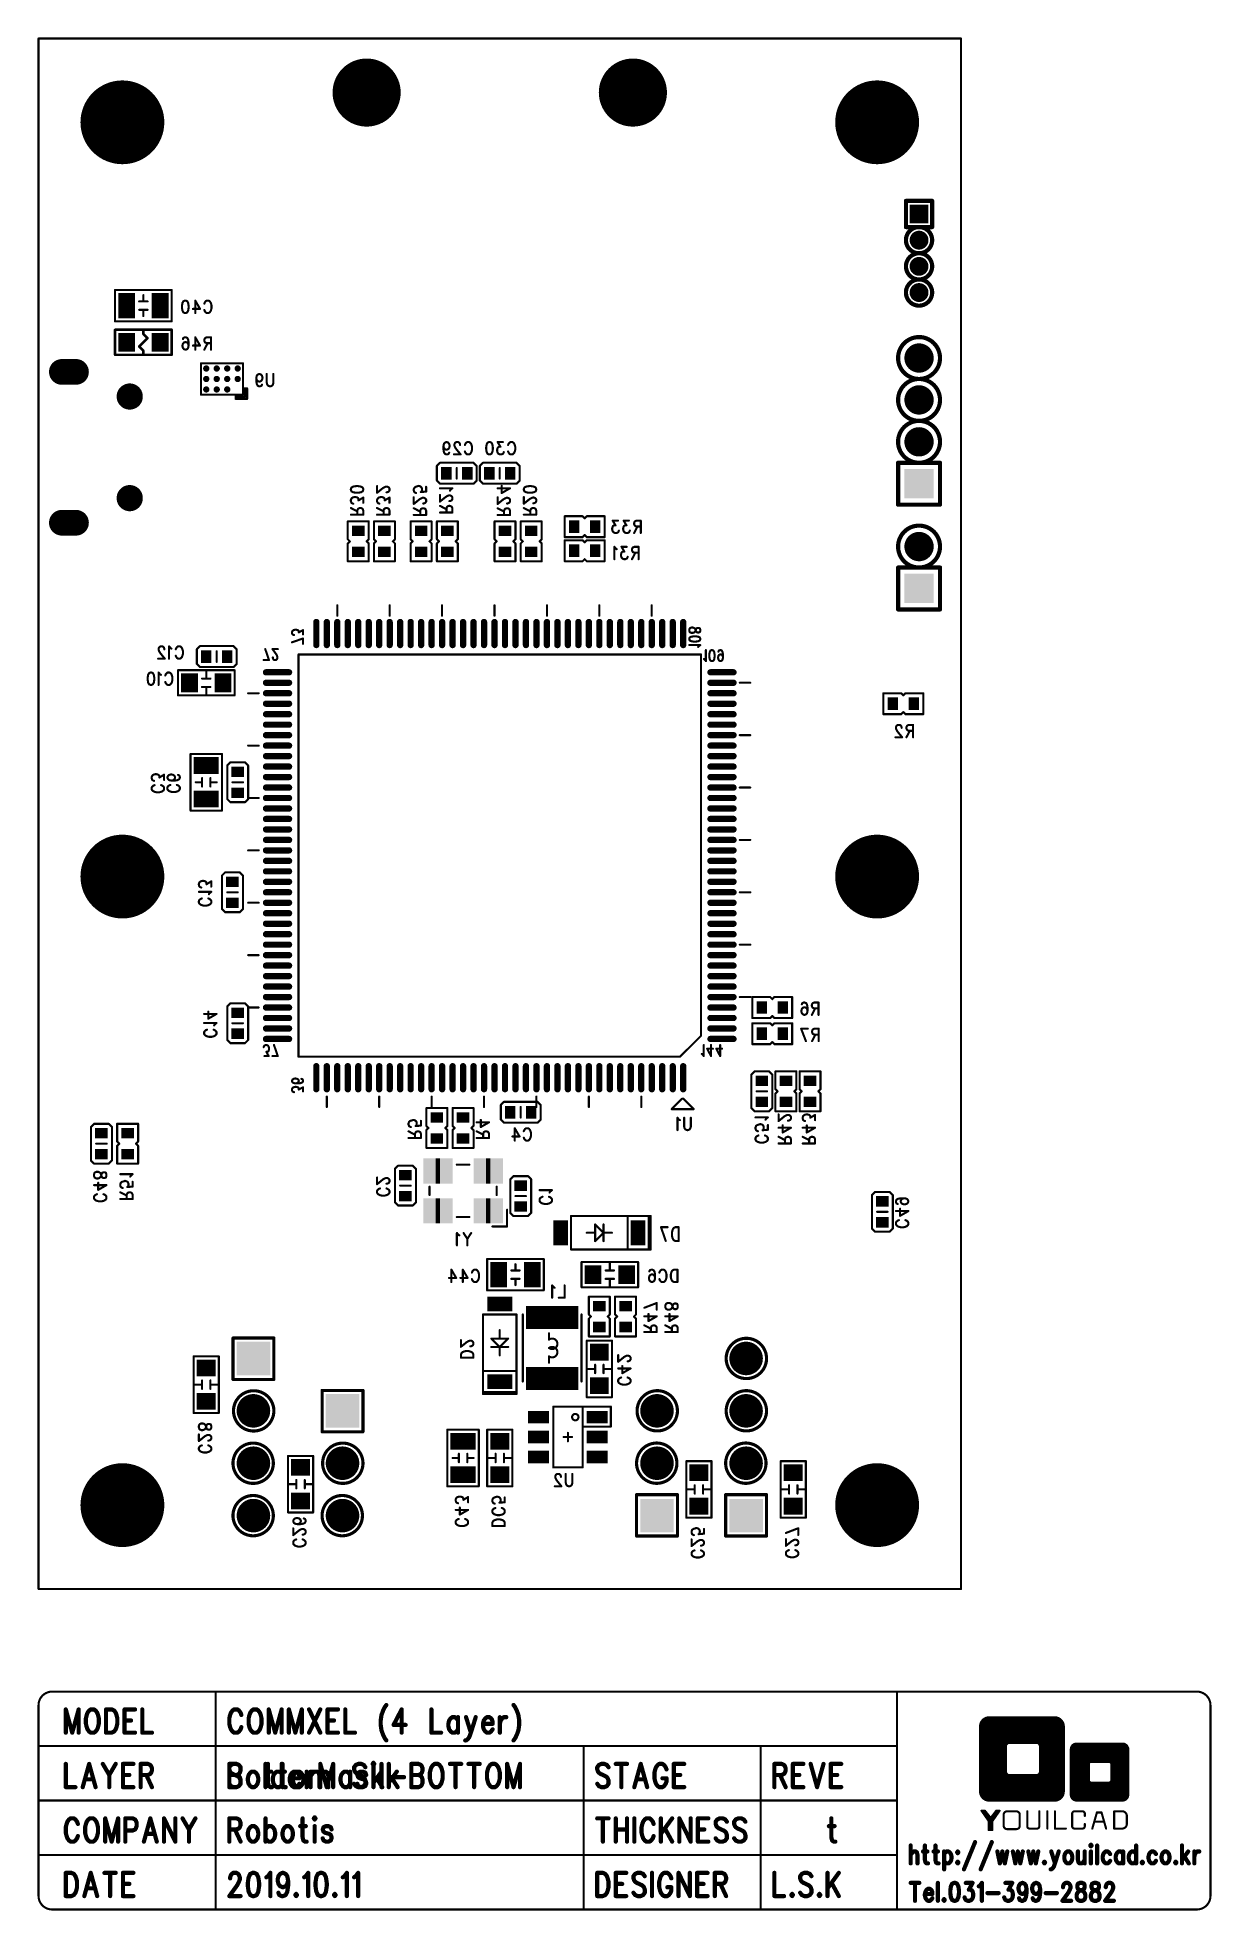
# Model space of a CAD drawing. Extents: x 100 to 156, y 84.7 to 174.
import ezdxf

# ---------------------------------------------------------------- set-up
doc = ezdxf.new("R2010")
doc.units = 0
doc.layers.get('0').update_dxf_attribs({"linetype": 'CONTINUOUS'})
doc.layers.add('MASK-BOTTOM_PHO', color=4, linetype='CONTINUOUS')
doc.layers.add('SILK-BOTTOM_PHO', color=5, linetype='CONTINUOUS')

# ---------------------------------------------------------------- blocks, each defined once
blk = doc.blocks.new('SQUARE_28')
blk.add_solid([(0.799972, 0.799972), (0.799972, -0.799972), (-0.799972, 0.799972), (-0.799972, -0.799972)])
blk = doc.blocks.new('ROUND_32')
at = {"const_width": 1.999996}
blk.add_lwpolyline([(-0.999998, 0, 1), (0.999998, 0, 1)], format="xyb", close=True, dxfattribs=at)
blk = doc.blocks.new('ROUND_49')
at = {"const_width": 0.799972}
blk.add_lwpolyline([(-0.399986, 0, 1), (0.399986, 0, 1)], format="xyb", close=True, dxfattribs=at)
blk = doc.blocks.new('ROUND_11')
at = {"const_width": 0.44996}
blk.add_lwpolyline([(-0.22498, 0, 1), (0.22498, 0, 1)], format="xyb", close=True, dxfattribs=at)
blk = doc.blocks.new('ROUND_130')
at = {"const_width": 0.700024}
blk.add_lwpolyline([(-0.350012, 0, 1), (0.350012, 0, 1)], format="xyb", close=True, dxfattribs=at)
blk = doc.blocks.new('SQUARE_132')
blk.add_solid([(0.700024, 0.700024), (0.700024, -0.700024), (-0.700024, 0.700024), (-0.700024, -0.700024)])
blk = doc.blocks.new('SQUARE_162')
blk.add_solid([(0.44996, 0.44996), (0.44996, -0.44996), (-0.44996, 0.44996), (-0.44996, -0.44996)])
blk = doc.blocks.new('ROUND_187')
at = {"const_width": 0.149986}
blk.add_lwpolyline([(-0.074994, 0, 1), (0.074994, 0, 1)], format="xyb", close=True, dxfattribs=at)
blk = doc.blocks.new('ROUND_230')
at = {"const_width": 0.624966}
blk.add_lwpolyline([(-0.312484, 0, 1), (0.312484, 0, 1)], format="xyb", close=True, dxfattribs=at)
blk = doc.blocks.new('ROUND_248')
at = {"const_width": 1.624964}
blk.add_lwpolyline([(-0.812482, 0, 1), (0.812482, 0, 1)], format="xyb", close=True, dxfattribs=at)
blk = doc.blocks.new('ROUND_1')
at = {"const_width": 0.050038}
blk.add_lwpolyline([(-0.025018, 0, 1), (0.025018, 0, 1)], format="xyb", close=True, dxfattribs=at)
blk = doc.blocks.new('ROUND_6')
at = {"const_width": 0.099948}
blk.add_lwpolyline([(-0.049974, 0, 1), (0.049974, 0, 1)], format="xyb", close=True, dxfattribs=at)
blk = doc.blocks.new('SQUARE_10')
blk.add_solid([(0.350012, 0.350012), (0.350012, -0.350012), (-0.350012, 0.350012), (-0.350012, -0.350012)])
blk = doc.blocks.new('SQUARE_16')
blk.add_solid([(0.250062, 0.250062), (0.250062, -0.250062), (-0.250062, 0.250062), (-0.250062, -0.250062)])
blk = doc.blocks.new('SQUARE_48')
blk.add_solid([(0.599948, 0.599948), (0.599948, -0.599948), (-0.599948, 0.599948), (-0.599948, -0.599948)])
blk = doc.blocks.new('SQUARE_122')
blk.add_solid([(0.299974, 0.299974), (0.299974, -0.299974), (-0.299974, 0.299974), (-0.299974, -0.299974)])
blk = doc.blocks.new('SQUARE_152')
blk.add_solid([(0.550036, 0.550036), (0.550036, -0.550036), (-0.550036, 0.550036), (-0.550036, -0.550036)])
blk = doc.blocks.new('SQUARE_161')
blk.add_solid([(0.40005, 0.40005), (0.40005, -0.40005), (-0.40005, 0.40005), (-0.40005, -0.40005)])
blk = doc.blocks.new('ROUND_175')
at = {"const_width": 0.61252}
blk.add_lwpolyline([(-0.30626, 0, 1), (0.30626, 0, 1)], format="xyb", close=True, dxfattribs=at)
blk = doc.blocks.new('ROUND_61')
at = {"const_width": 0.075056}
blk.add_lwpolyline([(-0.037528, 0, 1), (0.037528, 0, 1)], format="xyb", close=True, dxfattribs=at)
blk = doc.blocks.new('ROUND_114')
at = {"const_width": 0.059944}
blk.add_lwpolyline([(-0.029972, 0, 1), (0.029972, 0, 1)], format="xyb", close=True, dxfattribs=at)

msp = doc.modelspace()

# ---------------------------------------------------------------- linework, layer by layer
at = {"layer": 'MASK-BOTTOM_PHO'}
for points, const_width in [([(143.999966, 173.999906), (100.000054, 173.999906)], 0.100076), ([(100.000054, 173.999906), (100.000054, 100.000054)], 0.100076), ([(143.999966, 100.000054), (143.999966, 173.999906)], 0.100076), ([(104.199944, 161.45002), (104.199944, 161.04997)], 0.8001), ([(105.79989, 161.45002), (105.79989, 161.04997)], 0.8001), ([(104.199944, 159.5501), (104.199944, 159.450024)], 0.8001), ([(105.79989, 159.5501), (105.79989, 159.450024)], 0.8001), ([(101.112574, 158.087568), (101.787452, 158.087568)], 1.225042), ([(119.450104, 153.2001), (119.450104, 153.299922)], 0.500124), ([(120.450102, 153.2001), (120.450102, 153.299922)], 0.500124), ([(121.499884, 153.299922), (121.499884, 153.2001)], 0.500124), ([(122.499882, 153.299922), (122.499882, 153.2001)], 0.500124), ([(101.112574, 150.88743), (101.787452, 150.88743)], 1.225042), ([(115.199922, 150.50008), (115.299998, 150.50008)], 0.500124), ([(116.45011, 150.50008), (116.549932, 150.50008)], 0.500124), ([(118.299992, 150.50008), (118.199916, 150.50008)], 0.500124), ([(119.549926, 150.50008), (119.450104, 150.50008)], 0.500124), ([(122.299984, 150.50008), (122.199908, 150.50008)], 0.500124), ([(123.549918, 150.50008), (123.450096, 150.50008)], 0.500124), ([(125.549914, 150.64994), (125.549914, 150.750016)], 0.500124), ([(126.549912, 150.64994), (126.549912, 150.750016)], 0.500124), ([(115.199922, 149.500082), (115.299998, 149.500082)], 0.500124), ([(116.45011, 149.500082), (116.549932, 149.500082)], 0.500124), ([(118.299992, 149.500082), (118.199916, 149.500082)], 0.500124), ([(119.549926, 149.500082), (119.450104, 149.500082)], 0.500124), ([(122.299984, 149.500082), (122.199908, 149.500082)], 0.500124), ([(123.549918, 149.500082), (123.450096, 149.500082)], 0.500124), ([(125.549914, 149.500082), (125.549914, 149.599904)], 0.500124), ([(126.549912, 149.500082), (126.549912, 149.599904)], 0.500124), ([(113.249964, 145.050002), (113.249964, 146.150076)], 0.299974), ([(113.75009, 145.050002), (113.75009, 146.150076)], 0.299974), ([(114.249962, 145.050002), (114.249962, 146.150076)], 0.299974), ([(114.750088, 145.050002), (114.750088, 146.150076)], 0.299974), ([(115.24996, 145.050002), (115.24996, 146.150076)], 0.299974), ([(115.750086, 145.050002), (115.750086, 146.150076)], 0.299974), ([(116.249958, 145.050002), (116.249958, 146.150076)], 0.299974), ([(116.750084, 145.050002), (116.750084, 146.150076)], 0.299974), ([(117.249956, 145.050002), (117.249956, 146.150076)], 0.299974), ([(117.750082, 145.050002), (117.750082, 146.150076)], 0.299974), ([(118.249954, 145.050002), (118.249954, 146.150076)], 0.299974), ([(118.75008, 145.050002), (118.75008, 146.150076)], 0.299974), ([(119.249952, 145.050002), (119.249952, 146.150076)], 0.299974), ([(119.750078, 145.050002), (119.750078, 146.150076)], 0.299974), ([(120.24995, 145.050002), (120.24995, 146.150076)], 0.299974), ([(120.750076, 145.050002), (120.750076, 146.150076)], 0.299974), ([(121.249948, 145.050002), (121.249948, 146.150076)], 0.299974), ([(121.750074, 145.050002), (121.750074, 146.150076)], 0.299974), ([(122.249946, 145.050002), (122.249946, 146.150076)], 0.299974), ([(122.750072, 145.050002), (122.750072, 146.150076)], 0.299974), ([(123.249944, 145.050002), (123.249944, 146.150076)], 0.299974), ([(123.75007, 145.050002), (123.75007, 146.150076)], 0.299974), ([(124.249942, 145.050002), (124.249942, 146.150076)], 0.299974), ([(124.750068, 145.050002), (124.750068, 146.150076)], 0.299974), ([(125.24994, 145.050002), (125.24994, 146.150076)], 0.299974), ([(125.750066, 145.050002), (125.750066, 146.150076)], 0.299974), ([(126.249938, 145.050002), (126.249938, 146.150076)], 0.299974), ([(126.750064, 145.050002), (126.750064, 146.150076)], 0.299974), ([(127.249936, 145.050002), (127.249936, 146.150076)], 0.299974), ([(127.750062, 145.050002), (127.750062, 146.150076)], 0.299974), ([(128.249934, 145.050002), (128.249934, 146.150076)], 0.299974), ([(128.75006, 145.050002), (128.75006, 146.150076)], 0.299974), ([(129.249932, 145.050002), (129.249932, 146.150076)], 0.299974), ([(129.750058, 145.050002), (129.750058, 146.150076)], 0.299974), ([(130.24993, 145.050002), (130.24993, 146.150076)], 0.299974), ([(130.750056, 145.050002), (130.750056, 146.150076)], 0.299974), ([(108.000038, 144.450054), (108.000038, 144.549876)], 0.500124), ([(109.000036, 144.450054), (109.000036, 144.549876)], 0.500124), ([(107.199938, 143.20012), (107.199938, 143.299942)], 0.8001), ([(108.799884, 143.20012), (108.799884, 143.299942)], 0.8001), ([(111.949992, 143.75003), (110.849918, 143.75003)], 0.299974), ([(111.949992, 143.249904), (110.849918, 143.249904)], 0.299974), ([(133.150102, 143.75003), (132.050028, 143.75003)], 0.299974), ([(133.150102, 143.249904), (132.050028, 143.249904)], 0.299974), ([(111.949992, 142.750032), (110.849918, 142.750032)], 0.299974), ([(111.949992, 142.249906), (110.849918, 142.249906)], 0.299974), ([(133.150102, 142.750032), (132.050028, 142.750032)], 0.299974), ([(133.150102, 142.249906), (132.050028, 142.249906)], 0.299974), ([(140.750036, 142.200122), (140.750036, 142.299944)], 0.500124), ([(141.750034, 142.200122), (141.750034, 142.299944)], 0.500124), ([(111.949992, 141.750034), (110.849918, 141.750034)], 0.299974), ([(111.949992, 141.249908), (110.849918, 141.249908)], 0.299974), ([(133.150102, 141.750034), (132.050028, 141.750034)], 0.299974), ([(133.150102, 141.249908), (132.050028, 141.249908)], 0.299974), ([(111.949992, 140.750036), (110.849918, 140.750036)], 0.299974), ([(111.949992, 140.24991), (110.849918, 140.24991)], 0.299974), ([(133.150102, 140.750036), (132.050028, 140.750036)], 0.299974), ([(133.150102, 140.24991), (132.050028, 140.24991)], 0.299974), ([(108.199936, 139.29995), (107.799886, 139.29995)], 0.8001), ([(111.949992, 139.750038), (110.849918, 139.750038)], 0.299974), ([(133.150102, 139.750038), (132.050028, 139.750038)], 0.299974), ([(109.549946, 138.999976), (109.450124, 138.999976)], 0.500124), ([(111.949992, 139.249912), (110.849918, 139.249912)], 0.299974), ([(111.949992, 138.75004), (110.849918, 138.75004)], 0.299974), ([(133.150102, 139.249912), (132.050028, 139.249912)], 0.299974), ([(133.150102, 138.75004), (132.050028, 138.75004)], 0.299974), ([(108.199936, 137.700004), (107.799886, 137.700004)], 0.8001), ([(109.549946, 137.999978), (109.450124, 137.999978)], 0.500124), ([(111.949992, 138.249914), (110.849918, 138.249914)], 0.299974), ([(111.949992, 137.750042), (110.849918, 137.750042)], 0.299974), ([(133.150102, 138.249914), (132.050028, 138.249914)], 0.299974), ([(133.150102, 137.750042), (132.050028, 137.750042)], 0.299974), ([(111.949992, 137.249916), (110.849918, 137.249916)], 0.299974), ([(111.949992, 136.750044), (110.849918, 136.750044)], 0.299974), ([(133.150102, 137.249916), (132.050028, 137.249916)], 0.299974), ([(133.150102, 136.750044), (132.050028, 136.750044)], 0.299974), ([(111.949992, 136.249918), (110.849918, 136.249918)], 0.299974), ([(111.949992, 135.750046), (110.849918, 135.750046)], 0.299974), ([(133.150102, 136.249918), (132.050028, 136.249918)], 0.299974), ([(133.150102, 135.750046), (132.050028, 135.750046)], 0.299974), ([(111.949992, 135.24992), (110.849918, 135.24992)], 0.299974), ([(133.150102, 135.24992), (132.050028, 135.24992)], 0.299974), ([(111.949992, 134.750048), (110.849918, 134.750048)], 0.299974), ([(111.949992, 134.249922), (110.849918, 134.249922)], 0.299974), ([(133.150102, 134.750048), (132.050028, 134.750048)], 0.299974), ([(133.150102, 134.249922), (132.050028, 134.249922)], 0.299974), ([(109.30001, 133.75005), (109.199934, 133.75005)], 0.500124), ([(111.949992, 133.75005), (110.849918, 133.75005)], 0.299974), ([(111.949992, 133.249924), (110.849918, 133.249924)], 0.299974), ([(133.150102, 133.75005), (132.050028, 133.75005)], 0.299974), ([(133.150102, 133.249924), (132.050028, 133.249924)], 0.299974), ([(109.30001, 132.750052), (109.199934, 132.750052)], 0.500124), ([(111.949992, 132.750052), (110.849918, 132.750052)], 0.299974), ([(111.949992, 132.249926), (110.849918, 132.249926)], 0.299974), ([(133.150102, 132.750052), (132.050028, 132.750052)], 0.299974), ([(133.150102, 132.249926), (132.050028, 132.249926)], 0.299974), ([(111.949992, 131.750054), (110.849918, 131.750054)], 0.299974), ([(133.150102, 131.750054), (132.050028, 131.750054)], 0.299974), ([(111.949992, 131.249928), (110.849918, 131.249928)], 0.299974), ([(111.949992, 130.750056), (110.849918, 130.750056)], 0.299974), ([(133.150102, 131.249928), (132.050028, 131.249928)], 0.299974), ([(133.150102, 130.750056), (132.050028, 130.750056)], 0.299974), ([(111.949992, 130.24993), (110.849918, 130.24993)], 0.299974), ([(111.949992, 129.750058), (110.849918, 129.750058)], 0.299974), ([(133.150102, 130.24993), (132.050028, 130.24993)], 0.299974), ([(133.150102, 129.750058), (132.050028, 129.750058)], 0.299974), ([(111.949992, 129.249932), (110.849918, 129.249932)], 0.299974), ([(111.949992, 128.75006), (110.849918, 128.75006)], 0.299974), ([(133.150102, 129.249932), (132.050028, 129.249932)], 0.299974), ([(133.150102, 128.75006), (132.050028, 128.75006)], 0.299974), ([(111.949992, 128.249934), (110.849918, 128.249934)], 0.299974), ([(111.949992, 127.750062), (110.849918, 127.750062)], 0.299974), ([(133.150102, 128.249934), (132.050028, 128.249934)], 0.299974), ([(133.150102, 127.750062), (132.050028, 127.750062)], 0.299974), ([(134.500112, 127.8001), (134.500112, 127.700024)], 0.500124), ([(135.50011, 127.8001), (135.50011, 127.700024)], 0.500124), ([(109.549946, 127.500126), (109.450124, 127.500126)], 0.500124), ([(111.949992, 127.249936), (110.849918, 127.249936)], 0.299974), ([(133.150102, 127.249936), (132.050028, 127.249936)], 0.299974), ([(109.549946, 126.499874), (109.450124, 126.499874)], 0.500124), ([(111.949992, 126.750064), (110.849918, 126.750064)], 0.299974), ([(111.949992, 126.249938), (110.849918, 126.249938)], 0.299974), ([(133.150102, 126.750064), (132.050028, 126.750064)], 0.299974), ([(133.150102, 126.249938), (132.050028, 126.249938)], 0.299974), ([(134.500112, 126.549912), (134.500112, 126.45009)], 0.500124), ([(135.50011, 126.549912), (135.50011, 126.45009)], 0.500124), ([(113.249964, 123.849892), (113.249964, 124.949966)], 0.299974), ([(113.75009, 123.849892), (113.75009, 124.949966)], 0.299974), ([(114.249962, 123.849892), (114.249962, 124.949966)], 0.299974), ([(114.750088, 123.849892), (114.750088, 124.949966)], 0.299974), ([(115.24996, 123.849892), (115.24996, 124.949966)], 0.299974), ([(115.750086, 123.849892), (115.750086, 124.949966)], 0.299974), ([(116.249958, 123.849892), (116.249958, 124.949966)], 0.299974), ([(116.750084, 123.849892), (116.750084, 124.949966)], 0.299974), ([(117.249956, 123.849892), (117.249956, 124.949966)], 0.299974), ([(117.750082, 123.849892), (117.750082, 124.949966)], 0.299974), ([(118.249954, 123.849892), (118.249954, 124.949966)], 0.299974), ([(118.75008, 123.849892), (118.75008, 124.949966)], 0.299974), ([(119.249952, 123.849892), (119.249952, 124.949966)], 0.299974), ([(119.750078, 123.849892), (119.750078, 124.949966)], 0.299974), ([(120.24995, 123.849892), (120.24995, 124.949966)], 0.299974), ([(120.750076, 123.849892), (120.750076, 124.949966)], 0.299974), ([(121.249948, 123.849892), (121.249948, 124.949966)], 0.299974), ([(121.750074, 123.849892), (121.750074, 124.949966)], 0.299974), ([(122.249946, 123.849892), (122.249946, 124.949966)], 0.299974), ([(122.750072, 123.849892), (122.750072, 124.949966)], 0.299974), ([(123.249944, 123.849892), (123.249944, 124.949966)], 0.299974), ([(123.75007, 123.849892), (123.75007, 124.949966)], 0.299974), ([(124.249942, 123.849892), (124.249942, 124.949966)], 0.299974), ([(124.750068, 123.849892), (124.750068, 124.949966)], 0.299974), ([(125.24994, 123.849892), (125.24994, 124.949966)], 0.299974), ([(125.750066, 123.849892), (125.750066, 124.949966)], 0.299974), ([(126.249938, 123.849892), (126.249938, 124.949966)], 0.299974), ([(126.750064, 123.849892), (126.750064, 124.949966)], 0.299974), ([(127.249936, 123.849892), (127.249936, 124.949966)], 0.299974), ([(127.750062, 123.849892), (127.750062, 124.949966)], 0.299974), ([(128.249934, 123.849892), (128.249934, 124.949966)], 0.299974), ([(128.75006, 123.849892), (128.75006, 124.949966)], 0.299974), ([(129.249932, 123.849892), (129.249932, 124.949966)], 0.299974), ([(129.750058, 123.849892), (129.750058, 124.949966)], 0.299974), ([(130.24993, 123.849892), (130.24993, 124.949966)], 0.299974), ([(130.750056, 123.849892), (130.750056, 124.949966)], 0.299974), ([(134.450074, 124.249942), (134.549896, 124.249942)], 0.500124), ([(135.599932, 124.249942), (135.700008, 124.249942)], 0.500124), ([(136.85012, 124.249942), (136.750044, 124.249942)], 0.500124), ([(134.450074, 123.249944), (134.549896, 123.249944)], 0.500124), ([(135.599932, 123.249944), (135.700008, 123.249944)], 0.500124), ([(136.85012, 123.249944), (136.750044, 123.249944)], 0.500124), ([(119.050054, 122.499882), (118.949978, 122.499882)], 0.500124), ([(120.299988, 122.499882), (120.199912, 122.499882)], 0.500124), ([(122.499882, 122.80011), (122.499882, 122.700034)], 0.500124), ([(123.49988, 122.80011), (123.49988, 122.700034)], 0.500124), ([(103.050086, 121.750074), (102.95001, 121.750074)], 0.500124), ([(104.30002, 121.750074), (104.199944, 121.750074)], 0.500124), ([(119.050054, 121.499884), (118.949978, 121.499884)], 0.500124), ([(120.299988, 121.499884), (120.199912, 121.499884)], 0.500124), ([(103.050086, 120.750076), (102.95001, 120.750076)], 0.500124), ([(104.30002, 120.750076), (104.199944, 120.750076)], 0.500124), ([(117.54993, 119.750078), (117.450108, 119.750078)], 0.500124), ([(118.949978, 119.949976), (119.149876, 119.949976)], 1.199896), ([(121.350024, 119.949976), (121.549922, 119.949976)], 1.199896), ([(117.54993, 118.75008), (117.450108, 118.75008)], 0.500124), ([(122.94997, 119.249952), (123.050046, 119.249952)], 0.500124), ([(118.949978, 118.050056), (119.149876, 118.050056)], 1.199896), ([(121.350024, 118.050056), (121.549922, 118.050056)], 1.199896), ([(122.94997, 118.249954), (123.050046, 118.249954)], 0.500124), ([(140.200126, 118.49989), (140.299948, 118.49989)], 0.500124), ([(124.899928, 117.249956), (124.899928, 116.750084)], 0.700024), ([(128.599946, 117.249956), (128.599946, 116.750084)], 0.700024), ([(140.200126, 117.499892), (140.299948, 117.499892)], 0.500124), ([(121.949972, 114.800126), (121.949972, 115.199922)], 0.8001), ([(123.549918, 114.800126), (123.549918, 115.199922)], 0.8001), ([(126.45009, 115.050062), (126.45009, 114.949986)], 0.8001), ([(128.050036, 115.050062), (128.050036, 114.949986)], 0.8001), ([(122.249946, 113.599976), (121.750074, 113.599976)], 0.700024), ([(126.700026, 113.4999), (126.800102, 113.4999)], 0.500124), ([(128.050036, 113.4999), (127.94996, 113.4999)], 0.500124), ([(123.800108, 112.94999), (125.199902, 112.94999)], 1.100072), ([(126.700026, 112.499902), (126.800102, 112.499902)], 0.500124), ([(128.050036, 112.499902), (127.94996, 112.499902)], 0.500124), ([(107.95, 110.549944), (108.050076, 110.549944)], 0.8001), ([(126.800102, 111.300006), (126.700026, 111.300006)], 0.8001), ([(122.249946, 109.899958), (121.750074, 109.899958)], 0.700024), ([(123.800108, 110.050072), (125.199902, 110.050072)], 1.100072), ([(126.800102, 109.70006), (126.700026, 109.70006)], 0.8001), ([(107.95, 108.949998), (108.050076, 108.949998)], 0.8001), ([(124.050044, 108.199936), (123.649994, 108.199936)], 0.599948), ([(126.849886, 108.199936), (126.45009, 108.199936)], 0.599948), ([(120.050052, 107.050078), (120.450102, 107.050078)], 0.8001), ([(121.949972, 107.050078), (122.050048, 107.050078)], 0.8001), ([(124.050044, 107.249976), (123.649994, 107.249976)], 0.599948), ([(126.849886, 107.249976), (126.45009, 107.249976)], 0.599948), ([(124.050044, 106.300016), (123.649994, 106.300016)], 0.599948), ([(126.849886, 106.300016), (126.45009, 106.300016)], 0.599948), ([(112.54994, 105.79989), (112.450118, 105.79989)], 0.8001), ([(120.050052, 105.449878), (120.450102, 105.449878)], 0.8001), ([(121.949972, 105.449878), (122.050048, 105.449878)], 0.8001), ([(131.549902, 105.549954), (131.45008, 105.549954)], 0.8001), ([(136.05002, 105.549954), (135.949944, 105.549954)], 0.8001), ([(112.54994, 104.199944), (112.450118, 104.199944)], 0.8001), ([(131.549902, 103.950008), (131.45008, 103.950008)], 0.8001), ([(136.05002, 103.950008), (135.949944, 103.950008)], 0.8001), ([(100.000054, 100.000054), (143.999966, 100.000054)], 0.100076), ([(155.24988, 95.099886), (100.65004, 95.099886)], 0.100076), ([(108.450126, 95.099886), (108.450126, 84.70011)], 0.100076), ([(140.949934, 95.099886), (140.949934, 84.70011)], 0.100076), ([(100.000054, 94.4499), (100.000054, 85.350096)], 0.100076), ([(101.300026, 94.248986), (101.300026, 93.139768)], 0.199898), ([(101.300026, 94.248986), (101.607366, 93.139768)], 0.199898), ([(101.914452, 94.248986), (101.607366, 93.139768)], 0.199898), ([(101.914452, 94.248986), (101.914452, 93.139768)], 0.199898), ([(102.298754, 93.984826), (102.260146, 93.82633)], 0.199898), ([(102.260146, 93.82633), (102.260146, 93.562424)], 0.199898), ([(102.337108, 94.09049), (102.298754, 93.984826)], 0.199898), ([(102.413816, 94.196154), (102.337108, 94.09049)], 0.199898), ([(102.490778, 94.248986), (102.413816, 94.196154)], 0.199898), ([(102.644194, 94.248986), (102.490778, 94.248986)], 0.199898), ([(102.721156, 94.196154), (102.644194, 94.248986)], 0.199898), ([(102.797864, 94.09049), (102.721156, 94.196154)], 0.199898), ([(102.836472, 93.984826), (102.797864, 94.09049)], 0.199898), ([(102.874826, 93.82633), (102.836472, 93.984826)], 0.199898), ([(102.874826, 93.562424), (102.874826, 93.82633)], 0.199898), ([(103.22052, 94.248986), (103.22052, 93.139768)], 0.199898), ([(103.22052, 94.248986), (103.489252, 94.248986)], 0.199898), ([(103.489252, 94.248986), (103.604568, 94.196154)], 0.199898), ([(103.604568, 94.196154), (103.681276, 94.09049)], 0.199898), ([(103.681276, 94.09049), (103.719884, 93.984826)], 0.199898), ([(103.719884, 93.984826), (103.758238, 93.82633)], 0.199898), ([(103.758238, 93.82633), (103.758238, 93.562424)], 0.199898), ([(104.103932, 94.248986), (104.103932, 93.139768)], 0.199898), ([(104.103932, 94.248986), (104.603296, 94.248986)], 0.199898), ([(104.94899, 94.248986), (104.94899, 93.139768)], 0.199898), ([(109.138466, 93.984826), (109.100112, 93.82633)], 0.199898), ([(109.100112, 93.82633), (109.100112, 93.562424)], 0.199898), ([(109.17682, 94.09049), (109.138466, 93.984826)], 0.199898), ([(109.253528, 94.196154), (109.17682, 94.09049)], 0.199898), ([(109.33049, 94.248986), (109.253528, 94.196154)], 0.199898), ([(109.48416, 94.248986), (109.33049, 94.248986)], 0.199898), ([(109.560868, 94.196154), (109.48416, 94.248986)], 0.199898), ([(109.63783, 94.09049), (109.560868, 94.196154)], 0.199898), ([(109.676184, 93.984826), (109.63783, 94.09049)], 0.199898), ([(110.060232, 93.984826), (110.021878, 93.82633)], 0.199898), ([(110.021878, 93.82633), (110.021878, 93.562424)], 0.199898), ([(110.098586, 94.09049), (110.060232, 93.984826)], 0.199898), ([(110.175548, 94.196154), (110.098586, 94.09049)], 0.199898), ([(110.252256, 94.248986), (110.175548, 94.196154)], 0.199898), ([(110.405926, 94.248986), (110.252256, 94.248986)], 0.199898), ([(110.482634, 94.196154), (110.405926, 94.248986)], 0.199898), ([(110.559596, 94.09049), (110.482634, 94.196154)], 0.199898), ([(110.59795, 93.984826), (110.559596, 94.09049)], 0.199898), ([(110.636304, 93.82633), (110.59795, 93.984826)], 0.199898), ([(110.636304, 93.562424), (110.636304, 93.82633)], 0.199898), ([(110.981998, 94.248986), (110.981998, 93.139768)], 0.199898), ([(110.981998, 94.248986), (111.289338, 93.139768)], 0.199898), ([(111.596678, 94.248986), (111.289338, 93.139768)], 0.199898), ([(111.596678, 94.248986), (111.596678, 93.139768)], 0.199898), ([(111.942372, 94.248986), (111.942372, 93.139768)], 0.199898), ([(111.942372, 94.248986), (112.249458, 93.139768)], 0.199898), ([(112.556798, 94.248986), (112.249458, 93.139768)], 0.199898), ([(112.556798, 94.248986), (112.556798, 93.139768)], 0.199898), ([(112.902492, 94.248986), (113.44021, 93.139768)], 0.199898), ([(113.44021, 94.248986), (112.902492, 93.139768)], 0.199898), ([(113.785904, 94.248986), (113.785904, 93.139768)], 0.199898), ([(113.785904, 94.248986), (114.285268, 94.248986)], 0.199898), ([(114.630962, 94.248986), (114.630962, 93.139768)], 0.199898), ([(116.359432, 93.984826), (116.320824, 93.720666)], 0.199898), ([(116.43614, 94.196154), (116.359432, 93.984826)], 0.199898), ([(116.512848, 94.35465), (116.43614, 94.196154)], 0.199898), ([(116.58981, 94.46006), (116.512848, 94.35465)], 0.199898), ([(117.319552, 94.248986), (116.935504, 93.509592)], 0.199898), ([(117.319552, 94.248986), (117.319552, 93.139768)], 0.199898), ([(118.740682, 94.248986), (118.740682, 93.139768)], 0.199898), ([(119.662448, 93.82633), (119.58574, 93.720666)], 0.199898), ([(119.73941, 93.879162), (119.662448, 93.82633)], 0.199898), ([(119.854472, 93.879162), (119.73941, 93.879162)], 0.199898), ([(119.931434, 93.82633), (119.854472, 93.879162)], 0.199898), ([(120.008142, 93.720666), (119.931434, 93.82633)], 0.199898), ([(120.008142, 93.879162), (120.008142, 93.139768)], 0.199898), ([(120.39219, 93.879162), (120.622822, 93.139768)], 0.199898), ([(120.8532, 93.879162), (120.622822, 93.139768)], 0.199898), ([(121.31421, 93.82633), (121.237248, 93.720666)], 0.199898), ([(121.390918, 93.879162), (121.31421, 93.82633)], 0.199898), ([(121.506234, 93.879162), (121.390918, 93.879162)], 0.199898), ([(121.582942, 93.82633), (121.506234, 93.879162)], 0.199898), ([(121.621296, 93.773498), (121.582942, 93.82633)], 0.199898), ([(121.65965, 93.668088), (121.621296, 93.773498)], 0.199898), ([(122.005344, 93.879162), (122.005344, 93.139768)], 0.199898), ([(122.043952, 93.720666), (122.12066, 93.82633)], 0.199898), ([(122.12066, 93.82633), (122.197622, 93.879162)], 0.199898), ([(122.197622, 93.879162), (122.312684, 93.879162)], 0.199898), ([(122.658378, 94.46006), (122.73534, 94.35465)], 0.199898), ([(122.73534, 94.35465), (122.812048, 94.196154)], 0.199898), ([(122.812048, 94.196154), (122.888756, 93.984826)], 0.199898), ([(122.888756, 93.984826), (122.927364, 93.720666)], 0.199898), ([(145.33499, 93.873828), (148.48713, 93.873828)], 0.100076), ([(145.349214, 93.874844), (148.46554, 93.874844)], 0.100076), ([(155.90012, 85.350096), (155.90012, 94.4499)], 0.100076), ([(102.260146, 93.562424), (102.298754, 93.403928)], 0.199898), ([(102.298754, 93.403928), (102.337108, 93.298264)], 0.199898), ([(102.337108, 93.298264), (102.413816, 93.1926)], 0.199898), ([(102.413816, 93.1926), (102.490778, 93.139768)], 0.199898), ([(102.490778, 93.139768), (102.644194, 93.139768)], 0.199898), ([(102.644194, 93.139768), (102.721156, 93.1926)], 0.199898), ([(102.721156, 93.1926), (102.797864, 93.298264)], 0.199898), ([(102.797864, 93.298264), (102.836472, 93.403928)], 0.199898), ([(102.836472, 93.403928), (102.874826, 93.562424)], 0.199898), ([(103.489252, 93.139768), (103.22052, 93.139768)], 0.199898), ([(103.604568, 93.1926), (103.489252, 93.139768)], 0.199898), ([(103.681276, 93.298264), (103.604568, 93.1926)], 0.199898), ([(103.719884, 93.403928), (103.681276, 93.298264)], 0.199898), ([(103.758238, 93.562424), (103.719884, 93.403928)], 0.199898), ([(104.103932, 93.720666), (104.411018, 93.720666)], 0.199898), ([(104.103932, 93.139768), (104.603296, 93.139768)], 0.199898), ([(104.94899, 93.139768), (105.409746, 93.139768)], 0.199898), ([(109.100112, 93.562424), (109.138466, 93.403928)], 0.199898), ([(109.138466, 93.403928), (109.17682, 93.298264)], 0.199898), ([(109.17682, 93.298264), (109.253528, 93.1926)], 0.199898), ([(109.253528, 93.1926), (109.33049, 93.139768)], 0.199898), ([(109.33049, 93.139768), (109.48416, 93.139768)], 0.199898), ([(109.48416, 93.139768), (109.560868, 93.1926)], 0.199898), ([(109.560868, 93.1926), (109.63783, 93.298264)], 0.199898), ([(109.63783, 93.298264), (109.676184, 93.403928)], 0.199898), ([(110.021878, 93.562424), (110.060232, 93.403928)], 0.199898), ([(110.060232, 93.403928), (110.098586, 93.298264)], 0.199898), ([(110.098586, 93.298264), (110.175548, 93.1926)], 0.199898), ([(110.175548, 93.1926), (110.252256, 93.139768)], 0.199898), ([(110.252256, 93.139768), (110.405926, 93.139768)], 0.199898), ([(110.405926, 93.139768), (110.482634, 93.1926)], 0.199898), ([(110.482634, 93.1926), (110.559596, 93.298264)], 0.199898), ([(110.559596, 93.298264), (110.59795, 93.403928)], 0.199898), ([(110.59795, 93.403928), (110.636304, 93.562424)], 0.199898), ([(113.785904, 93.720666), (114.093244, 93.720666)], 0.199898), ([(113.785904, 93.139768), (114.285268, 93.139768)], 0.199898), ([(114.630962, 93.139768), (115.091718, 93.139768)], 0.199898), ([(116.320824, 93.720666), (116.320824, 93.509592)], 0.199898), ([(116.320824, 93.509592), (116.359432, 93.245432)], 0.199898), ([(116.359432, 93.245432), (116.43614, 93.034104)], 0.199898), ([(116.43614, 93.034104), (116.512848, 92.875862)], 0.199898), ([(116.935504, 93.509592), (117.511576, 93.509592)], 0.199898), ([(118.740682, 93.139768), (119.201692, 93.139768)], 0.199898), ([(119.58574, 93.720666), (119.547386, 93.562424)], 0.199898), ([(119.547386, 93.562424), (119.547386, 93.45676)], 0.199898), ([(119.547386, 93.45676), (119.58574, 93.298264)], 0.199898), ([(119.58574, 93.298264), (119.662448, 93.1926)], 0.199898), ([(119.662448, 93.1926), (119.73941, 93.139768)], 0.199898), ([(119.73941, 93.139768), (119.854472, 93.139768)], 0.199898), ([(119.854472, 93.139768), (119.931434, 93.1926)], 0.199898), ([(119.931434, 93.1926), (120.008142, 93.298264)], 0.199898), ([(120.54586, 92.928694), (120.469152, 92.82303)], 0.199898), ([(120.622822, 93.139768), (120.54586, 92.928694)], 0.199898), ([(121.237248, 93.720666), (121.198894, 93.562424)], 0.199898), ([(121.198894, 93.562424), (121.65965, 93.562424)], 0.199898), ([(121.198894, 93.562424), (121.198894, 93.45676)], 0.199898), ([(121.198894, 93.45676), (121.237248, 93.298264)], 0.199898), ([(121.237248, 93.298264), (121.31421, 93.1926)], 0.199898), ([(121.31421, 93.1926), (121.390918, 93.139768)], 0.199898), ([(121.390918, 93.139768), (121.506234, 93.139768)], 0.199898), ([(121.506234, 93.139768), (121.582942, 93.1926)], 0.199898), ([(121.582942, 93.1926), (121.65965, 93.298264)], 0.199898), ([(121.65965, 93.562424), (121.65965, 93.668088)], 0.199898), ([(122.005344, 93.562424), (122.043952, 93.720666)], 0.199898), ([(122.812048, 93.034104), (122.73534, 92.875862)], 0.199898), ([(122.888756, 93.245432), (122.812048, 93.034104)], 0.199898), ([(122.927364, 93.509592), (122.888756, 93.245432)], 0.199898), ([(122.927364, 93.720666), (122.927364, 93.509592)], 0.199898), ([(144.909794, 90.333068), (144.909794, 93.435678)], 0.100076), ([(144.916398, 93.38564), (148.89099, 93.38564)], 0.100076), ([(144.916398, 93.31579), (148.89099, 93.31579)], 0.100076), ([(144.916398, 93.246194), (148.89099, 93.246194)], 0.100076), ([(144.916398, 93.176344), (148.89099, 93.176344)], 0.100076), ([(144.916398, 93.106748), (148.89099, 93.106748)], 0.100076), ([(144.916398, 93.036898), (148.89099, 93.036898)], 0.100076), ([(144.916398, 92.967302), (148.89099, 92.967302)], 0.100076), ([(144.93748, 93.455236), (148.905468, 93.455236)], 0.100076), ([(144.986248, 93.594936), (148.835872, 93.594936)], 0.100076), ([(144.986248, 93.525086), (148.863558, 93.525086)], 0.100076), ([(145.019776, 93.664532), (148.808694, 93.664532)], 0.100076), ([(145.07464, 93.734382), (148.75383, 93.734382)], 0.100076), ([(145.156936, 93.803978), (148.67128, 93.803978)], 0.100076), ([(148.904706, 93.435678), (148.904706, 90.333068)], 0.100076), ([(140.949934, 92.499942), (100.000054, 92.499942)], 0.100076), ([(116.512848, 92.875862), (116.58981, 92.770198)], 0.199898), ([(120.39219, 92.770198), (120.353836, 92.770198)], 0.199898), ([(120.469152, 92.82303), (120.39219, 92.770198)], 0.199898), ([(122.73534, 92.875862), (122.658378, 92.770198)], 0.199898), ([(126.000002, 92.499942), (126.000002, 84.70011)], 0.100076), ([(134.450074, 92.499942), (134.450074, 89.691972)], 0.100076), ([(144.916398, 92.897452), (148.89099, 92.897452)], 0.100076), ([(144.916398, 92.827602), (148.89099, 92.827602)], 0.100076), ([(144.916398, 92.758006), (148.89099, 92.758006)], 0.100076), ([(144.916398, 92.688156), (148.89099, 92.688156)], 0.100076), ([(144.916398, 92.61856), (146.200368, 92.61856)], 0.100076), ([(144.916398, 92.54871), (146.11604, 92.54871)], 0.100076), ([(144.916398, 92.479114), (146.11604, 92.479114)], 0.100076), ([(144.916398, 92.409264), (146.11604, 92.409264)], 0.100076), ([(144.916398, 92.339414), (146.11604, 92.339414)], 0.100076), ([(144.916398, 92.269818), (146.11604, 92.269818)], 0.100076), ([(144.916398, 92.199968), (146.11604, 92.199968)], 0.100076), ([(144.916398, 92.130372), (146.11604, 92.130372)], 0.100076), ([(144.916398, 92.060522), (146.11604, 92.060522)], 0.100076), ([(146.145504, 91.280234), (146.145504, 92.488258)], 0.100076), ([(146.310096, 92.653104), (147.60067, 92.653104)], 0.100076), ([(147.73783, 92.61856), (148.89099, 92.61856)], 0.100076), ([(147.765262, 92.488258), (147.765262, 91.280234)], 0.100076), ([(147.775676, 92.54871), (148.89099, 92.54871)], 0.100076), ([(147.775676, 92.479114), (148.89099, 92.479114)], 0.100076), ([(147.775676, 92.409264), (148.89099, 92.409264)], 0.100076), ([(147.775676, 92.339414), (148.89099, 92.339414)], 0.100076), ([(147.775676, 92.269818), (148.89099, 92.269818)], 0.100076), ([(147.775676, 92.199968), (148.89099, 92.199968)], 0.100076), ([(147.775676, 92.130372), (148.89099, 92.130372)], 0.100076), ([(147.775676, 92.060522), (148.89099, 92.060522)], 0.100076), ([(149.239732, 90.17381), (149.239732, 92.34551)], 0.100076), ([(149.24024, 92.339414), (151.974042, 92.339414)], 0.100076), ([(149.24024, 92.269818), (151.974042, 92.269818)], 0.100076), ([(149.24024, 92.199968), (151.974042, 92.199968)], 0.100076), ([(149.24024, 92.130372), (151.974042, 92.130372)], 0.100076), ([(149.24024, 92.060522), (151.974042, 92.060522)], 0.100076), ([(149.31009, 92.479114), (151.911304, 92.479114)], 0.100076), ([(149.31009, 92.409264), (151.974042, 92.409264)], 0.100076), ([(149.379686, 92.54871), (151.856186, 92.54871)], 0.100076), ([(149.449536, 92.61856), (151.764746, 92.61856)], 0.100076), ([(149.514306, 92.620084), (151.702516, 92.620084)], 0.100076), ([(151.97709, 92.34551), (151.97709, 90.17381)], 0.100076), ([(101.300026, 91.648788), (101.300026, 90.539824)], 0.199898), ([(102.413816, 91.648788), (102.106476, 90.539824)], 0.199898), ([(102.413816, 91.648788), (102.721156, 90.539824)], 0.199898), ([(103.06685, 91.648788), (103.37419, 91.120722)], 0.199898), ([(103.681276, 91.648788), (103.37419, 91.120722)], 0.199898), ([(103.37419, 91.120722), (103.37419, 90.539824)], 0.199898), ([(104.02697, 91.648788), (104.02697, 90.539824)], 0.199898), ([(104.02697, 91.648788), (104.526334, 91.648788)], 0.199898), ([(104.02697, 91.120722), (104.33431, 91.120722)], 0.199898), ([(104.872028, 91.648788), (104.872028, 90.539824)], 0.199898), ([(104.872028, 91.648788), (105.217722, 91.648788)], 0.199898), ([(105.217722, 91.120722), (104.872028, 91.120722)], 0.199898), ([(105.141014, 91.120722), (105.409746, 90.539824)], 0.199898), ([(105.217722, 91.648788), (105.333038, 91.59621)], 0.199898), ([(105.333038, 91.173554), (105.217722, 91.120722)], 0.199898), ([(105.333038, 91.59621), (105.371392, 91.543378)], 0.199898), ([(105.371392, 91.226386), (105.333038, 91.173554)], 0.199898), ([(105.371392, 91.543378), (105.409746, 91.437714)], 0.199898), ([(105.409746, 91.33205), (105.371392, 91.226386)], 0.199898), ([(105.409746, 91.437714), (105.409746, 91.33205)], 0.199898), ([(109.17682, 91.59621), (109.100112, 91.490546)], 0.199898), ([(109.100112, 91.490546), (109.100112, 91.384882)], 0.199898), ([(109.100112, 91.384882), (109.138466, 91.279218)], 0.199898), ([(109.138466, 91.279218), (109.17682, 91.226386)], 0.199898), ([(109.292136, 91.648788), (109.17682, 91.59621)], 0.199898), ([(109.17682, 91.226386), (109.253528, 91.173554)], 0.199898), ([(109.253528, 91.173554), (109.48416, 91.06789)], 0.199898), ([(109.445806, 91.648788), (109.292136, 91.648788)], 0.199898), ([(109.560868, 91.59621), (109.445806, 91.648788)], 0.199898), ([(109.63783, 91.490546), (109.560868, 91.59621)], 0.199898), ([(110.021878, 91.120722), (109.983524, 90.962226)], 0.199898), ([(110.098586, 91.226386), (110.021878, 91.120722)], 0.199898), ([(110.175548, 91.279218), (110.098586, 91.226386)], 0.199898), ([(110.29061, 91.279218), (110.175548, 91.279218)], 0.199898), ([(110.367572, 91.226386), (110.29061, 91.279218)], 0.199898), ([(110.44428, 91.120722), (110.367572, 91.226386)], 0.199898), ([(110.482634, 90.962226), (110.44428, 91.120722)], 0.199898), ([(110.828328, 91.648788), (110.828328, 90.539824)], 0.199898), ([(111.212376, 91.120722), (111.174022, 90.962226)], 0.199898), ([(111.289338, 91.226386), (111.212376, 91.120722)], 0.199898), ([(111.366046, 91.279218), (111.289338, 91.226386)], 0.199898), ([(111.481362, 91.279218), (111.366046, 91.279218)], 0.199898), ([(111.55807, 91.226386), (111.481362, 91.279218)], 0.199898), ([(111.635032, 91.120722), (111.55807, 91.226386)], 0.199898), ([(111.635032, 91.648788), (111.635032, 90.539824)], 0.199898), ([(112.01908, 91.120722), (111.980726, 90.962226)], 0.199898), ([(112.095788, 91.226386), (112.01908, 91.120722)], 0.199898), ([(112.17275, 91.279218), (112.095788, 91.226386)], 0.199898), ([(112.288066, 91.279218), (112.17275, 91.279218)], 0.199898), ([(112.364774, 91.226386), (112.288066, 91.279218)], 0.199898), ([(112.403128, 91.173554), (112.364774, 91.226386)], 0.199898), ([(112.441482, 91.06789), (112.403128, 91.173554)], 0.199898), ([(112.787176, 91.279218), (112.787176, 90.539824)], 0.199898), ([(112.787176, 90.962226), (112.825784, 91.120722)], 0.199898), ([(112.825784, 91.120722), (112.902492, 91.226386)], 0.199898), ([(112.902492, 91.226386), (112.9792, 91.279218)], 0.199898), ([(112.9792, 91.279218), (113.094516, 91.279218)], 0.199898), ([(113.44021, 91.648788), (113.44021, 90.539824)], 0.199898), ([(113.44021, 91.648788), (113.74755, 90.539824)], 0.199898), ([(114.05489, 91.648788), (113.74755, 90.539824)], 0.199898), ([(114.05489, 91.648788), (114.05489, 90.539824)], 0.199898), ([(114.438938, 91.120722), (114.40033, 90.962226)], 0.199898), ([(114.515646, 91.226386), (114.438938, 91.120722)], 0.199898), ([(114.592608, 91.279218), (114.515646, 91.226386)], 0.199898), ([(114.70767, 91.279218), (114.592608, 91.279218)], 0.199898), ([(114.784632, 91.226386), (114.70767, 91.279218)], 0.199898), ([(114.86134, 91.120722), (114.784632, 91.226386)], 0.199898), ([(114.86134, 91.279218), (114.86134, 90.539824)], 0.199898), ([(115.245388, 91.226386), (115.207034, 91.120722)], 0.199898), ([(115.207034, 91.120722), (115.245388, 91.015058)], 0.199898), ([(115.360704, 91.279218), (115.245388, 91.226386)], 0.199898), ([(115.47602, 91.279218), (115.360704, 91.279218)], 0.199898), ([(115.591082, 91.226386), (115.47602, 91.279218)], 0.199898), ([(115.629436, 91.120722), (115.591082, 91.226386)], 0.199898), ([(115.97513, 91.648788), (115.97513, 90.539824)], 0.199898), ([(116.359432, 91.279218), (115.97513, 90.751152)], 0.199898), ([(117.780562, 91.648788), (117.780562, 90.539824)], 0.199898), ([(117.780562, 91.648788), (118.126256, 91.648788)], 0.199898), ([(117.780562, 91.120722), (118.126256, 91.120722)], 0.199898), ([(118.126256, 91.648788), (118.241318, 91.59621)], 0.199898), ([(118.241318, 91.173554), (118.126256, 91.120722)], 0.199898), ([(118.126256, 91.120722), (118.241318, 91.06789)], 0.199898), ([(118.241318, 91.59621), (118.279672, 91.543378)], 0.199898), ([(118.279672, 91.226386), (118.241318, 91.173554)], 0.199898), ([(118.279672, 91.543378), (118.31828, 91.437714)], 0.199898), ([(118.31828, 91.33205), (118.279672, 91.226386)], 0.199898), ([(118.31828, 91.437714), (118.31828, 91.33205)], 0.199898), ([(118.702328, 91.384882), (118.663974, 91.226386)], 0.199898), ([(118.663974, 91.226386), (118.663974, 90.962226)], 0.199898), ([(118.740682, 91.490546), (118.702328, 91.384882)], 0.199898), ([(118.81739, 91.59621), (118.740682, 91.490546)], 0.199898), ([(118.894352, 91.648788), (118.81739, 91.59621)], 0.199898), ([(119.048022, 91.648788), (118.894352, 91.648788)], 0.199898), ([(119.12473, 91.59621), (119.048022, 91.648788)], 0.199898), ([(119.201692, 91.490546), (119.12473, 91.59621)], 0.199898), ([(119.240046, 91.384882), (119.201692, 91.490546)], 0.199898), ([(119.2784, 91.226386), (119.240046, 91.384882)], 0.199898), ([(119.2784, 90.962226), (119.2784, 91.226386)], 0.199898), ([(119.624094, 91.648788), (120.161812, 91.648788)], 0.199898), ([(119.89308, 91.648788), (119.89308, 90.539824)], 0.199898), ([(120.507506, 91.648788), (121.045224, 91.648788)], 0.199898), ([(120.776238, 91.648788), (120.776238, 90.539824)], 0.199898), ([(121.429272, 91.384882), (121.390918, 91.226386)], 0.199898), ([(121.390918, 91.226386), (121.390918, 90.962226)], 0.199898), ([(121.467626, 91.490546), (121.429272, 91.384882)], 0.199898), ([(121.544588, 91.59621), (121.467626, 91.490546)], 0.199898), ([(121.621296, 91.648788), (121.544588, 91.59621)], 0.199898), ([(121.774966, 91.648788), (121.621296, 91.648788)], 0.199898), ([(121.851928, 91.59621), (121.774966, 91.648788)], 0.199898), ([(121.928636, 91.490546), (121.851928, 91.59621)], 0.199898), ([(121.96699, 91.384882), (121.928636, 91.490546)], 0.199898), ([(122.005344, 91.226386), (121.96699, 91.384882)], 0.199898), ([(122.005344, 90.962226), (122.005344, 91.226386)], 0.199898), ([(122.351038, 91.648788), (122.351038, 90.539824)], 0.199898), ([(122.351038, 91.648788), (122.658378, 90.539824)], 0.199898), ([(122.965718, 91.648788), (122.658378, 90.539824)], 0.199898), ([(122.965718, 91.648788), (122.965718, 90.539824)], 0.199898), ([(126.726696, 91.59621), (126.649988, 91.490546)], 0.199898), ([(126.649988, 91.490546), (126.649988, 91.384882)], 0.199898), ([(126.649988, 91.384882), (126.688342, 91.279218)], 0.199898), ([(126.688342, 91.279218), (126.726696, 91.226386)], 0.199898), ([(126.842012, 91.648788), (126.726696, 91.59621)], 0.199898), ([(126.726696, 91.226386), (126.803658, 91.173554)], 0.199898), ([(126.803658, 91.173554), (127.034036, 91.06789)], 0.199898), ([(126.995682, 91.648788), (126.842012, 91.648788)], 0.199898), ([(127.110998, 91.59621), (126.995682, 91.648788)], 0.199898), ([(127.187706, 91.490546), (127.110998, 91.59621)], 0.199898), ([(127.5334, 91.648788), (128.071118, 91.648788)], 0.199898), ([(127.802386, 91.648788), (127.802386, 90.539824)], 0.199898), ([(128.724152, 91.648788), (128.416812, 90.539824)], 0.199898), ([(128.724152, 91.648788), (129.031238, 90.539824)], 0.199898), ([(129.41554, 91.384882), (129.376932, 91.226386)], 0.199898), ([(129.376932, 91.226386), (129.376932, 90.962226)], 0.199898), ([(129.453894, 91.490546), (129.41554, 91.384882)], 0.199898), ([(129.530602, 91.59621), (129.453894, 91.490546)], 0.199898), ([(129.607564, 91.648788), (129.530602, 91.59621)], 0.199898), ([(129.761234, 91.648788), (129.607564, 91.648788)], 0.199898), ([(129.837942, 91.59621), (129.761234, 91.648788)], 0.199898), ([(129.91465, 91.490546), (129.837942, 91.59621)], 0.199898), ([(129.953258, 91.384882), (129.91465, 91.490546)], 0.199898), ([(130.298952, 91.648788), (130.298952, 90.539824)], 0.199898), ([(130.298952, 91.648788), (130.798062, 91.648788)], 0.199898), ([(130.298952, 91.120722), (130.606038, 91.120722)], 0.199898), ([(135.10006, 91.648788), (135.10006, 90.539824)], 0.199898), ([(135.10006, 91.648788), (135.445754, 91.648788)], 0.199898), ([(135.445754, 91.120722), (135.10006, 91.120722)], 0.199898), ([(135.368792, 91.120722), (135.637778, 90.539824)], 0.199898), ([(135.445754, 91.648788), (135.560816, 91.59621)], 0.199898), ([(135.560816, 91.173554), (135.445754, 91.120722)], 0.199898), ([(135.560816, 91.59621), (135.599424, 91.543378)], 0.199898), ([(135.599424, 91.226386), (135.560816, 91.173554)], 0.199898), ([(135.599424, 91.543378), (135.637778, 91.437714)], 0.199898), ([(135.637778, 91.33205), (135.599424, 91.226386)], 0.199898), ([(135.637778, 91.437714), (135.637778, 91.33205)], 0.199898), ([(135.983472, 91.648788), (135.983472, 90.539824)], 0.199898), ([(135.983472, 91.648788), (136.482836, 91.648788)], 0.199898), ([(135.983472, 91.120722), (136.290558, 91.120722)], 0.199898), ([(136.82853, 91.648788), (137.135616, 90.539824)], 0.199898), ([(137.442956, 91.648788), (137.135616, 90.539824)], 0.199898), ([(137.78865, 91.648788), (137.78865, 90.539824)], 0.199898), ([(137.78865, 91.648788), (138.288014, 91.648788)], 0.199898), ([(137.78865, 91.120722), (138.09599, 91.120722)], 0.199898), ([(144.916398, 91.990926), (146.11604, 91.990926)], 0.100076), ([(144.916398, 91.921076), (146.11604, 91.921076)], 0.100076), ([(144.916398, 91.85148), (146.11604, 91.85148)], 0.100076), ([(144.916398, 91.78163), (146.11604, 91.78163)], 0.100076), ([(144.916398, 91.71178), (146.11604, 91.71178)], 0.100076), ([(144.916398, 91.642184), (146.11604, 91.642184)], 0.100076), ([(144.916398, 91.572334), (146.11604, 91.572334)], 0.100076), ([(144.916398, 91.502738), (146.11604, 91.502738)], 0.100076), ([(144.916398, 91.432888), (146.11604, 91.432888)], 0.100076), ([(144.916398, 91.363292), (146.11604, 91.363292)], 0.100076), ([(144.916398, 91.293442), (146.11604, 91.293442)], 0.100076), ([(144.916398, 91.223846), (146.11604, 91.223846)], 0.100076), ([(144.916398, 91.153996), (146.172936, 91.153996)], 0.100076), ([(147.73783, 91.153996), (148.89099, 91.153996)], 0.100076), ([(147.775676, 91.990926), (148.89099, 91.990926)], 0.100076), ([(147.775676, 91.921076), (148.89099, 91.921076)], 0.100076), ([(147.775676, 91.85148), (148.89099, 91.85148)], 0.100076), ([(147.775676, 91.78163), (148.89099, 91.78163)], 0.100076), ([(147.775676, 91.71178), (148.89099, 91.71178)], 0.100076), ([(147.775676, 91.642184), (148.89099, 91.642184)], 0.100076), ([(147.775676, 91.572334), (148.89099, 91.572334)], 0.100076), ([(147.775676, 91.502738), (148.89099, 91.502738)], 0.100076), ([(147.775676, 91.432888), (148.89099, 91.432888)], 0.100076), ([(147.775676, 91.363292), (148.89099, 91.363292)], 0.100076), ([(147.775676, 91.293442), (148.89099, 91.293442)], 0.100076), ([(147.775676, 91.223846), (148.89099, 91.223846)], 0.100076), ([(149.24024, 91.990926), (151.974042, 91.990926)], 0.100076), ([(149.24024, 91.921076), (151.974042, 91.921076)], 0.100076), ([(149.24024, 91.85148), (151.974042, 91.85148)], 0.100076), ([(149.24024, 91.78163), (151.974042, 91.78163)], 0.100076), ([(149.24024, 91.71178), (150.09114, 91.71178)], 0.100076), ([(149.24024, 91.642184), (150.09114, 91.642184)], 0.100076), ([(149.24024, 91.572334), (150.09114, 91.572334)], 0.100076), ([(149.24024, 91.502738), (150.09114, 91.502738)], 0.100076), ([(149.24024, 91.432888), (150.09114, 91.432888)], 0.100076), ([(149.24024, 91.363292), (150.09114, 91.363292)], 0.100076), ([(149.24024, 91.293442), (150.09114, 91.293442)], 0.100076), ([(149.24024, 91.223846), (150.09114, 91.223846)], 0.100076), ([(149.24024, 91.153996), (150.09114, 91.153996)], 0.100076), ([(150.099014, 90.8685), (150.099014, 91.637104)], 0.100076), ([(150.208996, 91.747086), (151.06015, 91.747086)], 0.100076), ([(151.169878, 91.637104), (151.169878, 90.8685)], 0.100076), ([(151.192992, 91.71178), (151.974042, 91.71178)], 0.100076), ([(151.192992, 91.642184), (151.974042, 91.642184)], 0.100076), ([(151.192992, 91.572334), (151.974042, 91.572334)], 0.100076), ([(151.192992, 91.502738), (151.974042, 91.502738)], 0.100076), ([(151.192992, 91.432888), (151.974042, 91.432888)], 0.100076), ([(151.192992, 91.363292), (151.974042, 91.363292)], 0.100076), ([(151.192992, 91.293442), (151.974042, 91.293442)], 0.100076), ([(151.192992, 91.223846), (151.974042, 91.223846)], 0.100076), ([(151.192992, 91.153996), (151.974042, 91.153996)], 0.100076), ([(101.300026, 90.539824), (101.760782, 90.539824)], 0.199898), ([(102.221792, 90.909648), (102.60584, 90.909648)], 0.199898), ([(104.02697, 90.539824), (104.526334, 90.539824)], 0.199898), ([(109.17682, 90.592656), (109.100112, 90.69832)], 0.199898), ([(109.292136, 90.539824), (109.17682, 90.592656)], 0.199898), ([(109.445806, 90.539824), (109.292136, 90.539824)], 0.199898), ([(109.560868, 90.592656), (109.445806, 90.539824)], 0.199898), ([(109.48416, 91.06789), (109.560868, 91.015058)], 0.199898), ([(109.560868, 91.015058), (109.599222, 90.962226)], 0.199898), ([(109.63783, 90.69832), (109.560868, 90.592656)], 0.199898), ([(109.599222, 90.962226), (109.63783, 90.856816)], 0.199898), ([(109.63783, 90.856816), (109.63783, 90.69832)], 0.199898), ([(109.983524, 90.962226), (109.983524, 90.856816)], 0.199898), ([(109.983524, 90.856816), (110.021878, 90.69832)], 0.199898), ([(110.021878, 90.69832), (110.098586, 90.592656)], 0.199898), ([(110.098586, 90.592656), (110.175548, 90.539824)], 0.199898), ([(110.175548, 90.539824), (110.29061, 90.539824)], 0.199898), ([(110.29061, 90.539824), (110.367572, 90.592656)], 0.199898), ([(110.367572, 90.592656), (110.44428, 90.69832)], 0.199898), ([(110.44428, 90.69832), (110.482634, 90.856816)], 0.199898), ([(110.482634, 90.856816), (110.482634, 90.962226)], 0.199898), ([(111.174022, 90.962226), (111.174022, 90.856816)], 0.199898), ([(111.174022, 90.856816), (111.212376, 90.69832)], 0.199898), ([(111.212376, 90.69832), (111.289338, 90.592656)], 0.199898), ([(111.289338, 90.592656), (111.366046, 90.539824)], 0.199898), ([(111.366046, 90.539824), (111.481362, 90.539824)], 0.199898), ([(111.481362, 90.539824), (111.55807, 90.592656)], 0.199898), ([(111.55807, 90.592656), (111.635032, 90.69832)], 0.199898), ([(111.980726, 90.962226), (112.441482, 90.962226)], 0.199898), ([(111.980726, 90.962226), (111.980726, 90.856816)], 0.199898), ([(111.980726, 90.856816), (112.01908, 90.69832)], 0.199898), ([(112.01908, 90.69832), (112.095788, 90.592656)], 0.199898), ([(112.095788, 90.592656), (112.17275, 90.539824)], 0.199898), ([(112.17275, 90.539824), (112.288066, 90.539824)], 0.199898), ([(112.288066, 90.539824), (112.364774, 90.592656)], 0.199898), ([(112.364774, 90.592656), (112.441482, 90.69832)], 0.199898), ([(112.441482, 90.962226), (112.441482, 91.06789)], 0.199898), ([(114.40033, 90.962226), (114.40033, 90.856816)], 0.199898), ([(114.40033, 90.856816), (114.438938, 90.69832)], 0.199898), ([(114.438938, 90.69832), (114.515646, 90.592656)], 0.199898), ([(114.515646, 90.592656), (114.592608, 90.539824)], 0.199898), ([(114.592608, 90.539824), (114.70767, 90.539824)], 0.199898), ([(114.70767, 90.539824), (114.784632, 90.592656)], 0.199898), ([(114.784632, 90.592656), (114.86134, 90.69832)], 0.199898), ([(115.245388, 90.592656), (115.207034, 90.69832)], 0.199898), ([(115.245388, 91.015058), (115.32235, 90.962226)], 0.199898), ([(115.360704, 90.539824), (115.245388, 90.592656)], 0.199898), ([(115.32235, 90.962226), (115.514374, 90.909648)], 0.199898), ([(115.47602, 90.539824), (115.360704, 90.539824)], 0.199898), ([(115.591082, 90.592656), (115.47602, 90.539824)], 0.199898), ([(115.514374, 90.909648), (115.591082, 90.856816)], 0.199898), ([(115.591082, 90.856816), (115.629436, 90.751152)], 0.199898), ([(115.629436, 90.69832), (115.591082, 90.592656)], 0.199898), ([(115.629436, 90.751152), (115.629436, 90.69832)], 0.199898), ([(116.1288, 90.962226), (116.397786, 90.539824)], 0.199898), ([(116.74348, 91.015058), (117.434868, 91.015058)], 0.199898), ([(118.126256, 90.539824), (117.780562, 90.539824)], 0.199898), ([(118.241318, 90.592656), (118.126256, 90.539824)], 0.199898), ([(118.241318, 91.06789), (118.279672, 91.015058)], 0.199898), ([(118.279672, 90.645488), (118.241318, 90.592656)], 0.199898), ([(118.279672, 91.015058), (118.31828, 90.909648)], 0.199898), ([(118.31828, 90.751152), (118.279672, 90.645488)], 0.199898), ([(118.31828, 90.909648), (118.31828, 90.751152)], 0.199898), ([(118.663974, 90.962226), (118.702328, 90.803984)], 0.199898), ([(118.702328, 90.803984), (118.740682, 90.69832)], 0.199898), ([(118.740682, 90.69832), (118.81739, 90.592656)], 0.199898), ([(118.81739, 90.592656), (118.894352, 90.539824)], 0.199898), ([(118.894352, 90.539824), (119.048022, 90.539824)], 0.199898), ([(119.048022, 90.539824), (119.12473, 90.592656)], 0.199898), ([(119.12473, 90.592656), (119.201692, 90.69832)], 0.199898), ([(119.201692, 90.69832), (119.240046, 90.803984)], 0.199898), ([(119.240046, 90.803984), (119.2784, 90.962226)], 0.199898), ([(121.390918, 90.962226), (121.429272, 90.803984)], 0.199898), ([(121.429272, 90.803984), (121.467626, 90.69832)], 0.199898), ([(121.467626, 90.69832), (121.544588, 90.592656)], 0.199898), ([(121.544588, 90.592656), (121.621296, 90.539824)], 0.199898), ([(121.621296, 90.539824), (121.774966, 90.539824)], 0.199898), ([(121.774966, 90.539824), (121.851928, 90.592656)], 0.199898), ([(121.851928, 90.592656), (121.928636, 90.69832)], 0.199898), ([(121.928636, 90.69832), (121.96699, 90.803984)], 0.199898), ([(121.96699, 90.803984), (122.005344, 90.962226)], 0.199898), ([(126.726696, 90.592656), (126.649988, 90.69832)], 0.199898), ([(126.842012, 90.539824), (126.726696, 90.592656)], 0.199898), ([(126.995682, 90.539824), (126.842012, 90.539824)], 0.199898), ([(127.110998, 90.592656), (126.995682, 90.539824)], 0.199898), ([(127.034036, 91.06789), (127.110998, 91.015058)], 0.199898), ([(127.110998, 91.015058), (127.149352, 90.962226)], 0.199898), ([(127.187706, 90.69832), (127.110998, 90.592656)], 0.199898), ([(127.149352, 90.962226), (127.187706, 90.856816)], 0.199898), ([(127.187706, 90.856816), (127.187706, 90.69832)], 0.199898), ([(128.532128, 90.909648), (128.916176, 90.909648)], 0.199898), ([(129.376932, 90.962226), (129.41554, 90.803984)], 0.199898), ([(129.41554, 90.803984), (129.453894, 90.69832)], 0.199898), ([(129.453894, 90.69832), (129.530602, 90.592656)], 0.199898), ([(129.530602, 90.592656), (129.607564, 90.539824)], 0.199898), ([(129.607564, 90.539824), (129.761234, 90.539824)], 0.199898), ([(129.761234, 90.962226), (129.953258, 90.962226)], 0.199898), ([(129.761234, 90.539824), (129.837942, 90.592656)], 0.199898), ([(129.837942, 90.592656), (129.91465, 90.69832)], 0.199898), ([(129.91465, 90.69832), (129.953258, 90.803984)], 0.199898), ([(129.953258, 90.803984), (129.953258, 90.962226)], 0.199898), ([(130.298952, 90.539824), (130.798062, 90.539824)], 0.199898), ([(135.983472, 90.539824), (136.482836, 90.539824)], 0.199898), ([(137.78865, 90.539824), (138.288014, 90.539824)], 0.199898), ([(144.916398, 91.084146), (148.89099, 91.084146)], 0.100076), ([(144.916398, 91.01455), (148.89099, 91.01455)], 0.100076), ([(144.916398, 90.9447), (148.89099, 90.9447)], 0.100076), ([(144.916398, 90.875104), (148.89099, 90.875104)], 0.100076), ([(144.916398, 90.805254), (148.89099, 90.805254)], 0.100076), ([(144.916398, 90.735658), (148.89099, 90.735658)], 0.100076), ([(144.916398, 90.665808), (148.89099, 90.665808)], 0.100076), ([(144.916398, 90.595958), (148.89099, 90.595958)], 0.100076), ([(144.916398, 90.526362), (148.89099, 90.526362)], 0.100076), ([(144.916398, 90.456512), (148.89099, 90.456512)], 0.100076), ([(144.916398, 90.386916), (148.89099, 90.386916)], 0.100076), ([(144.916398, 90.317066), (148.89099, 90.317066)], 0.100076), ([(144.986248, 90.24747), (148.89099, 90.24747)], 0.100076), ([(147.60067, 91.115642), (146.310096, 91.115642)], 0.100076), ([(149.24024, 91.084146), (150.09114, 91.084146)], 0.100076), ([(149.24024, 91.01455), (150.09114, 91.01455)], 0.100076), ([(149.24024, 90.9447), (150.09114, 90.9447)], 0.100076), ([(149.24024, 90.875104), (150.09114, 90.875104)], 0.100076), ([(149.24024, 90.805254), (150.09114, 90.805254)], 0.100076), ([(149.24024, 90.735658), (151.974042, 90.735658)], 0.100076), ([(149.24024, 90.665808), (151.974042, 90.665808)], 0.100076), ([(149.24024, 90.595958), (151.974042, 90.595958)], 0.100076), ([(149.24024, 90.526362), (151.974042, 90.526362)], 0.100076), ([(149.24024, 90.456512), (151.974042, 90.456512)], 0.100076), ([(149.24024, 90.386916), (151.974042, 90.386916)], 0.100076), ([(149.24024, 90.317066), (151.974042, 90.317066)], 0.100076), ([(149.24024, 90.24747), (151.974042, 90.24747)], 0.100076), ([(151.06015, 90.758518), (150.208996, 90.758518)], 0.100076), ([(151.192992, 91.084146), (151.974042, 91.084146)], 0.100076), ([(151.192992, 91.01455), (151.974042, 91.01455)], 0.100076), ([(151.192992, 90.9447), (151.974042, 90.9447)], 0.100076), ([(151.192992, 90.875104), (151.974042, 90.875104)], 0.100076), ([(151.192992, 90.805254), (151.974042, 90.805254)], 0.100076), ([(140.949934, 89.899998), (100.000054, 89.899998)], 0.100076), ([(134.450074, 89.691972), (134.450074, 84.70011)], 0.100076), ([(144.978628, 89.413334), (145.321782, 88.91905)], 0.100076), ([(145.14322, 89.413334), (144.978628, 89.413334)], 0.100076), ([(144.986248, 90.17762), (148.835872, 90.17762)], 0.100076), ([(144.986248, 89.41054), (145.139664, 89.41054)], 0.100076), ([(144.98955, 90.108024), (148.835872, 90.108024)], 0.100076), ([(145.052796, 90.038174), (148.766022, 90.038174)], 0.100076), ([(145.417794, 89.07018), (145.14322, 89.413334)], 0.100076), ([(145.146014, 89.968324), (148.696426, 89.968324)], 0.100076), ([(145.33499, 89.898728), (148.506688, 89.898728)], 0.100076), ([(148.46554, 89.893648), (145.349214, 89.893648)], 0.100076), ([(145.678652, 89.413334), (145.417794, 89.07018)], 0.100076), ([(145.50009, 88.91905), (145.843498, 89.413334)], 0.100076), ([(145.843498, 89.413334), (145.678652, 89.413334)], 0.100076), ([(145.683732, 89.41054), (145.837148, 89.41054)], 0.100076), ([(146.200368, 89.385902), (146.639534, 89.385902)], 0.100076), ([(147.16125, 89.385902), (147.16125, 88.671908)], 0.100076), ([(147.73783, 88.671908), (147.73783, 89.385902)], 0.100076), ([(148.122132, 89.385902), (148.122132, 88.56218)], 0.100076), ([(148.479256, 89.385902), (148.479256, 88.56218)], 0.100076), ([(149.24024, 90.17762), (151.974042, 90.17762)], 0.100076), ([(149.31009, 90.108024), (151.949658, 90.108024)], 0.100076), ([(149.31009, 90.038174), (151.904192, 90.038174)], 0.100076), ([(149.379686, 89.968324), (151.850852, 89.968324)], 0.100076), ([(149.797008, 89.385902), (149.412706, 89.385902)], 0.100076), ([(151.702516, 89.899236), (149.514306, 89.899236)], 0.100076), ([(149.519132, 89.898728), (151.696928, 89.898728)], 0.100076), ([(151.307038, 88.946482), (151.307038, 89.385902)], 0.100076), ([(151.307038, 89.385902), (151.691594, 89.385902)], 0.100076), ([(101.33838, 88.784938), (101.300026, 88.626442)], 0.199898), ([(101.300026, 88.626442), (101.300026, 88.362282)], 0.199898), ([(101.376734, 88.890348), (101.33838, 88.784938)], 0.199898), ([(101.453696, 88.996012), (101.376734, 88.890348)], 0.199898), ([(101.530404, 89.048844), (101.453696, 88.996012)], 0.199898), ([(101.684074, 89.048844), (101.530404, 89.048844)], 0.199898), ([(101.760782, 88.996012), (101.684074, 89.048844)], 0.199898), ([(101.837744, 88.890348), (101.760782, 88.996012)], 0.199898), ([(101.876098, 88.784938), (101.837744, 88.890348)], 0.199898), ([(102.260146, 88.784938), (102.221792, 88.626442)], 0.199898), ([(102.221792, 88.626442), (102.221792, 88.362282)], 0.199898), ([(102.298754, 88.890348), (102.260146, 88.784938)], 0.199898), ([(102.375462, 88.996012), (102.298754, 88.890348)], 0.199898), ([(102.45217, 89.048844), (102.375462, 88.996012)], 0.199898), ([(102.60584, 89.048844), (102.45217, 89.048844)], 0.199898), ([(102.682802, 88.996012), (102.60584, 89.048844)], 0.199898), ([(102.75951, 88.890348), (102.682802, 88.996012)], 0.199898), ([(102.797864, 88.784938), (102.75951, 88.890348)], 0.199898), ([(102.836472, 88.626442), (102.797864, 88.784938)], 0.199898), ([(102.836472, 88.362282), (102.836472, 88.626442)], 0.199898), ([(103.182166, 89.048844), (103.182166, 87.93988)], 0.199898), ([(103.182166, 89.048844), (103.489252, 87.93988)], 0.199898), ([(103.796592, 89.048844), (103.489252, 87.93988)], 0.199898), ([(103.796592, 89.048844), (103.796592, 87.93988)], 0.199898), ([(104.142286, 89.048844), (104.142286, 87.93988)], 0.199898), ([(104.142286, 89.048844), (104.48798, 89.048844)], 0.199898), ([(104.48798, 88.467946), (104.142286, 88.467946)], 0.199898), ([(104.48798, 89.048844), (104.603296, 88.996012)], 0.199898), ([(104.603296, 88.520778), (104.48798, 88.467946)], 0.199898), ([(104.603296, 88.996012), (104.64165, 88.94318)], 0.199898), ([(104.64165, 88.57361), (104.603296, 88.520778)], 0.199898), ([(104.64165, 88.94318), (104.680004, 88.83777)], 0.199898), ([(104.680004, 88.679274), (104.64165, 88.57361)], 0.199898), ([(104.680004, 88.83777), (104.680004, 88.679274)], 0.199898), ([(105.333038, 89.048844), (105.025698, 87.93988)], 0.199898), ([(105.333038, 89.048844), (105.640124, 87.93988)], 0.199898), ([(105.985818, 89.048844), (105.985818, 87.93988)], 0.199898), ([(105.985818, 89.048844), (106.523536, 87.93988)], 0.199898), ([(106.523536, 89.048844), (106.523536, 87.93988)], 0.199898), ([(106.86923, 89.048844), (107.17657, 88.520778)], 0.199898), ([(107.48391, 89.048844), (107.17657, 88.520778)], 0.199898), ([(107.17657, 88.520778), (107.17657, 87.93988)], 0.199898), ([(109.100112, 89.048844), (109.100112, 87.93988)], 0.199898), ([(109.100112, 89.048844), (109.445806, 89.048844)], 0.199898), ([(109.445806, 88.520778), (109.100112, 88.520778)], 0.199898), ([(109.368844, 88.520778), (109.63783, 87.93988)], 0.199898), ([(109.445806, 89.048844), (109.560868, 88.996012)], 0.199898), ([(109.560868, 88.57361), (109.445806, 88.520778)], 0.199898), ([(109.560868, 88.996012), (109.599222, 88.94318)], 0.199898), ([(109.599222, 88.626442), (109.560868, 88.57361)], 0.199898), ([(109.599222, 88.94318), (109.63783, 88.83777)], 0.199898), ([(109.63783, 88.732106), (109.599222, 88.626442)], 0.199898), ([(109.63783, 88.83777), (109.63783, 88.732106)], 0.199898), ([(110.021878, 88.520778), (109.983524, 88.362282)], 0.199898), ([(110.098586, 88.626442), (110.021878, 88.520778)], 0.199898), ([(110.175548, 88.679274), (110.098586, 88.626442)], 0.199898), ([(110.29061, 88.679274), (110.175548, 88.679274)], 0.199898), ([(110.367572, 88.626442), (110.29061, 88.679274)], 0.199898), ([(110.44428, 88.520778), (110.367572, 88.626442)], 0.199898), ([(110.482634, 88.362282), (110.44428, 88.520778)], 0.199898), ([(110.828328, 89.048844), (110.828328, 87.93988)], 0.199898), ([(110.828328, 88.520778), (110.90529, 88.626442)], 0.199898), ([(110.90529, 88.626442), (110.981998, 88.679274)], 0.199898), ([(110.981998, 88.679274), (111.097314, 88.679274)], 0.199898), ([(111.097314, 88.679274), (111.174022, 88.626442)], 0.199898), ([(111.174022, 88.626442), (111.250984, 88.520778)], 0.199898), ([(111.250984, 88.520778), (111.289338, 88.362282)], 0.199898), ([(111.673386, 88.520778), (111.635032, 88.362282)], 0.199898), ([(111.750348, 88.626442), (111.673386, 88.520778)], 0.199898), ([(111.827056, 88.679274), (111.750348, 88.626442)], 0.199898), ([(111.942372, 88.679274), (111.827056, 88.679274)], 0.199898), ([(112.01908, 88.626442), (111.942372, 88.679274)], 0.199898), ([(112.095788, 88.520778), (112.01908, 88.626442)], 0.199898), ([(112.134396, 88.362282), (112.095788, 88.520778)], 0.199898), ([(112.48009, 88.679274), (112.748822, 88.679274)], 0.199898), ([(112.595152, 89.048844), (112.595152, 88.151208)], 0.199898), ([(113.171478, 89.101676), (113.13287, 89.048844)], 0.199898), ([(113.13287, 89.048844), (113.171478, 88.996012)], 0.199898), ([(113.209832, 89.048844), (113.171478, 89.101676)], 0.199898), ([(113.171478, 88.996012), (113.209832, 89.048844)], 0.199898), ([(113.171478, 88.679274), (113.171478, 87.93988)], 0.199898), ([(113.59388, 88.626442), (113.555526, 88.520778)], 0.199898), ([(113.555526, 88.520778), (113.59388, 88.415114)], 0.199898), ([(113.709196, 88.679274), (113.59388, 88.626442)], 0.199898), ([(113.59388, 88.415114), (113.670588, 88.362282)], 0.199898), ([(113.824258, 88.679274), (113.709196, 88.679274)], 0.199898), ([(113.939574, 88.626442), (113.824258, 88.679274)], 0.199898), ([(113.977928, 88.520778), (113.939574, 88.626442)], 0.199898), ([(126.649988, 89.048844), (127.187706, 89.048844)], 0.199898), ([(126.918974, 89.048844), (126.918974, 87.93988)], 0.199898), ([(127.5334, 89.048844), (127.5334, 87.93988)], 0.199898), ([(127.5334, 88.520778), (128.071118, 88.520778)], 0.199898), ([(128.071118, 89.048844), (128.071118, 87.93988)], 0.199898), ([(128.416812, 89.048844), (128.416812, 87.93988)], 0.199898), ([(128.80086, 88.784938), (128.762506, 88.626442)], 0.199898), ([(128.762506, 88.626442), (128.762506, 88.362282)], 0.199898), ([(128.839214, 88.890348), (128.80086, 88.784938)], 0.199898), ([(128.916176, 88.996012), (128.839214, 88.890348)], 0.199898), ([(128.992884, 89.048844), (128.916176, 88.996012)], 0.199898), ([(129.146554, 89.048844), (128.992884, 89.048844)], 0.199898), ([(129.223516, 88.996012), (129.146554, 89.048844)], 0.199898), ([(129.300224, 88.890348), (129.223516, 88.996012)], 0.199898), ([(129.338578, 88.784938), (129.300224, 88.890348)], 0.199898), ([(129.684272, 89.048844), (129.684272, 87.93988)], 0.199898), ([(130.22199, 89.048844), (129.684272, 88.30945)], 0.199898), ([(129.876296, 88.57361), (130.22199, 87.93988)], 0.199898), ([(130.567684, 89.048844), (130.567684, 87.93988)], 0.199898), ([(130.567684, 89.048844), (131.105402, 87.93988)], 0.199898), ([(131.105402, 89.048844), (131.105402, 87.93988)], 0.199898), ([(131.451096, 89.048844), (131.451096, 87.93988)], 0.199898), ([(131.451096, 89.048844), (131.95046, 89.048844)], 0.199898), ([(131.451096, 88.520778), (131.758436, 88.520778)], 0.199898), ([(132.372862, 88.996012), (132.296154, 88.890348)], 0.199898), ([(132.296154, 88.890348), (132.296154, 88.784938)], 0.199898), ([(132.296154, 88.784938), (132.334508, 88.679274)], 0.199898), ([(132.334508, 88.679274), (132.372862, 88.626442)], 0.199898), ([(132.488178, 89.048844), (132.372862, 88.996012)], 0.199898), ([(132.372862, 88.626442), (132.449824, 88.57361)], 0.199898), ([(132.449824, 88.57361), (132.680202, 88.467946)], 0.199898), ([(132.641848, 89.048844), (132.488178, 89.048844)], 0.199898), ([(132.757164, 88.996012), (132.641848, 89.048844)], 0.199898), ([(132.680202, 88.467946), (132.757164, 88.415114)], 0.199898), ([(132.833872, 88.890348), (132.757164, 88.996012)], 0.199898), ([(132.757164, 88.415114), (132.795518, 88.362282)], 0.199898), ([(133.256274, 88.996012), (133.179566, 88.890348)], 0.199898), ([(133.179566, 88.890348), (133.179566, 88.784938)], 0.199898), ([(133.179566, 88.784938), (133.21792, 88.679274)], 0.199898), ([(133.21792, 88.679274), (133.256274, 88.626442)], 0.199898), ([(133.37159, 89.048844), (133.256274, 88.996012)], 0.199898), ([(133.256274, 88.626442), (133.333236, 88.57361)], 0.199898), ([(133.333236, 88.57361), (133.563614, 88.467946)], 0.199898), ([(133.52526, 89.048844), (133.37159, 89.048844)], 0.199898), ([(133.640576, 88.996012), (133.52526, 89.048844)], 0.199898), ([(133.563614, 88.467946), (133.640576, 88.415114)], 0.199898), ([(133.717284, 88.890348), (133.640576, 88.996012)], 0.199898), ([(133.640576, 88.415114), (133.67893, 88.362282)], 0.199898), ([(137.700004, 88.679274), (137.96899, 88.679274)], 0.199898), ([(137.81532, 89.048844), (137.81532, 88.151208)], 0.199898), ([(145.055844, 89.34069), (145.181828, 89.34069)], 0.100076), ([(145.093944, 89.271094), (145.242026, 89.271094)], 0.100076), ([(145.125694, 89.201244), (145.27911, 89.201244)], 0.100076), ([(145.195544, 89.131648), (145.34896, 89.131648)], 0.100076), ([(145.242026, 89.061798), (145.587974, 89.061798)], 0.100076), ([(145.29435, 88.992202), (145.519394, 88.992202)], 0.100076), ([(145.321782, 88.922352), (145.489168, 88.922352)], 0.100076), ([(145.321782, 88.91905), (145.321782, 88.4936)], 0.100076), ([(145.321782, 88.4936), (145.50009, 88.4936)], 0.100076), ([(145.33499, 88.852502), (145.488406, 88.852502)], 0.100076), ([(145.33499, 88.782906), (145.488406, 88.782906)], 0.100076), ([(145.33499, 88.713056), (145.488406, 88.713056)], 0.100076), ([(145.33499, 88.64346), (145.488406, 88.64346)], 0.100076), ([(145.33499, 88.57361), (145.488406, 88.57361)], 0.100076), ([(145.474436, 89.131648), (145.620994, 89.131648)], 0.100076), ([(145.50009, 88.4936), (145.50009, 88.91905)], 0.100076), ([(145.544032, 89.201244), (145.697448, 89.201244)], 0.100076), ([(145.579846, 89.271094), (145.722594, 89.271094)], 0.100076), ([(145.640298, 89.34069), (145.780252, 89.34069)], 0.100076), ([(146.035522, 88.69934), (146.035522, 89.221056)], 0.100076), ([(146.639534, 88.534748), (146.200368, 88.534748)], 0.100076), ([(146.80438, 89.221056), (146.80438, 88.69934)], 0.100076), ([(147.271232, 88.56218), (147.628102, 88.56218)], 0.100076), ([(148.479256, 88.56218), (149.000972, 88.56218)], 0.100076), ([(149.302978, 89.27592), (149.302978, 88.671908)], 0.100076), ([(149.412706, 88.56218), (149.797008, 88.56218)], 0.100076), ([(149.90699, 89.166192), (149.90699, 89.27592)], 0.100076), ([(149.90699, 88.671908), (149.90699, 88.78189)], 0.100076), ([(150.26386, 88.56218), (150.48357, 89.331038)], 0.100076), ([(150.813008, 88.891618), (150.373588, 88.891618)], 0.100076), ([(150.48357, 89.331038), (150.703026, 89.331038)], 0.100076), ([(150.703026, 89.331038), (150.922736, 88.56218)], 0.100076), ([(151.307038, 88.56218), (151.307038, 88.946482)], 0.100076), ([(151.691594, 88.56218), (151.307038, 88.56218)], 0.100076), ([(151.911304, 89.166192), (151.911304, 88.78189)], 0.100076), ([(101.300026, 88.362282), (101.33838, 88.203786)], 0.199898), ([(101.33838, 88.203786), (101.376734, 88.098376)], 0.199898), ([(101.376734, 88.098376), (101.453696, 87.992712)], 0.199898), ([(101.453696, 87.992712), (101.530404, 87.93988)], 0.199898), ([(101.530404, 87.93988), (101.684074, 87.93988)], 0.199898), ([(101.684074, 87.93988), (101.760782, 87.992712)], 0.199898), ([(101.760782, 87.992712), (101.837744, 88.098376)], 0.199898), ([(101.837744, 88.098376), (101.876098, 88.203786)], 0.199898), ([(102.221792, 88.362282), (102.260146, 88.203786)], 0.199898), ([(102.260146, 88.203786), (102.298754, 88.098376)], 0.199898), ([(102.298754, 88.098376), (102.375462, 87.992712)], 0.199898), ([(102.375462, 87.992712), (102.45217, 87.93988)], 0.199898), ([(102.45217, 87.93988), (102.60584, 87.93988)], 0.199898), ([(102.60584, 87.93988), (102.682802, 87.992712)], 0.199898), ([(102.682802, 87.992712), (102.75951, 88.098376)], 0.199898), ([(102.75951, 88.098376), (102.797864, 88.203786)], 0.199898), ([(102.797864, 88.203786), (102.836472, 88.362282)], 0.199898), ([(105.141014, 88.30945), (105.525062, 88.30945)], 0.199898), ([(109.983524, 88.362282), (109.983524, 88.256618)], 0.199898), ([(109.983524, 88.256618), (110.021878, 88.098376)], 0.199898), ([(110.021878, 88.098376), (110.098586, 87.992712)], 0.199898), ([(110.098586, 87.992712), (110.175548, 87.93988)], 0.199898), ([(110.175548, 87.93988), (110.29061, 87.93988)], 0.199898), ([(110.29061, 87.93988), (110.367572, 87.992712)], 0.199898), ([(110.367572, 87.992712), (110.44428, 88.098376)], 0.199898), ([(110.44428, 88.098376), (110.482634, 88.256618)], 0.199898), ([(110.482634, 88.256618), (110.482634, 88.362282)], 0.199898), ([(110.90529, 87.992712), (110.828328, 88.098376)], 0.199898), ([(110.981998, 87.93988), (110.90529, 87.992712)], 0.199898), ([(111.097314, 87.93988), (110.981998, 87.93988)], 0.199898), ([(111.174022, 87.992712), (111.097314, 87.93988)], 0.199898), ([(111.250984, 88.098376), (111.174022, 87.992712)], 0.199898), ([(111.289338, 88.256618), (111.250984, 88.098376)], 0.199898), ([(111.289338, 88.362282), (111.289338, 88.256618)], 0.199898), ([(111.635032, 88.362282), (111.635032, 88.256618)], 0.199898), ([(111.635032, 88.256618), (111.673386, 88.098376)], 0.199898), ([(111.673386, 88.098376), (111.750348, 87.992712)], 0.199898), ([(111.750348, 87.992712), (111.827056, 87.93988)], 0.199898), ([(111.827056, 87.93988), (111.942372, 87.93988)], 0.199898), ([(111.942372, 87.93988), (112.01908, 87.992712)], 0.199898), ([(112.01908, 87.992712), (112.095788, 88.098376)], 0.199898), ([(112.095788, 88.098376), (112.134396, 88.256618)], 0.199898), ([(112.134396, 88.256618), (112.134396, 88.362282)], 0.199898), ([(112.595152, 88.151208), (112.63376, 87.992712)], 0.199898), ([(112.63376, 87.992712), (112.710468, 87.93988)], 0.199898), ([(112.710468, 87.93988), (112.787176, 87.93988)], 0.199898), ([(113.59388, 87.992712), (113.555526, 88.098376)], 0.199898), ([(113.709196, 87.93988), (113.59388, 87.992712)], 0.199898), ([(113.670588, 88.362282), (113.862612, 88.30945)], 0.199898), ([(113.824258, 87.93988), (113.709196, 87.93988)], 0.199898), ([(113.939574, 87.992712), (113.824258, 87.93988)], 0.199898), ([(113.862612, 88.30945), (113.939574, 88.256618)], 0.199898), ([(113.939574, 88.256618), (113.977928, 88.151208)], 0.199898), ([(113.977928, 88.098376), (113.939574, 87.992712)], 0.199898), ([(113.977928, 88.151208), (113.977928, 88.098376)], 0.199898), ([(128.762506, 88.362282), (128.80086, 88.203786)], 0.199898), ([(128.80086, 88.203786), (128.839214, 88.098376)], 0.199898), ([(128.839214, 88.098376), (128.916176, 87.992712)], 0.199898), ([(128.916176, 87.992712), (128.992884, 87.93988)], 0.199898), ([(128.992884, 87.93988), (129.146554, 87.93988)], 0.199898), ([(129.146554, 87.93988), (129.223516, 87.992712)], 0.199898), ([(129.223516, 87.992712), (129.300224, 88.098376)], 0.199898), ([(129.300224, 88.098376), (129.338578, 88.203786)], 0.199898), ([(131.451096, 87.93988), (131.95046, 87.93988)], 0.199898), ([(132.372862, 87.992712), (132.296154, 88.098376)], 0.199898), ([(132.488178, 87.93988), (132.372862, 87.992712)], 0.199898), ([(132.641848, 87.93988), (132.488178, 87.93988)], 0.199898), ([(132.757164, 87.992712), (132.641848, 87.93988)], 0.199898), ([(132.833872, 88.098376), (132.757164, 87.992712)], 0.199898), ([(132.795518, 88.362282), (132.833872, 88.256618)], 0.199898), ([(132.833872, 88.256618), (132.833872, 88.098376)], 0.199898), ([(133.256274, 87.992712), (133.179566, 88.098376)], 0.199898), ([(133.37159, 87.93988), (133.256274, 87.992712)], 0.199898), ([(133.52526, 87.93988), (133.37159, 87.93988)], 0.199898), ([(133.640576, 87.992712), (133.52526, 87.93988)], 0.199898), ([(133.717284, 88.098376), (133.640576, 87.992712)], 0.199898), ([(133.67893, 88.362282), (133.717284, 88.256618)], 0.199898), ([(133.717284, 88.256618), (133.717284, 88.098376)], 0.199898), ([(137.81532, 88.151208), (137.853674, 87.992712)], 0.199898), ([(137.853674, 87.992712), (137.930382, 87.93988)], 0.199898), ([(137.930382, 87.93988), (138.007344, 87.93988)], 0.199898), ([(141.59992, 87.75319), (141.59992, 86.900004)], 0.199898), ([(142.279624, 87.75319), (142.279624, 87.062564)], 0.199898), ([(142.781782, 87.75319), (142.781782, 87.062564)], 0.199898), ([(144.672812, 87.91575), (144.140936, 86.615524)], 0.199898), ([(145.470372, 87.91575), (144.93875, 86.615524)], 0.199898), ([(150.19782, 87.79383), (150.168102, 87.75319)], 0.199898), ([(150.168102, 87.75319), (150.19782, 87.71255)], 0.199898), ([(150.227284, 87.75319), (150.19782, 87.79383)], 0.199898), ([(150.19782, 87.71255), (150.227284, 87.75319)], 0.199898), ([(150.493222, 87.75319), (150.493222, 86.900004)], 0.199898), ([(152.354534, 87.75319), (152.354534, 86.900004)], 0.199898), ([(154.540966, 87.75319), (154.540966, 86.900004)], 0.199898), ([(140.949934, 87.300054), (100.000054, 87.300054)], 0.100076), ([(141.59992, 87.30615), (141.688566, 87.42807)], 0.199898), ([(141.688566, 87.42807), (141.747748, 87.46871)], 0.199898), ([(141.747748, 87.46871), (141.836394, 87.46871)], 0.199898), ([(141.836394, 87.46871), (141.895576, 87.42807)], 0.199898), ([(141.895576, 87.42807), (141.92504, 87.30615)], 0.199898), ([(141.92504, 87.30615), (141.92504, 86.900004)], 0.199898), ([(142.190978, 87.46871), (142.397734, 87.46871)], 0.199898), ([(142.279624, 87.062564), (142.309088, 86.940644)], 0.199898), ([(142.309088, 86.940644), (142.36827, 86.900004)], 0.199898), ([(142.36827, 86.900004), (142.427198, 86.900004)], 0.199898), ([(142.693136, 87.46871), (142.899892, 87.46871)], 0.199898), ([(142.781782, 87.062564), (142.811246, 86.940644)], 0.199898), ([(142.811246, 86.940644), (142.870428, 86.900004)], 0.199898), ([(142.870428, 86.900004), (142.92961, 86.900004)], 0.199898), ([(143.195548, 87.46871), (143.195548, 86.615524)], 0.199898), ([(143.195548, 87.34679), (143.254476, 87.42807)], 0.199898), ([(143.254476, 86.940644), (143.195548, 87.021924)], 0.199898), ([(143.254476, 87.42807), (143.313658, 87.46871)], 0.199898), ([(143.313658, 86.900004), (143.254476, 86.940644)], 0.199898), ([(143.313658, 87.46871), (143.402304, 87.46871)], 0.199898), ([(143.402304, 86.900004), (143.313658, 86.900004)], 0.199898), ([(143.402304, 87.46871), (143.461486, 87.42807)], 0.199898), ([(143.461486, 86.940644), (143.402304, 86.900004)], 0.199898), ([(143.461486, 87.42807), (143.520414, 87.34679)], 0.199898), ([(143.520414, 87.021924), (143.461486, 86.940644)], 0.199898), ([(143.520414, 87.34679), (143.549878, 87.225124)], 0.199898), ([(143.549878, 87.143844), (143.520414, 87.021924)], 0.199898), ([(143.549878, 87.225124), (143.549878, 87.143844)], 0.199898), ([(143.845534, 87.46871), (143.815816, 87.42807)], 0.199898), ([(143.815816, 87.42807), (143.845534, 87.38743)], 0.199898), ([(143.845534, 86.981284), (143.815816, 86.940644)], 0.199898), ([(143.815816, 86.940644), (143.845534, 86.900004)], 0.199898), ([(143.874998, 87.42807), (143.845534, 87.46871)], 0.199898), ([(143.845534, 87.38743), (143.874998, 87.42807)], 0.199898), ([(143.874998, 86.940644), (143.845534, 86.981284)], 0.199898), ([(143.845534, 86.900004), (143.874998, 86.940644)], 0.199898), ([(145.73631, 87.46871), (145.85442, 86.900004)], 0.199898), ([(145.972784, 87.46871), (145.85442, 86.900004)], 0.199898), ([(145.972784, 87.46871), (146.090894, 86.900004)], 0.199898), ([(146.209004, 87.46871), (146.090894, 86.900004)], 0.199898), ([(146.474942, 87.46871), (146.593306, 86.900004)], 0.199898), ([(146.711416, 87.46871), (146.593306, 86.900004)], 0.199898), ([(146.711416, 87.46871), (146.829526, 86.900004)], 0.199898), ([(146.947636, 87.46871), (146.829526, 86.900004)], 0.199898), ([(147.213574, 87.46871), (147.331938, 86.900004)], 0.199898), ([(147.450048, 87.46871), (147.331938, 86.900004)], 0.199898), ([(147.450048, 87.46871), (147.568158, 86.900004)], 0.199898), ([(147.686268, 87.46871), (147.568158, 86.900004)], 0.199898), ([(147.981924, 86.981284), (147.952206, 86.940644)], 0.199898), ([(147.952206, 86.940644), (147.981924, 86.900004)], 0.199898), ([(148.011388, 86.940644), (147.981924, 86.981284)], 0.199898), ([(147.981924, 86.900004), (148.011388, 86.940644)], 0.199898), ([(148.30679, 87.46871), (148.484082, 86.900004)], 0.199898), ([(148.365972, 86.656164), (148.30679, 86.615524)], 0.199898), ([(148.4249, 86.737444), (148.365972, 86.656164)], 0.199898), ([(148.484082, 86.900004), (148.4249, 86.737444)], 0.199898), ([(148.661374, 87.46871), (148.484082, 86.900004)], 0.199898), ([(148.956776, 87.34679), (148.927312, 87.225124)], 0.199898), ([(148.927312, 87.225124), (148.927312, 87.143844)], 0.199898), ([(148.927312, 87.143844), (148.956776, 87.021924)], 0.199898), ([(149.015958, 87.42807), (148.956776, 87.34679)], 0.199898), ([(148.956776, 87.021924), (149.015958, 86.940644)], 0.199898), ([(149.074886, 87.46871), (149.015958, 87.42807)], 0.199898), ([(149.015958, 86.940644), (149.074886, 86.900004)], 0.199898), ([(149.163532, 87.46871), (149.074886, 87.46871)], 0.199898), ([(149.074886, 86.900004), (149.163532, 86.900004)], 0.199898), ([(149.222714, 87.42807), (149.163532, 87.46871)], 0.199898), ([(149.163532, 86.900004), (149.222714, 86.940644)], 0.199898), ([(149.281896, 87.34679), (149.222714, 87.42807)], 0.199898), ([(149.222714, 86.940644), (149.281896, 87.021924)], 0.199898), ([(149.31136, 87.225124), (149.281896, 87.34679)], 0.199898), ([(149.281896, 87.021924), (149.31136, 87.143844)], 0.199898), ([(149.31136, 87.143844), (149.31136, 87.225124)], 0.199898), ([(149.577298, 87.46871), (149.577298, 87.062564)], 0.199898), ([(149.577298, 87.062564), (149.606762, 86.940644)], 0.199898), ([(149.606762, 86.940644), (149.665944, 86.900004)], 0.199898), ([(149.665944, 86.900004), (149.75459, 86.900004)], 0.199898), ([(149.75459, 86.900004), (149.813518, 86.940644)], 0.199898), ([(149.813518, 86.940644), (149.902164, 87.062564)], 0.199898), ([(149.902164, 87.46871), (149.902164, 86.900004)], 0.199898), ([(150.19782, 87.46871), (150.19782, 86.900004)], 0.199898), ([(150.788624, 87.34679), (150.75916, 87.225124)], 0.199898), ([(150.75916, 87.225124), (150.75916, 87.143844)], 0.199898), ([(150.75916, 87.143844), (150.788624, 87.021924)], 0.199898), ([(150.847806, 87.42807), (150.788624, 87.34679)], 0.199898), ([(150.788624, 87.021924), (150.847806, 86.940644)], 0.199898), ([(150.906734, 87.46871), (150.847806, 87.42807)], 0.199898), ([(150.847806, 86.940644), (150.906734, 86.900004)], 0.199898), ([(150.99538, 87.46871), (150.906734, 87.46871)], 0.199898), ([(150.906734, 86.900004), (150.99538, 86.900004)], 0.199898), ([(151.054562, 87.42807), (150.99538, 87.46871)], 0.199898), ([(150.99538, 86.900004), (151.054562, 86.940644)], 0.199898), ([(151.113744, 87.34679), (151.054562, 87.42807)], 0.199898), ([(151.054562, 86.940644), (151.113744, 87.021924)], 0.199898), ([(151.409146, 87.34679), (151.379428, 87.225124)], 0.199898), ([(151.379428, 87.225124), (151.379428, 87.143844)], 0.199898), ([(151.379428, 87.143844), (151.409146, 87.021924)], 0.199898), ([(151.468074, 87.42807), (151.409146, 87.34679)], 0.199898), ([(151.409146, 87.021924), (151.468074, 86.940644)], 0.199898), ([(151.527256, 87.46871), (151.468074, 87.42807)], 0.199898), ([(151.468074, 86.940644), (151.527256, 86.900004)], 0.199898), ([(151.615902, 87.46871), (151.527256, 87.46871)], 0.199898), ([(151.527256, 86.900004), (151.615902, 86.900004)], 0.199898), ([(151.675084, 87.42807), (151.615902, 87.46871)], 0.199898), ([(151.615902, 86.900004), (151.675084, 86.940644)], 0.199898), ([(151.734012, 87.34679), (151.675084, 87.42807)], 0.199898), ([(151.675084, 86.940644), (151.734012, 87.021924)], 0.199898), ([(151.734012, 87.46871), (151.734012, 86.900004)], 0.199898), ([(152.029668, 87.34679), (151.99995, 87.225124)], 0.199898), ([(151.99995, 87.225124), (151.99995, 87.143844)], 0.199898), ([(151.99995, 87.143844), (152.029668, 87.021924)], 0.199898), ([(152.088596, 87.42807), (152.029668, 87.34679)], 0.199898), ([(152.029668, 87.021924), (152.088596, 86.940644)], 0.199898), ([(152.147778, 87.46871), (152.088596, 87.42807)], 0.199898), ([(152.088596, 86.940644), (152.147778, 86.900004)], 0.199898), ([(152.236424, 87.46871), (152.147778, 87.46871)], 0.199898), ([(152.147778, 86.900004), (152.236424, 86.900004)], 0.199898), ([(152.295352, 87.42807), (152.236424, 87.46871)], 0.199898), ([(152.236424, 86.900004), (152.295352, 86.940644)], 0.199898), ([(152.354534, 87.34679), (152.295352, 87.42807)], 0.199898), ([(152.295352, 86.940644), (152.354534, 87.021924)], 0.199898), ([(152.649936, 86.981284), (152.620472, 86.940644)], 0.199898), ([(152.620472, 86.940644), (152.649936, 86.900004)], 0.199898), ([(152.679654, 86.940644), (152.649936, 86.981284)], 0.199898), ([(152.649936, 86.900004), (152.679654, 86.940644)], 0.199898), ([(152.975056, 87.34679), (152.945338, 87.225124)], 0.199898), ([(152.945338, 87.225124), (152.945338, 87.143844)], 0.199898), ([(152.945338, 87.143844), (152.975056, 87.021924)], 0.199898), ([(153.033984, 87.42807), (152.975056, 87.34679)], 0.199898), ([(152.975056, 87.021924), (153.033984, 86.940644)], 0.199898), ([(153.093166, 87.46871), (153.033984, 87.42807)], 0.199898), ([(153.033984, 86.940644), (153.093166, 86.900004)], 0.199898), ([(153.181812, 87.46871), (153.093166, 87.46871)], 0.199898), ([(153.093166, 86.900004), (153.181812, 86.900004)], 0.199898), ([(153.240994, 87.42807), (153.181812, 87.46871)], 0.199898), ([(153.181812, 86.900004), (153.240994, 86.940644)], 0.199898), ([(153.299922, 87.34679), (153.240994, 87.42807)], 0.199898), ([(153.240994, 86.940644), (153.299922, 87.021924)], 0.199898), ([(153.595578, 87.34679), (153.56586, 87.225124)], 0.199898), ([(153.56586, 87.225124), (153.56586, 87.143844)], 0.199898), ([(153.56586, 87.143844), (153.595578, 87.021924)], 0.199898), ([(153.654506, 87.42807), (153.595578, 87.34679)], 0.199898), ([(153.595578, 87.021924), (153.654506, 86.940644)], 0.199898), ([(153.713688, 87.46871), (153.654506, 87.42807)], 0.199898), ([(153.654506, 86.940644), (153.713688, 86.900004)], 0.199898), ([(153.802334, 87.46871), (153.713688, 87.46871)], 0.199898), ([(153.713688, 86.900004), (153.802334, 86.900004)], 0.199898), ([(153.861262, 87.42807), (153.802334, 87.46871)], 0.199898), ([(153.802334, 86.900004), (153.861262, 86.940644)], 0.199898), ([(153.920444, 87.34679), (153.861262, 87.42807)], 0.199898), ([(153.861262, 86.940644), (153.920444, 87.021924)], 0.199898), ([(153.949908, 87.225124), (153.920444, 87.34679)], 0.199898), ([(153.920444, 87.021924), (153.949908, 87.143844)], 0.199898), ([(153.949908, 87.143844), (153.949908, 87.225124)], 0.199898), ([(154.245564, 86.981284), (154.215846, 86.940644)], 0.199898), ([(154.215846, 86.940644), (154.245564, 86.900004)], 0.199898), ([(154.275028, 86.940644), (154.245564, 86.981284)], 0.199898), ([(154.245564, 86.900004), (154.275028, 86.940644)], 0.199898), ([(154.836368, 87.46871), (154.540966, 87.062564)], 0.199898), ([(154.659076, 87.225124), (154.865832, 86.900004)], 0.199898), ([(155.13177, 87.46871), (155.13177, 86.900004)], 0.199898), ([(155.13177, 87.225124), (155.161488, 87.34679)], 0.199898), ([(155.161488, 87.34679), (155.220416, 87.42807)], 0.199898), ([(155.220416, 87.42807), (155.279598, 87.46871)], 0.199898), ([(155.279598, 87.46871), (155.368244, 87.46871)], 0.199898), ([(101.300026, 86.4489), (101.300026, 85.339936)], 0.199898), ([(101.300026, 86.4489), (101.568758, 86.4489)], 0.199898), ([(101.568758, 86.4489), (101.684074, 86.396068)], 0.199898), ([(101.684074, 86.396068), (101.760782, 86.290404)], 0.199898), ([(101.760782, 86.290404), (101.79939, 86.18474)], 0.199898), ([(101.79939, 86.18474), (101.837744, 86.026498)], 0.199898), ([(101.837744, 85.762338), (101.79939, 85.603842)], 0.199898), ([(101.837744, 86.026498), (101.837744, 85.762338)], 0.199898), ([(102.490778, 86.4489), (102.183438, 85.339936)], 0.199898), ([(102.490778, 86.4489), (102.797864, 85.339936)], 0.199898), ([(103.143558, 86.4489), (103.681276, 86.4489)], 0.199898), ([(103.412544, 86.4489), (103.412544, 85.339936)], 0.199898), ([(104.02697, 86.4489), (104.02697, 85.339936)], 0.199898), ([(104.02697, 86.4489), (104.526334, 86.4489)], 0.199898), ([(104.02697, 85.920834), (104.33431, 85.920834)], 0.199898), ([(109.48416, 85.868002), (109.100112, 85.339936)], 0.199898), ([(109.138466, 86.237572), (109.17682, 86.343236)], 0.199898), ([(109.138466, 86.18474), (109.138466, 86.237572)], 0.199898), ([(109.17682, 86.343236), (109.215174, 86.396068)], 0.199898), ([(109.215174, 86.396068), (109.292136, 86.4489)], 0.199898), ([(109.292136, 86.4489), (109.445806, 86.4489)], 0.199898), ([(109.445806, 86.4489), (109.522514, 86.396068)], 0.199898), ([(109.560868, 86.026498), (109.48416, 85.868002)], 0.199898), ([(109.522514, 86.396068), (109.560868, 86.343236)], 0.199898), ([(109.560868, 86.343236), (109.599222, 86.237572)], 0.199898), ([(109.599222, 86.131908), (109.560868, 86.026498)], 0.199898), ([(109.599222, 86.237572), (109.599222, 86.131908)], 0.199898), ([(110.021878, 86.237572), (109.983524, 85.973666)], 0.199898), ([(109.983524, 85.973666), (109.983524, 85.81517)], 0.199898), ([(109.983524, 85.81517), (110.021878, 85.55101)], 0.199898), ([(110.098586, 86.396068), (110.021878, 86.237572)], 0.199898), ([(110.213902, 86.4489), (110.098586, 86.396068)], 0.199898), ([(110.29061, 86.4489), (110.213902, 86.4489)], 0.199898), ([(110.405926, 86.396068), (110.29061, 86.4489)], 0.199898), ([(110.482634, 86.237572), (110.405926, 86.396068)], 0.199898), ([(110.521242, 85.973666), (110.482634, 86.237572)], 0.199898), ([(110.482634, 85.55101), (110.521242, 85.81517)], 0.199898), ([(110.521242, 85.81517), (110.521242, 85.973666)], 0.199898), ([(110.866936, 86.237572), (110.943644, 86.290404)], 0.199898), ([(110.943644, 86.290404), (111.05896, 86.4489)], 0.199898), ([(111.05896, 86.4489), (111.05896, 85.339936)], 0.199898), ([(111.404654, 86.131908), (111.443008, 86.290404)], 0.199898), ([(111.404654, 86.07933), (111.404654, 86.131908)], 0.199898), ([(111.443008, 85.920834), (111.404654, 86.07933)], 0.199898), ([(111.443008, 86.290404), (111.519716, 86.396068)], 0.199898), ([(111.519716, 85.81517), (111.443008, 85.920834)], 0.199898), ([(111.519716, 86.396068), (111.635032, 86.4489)], 0.199898), ([(111.635032, 85.762338), (111.519716, 85.81517)], 0.199898), ([(111.635032, 86.4489), (111.673386, 86.4489)], 0.199898), ([(111.673386, 85.762338), (111.635032, 85.762338)], 0.199898), ([(111.673386, 86.4489), (111.788702, 86.396068)], 0.199898), ([(111.788702, 85.81517), (111.673386, 85.762338)], 0.199898), ([(111.788702, 86.396068), (111.86541, 86.290404)], 0.199898), ([(111.86541, 85.920834), (111.788702, 85.81517)], 0.199898), ([(111.86541, 86.290404), (111.903764, 86.07933)], 0.199898), ([(111.903764, 86.07933), (111.86541, 85.920834)], 0.199898), ([(111.903764, 85.81517), (111.86541, 85.55101)], 0.199898), ([(111.903764, 86.07933), (111.903764, 85.81517)], 0.199898), ([(112.672114, 86.237572), (112.748822, 86.290404)], 0.199898), ([(112.748822, 86.290404), (112.864138, 86.4489)], 0.199898), ([(112.864138, 86.4489), (112.864138, 85.339936)], 0.199898), ([(113.248186, 86.237572), (113.209832, 85.973666)], 0.199898), ([(113.209832, 85.973666), (113.209832, 85.81517)], 0.199898), ([(113.209832, 85.81517), (113.248186, 85.55101)], 0.199898), ([(113.324894, 86.396068), (113.248186, 86.237572)], 0.199898), ([(113.44021, 86.4489), (113.324894, 86.396068)], 0.199898), ([(113.517172, 86.4489), (113.44021, 86.4489)], 0.199898), ([(113.632234, 86.396068), (113.517172, 86.4489)], 0.199898), ([(113.709196, 86.237572), (113.632234, 86.396068)], 0.199898), ([(113.74755, 85.973666), (113.709196, 86.237572)], 0.199898), ([(113.709196, 85.55101), (113.74755, 85.81517)], 0.199898), ([(113.74755, 85.81517), (113.74755, 85.973666)], 0.199898), ([(114.515646, 86.237572), (114.592608, 86.290404)], 0.199898), ([(114.592608, 86.290404), (114.70767, 86.4489)], 0.199898), ([(114.70767, 86.4489), (114.70767, 85.339936)], 0.199898), ([(115.053364, 86.237572), (115.130326, 86.290404)], 0.199898), ([(115.130326, 86.290404), (115.245388, 86.4489)], 0.199898), ([(115.245388, 86.4489), (115.245388, 85.339936)], 0.199898), ([(126.649988, 86.4489), (126.649988, 85.339936)], 0.199898), ([(126.649988, 86.4489), (126.918974, 86.4489)], 0.199898), ([(126.918974, 86.4489), (127.034036, 86.396068)], 0.199898), ([(127.034036, 86.396068), (127.110998, 86.290404)], 0.199898), ([(127.110998, 86.290404), (127.149352, 86.18474)], 0.199898), ([(127.149352, 86.18474), (127.187706, 86.026498)], 0.199898), ([(127.187706, 85.762338), (127.149352, 85.603842)], 0.199898), ([(127.187706, 86.026498), (127.187706, 85.762338)], 0.199898), ([(127.5334, 86.4489), (127.5334, 85.339936)], 0.199898), ([(127.5334, 86.4489), (128.032764, 86.4489)], 0.199898), ([(127.5334, 85.920834), (127.84074, 85.920834)], 0.199898), ([(128.455166, 86.396068), (128.378458, 86.290404)], 0.199898), ([(128.378458, 86.290404), (128.378458, 86.18474)], 0.199898), ([(128.378458, 86.18474), (128.416812, 86.07933)], 0.199898), ([(128.416812, 86.07933), (128.455166, 86.026498)], 0.199898), ([(128.570482, 86.4489), (128.455166, 86.396068)], 0.199898), ([(128.455166, 86.026498), (128.532128, 85.973666)], 0.199898), ([(128.532128, 85.973666), (128.762506, 85.868002)], 0.199898), ([(128.724152, 86.4489), (128.570482, 86.4489)], 0.199898), ([(128.839214, 86.396068), (128.724152, 86.4489)], 0.199898), ([(128.762506, 85.868002), (128.839214, 85.81517)], 0.199898), ([(128.916176, 86.290404), (128.839214, 86.396068)], 0.199898), ([(128.839214, 85.81517), (128.877822, 85.762338)], 0.199898), ([(128.877822, 85.762338), (128.916176, 85.656674)], 0.199898), ([(129.26187, 86.4489), (129.26187, 85.339936)], 0.199898), ([(129.645918, 86.18474), (129.607564, 86.026498)], 0.199898), ([(129.607564, 86.026498), (129.607564, 85.762338)], 0.199898), ([(129.607564, 85.762338), (129.645918, 85.603842)], 0.199898), ([(129.684272, 86.290404), (129.645918, 86.18474)], 0.199898), ([(129.761234, 86.396068), (129.684272, 86.290404)], 0.199898), ([(129.837942, 86.4489), (129.761234, 86.396068)], 0.199898), ([(129.991612, 86.4489), (129.837942, 86.4489)], 0.199898), ([(130.06832, 86.396068), (129.991612, 86.4489)], 0.199898), ([(129.991612, 85.762338), (130.183636, 85.762338)], 0.199898), ([(130.145282, 86.290404), (130.06832, 86.396068)], 0.199898), ([(130.183636, 86.18474), (130.145282, 86.290404)], 0.199898), ([(130.183636, 85.603842), (130.183636, 85.762338)], 0.199898), ([(130.52933, 86.4489), (130.52933, 85.339936)], 0.199898), ([(130.52933, 86.4489), (131.067048, 85.339936)], 0.199898), ([(131.067048, 86.4489), (131.067048, 85.339936)], 0.199898), ([(131.412742, 86.4489), (131.412742, 85.339936)], 0.199898), ([(131.412742, 86.4489), (131.912106, 86.4489)], 0.199898), ([(131.412742, 85.920834), (131.720082, 85.920834)], 0.199898), ([(132.2578, 86.4489), (132.2578, 85.339936)], 0.199898), ([(132.2578, 86.4489), (132.603494, 86.4489)], 0.199898), ([(132.603494, 85.920834), (132.2578, 85.920834)], 0.199898), ([(132.526532, 85.920834), (132.795518, 85.339936)], 0.199898), ([(132.603494, 86.4489), (132.718556, 86.396068)], 0.199898), ([(132.718556, 85.973666), (132.603494, 85.920834)], 0.199898), ([(132.718556, 86.396068), (132.757164, 86.343236)], 0.199898), ([(132.757164, 86.026498), (132.718556, 85.973666)], 0.199898), ([(132.757164, 86.343236), (132.795518, 86.237572)], 0.199898), ([(132.795518, 86.131908), (132.757164, 86.026498)], 0.199898), ([(132.795518, 86.237572), (132.795518, 86.131908)], 0.199898), ([(135.10006, 86.4489), (135.10006, 85.339936)], 0.199898), ([(136.405874, 86.396068), (136.329166, 86.290404)], 0.199898), ([(136.329166, 86.290404), (136.329166, 86.18474)], 0.199898), ([(136.329166, 86.18474), (136.36752, 86.07933)], 0.199898), ([(136.36752, 86.07933), (136.405874, 86.026498)], 0.199898), ([(136.52119, 86.4489), (136.405874, 86.396068)], 0.199898), ([(136.405874, 86.026498), (136.482836, 85.973666)], 0.199898), ([(136.482836, 85.973666), (136.713214, 85.868002)], 0.199898), ([(136.67486, 86.4489), (136.52119, 86.4489)], 0.199898), ([(136.789922, 86.396068), (136.67486, 86.4489)], 0.199898), ([(136.713214, 85.868002), (136.789922, 85.81517)], 0.199898), ([(136.866884, 86.290404), (136.789922, 86.396068)], 0.199898), ([(136.789922, 85.81517), (136.82853, 85.762338)], 0.199898), ([(136.82853, 85.762338), (136.866884, 85.656674)], 0.199898), ([(137.63498, 86.4489), (137.63498, 85.339936)], 0.199898), ([(138.172698, 86.4489), (137.63498, 85.709506)], 0.199898), ([(137.827004, 85.973666), (138.172698, 85.339936)], 0.199898), ([(141.59992, 85.969094), (142.013686, 85.969094)], 0.199898), ([(141.80693, 85.969094), (141.80693, 85.115908)], 0.199898), ([(142.899892, 85.969094), (142.899892, 85.115908)], 0.199898), ([(143.520414, 85.806534), (143.49095, 85.603588)], 0.199898), ([(143.579596, 85.928454), (143.520414, 85.806534)], 0.199898), ([(143.668242, 85.969094), (143.579596, 85.928454)], 0.199898), ([(143.72717, 85.969094), (143.668242, 85.969094)], 0.199898), ([(143.815816, 85.928454), (143.72717, 85.969094)], 0.199898), ([(143.874998, 85.806534), (143.815816, 85.928454)], 0.199898), ([(143.904462, 85.603588), (143.874998, 85.806534)], 0.199898), ([(144.229582, 85.969094), (144.554448, 85.969094)], 0.199898), ([(144.554448, 85.969094), (144.377156, 85.644228)], 0.199898), ([(144.850104, 85.806534), (144.909032, 85.847174)], 0.199898), ([(144.909032, 85.847174), (144.997678, 85.969094)], 0.199898), ([(144.997678, 85.969094), (144.997678, 85.115908)], 0.199898), ([(146.120358, 85.969094), (146.445478, 85.969094)], 0.199898), ([(146.445478, 85.969094), (146.268186, 85.644228)], 0.199898), ([(146.74088, 85.725254), (146.770344, 85.847174)], 0.199898), ([(146.74088, 85.684868), (146.74088, 85.725254)], 0.199898), ([(146.770344, 85.847174), (146.829526, 85.928454)], 0.199898), ([(146.829526, 85.928454), (146.918172, 85.969094)], 0.199898), ([(146.918172, 85.969094), (146.947636, 85.969094)], 0.199898), ([(146.947636, 85.969094), (147.036282, 85.928454)], 0.199898), ([(147.036282, 85.928454), (147.095464, 85.847174)], 0.199898), ([(147.095464, 85.847174), (147.124928, 85.684868)], 0.199898), ([(147.390866, 85.725254), (147.42033, 85.847174)], 0.199898), ([(147.390866, 85.684868), (147.390866, 85.725254)], 0.199898), ([(147.42033, 85.847174), (147.479512, 85.928454)], 0.199898), ([(147.479512, 85.928454), (147.568158, 85.969094)], 0.199898), ([(147.568158, 85.969094), (147.597622, 85.969094)], 0.199898), ([(147.597622, 85.969094), (147.686268, 85.928454)], 0.199898), ([(147.686268, 85.928454), (147.74545, 85.847174)], 0.199898), ([(147.74545, 85.847174), (147.774914, 85.684868)], 0.199898), ([(148.30679, 86.615524), (148.277326, 86.615524)], 0.199898), ([(148.86813, 85.806534), (148.897848, 85.887814)], 0.199898), ([(148.86813, 85.765894), (148.86813, 85.806534)], 0.199898), ([(148.897848, 85.887814), (148.927312, 85.928454)], 0.199898), ([(148.927312, 85.928454), (148.98624, 85.969094)], 0.199898), ([(148.98624, 85.969094), (149.104604, 85.969094)], 0.199898), ([(149.104604, 85.969094), (149.163532, 85.928454)], 0.199898), ([(149.163532, 85.928454), (149.19325, 85.887814)], 0.199898), ([(149.19325, 85.887814), (149.222714, 85.806534)], 0.199898), ([(149.222714, 85.725254), (149.19325, 85.644228)], 0.199898), ([(149.222714, 85.806534), (149.222714, 85.725254)], 0.199898), ([(149.577298, 85.928454), (149.547834, 85.847174)], 0.199898), ([(149.547834, 85.847174), (149.547834, 85.765894)], 0.199898), ([(149.547834, 85.765894), (149.577298, 85.684868)], 0.199898), ([(149.665944, 85.969094), (149.577298, 85.928454)], 0.199898), ([(149.784054, 85.969094), (149.665944, 85.969094)], 0.199898), ([(149.8727, 85.928454), (149.784054, 85.969094)], 0.199898), ([(149.902164, 85.847174), (149.8727, 85.928454)], 0.199898), ([(149.8727, 85.684868), (149.902164, 85.765894)], 0.199898), ([(149.902164, 85.765894), (149.902164, 85.847174)], 0.199898), ([(150.256748, 85.928454), (150.227284, 85.847174)], 0.199898), ([(150.227284, 85.847174), (150.227284, 85.765894)], 0.199898), ([(150.227284, 85.765894), (150.256748, 85.684868)], 0.199898), ([(150.345394, 85.969094), (150.256748, 85.928454)], 0.199898), ([(150.463758, 85.969094), (150.345394, 85.969094)], 0.199898), ([(150.55215, 85.928454), (150.463758, 85.969094)], 0.199898), ([(150.581868, 85.847174), (150.55215, 85.928454)], 0.199898), ([(150.55215, 85.684868), (150.581868, 85.765894)], 0.199898), ([(150.581868, 85.765894), (150.581868, 85.847174)], 0.199898), ([(150.906734, 85.806534), (150.936452, 85.887814)], 0.199898), ([(150.906734, 85.765894), (150.906734, 85.806534)], 0.199898), ([(150.936452, 85.887814), (150.965916, 85.928454)], 0.199898), ([(150.965916, 85.928454), (151.025098, 85.969094)], 0.199898), ([(151.025098, 85.969094), (151.143208, 85.969094)], 0.199898), ([(151.143208, 85.969094), (151.20239, 85.928454)], 0.199898), ([(151.20239, 85.928454), (151.231854, 85.887814)], 0.199898), ([(151.231854, 85.887814), (151.261318, 85.806534)], 0.199898), ([(151.261318, 85.725254), (151.231854, 85.644228)], 0.199898), ([(151.261318, 85.806534), (151.261318, 85.725254)], 0.199898), ([(101.568758, 85.339936), (101.300026, 85.339936)], 0.199898), ([(101.684074, 85.392768), (101.568758, 85.339936)], 0.199898), ([(101.760782, 85.498178), (101.684074, 85.392768)], 0.199898), ([(101.79939, 85.603842), (101.760782, 85.498178)], 0.199898), ([(102.298754, 85.709506), (102.682802, 85.709506)], 0.199898), ([(104.02697, 85.339936), (104.526334, 85.339936)], 0.199898), ([(109.100112, 85.339936), (109.63783, 85.339936)], 0.199898), ([(110.021878, 85.55101), (110.098586, 85.392768)], 0.199898), ([(110.098586, 85.392768), (110.213902, 85.339936)], 0.199898), ([(110.213902, 85.339936), (110.29061, 85.339936)], 0.199898), ([(110.29061, 85.339936), (110.405926, 85.392768)], 0.199898), ([(110.405926, 85.392768), (110.482634, 85.55101)], 0.199898), ([(111.481362, 85.392768), (111.443008, 85.498178)], 0.199898), ([(111.596678, 85.339936), (111.481362, 85.392768)], 0.199898), ([(111.673386, 85.339936), (111.596678, 85.339936)], 0.199898), ([(111.788702, 85.392768), (111.673386, 85.339936)], 0.199898), ([(111.86541, 85.55101), (111.788702, 85.392768)], 0.199898), ([(112.288066, 85.445346), (112.249458, 85.392768)], 0.199898), ([(112.249458, 85.392768), (112.288066, 85.339936)], 0.199898), ([(112.32642, 85.392768), (112.288066, 85.445346)], 0.199898), ([(112.288066, 85.339936), (112.32642, 85.392768)], 0.199898), ([(113.248186, 85.55101), (113.324894, 85.392768)], 0.199898), ([(113.324894, 85.392768), (113.44021, 85.339936)], 0.199898), ([(113.44021, 85.339936), (113.517172, 85.339936)], 0.199898), ([(113.517172, 85.339936), (113.632234, 85.392768)], 0.199898), ([(113.632234, 85.392768), (113.709196, 85.55101)], 0.199898), ([(114.131598, 85.445346), (114.093244, 85.392768)], 0.199898), ([(114.093244, 85.392768), (114.131598, 85.339936)], 0.199898), ([(114.169952, 85.392768), (114.131598, 85.445346)], 0.199898), ([(114.131598, 85.339936), (114.169952, 85.392768)], 0.199898), ([(126.918974, 85.339936), (126.649988, 85.339936)], 0.199898), ([(127.034036, 85.392768), (126.918974, 85.339936)], 0.199898), ([(127.110998, 85.498178), (127.034036, 85.392768)], 0.199898), ([(127.149352, 85.603842), (127.110998, 85.498178)], 0.199898), ([(127.5334, 85.339936), (128.032764, 85.339936)], 0.199898), ([(128.455166, 85.392768), (128.378458, 85.498178)], 0.199898), ([(128.570482, 85.339936), (128.455166, 85.392768)], 0.199898), ([(128.724152, 85.339936), (128.570482, 85.339936)], 0.199898), ([(128.839214, 85.392768), (128.724152, 85.339936)], 0.199898), ([(128.916176, 85.498178), (128.839214, 85.392768)], 0.199898), ([(128.916176, 85.656674), (128.916176, 85.498178)], 0.199898), ([(129.645918, 85.603842), (129.684272, 85.498178)], 0.199898), ([(129.684272, 85.498178), (129.761234, 85.392768)], 0.199898), ([(129.761234, 85.392768), (129.837942, 85.339936)], 0.199898), ([(129.837942, 85.339936), (129.991612, 85.339936)], 0.199898), ([(129.991612, 85.339936), (130.06832, 85.392768)], 0.199898), ([(130.06832, 85.392768), (130.145282, 85.498178)], 0.199898), ([(130.145282, 85.498178), (130.183636, 85.603842)], 0.199898), ([(131.412742, 85.339936), (131.912106, 85.339936)], 0.199898), ([(135.10006, 85.339936), (135.560816, 85.339936)], 0.199898), ([(135.945118, 85.445346), (135.90651, 85.392768)], 0.199898), ([(135.90651, 85.392768), (135.945118, 85.339936)], 0.199898), ([(135.983472, 85.392768), (135.945118, 85.445346)], 0.199898), ([(135.945118, 85.339936), (135.983472, 85.392768)], 0.199898), ([(136.405874, 85.392768), (136.329166, 85.498178)], 0.199898), ([(136.52119, 85.339936), (136.405874, 85.392768)], 0.199898), ([(136.67486, 85.339936), (136.52119, 85.339936)], 0.199898), ([(136.789922, 85.392768), (136.67486, 85.339936)], 0.199898), ([(136.866884, 85.498178), (136.789922, 85.392768)], 0.199898), ([(136.866884, 85.656674), (136.866884, 85.498178)], 0.199898), ([(137.250932, 85.445346), (137.212578, 85.392768)], 0.199898), ([(137.212578, 85.392768), (137.250932, 85.339936)], 0.199898), ([(137.289286, 85.392768), (137.250932, 85.445346)], 0.199898), ([(137.250932, 85.339936), (137.289286, 85.392768)], 0.199898), ([(142.309088, 85.562948), (142.279624, 85.441028)], 0.199898), ([(142.279624, 85.441028), (142.634208, 85.441028)], 0.199898), ([(142.279624, 85.441028), (142.279624, 85.359748)], 0.199898), ([(142.279624, 85.359748), (142.309088, 85.237828)], 0.199898), ([(142.36827, 85.644228), (142.309088, 85.562948)], 0.199898), ([(142.309088, 85.237828), (142.36827, 85.156548)], 0.199898), ([(142.427198, 85.684868), (142.36827, 85.644228)], 0.199898), ([(142.36827, 85.156548), (142.427198, 85.115908)], 0.199898), ([(142.515844, 85.684868), (142.427198, 85.684868)], 0.199898), ([(142.427198, 85.115908), (142.515844, 85.115908)], 0.199898), ([(142.575026, 85.644228), (142.515844, 85.684868)], 0.199898), ([(142.515844, 85.115908), (142.575026, 85.156548)], 0.199898), ([(142.60449, 85.603588), (142.575026, 85.644228)], 0.199898), ([(142.575026, 85.156548), (142.634208, 85.237828)], 0.199898), ([(142.634208, 85.522308), (142.60449, 85.603588)], 0.199898), ([(142.634208, 85.441028), (142.634208, 85.522308)], 0.199898), ([(143.195548, 85.197188), (143.16583, 85.156548)], 0.199898), ([(143.16583, 85.156548), (143.195548, 85.115908)], 0.199898), ([(143.225012, 85.156548), (143.195548, 85.197188)], 0.199898), ([(143.195548, 85.115908), (143.225012, 85.156548)], 0.199898), ([(143.49095, 85.603588), (143.49095, 85.481668)], 0.199898), ([(143.49095, 85.481668), (143.520414, 85.278468)], 0.199898), ([(143.520414, 85.278468), (143.579596, 85.156548)], 0.199898), ([(143.579596, 85.156548), (143.668242, 85.115908)], 0.199898), ([(143.668242, 85.115908), (143.72717, 85.115908)], 0.199898), ([(143.72717, 85.115908), (143.815816, 85.156548)], 0.199898), ([(143.815816, 85.156548), (143.874998, 85.278468)], 0.199898), ([(143.874998, 85.278468), (143.904462, 85.481668)], 0.199898), ([(143.904462, 85.481668), (143.904462, 85.603588)], 0.199898), ([(144.200118, 85.197188), (144.1704, 85.278468)], 0.199898), ([(144.229582, 85.156548), (144.200118, 85.197188)], 0.199898), ([(144.318228, 85.115908), (144.229582, 85.156548)], 0.199898), ([(144.406874, 85.115908), (144.318228, 85.115908)], 0.199898), ([(144.377156, 85.644228), (144.465802, 85.644228)], 0.199898), ([(144.49552, 85.156548), (144.406874, 85.115908)], 0.199898), ([(144.465802, 85.644228), (144.524984, 85.603588)], 0.199898), ([(144.554448, 85.237828), (144.49552, 85.156548)], 0.199898), ([(144.524984, 85.603588), (144.554448, 85.562948)], 0.199898), ([(144.554448, 85.562948), (144.584166, 85.441028)], 0.199898), ([(144.584166, 85.359748), (144.554448, 85.237828)], 0.199898), ([(144.584166, 85.441028), (144.584166, 85.359748)], 0.199898), ([(145.263616, 85.481668), (145.795492, 85.481668)], 0.199898), ([(146.090894, 85.197188), (146.06143, 85.278468)], 0.199898), ([(146.120358, 85.156548), (146.090894, 85.197188)], 0.199898), ([(146.209004, 85.115908), (146.120358, 85.156548)], 0.199898), ([(146.29765, 85.115908), (146.209004, 85.115908)], 0.199898), ([(146.268186, 85.644228), (146.356832, 85.644228)], 0.199898), ([(146.386296, 85.156548), (146.29765, 85.115908)], 0.199898), ([(146.356832, 85.644228), (146.416014, 85.603588)], 0.199898), ([(146.445478, 85.237828), (146.386296, 85.156548)], 0.199898), ([(146.416014, 85.603588), (146.445478, 85.562948)], 0.199898), ([(146.445478, 85.562948), (146.474942, 85.441028)], 0.199898), ([(146.474942, 85.359748), (146.445478, 85.237828)], 0.199898), ([(146.474942, 85.441028), (146.474942, 85.359748)], 0.199898), ([(146.770344, 85.562948), (146.74088, 85.684868)], 0.199898), ([(146.829526, 85.481668), (146.770344, 85.562948)], 0.199898), ([(146.800062, 85.156548), (146.770344, 85.237828)], 0.199898), ([(146.888708, 85.115908), (146.800062, 85.156548)], 0.199898), ([(146.918172, 85.441028), (146.829526, 85.481668)], 0.199898), ([(146.947636, 85.115908), (146.888708, 85.115908)], 0.199898), ([(146.947636, 85.441028), (146.918172, 85.441028)], 0.199898), ([(147.036282, 85.481668), (146.947636, 85.441028)], 0.199898), ([(147.036282, 85.156548), (146.947636, 85.115908)], 0.199898), ([(147.095464, 85.562948), (147.036282, 85.481668)], 0.199898), ([(147.095464, 85.278468), (147.036282, 85.156548)], 0.199898), ([(147.124928, 85.684868), (147.095464, 85.562948)], 0.199898), ([(147.124928, 85.481668), (147.095464, 85.278468)], 0.199898), ([(147.124928, 85.684868), (147.124928, 85.481668)], 0.199898), ([(147.42033, 85.562948), (147.390866, 85.684868)], 0.199898), ([(147.479512, 85.481668), (147.42033, 85.562948)], 0.199898), ([(147.450048, 85.156548), (147.42033, 85.237828)], 0.199898), ([(147.538694, 85.115908), (147.450048, 85.156548)], 0.199898), ([(147.568158, 85.441028), (147.479512, 85.481668)], 0.199898), ([(147.597622, 85.115908), (147.538694, 85.115908)], 0.199898), ([(147.597622, 85.441028), (147.568158, 85.441028)], 0.199898), ([(147.686268, 85.481668), (147.597622, 85.441028)], 0.199898), ([(147.686268, 85.156548), (147.597622, 85.115908)], 0.199898), ([(147.74545, 85.562948), (147.686268, 85.481668)], 0.199898), ([(147.74545, 85.278468), (147.686268, 85.156548)], 0.199898), ([(147.774914, 85.684868), (147.74545, 85.562948)], 0.199898), ([(147.774914, 85.481668), (147.74545, 85.278468)], 0.199898), ([(147.774914, 85.684868), (147.774914, 85.481668)], 0.199898), ([(148.040852, 85.481668), (148.572728, 85.481668)], 0.199898), ([(149.134068, 85.522308), (148.838666, 85.115908)], 0.199898), ([(148.838666, 85.115908), (149.252178, 85.115908)], 0.199898), ([(149.19325, 85.644228), (149.134068, 85.522308)], 0.199898), ([(149.518116, 85.400388), (149.547834, 85.481668)], 0.199898), ([(149.518116, 85.278468), (149.518116, 85.400388)], 0.199898), ([(149.547834, 85.197188), (149.518116, 85.278468)], 0.199898), ([(149.547834, 85.481668), (149.606762, 85.562948)], 0.199898), ([(149.577298, 85.156548), (149.547834, 85.197188)], 0.199898), ([(149.577298, 85.684868), (149.63648, 85.644228)], 0.199898), ([(149.665944, 85.115908), (149.577298, 85.156548)], 0.199898), ([(149.606762, 85.562948), (149.695408, 85.603588)], 0.199898), ([(149.63648, 85.644228), (149.75459, 85.603588)], 0.199898), ([(149.784054, 85.115908), (149.665944, 85.115908)], 0.199898), ([(149.695408, 85.603588), (149.813518, 85.644228)], 0.199898), ([(149.75459, 85.603588), (149.843236, 85.562948)], 0.199898), ([(149.8727, 85.156548), (149.784054, 85.115908)], 0.199898), ([(149.813518, 85.644228), (149.8727, 85.684868)], 0.199898), ([(149.843236, 85.562948), (149.902164, 85.481668)], 0.199898), ([(149.902164, 85.197188), (149.8727, 85.156548)], 0.199898), ([(149.902164, 85.481668), (149.931882, 85.400388)], 0.199898), ([(149.931882, 85.278468), (149.902164, 85.197188)], 0.199898), ([(149.931882, 85.400388), (149.931882, 85.278468)], 0.199898), ([(150.19782, 85.400388), (150.227284, 85.481668)], 0.199898), ([(150.19782, 85.278468), (150.19782, 85.400388)], 0.199898), ([(150.227284, 85.197188), (150.19782, 85.278468)], 0.199898), ([(150.227284, 85.481668), (150.286466, 85.562948)], 0.199898), ([(150.256748, 85.156548), (150.227284, 85.197188)], 0.199898), ([(150.256748, 85.684868), (150.31593, 85.644228)], 0.199898), ([(150.345394, 85.115908), (150.256748, 85.156548)], 0.199898), ([(150.286466, 85.562948), (150.375112, 85.603588)], 0.199898), ([(150.31593, 85.644228), (150.43404, 85.603588)], 0.199898), ([(150.463758, 85.115908), (150.345394, 85.115908)], 0.199898), ([(150.375112, 85.603588), (150.493222, 85.644228)], 0.199898), ([(150.43404, 85.603588), (150.522686, 85.562948)], 0.199898), ([(150.55215, 85.156548), (150.463758, 85.115908)], 0.199898), ([(150.493222, 85.644228), (150.55215, 85.684868)], 0.199898), ([(150.522686, 85.562948), (150.581868, 85.481668)], 0.199898), ([(150.581868, 85.197188), (150.55215, 85.156548)], 0.199898), ([(150.581868, 85.481668), (150.611332, 85.400388)], 0.199898), ([(150.611332, 85.278468), (150.581868, 85.197188)], 0.199898), ([(150.611332, 85.400388), (150.611332, 85.278468)], 0.199898), ([(151.172672, 85.522308), (150.87727, 85.115908)], 0.199898), ([(150.87727, 85.115908), (151.290782, 85.115908)], 0.199898), ([(151.231854, 85.644228), (151.172672, 85.522308)], 0.199898), ([(100.65004, 84.70011), (155.24988, 84.70011)], 0.100076)]:
    msp.add_lwpolyline(points, dxfattribs=dict(at, const_width=const_width))
at = {"layer": 'MASK-BOTTOM_PHO', "const_width": 0.100076}
for points in [[(100.65004, 95.099886, 0.4142136), (100.000054, 94.4499)], [(155.90012, 94.4499, 0.4142145), (155.24988, 95.099886)], [(145.349214, 93.874844, 0.4142149), (144.909794, 93.435678)], [(148.904706, 93.435678, 0.4142136), (148.46554, 93.874844)], [(146.310096, 92.653104, 0.4142171), (146.145504, 92.488258)], [(147.765262, 92.488258, 0.4142171), (147.60067, 92.653104)], [(149.514306, 92.620084, 0.4142136), (149.239732, 92.34551)], [(151.97709, 92.34551, 0.4142136), (151.702516, 92.620084)], [(146.145504, 91.280234, 0.4142136), (146.310096, 91.115642)], [(147.60067, 91.115642, 0.4142136), (147.765262, 91.280234)], [(150.208996, 91.747086, 0.4142136), (150.099014, 91.637104)], [(151.169878, 91.637104, 0.4142189), (151.06015, 91.747086)], [(144.909794, 90.333068, 0.4142136), (145.349214, 89.893648)], [(148.46554, 89.893648, 0.4142149), (148.904706, 90.333068)], [(150.099014, 90.8685, 0.4142136), (150.208996, 90.758518)], [(151.06015, 90.758518, 0.4142189), (151.169878, 90.8685)], [(146.200368, 89.385902, 0.4142136), (146.035522, 89.221056)], [(146.80438, 89.221056, 0.4142136), (146.639534, 89.385902)], [(149.239732, 90.17381, 0.4142136), (149.514306, 89.899236)], [(149.412706, 89.385902, 0.4142189), (149.302978, 89.27592)], [(149.90699, 89.27592, 0.4142136), (149.797008, 89.385902)], [(151.911304, 89.166192, 0.4142136), (151.691594, 89.385902)], [(151.702516, 89.899236, 0.4142136), (151.97709, 90.17381)], [(146.035522, 88.69934, 0.4142171), (146.200368, 88.534748)], [(146.639534, 88.534748, 0.4142171), (146.80438, 88.69934)], [(147.16125, 88.671908, 0.4142189), (147.271232, 88.56218)], [(147.628102, 88.56218, 0.4142136), (147.73783, 88.671908)], [(149.302978, 88.671908, 0.4142136), (149.412706, 88.56218)], [(149.797008, 88.56218, 0.4142189), (149.90699, 88.671908)], [(151.691594, 88.56218, 0.4142136), (151.911304, 88.78189)], [(100.000054, 85.350096, 0.4142136), (100.65004, 84.70011)], [(155.24988, 84.70011, 0.4142145), (155.90012, 85.350096)]]:
    msp.add_lwpolyline(points, format="xyb", dxfattribs=at)
at = {"layer": 'SILK-BOTTOM_PHO'}
for points, const_width in [([(143.999966, 173.999906), (100.000054, 173.999906)], 0.100076), ([(100.000054, 173.999906), (100.000054, 100.000054)], 0.100076), ([(143.999966, 100.000054), (143.999966, 173.999906)], 0.100076), ([(141.374876, 165.625018), (141.374876, 166.250112)], 0.199898), ([(141.374876, 166.250112), (142.625064, 166.250112)], 0.199898), ([(142.625064, 166.250112), (142.625064, 165.625018)], 0.199898), ([(141.374876, 165.625018), (141.374876, 164.999924)], 0.199898), ([(142.625064, 164.999924), (142.625064, 165.625018)], 0.199898), ([(141.374876, 164.999924), (142.625064, 164.999924)], 0.199898), ([(106.350054, 161.99993), (103.650034, 161.99993)], 0.100076), ([(103.650034, 161.99993), (103.650034, 160.50006)], 0.100076), ([(106.350054, 160.50006), (106.350054, 161.99993)], 0.100076), ([(104.799892, 161.45002), (105.199942, 161.45002)], 0.100076), ([(104.799892, 161.04997), (105.199942, 161.04997)], 0.100076), ([(105.000044, 161.45002), (105.000044, 161.749994)], 0.100076), ([(105.000044, 161.04997), (105.000044, 160.749996)], 0.100076), ([(106.840782, 161.235898), (106.863642, 161.376614)], 0.100076), ([(106.840782, 161.15157), (106.840782, 161.235898)], 0.100076), ([(106.863642, 161.010854), (106.840782, 161.15157)], 0.100076), ([(106.863642, 161.376614), (106.909108, 161.460942)], 0.100076), ([(106.909108, 160.926526), (106.863642, 161.010854)], 0.100076), ([(106.909108, 161.460942), (106.97718, 161.489136)], 0.100076), ([(106.97718, 160.898332), (106.909108, 160.926526)], 0.100076), ([(106.97718, 161.489136), (107.022646, 161.489136)], 0.100076), ([(107.022646, 160.898332), (106.97718, 160.898332)], 0.100076), ([(107.022646, 161.489136), (107.090972, 161.460942)], 0.100076), ([(107.090972, 160.926526), (107.022646, 160.898332)], 0.100076), ([(107.090972, 161.460942), (107.136438, 161.376614)], 0.100076), ([(107.136438, 161.010854), (107.090972, 160.926526)], 0.100076), ([(107.136438, 161.376614), (107.159044, 161.235898)], 0.100076), ([(107.159044, 161.15157), (107.136438, 161.010854)], 0.100076), ([(107.159044, 161.235898), (107.159044, 161.15157)], 0.100076), ([(107.704636, 161.095436), (107.363514, 161.095436)], 0.100076), ([(107.477306, 161.489136), (107.704636, 161.095436)], 0.100076), ([(107.477306, 161.489136), (107.477306, 160.898332)], 0.100076), ([(107.909106, 161.34842), (107.931712, 161.404808)], 0.100076), ([(107.931712, 160.982914), (107.909106, 161.039048)], 0.100076), ([(107.931712, 161.404808), (107.977178, 161.460942)], 0.100076), ([(107.977178, 160.926526), (107.931712, 160.982914)], 0.100076), ([(107.977178, 161.460942), (108.022644, 161.489136)], 0.100076), ([(108.022644, 160.898332), (107.977178, 160.926526)], 0.100076), ([(108.022644, 161.489136), (108.113576, 161.489136)], 0.100076), ([(108.113576, 160.898332), (108.022644, 160.898332)], 0.100076), ([(108.113576, 161.489136), (108.159042, 161.460942)], 0.100076), ([(108.159042, 160.926526), (108.113576, 160.898332)], 0.100076), ([(108.159042, 161.460942), (108.204508, 161.404808)], 0.100076), ([(108.204508, 160.982914), (108.159042, 160.926526)], 0.100076), ([(108.204508, 161.404808), (108.227368, 161.34842)], 0.100076), ([(108.227368, 161.039048), (108.204508, 160.982914)], 0.100076), ([(108.227368, 161.34842), (108.249974, 161.264092)], 0.100076), ([(108.249974, 161.123376), (108.227368, 161.039048)], 0.100076), ([(108.249974, 161.264092), (108.249974, 161.123376)], 0.100076), ([(106.350054, 160.10001), (103.650034, 160.10001)], 0.119888), ([(103.650034, 160.10001), (103.650034, 158.900114)], 0.119888), ([(103.650034, 160.50006), (106.350054, 160.50006)], 0.100076), ([(105.000044, 159.900112), (105.000044, 160.10001)], 0.119888), ([(106.350054, 158.900114), (106.350054, 160.10001)], 0.119888), ([(104.799892, 159.29991), (105.199942, 159.69996)], 0.119888), ([(105.000044, 159.100012), (104.799892, 159.29991)], 0.119888), ([(105.199942, 159.69996), (105.000044, 159.900112)], 0.119888), ([(105.000044, 158.900114), (105.000044, 159.100012)], 0.119888), ([(106.863642, 159.345376), (106.886248, 159.429704)], 0.100076), ([(106.863642, 159.317182), (106.863642, 159.345376)], 0.100076), ([(106.886248, 159.232854), (106.863642, 159.317182)], 0.100076), ([(106.886248, 159.654748), (106.909108, 159.710882)], 0.100076), ([(106.886248, 159.429704), (106.931714, 159.485838)], 0.100076), ([(106.931714, 159.176466), (106.886248, 159.232854)], 0.100076), ([(106.909108, 159.710882), (106.97718, 159.739076)], 0.100076), ([(106.931714, 159.485838), (107.00004, 159.514032)], 0.100076), ([(107.00004, 159.148526), (106.931714, 159.176466)], 0.100076), ([(106.97718, 159.739076), (107.022646, 159.739076)], 0.100076), ([(107.00004, 159.514032), (107.022646, 159.514032)], 0.100076), ([(107.022646, 159.148526), (107.00004, 159.148526)], 0.100076), ([(107.022646, 159.739076), (107.090972, 159.710882)], 0.100076), ([(107.022646, 159.514032), (107.090972, 159.485838)], 0.100076), ([(107.090972, 159.176466), (107.022646, 159.148526)], 0.100076), ([(107.090972, 159.710882), (107.136438, 159.626554)], 0.100076), ([(107.090972, 159.485838), (107.136438, 159.429704)], 0.100076), ([(107.136438, 159.232854), (107.090972, 159.176466)], 0.100076), ([(107.136438, 159.626554), (107.159044, 159.485838)], 0.100076), ([(107.136438, 159.429704), (107.159044, 159.345376)], 0.100076), ([(107.159044, 159.345376), (107.136438, 159.232854)], 0.100076), ([(107.159044, 159.485838), (107.159044, 159.345376)], 0.100076), ([(107.704636, 159.345376), (107.363514, 159.345376)], 0.100076), ([(107.477306, 159.739076), (107.704636, 159.345376)], 0.100076), ([(107.477306, 159.739076), (107.477306, 159.148526)], 0.100076), ([(107.931712, 159.682688), (107.909106, 159.626554)], 0.100076), ([(107.909106, 159.626554), (107.909106, 159.57042)], 0.100076), ([(107.909106, 159.57042), (107.931712, 159.514032)], 0.100076), ([(108.06811, 159.457898), (107.909106, 159.148526)], 0.100076), ([(107.954572, 159.710882), (107.931712, 159.682688)], 0.100076), ([(107.931712, 159.514032), (107.954572, 159.485838)], 0.100076), ([(108.022644, 159.739076), (107.954572, 159.710882)], 0.100076), ([(107.954572, 159.485838), (108.022644, 159.457898)], 0.100076), ([(108.227368, 159.739076), (108.022644, 159.739076)], 0.100076), ([(108.022644, 159.457898), (108.227368, 159.457898)], 0.100076), ([(108.227368, 159.739076), (108.227368, 159.148526)], 0.100076), ([(103.650034, 158.900114), (106.350054, 158.900114)], 0.119888), ([(107.750102, 156.99994), (107.750102, 158.500064)], 0.100076), ([(107.750102, 158.500064), (109.750098, 158.500064)], 0.100076), ([(109.750098, 158.500064), (109.750098, 157.750002)], 0.100076), ([(109.750098, 157.750002), (109.750098, 156.99994)], 0.100076), ([(109.84992, 157.299914), (109.750098, 157.299914)], 0.100076), ([(109.949996, 157.299914), (109.799882, 157.299914)], 0.100076), ([(109.84992, 156.900118), (109.84992, 157.299914)], 0.100076), ([(109.949996, 156.800042), (109.949996, 157.299914)], 0.100076), ([(110.408974, 157.904688), (110.386368, 157.792166)], 0.100076), ([(110.386368, 157.792166), (110.408974, 157.707838)], 0.100076), ([(110.386368, 157.792166), (110.386368, 157.65145)], 0.100076), ([(110.386368, 157.65145), (110.408974, 157.510988)], 0.100076), ([(110.45444, 157.960822), (110.408974, 157.904688)], 0.100076), ([(110.408974, 157.707838), (110.45444, 157.65145)], 0.100076), ([(110.408974, 157.510988), (110.45444, 157.42666)], 0.100076), ([(110.522766, 157.989016), (110.45444, 157.960822)], 0.100076), ([(110.45444, 157.65145), (110.522766, 157.62351)], 0.100076), ([(110.45444, 157.42666), (110.522766, 157.398466)], 0.100076), ([(110.545372, 157.989016), (110.522766, 157.989016)], 0.100076), ([(110.522766, 157.62351), (110.545372, 157.62351)], 0.100076), ([(110.522766, 157.398466), (110.568232, 157.398466)], 0.100076), ([(110.613698, 157.960822), (110.545372, 157.989016)], 0.100076), ([(110.545372, 157.62351), (110.613698, 157.65145)], 0.100076), ([(110.568232, 157.398466), (110.636304, 157.42666)], 0.100076), ([(110.659164, 157.904688), (110.613698, 157.960822)], 0.100076), ([(110.613698, 157.65145), (110.659164, 157.707838)], 0.100076), ([(110.636304, 157.42666), (110.659164, 157.482794)], 0.100076), ([(110.68177, 157.82036), (110.659164, 157.904688)], 0.100076), ([(110.659164, 157.707838), (110.68177, 157.792166)], 0.100076), ([(110.68177, 157.792166), (110.68177, 157.82036)], 0.100076), ([(110.88624, 157.567122), (110.88624, 157.989016)], 0.100076), ([(110.9091, 157.482794), (110.88624, 157.567122)], 0.100076), ([(110.954566, 157.42666), (110.9091, 157.482794)], 0.100076), ([(111.022638, 157.398466), (110.954566, 157.42666)], 0.100076), ([(111.068104, 157.398466), (111.022638, 157.398466)], 0.100076), ([(111.13643, 157.42666), (111.068104, 157.398466)], 0.100076), ([(111.181896, 157.482794), (111.13643, 157.42666)], 0.100076), ([(111.204502, 157.567122), (111.181896, 157.482794)], 0.100076), ([(111.204502, 157.989016), (111.204502, 157.567122)], 0.100076), ([(109.750098, 156.99994), (107.750102, 156.99994)], 0.100076), ([(109.400086, 156.99994), (109.400086, 156.900118)], 0.100076), ([(109.400086, 156.949902), (109.400086, 156.800042)], 0.100076), ([(109.400086, 156.900118), (109.84992, 156.900118)], 0.100076), ([(109.400086, 156.800042), (109.949996, 156.800042)], 0.100076), ([(119.336312, 154.654758), (119.313706, 154.542236)], 0.100076), ([(119.381778, 154.710892), (119.336312, 154.654758)], 0.100076), ([(119.450104, 154.739086), (119.381778, 154.710892)], 0.100076), ([(119.47271, 154.739086), (119.450104, 154.739086)], 0.100076), ([(119.540782, 154.710892), (119.47271, 154.739086)], 0.100076), ([(119.586248, 154.654758), (119.540782, 154.710892)], 0.100076), ([(119.609108, 154.57043), (119.586248, 154.654758)], 0.100076), ([(119.859044, 154.682698), (119.836438, 154.626564)], 0.100076), ([(119.836438, 154.626564), (119.836438, 154.57043)], 0.100076), ([(119.881904, 154.710892), (119.859044, 154.682698)], 0.100076), ([(119.92737, 154.739086), (119.881904, 154.710892)], 0.100076), ([(120.018302, 154.739086), (119.92737, 154.739086)], 0.100076), ([(120.063514, 154.710892), (120.018302, 154.739086)], 0.100076), ([(120.086374, 154.682698), (120.063514, 154.710892)], 0.100076), ([(120.10898, 154.626564), (120.086374, 154.682698)], 0.100076), ([(120.10898, 154.59837), (120.10898, 154.626564)], 0.100076), ([(120.33631, 154.59837), (120.35917, 154.654758)], 0.100076), ([(120.35917, 154.654758), (120.404636, 154.710892)], 0.100076), ([(120.404636, 154.710892), (120.450102, 154.739086)], 0.100076), ([(120.450102, 154.739086), (120.541034, 154.739086)], 0.100076), ([(120.541034, 154.739086), (120.586246, 154.710892)], 0.100076), ([(120.586246, 154.710892), (120.631712, 154.654758)], 0.100076), ([(120.631712, 154.654758), (120.654572, 154.59837)], 0.100076), ([(121.35231, 154.485848), (121.374916, 154.626564)], 0.100076), ([(121.374916, 154.626564), (121.420382, 154.710892)], 0.100076), ([(121.420382, 154.710892), (121.488708, 154.739086)], 0.100076), ([(121.488708, 154.739086), (121.534174, 154.739086)], 0.100076), ([(121.534174, 154.739086), (121.602246, 154.710892)], 0.100076), ([(121.602246, 154.710892), (121.647712, 154.626564)], 0.100076), ([(121.647712, 154.626564), (121.670572, 154.485848)], 0.100076), ([(122.147838, 154.739086), (121.897648, 154.739086)], 0.100076), ([(121.897648, 154.739086), (122.034046, 154.514042)], 0.100076), ([(122.397774, 154.59837), (122.42038, 154.654758)], 0.100076), ([(122.42038, 154.654758), (122.465846, 154.710892)], 0.100076), ([(122.465846, 154.710892), (122.511312, 154.739086)], 0.100076), ([(122.511312, 154.739086), (122.602244, 154.739086)], 0.100076), ([(122.602244, 154.739086), (122.64771, 154.710892)], 0.100076), ([(122.64771, 154.710892), (122.693176, 154.654758)], 0.100076), ([(122.693176, 154.654758), (122.715782, 154.59837)], 0.100076), ([(119.000016, 153.599896), (119.149876, 153.75001)], 0.100076), ([(119.149876, 153.75001), (120.750076, 153.75001)], 0.100076), ([(119.313706, 154.542236), (119.336312, 154.457908)], 0.100076), ([(119.313706, 154.542236), (119.313706, 154.40152)], 0.100076), ([(119.313706, 154.40152), (119.336312, 154.261058)], 0.100076), ([(119.336312, 154.457908), (119.381778, 154.40152)], 0.100076), ([(119.336312, 154.261058), (119.381778, 154.176476)], 0.100076), ([(119.381778, 154.40152), (119.450104, 154.373326)], 0.100076), ([(119.381778, 154.176476), (119.450104, 154.148536)], 0.100076), ([(119.450104, 154.373326), (119.47271, 154.373326)], 0.100076), ([(119.450104, 154.148536), (119.49557, 154.148536)], 0.100076), ([(119.47271, 154.373326), (119.540782, 154.40152)], 0.100076), ([(119.49557, 154.148536), (119.563642, 154.176476)], 0.100076), ([(119.540782, 154.40152), (119.586248, 154.457908)], 0.100076), ([(119.563642, 154.176476), (119.586248, 154.232864)], 0.100076), ([(119.586248, 154.457908), (119.609108, 154.542236)], 0.100076), ([(119.609108, 154.542236), (119.609108, 154.57043)], 0.100076), ([(120.13184, 154.148536), (119.813578, 154.148536)], 0.100076), ([(119.836438, 154.57043), (119.859044, 154.514042)], 0.100076), ([(119.859044, 154.514042), (119.90451, 154.429714)], 0.100076), ([(119.90451, 154.429714), (120.13184, 154.148536)], 0.100076), ([(120.35917, 154.232864), (120.33631, 154.288998)], 0.100076), ([(120.404636, 154.176476), (120.35917, 154.232864)], 0.100076), ([(120.450102, 154.148536), (120.404636, 154.176476)], 0.100076), ([(120.541034, 154.148536), (120.450102, 154.148536)], 0.100076), ([(120.586246, 154.176476), (120.541034, 154.148536)], 0.100076), ([(120.631712, 154.232864), (120.586246, 154.176476)], 0.100076), ([(120.654572, 154.288998), (120.631712, 154.232864)], 0.100076), ([(120.654572, 154.59837), (120.677178, 154.514042)], 0.100076), ([(120.677178, 154.373326), (120.654572, 154.288998)], 0.100076), ([(120.677178, 154.514042), (120.677178, 154.373326)], 0.100076), ([(120.750076, 153.75001), (120.899936, 153.599896)], 0.100076), ([(121.05005, 153.599896), (121.19991, 153.75001)], 0.100076), ([(121.19991, 153.75001), (122.80011, 153.75001)], 0.100076), ([(121.35231, 154.40152), (121.35231, 154.485848)], 0.100076), ([(121.374916, 154.261058), (121.35231, 154.40152)], 0.100076), ([(121.420382, 154.176476), (121.374916, 154.261058)], 0.100076), ([(121.488708, 154.148536), (121.420382, 154.176476)], 0.100076), ([(121.534174, 154.148536), (121.488708, 154.148536)], 0.100076), ([(121.602246, 154.176476), (121.534174, 154.148536)], 0.100076), ([(121.647712, 154.261058), (121.602246, 154.176476)], 0.100076), ([(121.670572, 154.40152), (121.647712, 154.261058)], 0.100076), ([(121.670572, 154.485848), (121.670572, 154.40152)], 0.100076), ([(121.897648, 154.457908), (121.875042, 154.373326)], 0.100076), ([(121.875042, 154.373326), (121.875042, 154.317192)], 0.100076), ([(121.875042, 154.317192), (121.897648, 154.232864)], 0.100076), ([(121.920508, 154.485848), (121.897648, 154.457908)], 0.100076), ([(121.897648, 154.232864), (121.943114, 154.176476)], 0.100076), ([(121.965974, 154.514042), (121.920508, 154.485848)], 0.100076), ([(121.943114, 154.176476), (122.01144, 154.148536)], 0.100076), ([(122.034046, 154.514042), (121.965974, 154.514042)], 0.100076), ([(122.01144, 154.148536), (122.079512, 154.148536)], 0.100076), ([(122.079512, 154.148536), (122.147838, 154.176476)], 0.100076), ([(122.147838, 154.176476), (122.170444, 154.20467)], 0.100076), ([(122.170444, 154.20467), (122.193304, 154.261058)], 0.100076), ([(122.42038, 154.232864), (122.397774, 154.288998)], 0.100076), ([(122.465846, 154.176476), (122.42038, 154.232864)], 0.100076), ([(122.511312, 154.148536), (122.465846, 154.176476)], 0.100076), ([(122.602244, 154.148536), (122.511312, 154.148536)], 0.100076), ([(122.64771, 154.176476), (122.602244, 154.148536)], 0.100076), ([(122.693176, 154.232864), (122.64771, 154.176476)], 0.100076), ([(122.715782, 154.288998), (122.693176, 154.232864)], 0.100076), ([(122.715782, 154.59837), (122.738642, 154.514042)], 0.100076), ([(122.738642, 154.373326), (122.715782, 154.288998)], 0.100076), ([(122.738642, 154.514042), (122.738642, 154.373326)], 0.100076), ([(122.80011, 153.75001), (122.94997, 153.599896)], 0.100076), ([(142.999968, 153.75001), (140.999972, 153.75001)], 0.199898), ([(140.999972, 153.75001), (140.999972, 152.750012)], 0.199898), ([(142.999968, 151.750014), (142.999968, 153.75001)], 0.199898), ([(119.000016, 152.900126), (119.000016, 153.599896)], 0.100076), ([(119.149876, 152.750012), (119.000016, 152.900126)], 0.100076), ([(119.949976, 152.999948), (119.949976, 153.500074)], 0.100076), ([(120.899936, 152.900126), (120.750076, 152.750012)], 0.100076), ([(120.899936, 153.599896), (120.899936, 152.900126)], 0.100076), ([(121.05005, 152.900126), (121.05005, 153.599896)], 0.100076), ([(121.19991, 152.750012), (121.05005, 152.900126)], 0.100076), ([(122.00001, 153.500074), (122.00001, 152.999948)], 0.100076), ([(122.94997, 152.900126), (122.80011, 152.750012)], 0.100076), ([(122.94997, 153.599896), (122.94997, 152.900126)], 0.100076), ([(114.898424, 152.500076), (114.926618, 152.568148)], 0.100076), ([(114.898424, 152.45461), (114.898424, 152.500076)], 0.100076), ([(114.926618, 152.386284), (114.898424, 152.45461)], 0.100076), ([(114.926618, 152.045416), (114.898424, 151.977344)], 0.100076), ([(114.898424, 151.977344), (114.898424, 151.909018)], 0.100076), ([(114.926618, 152.568148), (115.010946, 152.613614)], 0.100076), ([(115.010946, 152.340818), (114.926618, 152.386284)], 0.100076), ([(114.982752, 152.090882), (114.926618, 152.045416)], 0.100076), ([(115.06708, 152.113742), (114.982752, 152.090882)], 0.100076), ([(115.010946, 152.613614), (115.151662, 152.636474)], 0.100076), ([(115.151662, 152.318212), (115.010946, 152.340818)], 0.100076), ([(115.123468, 152.113742), (115.06708, 152.113742)], 0.100076), ([(115.207796, 152.090882), (115.123468, 152.113742)], 0.100076), ([(115.151662, 152.636474), (115.23599, 152.636474)], 0.100076), ([(115.23599, 152.318212), (115.151662, 152.318212)], 0.100076), ([(115.23599, 152.068276), (115.207796, 152.090882)], 0.100076), ([(115.23599, 152.636474), (115.376452, 152.613614)], 0.100076), ([(115.376452, 152.340818), (115.23599, 152.318212)], 0.100076), ([(115.264184, 152.02281), (115.23599, 152.068276)], 0.100076), ([(115.488974, 152.090882), (115.264184, 151.954484)], 0.100076), ([(115.264184, 151.954484), (115.264184, 152.02281)], 0.100076), ([(115.376452, 152.613614), (115.461034, 152.568148)], 0.100076), ([(115.461034, 152.386284), (115.376452, 152.340818)], 0.100076), ([(115.461034, 152.568148), (115.488974, 152.500076)], 0.100076), ([(115.488974, 152.45461), (115.461034, 152.386284)], 0.100076), ([(115.488974, 152.500076), (115.488974, 152.45461)], 0.100076), ([(115.488974, 151.840946), (115.488974, 152.090882)], 0.100076), ([(116.148358, 152.318212), (116.148358, 152.636474)], 0.100076), ([(116.42979, 152.545542), (116.148358, 152.318212)], 0.100076), ([(116.176552, 152.045416), (116.148358, 151.977344)], 0.100076), ([(116.148358, 151.977344), (116.148358, 151.909018)], 0.100076), ([(116.232686, 152.090882), (116.176552, 152.045416)], 0.100076), ([(116.317268, 152.113742), (116.232686, 152.090882)], 0.100076), ([(116.373402, 152.113742), (116.317268, 152.113742)], 0.100076), ([(116.45773, 152.090882), (116.373402, 152.113742)], 0.100076), ([(116.514118, 152.591008), (116.42979, 152.545542)], 0.100076), ([(116.485924, 152.068276), (116.45773, 152.090882)], 0.100076), ([(116.514118, 152.02281), (116.485924, 152.068276)], 0.100076), ([(116.570252, 152.613614), (116.514118, 152.591008)], 0.100076), ([(116.739162, 152.090882), (116.514118, 151.954484)], 0.100076), ([(116.514118, 151.954484), (116.514118, 152.02281)], 0.100076), ([(116.62664, 152.613614), (116.570252, 152.613614)], 0.100076), ([(116.598446, 152.340818), (116.62664, 152.340818)], 0.100076), ([(116.682774, 152.591008), (116.62664, 152.613614)], 0.100076), ([(116.62664, 152.340818), (116.682774, 152.363678)], 0.100076), ([(116.710968, 152.568148), (116.682774, 152.591008)], 0.100076), ([(116.682774, 152.363678), (116.710968, 152.386284)], 0.100076), ([(116.739162, 152.522682), (116.710968, 152.568148)], 0.100076), ([(116.710968, 152.386284), (116.739162, 152.43175)], 0.100076), ([(116.739162, 152.43175), (116.739162, 152.522682)], 0.100076), ([(116.739162, 151.840946), (116.739162, 152.090882)], 0.100076), ([(117.926612, 152.556718), (117.898418, 152.488646)], 0.100076), ([(117.898418, 152.488646), (117.898418, 152.420574)], 0.100076), ([(117.898418, 152.420574), (117.926612, 152.352248)], 0.100076), ([(117.898418, 151.78405), (117.898418, 152.102312)], 0.100076), ([(118.179596, 152.01138), (117.898418, 151.78405)], 0.100076), ([(117.982746, 152.602184), (117.926612, 152.556718)], 0.100076), ([(117.926612, 152.352248), (117.954806, 152.329642)], 0.100076), ([(117.954806, 152.329642), (118.01094, 152.306782)], 0.100076), ([(118.067074, 152.625044), (117.982746, 152.602184)], 0.100076), ([(118.123462, 152.64765), (118.067074, 152.625044)], 0.100076), ([(118.20779, 152.625044), (118.123462, 152.64765)], 0.100076), ([(118.264178, 152.056846), (118.179596, 152.01138)], 0.100076), ([(118.264178, 152.579578), (118.20779, 152.625044)], 0.100076), ([(118.488968, 152.375108), (118.235984, 152.352248)], 0.100076), ([(118.235984, 152.352248), (118.264178, 152.375108)], 0.100076), ([(118.292118, 152.511252), (118.264178, 152.579578)], 0.100076), ([(118.264178, 152.375108), (118.292118, 152.44318)], 0.100076), ([(118.320312, 152.079452), (118.264178, 152.056846)], 0.100076), ([(118.292118, 152.44318), (118.292118, 152.511252)], 0.100076), ([(118.376446, 152.079452), (118.320312, 152.079452)], 0.100076), ([(118.432834, 152.056846), (118.376446, 152.079452)], 0.100076), ([(118.461028, 152.033986), (118.432834, 152.056846)], 0.100076), ([(118.488968, 151.98852), (118.461028, 152.033986)], 0.100076), ([(118.488968, 152.602184), (118.488968, 152.375108)], 0.100076), ([(118.488968, 151.897842), (118.488968, 151.98852)], 0.100076), ([(119.739156, 152.534112), (119.148352, 152.534112)], 0.100076), ([(119.148352, 151.897842), (119.148352, 152.21585)], 0.100076), ([(119.429784, 152.124918), (119.148352, 151.897842)], 0.100076), ([(120.750076, 152.750012), (119.149876, 152.750012)], 0.100076), ([(119.514112, 152.170384), (119.429784, 152.124918)], 0.100076), ([(119.570246, 152.193244), (119.514112, 152.170384)], 0.100076), ([(119.626634, 152.193244), (119.570246, 152.193244)], 0.100076), ([(119.626634, 152.420574), (119.654574, 152.465786)], 0.100076), ([(119.682768, 152.170384), (119.626634, 152.193244)], 0.100076), ([(119.626634, 151.920448), (119.682768, 151.943308)], 0.100076), ([(119.654574, 152.465786), (119.739156, 152.534112)], 0.100076), ([(119.710962, 152.147778), (119.682768, 152.170384)], 0.100076), ([(119.682768, 151.943308), (119.710962, 151.965914)], 0.100076), ([(119.739156, 152.102312), (119.710962, 152.147778)], 0.100076), ([(119.710962, 151.965914), (119.739156, 152.01138)], 0.100076), ([(119.739156, 152.01138), (119.739156, 152.102312)], 0.100076), ([(122.80011, 152.750012), (121.19991, 152.750012)], 0.100076), ([(122.48896, 152.534112), (121.89841, 152.534112)], 0.100076), ([(121.89841, 151.78405), (121.89841, 152.102312)], 0.100076), ([(122.179588, 152.01138), (121.89841, 151.78405)], 0.100076), ([(122.09526, 152.306782), (122.09526, 152.64765)], 0.100076), ([(122.48896, 152.534112), (122.09526, 152.306782)], 0.100076), ([(122.26417, 152.056846), (122.179588, 152.01138)], 0.100076), ([(122.320304, 152.079452), (122.26417, 152.056846)], 0.100076), ([(122.376438, 152.079452), (122.320304, 152.079452)], 0.100076), ([(122.432826, 152.056846), (122.376438, 152.079452)], 0.100076), ([(122.46102, 152.033986), (122.432826, 152.056846)], 0.100076), ([(122.48896, 151.98852), (122.46102, 152.033986)], 0.100076), ([(122.48896, 151.897842), (122.48896, 151.98852)], 0.100076), ([(123.148344, 152.500076), (123.176538, 152.568148)], 0.100076), ([(123.148344, 152.45461), (123.148344, 152.500076)], 0.100076), ([(123.176538, 152.386284), (123.148344, 152.45461)], 0.100076), ([(123.148344, 151.79548), (123.148344, 152.113742)], 0.100076), ([(123.429776, 152.02281), (123.148344, 151.79548)], 0.100076), ([(123.176538, 152.568148), (123.260866, 152.613614)], 0.100076), ([(123.260866, 152.340818), (123.176538, 152.386284)], 0.100076), ([(123.260866, 152.613614), (123.401582, 152.636474)], 0.100076), ([(123.401582, 152.318212), (123.260866, 152.340818)], 0.100076), ([(123.401582, 152.636474), (123.48591, 152.636474)], 0.100076), ([(123.48591, 152.318212), (123.401582, 152.318212)], 0.100076), ([(123.514104, 152.068276), (123.429776, 152.02281)], 0.100076), ([(123.48591, 152.636474), (123.626626, 152.613614)], 0.100076), ([(123.626626, 152.340818), (123.48591, 152.318212)], 0.100076), ([(123.570238, 152.090882), (123.514104, 152.068276)], 0.100076), ([(123.626626, 152.090882), (123.570238, 152.090882)], 0.100076), ([(123.626626, 152.613614), (123.710954, 152.568148)], 0.100076), ([(123.710954, 152.386284), (123.626626, 152.340818)], 0.100076), ([(123.68276, 152.068276), (123.626626, 152.090882)], 0.100076), ([(123.710954, 152.045416), (123.68276, 152.068276)], 0.100076), ([(123.710954, 152.568148), (123.739148, 152.500076)], 0.100076), ([(123.739148, 152.45461), (123.710954, 152.386284)], 0.100076), ([(123.739148, 151.99995), (123.710954, 152.045416)], 0.100076), ([(123.739148, 152.500076), (123.739148, 152.45461)], 0.100076), ([(123.739148, 151.909018), (123.739148, 151.99995)], 0.100076), ([(140.999972, 152.750012), (140.999972, 151.750014)], 0.199898), ([(114.898424, 151.909018), (114.926618, 151.840946)], 0.100076), ([(115.207796, 151.431752), (114.898424, 151.59101)], 0.100076), ([(115.488974, 151.272748), (114.898424, 151.272748)], 0.100076), ([(114.926618, 151.840946), (114.954812, 151.818086)], 0.100076), ([(114.954812, 151.818086), (115.010946, 151.79548)], 0.100076), ([(115.23599, 151.545544), (115.207796, 151.477218)], 0.100076), ([(115.207796, 151.477218), (115.207796, 151.272748)], 0.100076), ([(115.264184, 151.56815), (115.23599, 151.545544)], 0.100076), ([(115.320318, 151.59101), (115.264184, 151.56815)], 0.100076), ([(115.376452, 151.59101), (115.320318, 151.59101)], 0.100076), ([(115.43284, 151.56815), (115.376452, 151.59101)], 0.100076), ([(115.461034, 151.545544), (115.43284, 151.56815)], 0.100076), ([(115.488974, 151.477218), (115.461034, 151.545544)], 0.100076), ([(115.488974, 151.272748), (115.488974, 151.477218)], 0.100076), ([(116.148358, 151.909018), (116.176552, 151.840946)], 0.100076), ([(116.45773, 151.431752), (116.148358, 151.59101)], 0.100076), ([(116.739162, 151.272748), (116.148358, 151.272748)], 0.100076), ([(116.176552, 151.840946), (116.204746, 151.818086)], 0.100076), ([(116.204746, 151.818086), (116.26088, 151.79548)], 0.100076), ([(116.485924, 151.545544), (116.45773, 151.477218)], 0.100076), ([(116.45773, 151.477218), (116.45773, 151.272748)], 0.100076), ([(116.514118, 151.56815), (116.485924, 151.545544)], 0.100076), ([(116.570252, 151.59101), (116.514118, 151.56815)], 0.100076), ([(116.62664, 151.59101), (116.570252, 151.59101)], 0.100076), ([(116.682774, 151.56815), (116.62664, 151.59101)], 0.100076), ([(116.710968, 151.545544), (116.682774, 151.56815)], 0.100076), ([(116.739162, 151.477218), (116.710968, 151.545544)], 0.100076), ([(116.739162, 151.272748), (116.739162, 151.477218)], 0.100076), ([(118.20779, 151.420576), (117.898418, 151.57958)], 0.100076), ([(118.488968, 151.261318), (117.898418, 151.261318)], 0.100076), ([(118.235984, 151.534114), (118.20779, 151.465788)], 0.100076), ([(118.20779, 151.465788), (118.20779, 151.261318)], 0.100076), ([(118.264178, 151.55672), (118.235984, 151.534114)], 0.100076), ([(118.320312, 151.57958), (118.264178, 151.55672)], 0.100076), ([(118.376446, 151.57958), (118.320312, 151.57958)], 0.100076), ([(118.348506, 151.80691), (118.376446, 151.80691)], 0.100076), ([(118.376446, 151.80691), (118.432834, 151.829516)], 0.100076), ([(118.432834, 151.55672), (118.376446, 151.57958)], 0.100076), ([(118.432834, 151.829516), (118.461028, 151.852376)], 0.100076), ([(118.461028, 151.534114), (118.432834, 151.55672)], 0.100076), ([(118.461028, 151.852376), (118.488968, 151.897842)], 0.100076), ([(118.488968, 151.465788), (118.461028, 151.534114)], 0.100076), ([(118.488968, 151.261318), (118.488968, 151.465788)], 0.100076), ([(119.457724, 151.534114), (119.148352, 151.693118)], 0.100076), ([(119.739156, 151.37511), (119.148352, 151.37511)], 0.100076), ([(119.485918, 151.647652), (119.457724, 151.57958)], 0.100076), ([(119.457724, 151.57958), (119.457724, 151.37511)], 0.100076), ([(119.514112, 151.670512), (119.485918, 151.647652)], 0.100076), ([(119.570246, 151.693118), (119.514112, 151.670512)], 0.100076), ([(119.626634, 151.693118), (119.570246, 151.693118)], 0.100076), ([(119.59844, 151.920448), (119.626634, 151.920448)], 0.100076), ([(119.682768, 151.670512), (119.626634, 151.693118)], 0.100076), ([(119.710962, 151.647652), (119.682768, 151.670512)], 0.100076), ([(119.739156, 151.57958), (119.710962, 151.647652)], 0.100076), ([(119.739156, 151.37511), (119.739156, 151.57958)], 0.100076), ([(122.207782, 151.420576), (121.89841, 151.57958)], 0.100076), ([(122.48896, 151.261318), (121.89841, 151.261318)], 0.100076), ([(122.235976, 151.534114), (122.207782, 151.465788)], 0.100076), ([(122.207782, 151.465788), (122.207782, 151.261318)], 0.100076), ([(122.26417, 151.55672), (122.235976, 151.534114)], 0.100076), ([(122.320304, 151.57958), (122.26417, 151.55672)], 0.100076), ([(122.376438, 151.57958), (122.320304, 151.57958)], 0.100076), ([(122.348498, 151.80691), (122.376438, 151.80691)], 0.100076), ([(122.376438, 151.80691), (122.432826, 151.829516)], 0.100076), ([(122.432826, 151.55672), (122.376438, 151.57958)], 0.100076), ([(122.432826, 151.829516), (122.46102, 151.852376)], 0.100076), ([(122.46102, 151.534114), (122.432826, 151.55672)], 0.100076), ([(122.46102, 151.852376), (122.48896, 151.897842)], 0.100076), ([(122.48896, 151.465788), (122.46102, 151.534114)], 0.100076), ([(122.48896, 151.261318), (122.48896, 151.465788)], 0.100076), ([(123.457716, 151.431752), (123.148344, 151.59101)], 0.100076), ([(123.739148, 151.272748), (123.148344, 151.272748)], 0.100076), ([(123.48591, 151.545544), (123.457716, 151.477218)], 0.100076), ([(123.457716, 151.477218), (123.457716, 151.272748)], 0.100076), ([(123.514104, 151.56815), (123.48591, 151.545544)], 0.100076), ([(123.570238, 151.59101), (123.514104, 151.56815)], 0.100076), ([(123.626626, 151.59101), (123.570238, 151.59101)], 0.100076), ([(123.598432, 151.818086), (123.626626, 151.818086)], 0.100076), ([(123.626626, 151.818086), (123.68276, 151.840946)], 0.100076), ([(123.68276, 151.56815), (123.626626, 151.59101)], 0.100076), ([(123.68276, 151.840946), (123.710954, 151.863552)], 0.100076), ([(123.710954, 151.545544), (123.68276, 151.56815)], 0.100076), ([(123.710954, 151.863552), (123.739148, 151.909018)], 0.100076), ([(123.739148, 151.477218), (123.710954, 151.545544)], 0.100076), ([(123.739148, 151.272748), (123.739148, 151.477218)], 0.100076), ([(125.10008, 150.200106), (125.10008, 151.200104)], 0.100076), ([(125.10008, 151.200104), (125.949964, 151.200104)], 0.100076), ([(125.949964, 151.200104), (126.05004, 151.100028)], 0.100076), ([(126.05004, 151.100028), (126.150116, 151.200104)], 0.100076), ([(126.150116, 151.200104), (127, 151.200104)], 0.100076), ([(127, 151.200104), (127, 150.200106)], 0.100076), ([(140.999972, 151.750014), (142.999968, 151.750014)], 0.199898), ([(114.750088, 150.10003), (114.750088, 150.949914)], 0.100076), ([(114.750088, 150.949914), (115.750086, 150.949914)], 0.100076), ([(115.750086, 150.949914), (115.750086, 150.10003)], 0.100076), ([(116.000022, 150.10003), (116.000022, 150.949914)], 0.100076), ([(116.000022, 150.949914), (117.00002, 150.949914)], 0.100076), ([(117.00002, 150.949914), (117.00002, 150.10003)], 0.100076), ([(117.750082, 150.949914), (118.75008, 150.949914)], 0.100076), ([(117.750082, 150.10003), (117.750082, 150.949914)], 0.100076), ([(118.75008, 150.949914), (118.75008, 150.10003)], 0.100076), ([(119.000016, 150.949914), (120.000014, 150.949914)], 0.100076), ([(119.000016, 150.10003), (119.000016, 150.949914)], 0.100076), ([(120.000014, 150.949914), (120.000014, 150.10003)], 0.100076), ([(121.750074, 150.949914), (122.750072, 150.949914)], 0.100076), ([(121.750074, 150.10003), (121.750074, 150.949914)], 0.100076), ([(122.750072, 150.949914), (122.750072, 150.10003)], 0.100076), ([(123.000008, 150.949914), (124.000006, 150.949914)], 0.100076), ([(123.000008, 150.10003), (123.000008, 150.949914)], 0.100076), ([(124.000006, 150.949914), (124.000006, 150.10003)], 0.100076), ([(125.949964, 150.200106), (125.10008, 150.200106)], 0.100076), ([(126.05004, 150.299928), (125.949964, 150.200106)], 0.100076), ([(126.150116, 150.200106), (126.05004, 150.299928)], 0.100076), ([(127, 150.200106), (126.150116, 150.200106)], 0.100076), ([(127.386334, 150.707852), (127.363728, 150.623524)], 0.100076), ([(127.363728, 150.623524), (127.363728, 150.567136)], 0.100076), ([(127.363728, 150.567136), (127.386334, 150.482808)], 0.100076), ([(127.63627, 150.98903), (127.386334, 150.98903)], 0.100076), ([(127.386334, 150.98903), (127.522732, 150.763986)], 0.100076), ([(127.409194, 150.736046), (127.386334, 150.707852)], 0.100076), ([(127.386334, 150.482808), (127.4318, 150.426674)], 0.100076), ([(127.45466, 150.763986), (127.409194, 150.736046)], 0.100076), ([(127.4318, 150.426674), (127.500126, 150.39848)], 0.100076), ([(127.522732, 150.763986), (127.45466, 150.763986)], 0.100076), ([(127.500126, 150.39848), (127.568198, 150.39848)], 0.100076), ([(127.568198, 150.39848), (127.63627, 150.426674)], 0.100076), ([(127.63627, 150.426674), (127.65913, 150.454614)], 0.100076), ([(127.65913, 150.454614), (127.681736, 150.511002)], 0.100076), ([(127.909066, 150.707852), (127.88646, 150.623524)], 0.100076), ([(127.88646, 150.623524), (127.88646, 150.567136)], 0.100076), ([(127.88646, 150.567136), (127.909066, 150.482808)], 0.100076), ([(128.159002, 150.98903), (127.909066, 150.98903)], 0.100076), ([(127.909066, 150.98903), (128.045464, 150.763986)], 0.100076), ([(127.931926, 150.736046), (127.909066, 150.707852)], 0.100076), ([(127.909066, 150.482808), (127.954532, 150.426674)], 0.100076), ([(127.977392, 150.763986), (127.931926, 150.736046)], 0.100076), ([(127.954532, 150.426674), (128.022604, 150.39848)], 0.100076), ([(128.045464, 150.763986), (127.977392, 150.763986)], 0.100076), ([(128.022604, 150.39848), (128.09093, 150.39848)], 0.100076), ([(128.09093, 150.39848), (128.159002, 150.426674)], 0.100076), ([(128.159002, 150.426674), (128.181862, 150.454614)], 0.100076), ([(128.181862, 150.454614), (128.204468, 150.511002)], 0.100076), ([(128.431798, 150.932896), (128.409192, 150.876508)], 0.100076), ([(128.409192, 150.876508), (128.409192, 150.820374)], 0.100076), ([(128.409192, 150.820374), (128.431798, 150.763986)], 0.100076), ([(128.568196, 150.707852), (128.409192, 150.39848)], 0.100076), ([(128.454658, 150.960836), (128.431798, 150.932896)], 0.100076), ([(128.431798, 150.763986), (128.454658, 150.736046)], 0.100076), ([(128.52273, 150.98903), (128.454658, 150.960836)], 0.100076), ([(128.454658, 150.736046), (128.52273, 150.707852)], 0.100076), ([(128.7272, 150.98903), (128.52273, 150.98903)], 0.100076), ([(128.52273, 150.707852), (128.7272, 150.707852)], 0.100076), ([(128.7272, 150.98903), (128.7272, 150.39848)], 0.100076), ([(114.84991, 149.999954), (114.750088, 150.10003)], 0.100076), ([(114.750088, 149.899878), (114.84991, 149.999954)], 0.100076), ([(114.750088, 149.049994), (114.750088, 149.899878)], 0.100076), ([(115.750086, 150.10003), (115.65001, 149.999954)], 0.100076), ([(115.65001, 149.999954), (115.750086, 149.899878)], 0.100076), ([(115.750086, 149.899878), (115.750086, 149.049994)], 0.100076), ([(116.100098, 149.999954), (116.000022, 150.10003)], 0.100076), ([(116.000022, 149.899878), (116.100098, 149.999954)], 0.100076), ([(116.000022, 149.049994), (116.000022, 149.899878)], 0.100076), ([(117.00002, 150.10003), (116.899944, 149.999954)], 0.100076), ([(116.899944, 149.999954), (117.00002, 149.899878)], 0.100076), ([(117.00002, 149.899878), (117.00002, 149.049994)], 0.100076), ([(117.849904, 149.999954), (117.750082, 150.10003)], 0.100076), ([(117.750082, 149.899878), (117.849904, 149.999954)], 0.100076), ([(117.750082, 149.049994), (117.750082, 149.899878)], 0.100076), ([(118.75008, 150.10003), (118.650004, 149.999954)], 0.100076), ([(118.650004, 149.999954), (118.75008, 149.899878)], 0.100076), ([(118.75008, 149.899878), (118.75008, 149.049994)], 0.100076), ([(119.100092, 149.999954), (119.000016, 150.10003)], 0.100076), ([(119.000016, 149.899878), (119.100092, 149.999954)], 0.100076), ([(119.000016, 149.049994), (119.000016, 149.899878)], 0.100076), ([(120.000014, 150.10003), (119.899938, 149.999954)], 0.100076), ([(119.899938, 149.999954), (120.000014, 149.899878)], 0.100076), ([(120.000014, 149.899878), (120.000014, 149.049994)], 0.100076), ([(121.849896, 149.999954), (121.750074, 150.10003)], 0.100076), ([(121.750074, 149.899878), (121.849896, 149.999954)], 0.100076), ([(121.750074, 149.049994), (121.750074, 149.899878)], 0.100076), ([(122.750072, 150.10003), (122.649996, 149.999954)], 0.100076), ([(122.649996, 149.999954), (122.750072, 149.899878)], 0.100076), ([(122.750072, 149.899878), (122.750072, 149.049994)], 0.100076), ([(123.100084, 149.999954), (123.000008, 150.10003)], 0.100076), ([(123.000008, 149.899878), (123.100084, 149.999954)], 0.100076), ([(123.000008, 149.049994), (123.000008, 149.899878)], 0.100076), ([(124.000006, 150.10003), (123.89993, 149.999954)], 0.100076), ([(123.89993, 149.999954), (124.000006, 149.899878)], 0.100076), ([(124.000006, 149.899878), (124.000006, 149.049994)], 0.100076), ([(125.10008, 149.049994), (125.10008, 150.049992)], 0.100076), ([(125.10008, 150.049992), (125.949964, 150.049992)], 0.100076), ([(125.949964, 150.049992), (126.05004, 149.949916)], 0.100076), ([(126.05004, 149.949916), (126.150116, 150.049992)], 0.100076), ([(126.150116, 150.049992), (127, 150.049992)], 0.100076), ([(127, 150.049992), (127, 149.049994)], 0.100076), ([(127.534162, 149.654768), (127.465836, 149.739096)], 0.100076), ([(127.465836, 149.739096), (127.465836, 149.148546)], 0.100076), ([(127.579628, 149.626574), (127.534162, 149.654768)], 0.100076), ([(127.806704, 149.457918), (127.784098, 149.373336)], 0.100076), ([(127.784098, 149.373336), (127.784098, 149.317202)], 0.100076), ([(127.784098, 149.317202), (127.806704, 149.232874)], 0.100076), ([(128.056894, 149.739096), (127.806704, 149.739096)], 0.100076), ([(127.806704, 149.739096), (127.943102, 149.514052)], 0.100076), ([(127.829564, 149.485858), (127.806704, 149.457918)], 0.100076), ([(127.87503, 149.514052), (127.829564, 149.485858)], 0.100076), ([(127.943102, 149.514052), (127.87503, 149.514052)], 0.100076), ([(128.0795, 149.20468), (128.10236, 149.260814)], 0.100076), ([(128.329436, 149.682708), (128.30683, 149.626574)], 0.100076), ([(128.30683, 149.626574), (128.30683, 149.570186)], 0.100076), ([(128.30683, 149.570186), (128.329436, 149.514052)], 0.100076), ([(128.465834, 149.457918), (128.30683, 149.148546)], 0.100076), ([(128.352296, 149.710902), (128.329436, 149.682708)], 0.100076), ([(128.329436, 149.514052), (128.352296, 149.485858)], 0.100076), ([(128.420368, 149.739096), (128.352296, 149.710902)], 0.100076), ([(128.352296, 149.485858), (128.420368, 149.457918)], 0.100076), ([(128.625092, 149.739096), (128.420368, 149.739096)], 0.100076), ([(128.420368, 149.457918), (128.625092, 149.457918)], 0.100076), ([(128.625092, 149.739096), (128.625092, 149.148546)], 0.100076), ([(115.750086, 149.049994), (114.750088, 149.049994)], 0.100076), ([(117.00002, 149.049994), (116.000022, 149.049994)], 0.100076), ([(118.75008, 149.049994), (117.750082, 149.049994)], 0.100076), ([(120.000014, 149.049994), (119.000016, 149.049994)], 0.100076), ([(122.750072, 149.049994), (121.750074, 149.049994)], 0.100076), ([(124.000006, 149.049994), (123.000008, 149.049994)], 0.100076), ([(125.949964, 149.049994), (125.10008, 149.049994)], 0.100076), ([(126.05004, 149.15007), (125.949964, 149.049994)], 0.100076), ([(126.150116, 149.049994), (126.05004, 149.15007)], 0.100076), ([(127, 149.049994), (126.150116, 149.049994)], 0.100076), ([(127.806704, 149.232874), (127.85217, 149.176486)], 0.100076), ([(127.85217, 149.176486), (127.920496, 149.148546)], 0.100076), ([(127.920496, 149.148546), (127.988568, 149.148546)], 0.100076), ([(127.988568, 149.148546), (128.056894, 149.176486)], 0.100076), ([(128.056894, 149.176486), (128.0795, 149.20468)], 0.100076), ([(141.99997, 148.75002), (140.999972, 148.75002)], 0.199898), ([(140.999972, 148.75002), (140.999972, 146.750024)], 0.199898), ([(142.999968, 148.75002), (141.99997, 148.75002)], 0.199898), ([(142.999968, 146.750024), (142.999968, 148.75002)], 0.199898), ([(114.249962, 146.45005), (114.249962, 146.949922)], 0.100076), ([(116.750084, 146.45005), (116.750084, 146.949922)], 0.100076), ([(119.249952, 146.45005), (119.249952, 146.949922)], 0.100076), ([(121.750074, 146.45005), (121.750074, 146.949922)], 0.100076), ([(124.249942, 146.45005), (124.249942, 146.949922)], 0.100076), ([(126.750064, 146.45005), (126.750064, 146.949922)], 0.100076), ([(129.249932, 146.45005), (129.249932, 146.949922)], 0.100076), ([(140.999972, 146.750024), (142.999968, 146.750024)], 0.199898), ([(112.114838, 145.726912), (112.089946, 145.672556)], 0.100076), ([(112.089946, 145.672556), (112.089946, 145.617946)], 0.100076), ([(112.164876, 145.763234), (112.114838, 145.726912)], 0.100076), ([(112.239806, 145.781522), (112.164876, 145.763234)], 0.100076), ([(112.289844, 145.781522), (112.239806, 145.781522)], 0.100076), ([(112.365028, 145.763234), (112.289844, 145.781522)], 0.100076), ([(112.38992, 145.7452), (112.365028, 145.763234)], 0.100076), ([(112.414812, 145.708878), (112.38992, 145.7452)], 0.100076), ([(112.614964, 145.763234), (112.414812, 145.654268)], 0.100076), ([(112.414812, 145.654268), (112.414812, 145.708878)], 0.100076), ([(112.614964, 145.563336), (112.614964, 145.763234)], 0.100076), ([(131.065016, 145.849594), (131.03987, 145.795238)], 0.100076), ([(131.03987, 145.795238), (131.03987, 145.72234)], 0.100076), ([(131.03987, 145.72234), (131.065016, 145.667984)], 0.100076), ([(131.089908, 145.867882), (131.065016, 145.849594)], 0.100076), ([(131.139946, 145.88617), (131.089908, 145.867882)], 0.100076), ([(131.214876, 145.88617), (131.139946, 145.88617)], 0.100076), ([(131.264914, 145.867882), (131.214876, 145.88617)], 0.100076), ([(131.314952, 145.83156), (131.264914, 145.867882)], 0.100076), ([(131.264914, 145.649696), (131.314952, 145.686018)], 0.100076), ([(131.339844, 145.77695), (131.314952, 145.83156)], 0.100076), ([(131.314952, 145.686018), (131.339844, 145.740628)], 0.100076), ([(131.339844, 145.740628), (131.36499, 145.813272)], 0.100076), ([(131.36499, 145.704306), (131.339844, 145.77695)], 0.100076), ([(131.36499, 145.813272), (131.389882, 145.849594)], 0.100076), ([(131.389882, 145.667984), (131.36499, 145.704306)], 0.100076), ([(131.389882, 145.849594), (131.43992, 145.867882)], 0.100076), ([(131.43992, 145.867882), (131.489958, 145.867882)], 0.100076), ([(131.489958, 145.867882), (131.539996, 145.849594)], 0.100076), ([(131.539996, 145.849594), (131.564888, 145.795238)], 0.100076), ([(131.564888, 145.72234), (131.539996, 145.667984)], 0.100076), ([(131.564888, 145.795238), (131.564888, 145.72234)], 0.100076), ([(105.750106, 144.932908), (105.727246, 144.87652)], 0.100076), ([(105.727246, 144.87652), (105.727246, 144.820386)], 0.100076), ([(105.727246, 144.820386), (105.750106, 144.763998)], 0.100076), ([(105.772712, 144.960848), (105.750106, 144.932908)], 0.100076), ([(105.818178, 144.989042), (105.772712, 144.960848)], 0.100076), ([(105.90911, 144.989042), (105.818178, 144.989042)], 0.100076), ([(105.954576, 144.960848), (105.90911, 144.989042)], 0.100076), ([(105.977182, 144.932908), (105.954576, 144.960848)], 0.100076), ([(106.000042, 144.87652), (105.977182, 144.932908)], 0.100076), ([(106.000042, 144.848326), (106.000042, 144.87652)], 0.100076), ([(106.295444, 144.904714), (106.227372, 144.989042)], 0.100076), ([(106.227372, 144.989042), (106.227372, 144.398492)], 0.100076), ([(106.34091, 144.87652), (106.295444, 144.904714)], 0.100076), ([(106.54538, 144.848326), (106.56824, 144.904714)], 0.100076), ([(106.56824, 144.904714), (106.613706, 144.960848)], 0.100076), ([(106.613706, 144.960848), (106.659172, 144.989042)], 0.100076), ([(106.659172, 144.989042), (106.750104, 144.989042)], 0.100076), ([(106.750104, 144.989042), (106.79557, 144.960848)], 0.100076), ([(106.79557, 144.960848), (106.840782, 144.904714)], 0.100076), ([(106.840782, 144.904714), (106.863642, 144.848326)], 0.100076), ([(106.863642, 144.848326), (106.886248, 144.763998)], 0.100076), ([(107.54995, 144.850104), (107.700064, 144.999964)], 0.100076), ([(107.54995, 144.15008), (107.54995, 144.850104)], 0.100076), ([(107.700064, 144.999964), (109.30001, 144.999964)], 0.100076), ([(109.30001, 144.999964), (109.450124, 144.850104)], 0.100076), ([(109.450124, 144.850104), (109.450124, 144.15008)], 0.100076), ([(110.994444, 144.333722), (110.81258, 144.85874)], 0.100076), ([(111.339884, 144.608804), (111.15802, 144.85874)], 0.100076), ([(111.15802, 144.85874), (111.412528, 144.85874)], 0.100076), ([(112.089946, 145.617946), (112.114838, 145.563336)], 0.100076), ([(112.614964, 145.363438), (112.089946, 145.181574)], 0.100076), ([(112.114838, 145.563336), (112.139984, 145.545048)], 0.100076), ([(112.139984, 145.545048), (112.190022, 145.527014)], 0.100076), ([(112.614964, 145.108676), (112.614964, 145.363438)], 0.100076), ([(131.03987, 145.358866), (131.065016, 145.413222)], 0.100076), ([(131.03987, 145.322544), (131.03987, 145.358866)], 0.100076), ([(131.065016, 145.267934), (131.03987, 145.322544)], 0.100076), ([(131.564888, 145.049748), (131.03987, 145.049748)], 0.100076), ([(131.065016, 145.667984), (131.089908, 145.649696)], 0.100076), ([(131.065016, 145.413222), (131.139946, 145.449798)], 0.100076), ([(131.139946, 145.231612), (131.065016, 145.267934)], 0.100076), ([(131.089908, 145.649696), (131.139946, 145.631408)], 0.100076), ([(131.139946, 145.631408), (131.214876, 145.631408)], 0.100076), ([(131.139946, 145.449798), (131.264914, 145.467832)], 0.100076), ([(131.264914, 145.213324), (131.139946, 145.231612)], 0.100076), ([(131.214876, 145.631408), (131.264914, 145.649696)], 0.100076), ([(131.264914, 145.467832), (131.339844, 145.467832)], 0.100076), ([(131.339844, 145.213324), (131.264914, 145.213324)], 0.100076), ([(131.339844, 145.467832), (131.464812, 145.449798)], 0.100076), ([(131.464812, 145.231612), (131.339844, 145.213324)], 0.100076), ([(131.43992, 145.649696), (131.389882, 145.667984)], 0.100076), ([(131.489958, 145.649696), (131.43992, 145.649696)], 0.100076), ([(131.464812, 145.449798), (131.539996, 145.413222)], 0.100076), ([(131.539996, 145.267934), (131.464812, 145.231612)], 0.100076), ([(131.464812, 144.958816), (131.489958, 144.995138)], 0.100076), ([(131.539996, 145.667984), (131.489958, 145.649696)], 0.100076), ([(131.489958, 144.995138), (131.564888, 145.049748)], 0.100076), ([(131.539996, 145.413222), (131.564888, 145.358866)], 0.100076), ([(131.564888, 145.322544), (131.539996, 145.267934)], 0.100076), ([(131.564888, 145.358866), (131.564888, 145.322544)], 0.100076), ([(131.830826, 144.283684), (131.830826, 144.808702)], 0.100076), ([(132.01269, 144.70888), (132.049012, 144.78381)], 0.100076), ([(132.049012, 144.78381), (132.103622, 144.808702)], 0.100076), ([(132.103622, 144.808702), (132.139944, 144.808702)], 0.100076), ([(132.139944, 144.808702), (132.194554, 144.78381)], 0.100076), ([(132.194554, 144.78381), (132.230876, 144.70888)], 0.100076), ([(132.449062, 144.78381), (132.430774, 144.733772)], 0.100076), ([(132.503418, 144.808702), (132.449062, 144.78381)], 0.100076), ([(132.539994, 144.808702), (132.503418, 144.808702)], 0.100076), ([(132.59435, 144.78381), (132.539994, 144.808702)], 0.100076), ([(132.630926, 144.70888), (132.59435, 144.78381)], 0.100076), ([(106.022648, 144.398492), (105.70464, 144.398492)], 0.100076), ([(105.750106, 144.763998), (105.795572, 144.67967)], 0.100076), ([(105.795572, 144.67967), (106.022648, 144.398492)], 0.100076), ([(106.56824, 144.48282), (106.54538, 144.538954)], 0.100076), ([(106.613706, 144.426686), (106.56824, 144.48282)], 0.100076), ([(106.659172, 144.398492), (106.613706, 144.426686)], 0.100076), ([(106.750104, 144.398492), (106.659172, 144.398492)], 0.100076), ([(106.79557, 144.426686), (106.750104, 144.398492)], 0.100076), ([(106.840782, 144.48282), (106.79557, 144.426686)], 0.100076), ([(106.863642, 144.538954), (106.840782, 144.48282)], 0.100076), ([(106.886248, 144.623536), (106.863642, 144.538954)], 0.100076), ([(106.886248, 144.763998), (106.886248, 144.623536)], 0.100076), ([(107.700064, 143.999966), (107.54995, 144.15008)], 0.100076), ([(109.30001, 143.999966), (107.700064, 143.999966)], 0.100076), ([(108.49991, 144.249902), (108.49991, 144.750028)], 0.100076), ([(109.450124, 144.15008), (109.30001, 143.999966)], 0.100076), ([(110.739936, 144.333722), (110.994444, 144.333722)], 0.100076), ([(111.176308, 144.45869), (111.176308, 144.433798)], 0.100076), ([(111.176308, 144.433798), (111.194342, 144.38376)], 0.100076), ([(111.194342, 144.38376), (111.21263, 144.358868)], 0.100076), ([(111.21263, 144.358868), (111.248952, 144.333722)], 0.100076), ([(111.248952, 144.333722), (111.321596, 144.333722)], 0.100076), ([(111.321596, 144.333722), (111.358172, 144.358868)], 0.100076), ([(111.376206, 144.533874), (111.339884, 144.608804)], 0.100076), ([(111.358172, 144.358868), (111.376206, 144.38376)], 0.100076), ([(111.394494, 144.483836), (111.376206, 144.533874)], 0.100076), ([(111.376206, 144.38376), (111.394494, 144.433798)], 0.100076), ([(111.394494, 144.433798), (111.394494, 144.483836)], 0.100076), ([(131.59994, 144.599914), (112.40008, 144.599914)], 0.100076), ([(112.40008, 144.599914), (112.40008, 125.400054)], 0.100076), ([(131.59994, 126.400052), (131.59994, 144.599914)], 0.100076), ([(131.739894, 144.38376), (131.776216, 144.358868)], 0.100076), ([(131.776216, 144.358868), (131.830826, 144.283684)], 0.100076), ([(131.994402, 144.583912), (132.01269, 144.70888)], 0.100076), ([(131.994402, 144.508728), (131.994402, 144.583912)], 0.100076), ([(132.01269, 144.38376), (131.994402, 144.508728)], 0.100076), ([(132.049012, 144.30883), (132.01269, 144.38376)], 0.100076), ([(132.103622, 144.283684), (132.049012, 144.30883)], 0.100076), ([(132.139944, 144.283684), (132.103622, 144.283684)], 0.100076), ([(132.194554, 144.30883), (132.139944, 144.283684)], 0.100076), ([(132.230876, 144.38376), (132.194554, 144.30883)], 0.100076), ([(132.230876, 144.70888), (132.24891, 144.583912)], 0.100076), ([(132.24891, 144.508728), (132.230876, 144.38376)], 0.100076), ([(132.24891, 144.583912), (132.24891, 144.508728)], 0.100076), ([(132.430774, 144.533874), (132.41274, 144.45869)], 0.100076), ([(132.41274, 144.45869), (132.41274, 144.433798)], 0.100076), ([(132.41274, 144.433798), (132.430774, 144.358868)], 0.100076), ([(132.467096, 144.583912), (132.430774, 144.533874)], 0.100076), ([(132.430774, 144.358868), (132.467096, 144.30883)], 0.100076), ([(132.521706, 144.608804), (132.467096, 144.583912)], 0.100076), ([(132.467096, 144.30883), (132.521706, 144.283684)], 0.100076), ([(132.539994, 144.608804), (132.521706, 144.608804)], 0.100076), ([(132.521706, 144.283684), (132.539994, 144.283684)], 0.100076), ([(132.59435, 144.583912), (132.539994, 144.608804)], 0.100076), ([(132.539994, 144.283684), (132.59435, 144.30883)], 0.100076), ([(132.630926, 144.533874), (132.59435, 144.583912)], 0.100076), ([(132.59435, 144.30883), (132.630926, 144.358868)], 0.100076), ([(132.64896, 144.583912), (132.630926, 144.70888)], 0.100076), ([(132.64896, 144.45869), (132.630926, 144.533874)], 0.100076), ([(132.630926, 144.358868), (132.64896, 144.45869)], 0.100076), ([(132.64896, 144.45869), (132.64896, 144.583912)], 0.100076), ([(105.204514, 143.48587), (105.227374, 143.626586)], 0.100076), ([(105.204514, 143.401542), (105.204514, 143.48587)], 0.100076), ([(105.227374, 143.260826), (105.204514, 143.401542)], 0.100076), ([(105.227374, 143.626586), (105.27284, 143.710914)], 0.100076), ([(105.27284, 143.176498), (105.227374, 143.260826)], 0.100076), ([(105.27284, 143.710914), (105.340912, 143.739108)], 0.100076), ([(105.340912, 143.148558), (105.27284, 143.176498)], 0.100076), ([(105.340912, 143.739108), (105.386378, 143.739108)], 0.100076), ([(105.386378, 143.148558), (105.340912, 143.148558)], 0.100076), ([(105.386378, 143.739108), (105.45445, 143.710914)], 0.100076), ([(105.45445, 143.176498), (105.386378, 143.148558)], 0.100076), ([(105.45445, 143.710914), (105.499916, 143.626586)], 0.100076), ([(105.499916, 143.260826), (105.45445, 143.176498)], 0.100076), ([(105.499916, 143.626586), (105.522776, 143.48587)], 0.100076), ([(105.522776, 143.401542), (105.499916, 143.260826)], 0.100076), ([(105.522776, 143.48587), (105.522776, 143.401542)], 0.100076), ([(105.795572, 143.65478), (105.727246, 143.739108)], 0.100076), ([(105.727246, 143.739108), (105.727246, 143.148558)], 0.100076), ([(105.840784, 143.626586), (105.795572, 143.65478)], 0.100076), ([(106.045508, 143.598392), (106.068114, 143.65478)], 0.100076), ([(106.068114, 143.232886), (106.045508, 143.28902)], 0.100076), ([(106.068114, 143.65478), (106.11358, 143.710914)], 0.100076), ([(106.11358, 143.176498), (106.068114, 143.232886)], 0.100076), ([(106.11358, 143.710914), (106.159046, 143.739108)], 0.100076), ([(106.159046, 143.148558), (106.11358, 143.176498)], 0.100076), ([(106.159046, 143.739108), (106.249978, 143.739108)], 0.100076), ([(106.249978, 143.148558), (106.159046, 143.148558)], 0.100076), ([(106.249978, 143.739108), (106.295444, 143.710914)], 0.100076), ([(106.295444, 143.176498), (106.249978, 143.148558)], 0.100076), ([(106.295444, 143.710914), (106.34091, 143.65478)], 0.100076), ([(106.34091, 143.232886), (106.295444, 143.176498)], 0.100076), ([(106.34091, 143.65478), (106.363516, 143.598392)], 0.100076), ([(106.363516, 143.28902), (106.34091, 143.232886)], 0.100076), ([(106.363516, 143.598392), (106.386376, 143.514064)], 0.100076), ([(106.386376, 143.373348), (106.363516, 143.28902)], 0.100076), ([(106.386376, 143.514064), (106.386376, 143.373348)], 0.100076), ([(109.350048, 143.850106), (106.650028, 143.850106)], 0.100076), ([(106.650028, 143.850106), (106.650028, 142.649956)], 0.100076), ([(108.199936, 143.450056), (107.799886, 143.450056)], 0.100076), ([(108.199936, 143.050006), (107.799886, 143.050006)], 0.100076), ([(108.000038, 143.850106), (108.000038, 143.450056)], 0.100076), ([(108.000038, 142.649956), (108.000038, 143.050006)], 0.100076), ([(109.350048, 142.649956), (109.350048, 143.850106)], 0.100076), ([(133.450076, 143.249904), (133.949948, 143.249904)], 0.100076), ([(106.650028, 142.649956), (109.350048, 142.649956)], 0.100076), ([(110.000034, 142.750032), (110.499906, 142.750032)], 0.100076), ([(140.299948, 141.750034), (140.299948, 142.750032)], 0.100076), ([(140.299948, 142.750032), (141.150086, 142.750032)], 0.100076), ([(141.150086, 142.750032), (141.249908, 142.649956)], 0.100076), ([(141.249908, 142.649956), (141.349984, 142.750032)], 0.100076), ([(141.349984, 142.750032), (142.200122, 142.750032)], 0.100076), ([(142.200122, 142.750032), (142.200122, 141.750034)], 0.100076), ([(141.150086, 141.750034), (140.299948, 141.750034)], 0.100076), ([(140.943076, 141.211046), (140.92047, 141.182852)], 0.100076), ([(140.988542, 141.238986), (140.943076, 141.211046)], 0.100076), ([(141.079474, 141.238986), (140.988542, 141.238986)], 0.100076), ([(141.12494, 141.211046), (141.079474, 141.238986)], 0.100076), ([(141.1478, 141.182852), (141.12494, 141.211046)], 0.100076), ([(141.249908, 141.85011), (141.150086, 141.750034)], 0.100076), ([(141.349984, 141.750034), (141.249908, 141.85011)], 0.100076), ([(142.200122, 141.750034), (141.349984, 141.750034)], 0.100076), ([(141.443202, 141.211046), (141.420342, 141.182852)], 0.100076), ([(141.511274, 141.238986), (141.443202, 141.211046)], 0.100076), ([(141.715998, 141.238986), (141.511274, 141.238986)], 0.100076), ([(141.715998, 141.238986), (141.715998, 140.648436)], 0.100076), ([(133.450076, 140.750036), (133.949948, 140.750036)], 0.100076), ([(141.193266, 140.648436), (140.875004, 140.648436)], 0.100076), ([(140.92047, 141.182852), (140.89761, 141.126464)], 0.100076), ([(140.89761, 141.126464), (140.89761, 141.07033)], 0.100076), ([(140.89761, 141.07033), (140.92047, 141.013942)], 0.100076), ([(140.92047, 141.013942), (140.965936, 140.929614)], 0.100076), ([(140.965936, 140.929614), (141.193266, 140.648436)], 0.100076), ([(141.170406, 141.126464), (141.1478, 141.182852)], 0.100076), ([(141.170406, 141.098524), (141.170406, 141.126464)], 0.100076), ([(141.420342, 141.182852), (141.397736, 141.126464)], 0.100076), ([(141.397736, 141.126464), (141.397736, 141.07033)], 0.100076), ([(141.397736, 141.07033), (141.420342, 141.013942)], 0.100076), ([(141.55674, 140.957808), (141.397736, 140.648436)], 0.100076), ([(141.420342, 141.013942), (141.443202, 140.986002)], 0.100076), ([(141.443202, 140.986002), (141.511274, 140.957808)], 0.100076), ([(141.511274, 140.957808), (141.715998, 140.957808)], 0.100076), ([(107.249976, 139.850114), (107.249976, 137.150094)], 0.100076), ([(108.7501, 139.850114), (107.249976, 139.850114)], 0.100076), ([(108.7501, 137.150094), (108.7501, 139.850114)], 0.100076), ([(109.000036, 139.29995), (109.149896, 139.450064)], 0.100076), ([(109.149896, 139.450064), (109.84992, 139.450064)], 0.100076), ([(109.84992, 139.450064), (110.000034, 139.29995)], 0.100076), ([(110.000034, 140.24991), (110.499906, 140.24991)], 0.100076), ([(105.42651, 138.818112), (105.398316, 138.75004)], 0.100076), ([(105.398316, 138.75004), (105.398316, 138.681714)], 0.100076), ([(105.398316, 138.681714), (105.42651, 138.613642)], 0.100076), ([(105.482898, 138.863578), (105.42651, 138.818112)], 0.100076), ([(105.42651, 138.613642), (105.454704, 138.590782)], 0.100076), ([(105.454704, 138.590782), (105.510838, 138.568176)], 0.100076), ([(105.567226, 138.886438), (105.482898, 138.863578)], 0.100076), ([(105.62336, 138.886438), (105.567226, 138.886438)], 0.100076), ([(105.707688, 138.863578), (105.62336, 138.886438)], 0.100076), ([(105.735882, 138.840972), (105.707688, 138.863578)], 0.100076), ([(105.764076, 138.795506), (105.735882, 138.840972)], 0.100076), ([(105.98912, 138.863578), (105.764076, 138.72718)], 0.100076), ([(105.764076, 138.72718), (105.764076, 138.795506)], 0.100076), ([(105.98912, 138.613642), (105.98912, 138.863578)], 0.100076), ([(106.148378, 138.73861), (106.176572, 138.806936)], 0.100076), ([(106.148378, 138.716004), (106.148378, 138.73861)], 0.100076), ([(106.176572, 138.647678), (106.148378, 138.716004)], 0.100076), ([(106.176572, 138.806936), (106.232706, 138.852148)], 0.100076), ([(106.232706, 138.602212), (106.176572, 138.647678)], 0.100076), ([(106.232706, 138.852148), (106.317288, 138.875008)], 0.100076), ([(106.345228, 138.579606), (106.232706, 138.602212)], 0.100076), ([(106.317288, 138.875008), (106.345228, 138.875008)], 0.100076), ([(106.345228, 138.875008), (106.42981, 138.852148)], 0.100076), ([(106.42981, 138.602212), (106.345228, 138.579606)], 0.100076), ([(106.485944, 138.579606), (106.345228, 138.579606)], 0.100076), ([(106.42981, 138.852148), (106.485944, 138.806936)], 0.100076), ([(106.485944, 138.647678), (106.42981, 138.602212)], 0.100076), ([(106.485944, 138.806936), (106.514138, 138.73861)], 0.100076), ([(106.514138, 138.716004), (106.485944, 138.647678)], 0.100076), ([(106.62666, 138.602212), (106.485944, 138.579606)], 0.100076), ([(106.514138, 138.73861), (106.514138, 138.716004)], 0.100076), ([(106.710988, 138.647678), (106.62666, 138.602212)], 0.100076), ([(106.6546, 138.852148), (106.710988, 138.829542)], 0.100076), ([(106.710988, 138.829542), (106.739182, 138.76147)], 0.100076), ([(106.739182, 138.716004), (106.710988, 138.647678)], 0.100076), ([(106.739182, 138.76147), (106.739182, 138.716004)], 0.100076), ([(107.799886, 138.700002), (107.799886, 138.299952)], 0.100076), ([(108.199936, 138.700002), (108.199936, 138.299952)], 0.100076), ([(109.000036, 137.700004), (109.000036, 139.29995)], 0.100076), ([(110.000034, 139.29995), (110.000034, 137.700004)], 0.100076), ([(105.398316, 138.249914), (105.42651, 138.29538)], 0.100076), ([(105.398316, 138.158982), (105.398316, 138.249914)], 0.100076), ([(105.42651, 138.113516), (105.398316, 138.158982)], 0.100076), ([(105.42651, 138.29538), (105.482898, 138.340846)], 0.100076), ([(105.482898, 138.068304), (105.42651, 138.113516)], 0.100076), ([(105.482898, 138.340846), (105.539032, 138.363706)], 0.100076), ([(105.539032, 138.045444), (105.482898, 138.068304)], 0.100076), ([(105.62336, 138.022838), (105.539032, 138.045444)], 0.100076), ([(105.764076, 138.022838), (105.62336, 138.022838)], 0.100076), ([(105.848404, 138.045444), (105.764076, 138.022838)], 0.100076), ([(105.848404, 138.363706), (105.904792, 138.340846)], 0.100076), ([(105.904792, 138.068304), (105.848404, 138.045444)], 0.100076), ([(105.904792, 138.340846), (105.960926, 138.29538)], 0.100076), ([(105.960926, 138.113516), (105.904792, 138.068304)], 0.100076), ([(105.960926, 138.29538), (105.98912, 138.249914)], 0.100076), ([(105.98912, 138.158982), (105.960926, 138.113516)], 0.100076), ([(105.98912, 138.249914), (105.98912, 138.158982)], 0.100076), ([(106.148378, 138.261344), (106.176572, 138.30681)], 0.100076), ([(106.148378, 138.170412), (106.148378, 138.261344)], 0.100076), ([(106.176572, 138.124946), (106.148378, 138.170412)], 0.100076), ([(106.176572, 138.30681), (106.232706, 138.352276)], 0.100076), ([(106.232706, 138.07948), (106.176572, 138.124946)], 0.100076), ([(106.232706, 138.352276), (106.289094, 138.374882)], 0.100076), ([(106.289094, 138.056874), (106.232706, 138.07948)], 0.100076), ([(106.373422, 138.034014), (106.289094, 138.056874)], 0.100076), ([(106.514138, 138.034014), (106.373422, 138.034014)], 0.100076), ([(106.598466, 138.056874), (106.514138, 138.034014)], 0.100076), ([(106.598466, 138.374882), (106.6546, 138.352276)], 0.100076), ([(106.6546, 138.07948), (106.598466, 138.056874)], 0.100076), ([(106.6546, 138.352276), (106.710988, 138.30681)], 0.100076), ([(106.710988, 138.124946), (106.6546, 138.07948)], 0.100076), ([(106.710988, 138.30681), (106.739182, 138.261344)], 0.100076), ([(106.739182, 138.170412), (106.710988, 138.124946)], 0.100076), ([(106.739182, 138.261344), (106.739182, 138.170412)], 0.100076), ([(107.799886, 138.500104), (107.499912, 138.500104)], 0.100076), ([(108.199936, 138.500104), (108.49991, 138.500104)], 0.100076), ([(109.149896, 137.54989), (109.000036, 137.700004)], 0.100076), ([(109.750098, 138.500104), (109.249972, 138.500104)], 0.100076), ([(110.000034, 137.700004), (109.84992, 137.54989)], 0.100076), ([(110.000034, 137.750042), (110.499906, 137.750042)], 0.100076), ([(133.450076, 138.249914), (133.949948, 138.249914)], 0.100076), ([(107.249976, 137.150094), (108.7501, 137.150094)], 0.100076), ([(109.84992, 137.54989), (109.149896, 137.54989)], 0.100076), ([(110.000034, 135.24992), (110.499906, 135.24992)], 0.100076), ([(133.450076, 135.750046), (133.949948, 135.750046)], 0.100076), ([(108.7501, 134.050024), (108.89996, 134.199884)], 0.100076), ([(108.7501, 132.450078), (108.7501, 134.050024)], 0.100076), ([(108.89996, 134.199884), (109.599984, 134.199884)], 0.100076), ([(109.599984, 134.199884), (109.750098, 134.050024)], 0.100076), ([(109.750098, 134.050024), (109.750098, 132.450078)], 0.100076), ([(107.676442, 133.72719), (107.648502, 133.659118)], 0.100076), ([(107.648502, 133.659118), (107.648502, 133.590792)], 0.100076), ([(107.648502, 133.590792), (107.676442, 133.52272)], 0.100076), ([(108.239052, 133.272784), (107.648502, 133.272784)], 0.100076), ([(107.73283, 133.772656), (107.676442, 133.72719)], 0.100076), ([(107.676442, 133.52272), (107.704636, 133.500114)], 0.100076), ([(107.704636, 133.500114), (107.761024, 133.477254)], 0.100076), ([(107.817158, 133.795516), (107.73283, 133.772656)], 0.100076), ([(107.873546, 133.795516), (107.817158, 133.795516)], 0.100076), ([(107.957874, 133.772656), (107.873546, 133.795516)], 0.100076), ([(107.985814, 133.75005), (107.957874, 133.772656)], 0.100076), ([(108.014008, 133.704584), (107.985814, 133.75005)], 0.100076), ([(108.239052, 133.772656), (108.014008, 133.636258)], 0.100076), ([(108.014008, 133.636258), (108.014008, 133.704584)], 0.100076), ([(108.12653, 133.158992), (108.154724, 133.204458)], 0.100076), ([(108.154724, 133.204458), (108.239052, 133.272784)], 0.100076), ([(108.239052, 133.52272), (108.239052, 133.772656)], 0.100076), ([(109.499908, 133.249924), (109.000036, 133.249924)], 0.100076), ([(133.450076, 133.249924), (133.949948, 133.249924)], 0.100076), ([(107.648502, 132.840984), (107.676442, 132.88645)], 0.100076), ([(107.648502, 132.750052), (107.648502, 132.840984)], 0.100076), ([(107.676442, 132.704586), (107.648502, 132.750052)], 0.100076), ([(107.676442, 132.88645), (107.73283, 132.931916)], 0.100076), ([(107.73283, 132.65912), (107.676442, 132.704586)], 0.100076), ([(107.73283, 132.931916), (107.788964, 132.954522)], 0.100076), ([(107.788964, 132.63626), (107.73283, 132.65912)], 0.100076), ([(107.873546, 132.613654), (107.788964, 132.63626)], 0.100076), ([(108.014008, 132.613654), (107.873546, 132.613654)], 0.100076), ([(108.098336, 132.63626), (108.014008, 132.613654)], 0.100076), ([(108.098336, 132.954522), (108.154724, 132.931916)], 0.100076), ([(108.154724, 132.65912), (108.098336, 132.63626)], 0.100076), ([(108.154724, 132.931916), (108.210858, 132.88645)], 0.100076), ([(108.210858, 132.704586), (108.154724, 132.65912)], 0.100076), ([(108.210858, 132.88645), (108.239052, 132.840984)], 0.100076), ([(108.239052, 132.750052), (108.210858, 132.704586)], 0.100076), ([(108.239052, 132.840984), (108.239052, 132.750052)], 0.100076), ([(108.89996, 132.299964), (108.7501, 132.450078)], 0.100076), ([(109.599984, 132.299964), (108.89996, 132.299964)], 0.100076), ([(109.750098, 132.450078), (109.599984, 132.299964)], 0.100076), ([(110.000034, 132.750052), (110.499906, 132.750052)], 0.100076), ([(133.450076, 130.750056), (133.949948, 130.750056)], 0.100076), ([(110.000034, 130.24993), (110.499906, 130.24993)], 0.100076), ([(109.000036, 127.8001), (109.149896, 127.94996)], 0.100076), ([(109.000036, 126.1999), (109.000036, 127.8001)], 0.100076), ([(109.149896, 127.94996), (109.84992, 127.94996)], 0.100076), ([(109.84992, 127.94996), (110.000034, 127.8001)], 0.100076), ([(110.000034, 127.8001), (110.000034, 126.1999)], 0.100076), ([(133.450076, 128.249934), (133.949948, 128.249934)], 0.100076), ([(134.050024, 127.249936), (134.050024, 128.249934)], 0.100076), ([(134.050024, 128.249934), (134.899908, 128.249934)], 0.100076), ([(134.899908, 128.249934), (134.999984, 128.150112)], 0.100076), ([(134.999984, 128.150112), (135.10006, 128.249934)], 0.100076), ([(135.10006, 128.249934), (135.949944, 128.249934)], 0.100076), ([(135.949944, 128.249934), (135.949944, 127.249936)], 0.100076), ([(136.409176, 127.904748), (136.431782, 127.960882)], 0.100076), ([(136.431782, 127.960882), (136.500108, 127.989076)], 0.100076), ([(136.500108, 127.989076), (136.545574, 127.989076)], 0.100076), ([(136.545574, 127.989076), (136.613646, 127.960882)], 0.100076), ([(136.613646, 127.960882), (136.659112, 127.876554)], 0.100076), ([(136.659112, 127.876554), (136.681718, 127.735838)], 0.100076), ([(136.909048, 127.932688), (136.886442, 127.876554)], 0.100076), ([(136.886442, 127.876554), (136.886442, 127.82042)], 0.100076), ([(136.886442, 127.82042), (136.909048, 127.764032)], 0.100076), ([(136.931908, 127.960882), (136.909048, 127.932688)], 0.100076), ([(136.99998, 127.989076), (136.931908, 127.960882)], 0.100076), ([(137.20445, 127.989076), (136.99998, 127.989076)], 0.100076), ([(137.20445, 127.989076), (137.20445, 127.398526)], 0.100076), ([(108.488988, 127.44323), (107.898438, 127.44323)], 0.100076), ([(108.488988, 127.01143), (107.898438, 127.01143)], 0.100076), ([(108.095288, 127.2159), (108.095288, 127.556768)], 0.100076), ([(108.488988, 127.44323), (108.095288, 127.2159)], 0.100076), ([(108.376466, 126.897638), (108.40466, 126.943104)], 0.100076), ([(108.40466, 126.943104), (108.488988, 127.01143)], 0.100076), ([(109.750098, 127), (109.249972, 127)], 0.100076), ([(110.000034, 127.750062), (110.499906, 127.750062)], 0.100076), ([(134.899908, 127.249936), (134.050024, 127.249936)], 0.100076), ([(134.050024, 126.000002), (134.050024, 127)], 0.100076), ([(134.050024, 127), (134.899908, 127)], 0.100076), ([(134.999984, 127.350012), (134.899908, 127.249936)], 0.100076), ([(134.899908, 127), (134.999984, 126.899924)], 0.100076), ([(135.10006, 127.249936), (134.999984, 127.350012)], 0.100076), ([(134.999984, 126.899924), (135.10006, 127)], 0.100076), ([(135.949944, 127.249936), (135.10006, 127.249936)], 0.100076), ([(135.10006, 127), (135.949944, 127)], 0.100076), ([(135.949944, 127), (135.949944, 126.000002)], 0.100076), ([(136.386316, 127.595376), (136.409176, 127.679704)], 0.100076), ([(136.386316, 127.567182), (136.386316, 127.595376)], 0.100076), ([(136.409176, 127.482854), (136.386316, 127.567182)], 0.100076), ([(136.409176, 127.679704), (136.454642, 127.735838)], 0.100076), ([(136.454642, 127.426466), (136.409176, 127.482854)], 0.100076), ([(136.454642, 127.735838), (136.522714, 127.764032)], 0.100076), ([(136.522714, 127.398526), (136.454642, 127.426466)], 0.100076), ([(136.522714, 127.764032), (136.545574, 127.764032)], 0.100076), ([(136.545574, 127.398526), (136.522714, 127.398526)], 0.100076), ([(136.545574, 127.764032), (136.613646, 127.735838)], 0.100076), ([(136.613646, 127.426466), (136.545574, 127.398526)], 0.100076), ([(136.613646, 127.735838), (136.659112, 127.679704)], 0.100076), ([(136.659112, 127.482854), (136.613646, 127.426466)], 0.100076), ([(136.659112, 127.679704), (136.681718, 127.595376)], 0.100076), ([(136.681718, 127.595376), (136.659112, 127.482854)], 0.100076), ([(136.681718, 127.735838), (136.681718, 127.595376)], 0.100076), ([(137.045446, 127.707898), (136.886442, 127.398526)], 0.100076), ([(136.909048, 127.764032), (136.931908, 127.735838)], 0.100076), ([(136.931908, 127.735838), (136.99998, 127.707898)], 0.100076), ([(136.99998, 127.707898), (137.20445, 127.707898)], 0.100076), ([(107.898438, 126.57963), (107.926632, 126.625096)], 0.100076), ([(107.898438, 126.488698), (107.898438, 126.57963)], 0.100076), ([(107.926632, 126.443232), (107.898438, 126.488698)], 0.100076), ([(107.926632, 126.625096), (107.982766, 126.670562)], 0.100076), ([(107.982766, 126.397766), (107.926632, 126.443232)], 0.100076), ([(107.982766, 126.670562), (108.039154, 126.693168)], 0.100076), ([(108.039154, 126.374906), (107.982766, 126.397766)], 0.100076), ([(108.123482, 126.3523), (108.039154, 126.374906)], 0.100076), ([(108.263944, 126.3523), (108.123482, 126.3523)], 0.100076), ([(108.348526, 126.374906), (108.263944, 126.3523)], 0.100076), ([(108.348526, 126.693168), (108.40466, 126.670562)], 0.100076), ([(108.40466, 126.397766), (108.348526, 126.374906)], 0.100076), ([(108.40466, 126.670562), (108.461048, 126.625096)], 0.100076), ([(108.461048, 126.443232), (108.40466, 126.397766)], 0.100076), ([(108.461048, 126.625096), (108.488988, 126.57963)], 0.100076), ([(108.488988, 126.488698), (108.461048, 126.443232)], 0.100076), ([(108.488988, 126.57963), (108.488988, 126.488698)], 0.100076), ([(109.149896, 126.05004), (109.000036, 126.1999)], 0.100076), ([(109.84992, 126.05004), (109.149896, 126.05004)], 0.100076), ([(110.000034, 126.1999), (109.84992, 126.05004)], 0.100076), ([(130.599942, 125.400054), (131.59994, 126.400052)], 0.100076), ([(134.999984, 126.100078), (134.899908, 126.000002)], 0.100076), ([(135.10006, 126.000002), (134.999984, 126.100078)], 0.100076), ([(136.374886, 126.739142), (136.602216, 126.148338)], 0.100076), ([(136.693148, 126.739142), (136.374886, 126.739142)], 0.100076), ([(136.920478, 126.682754), (136.897618, 126.62662)], 0.100076), ([(136.897618, 126.62662), (136.897618, 126.570232)], 0.100076), ([(136.897618, 126.570232), (136.920478, 126.514098)], 0.100076), ([(137.056876, 126.45771), (136.897618, 126.148338)], 0.100076), ([(136.943084, 126.710948), (136.920478, 126.682754)], 0.100076), ([(136.920478, 126.514098), (136.943084, 126.485904)], 0.100076), ([(137.01141, 126.739142), (136.943084, 126.710948)], 0.100076), ([(136.943084, 126.485904), (137.01141, 126.45771)], 0.100076), ([(137.21588, 126.739142), (137.01141, 126.739142)], 0.100076), ([(137.01141, 126.45771), (137.21588, 126.45771)], 0.100076), ([(137.21588, 126.739142), (137.21588, 126.148338)], 0.100076), ([(110.75797, 125.908816), (110.739936, 125.858778)], 0.100076), ([(110.776258, 125.933708), (110.75797, 125.908816)], 0.100076), ([(110.830868, 125.958854), (110.776258, 125.933708)], 0.100076), ([(110.776258, 125.433836), (110.976156, 125.433836)], 0.100076), ([(110.885478, 125.958854), (110.830868, 125.958854)], 0.100076), ([(110.976156, 125.433836), (110.86719, 125.633734)], 0.100076), ([(110.86719, 125.633734), (110.9218, 125.633734)], 0.100076), ([(110.939834, 125.933708), (110.885478, 125.958854)], 0.100076), ([(110.9218, 125.633734), (110.958122, 125.65888)], 0.100076), ([(110.976156, 125.883924), (110.939834, 125.933708)], 0.100076), ([(110.958122, 125.65888), (110.976156, 125.683772)], 0.100076), ([(110.994444, 125.80874), (110.976156, 125.883924)], 0.100076), ([(110.976156, 125.683772), (110.994444, 125.758702)], 0.100076), ([(110.994444, 125.758702), (110.994444, 125.80874)], 0.100076), ([(111.15802, 125.433836), (111.412528, 125.433836)], 0.100076), ([(111.412528, 125.433836), (111.230918, 125.958854)], 0.100076), ([(112.40008, 125.400054), (130.599942, 125.400054)], 0.100076), ([(131.639818, 125.533912), (131.67614, 125.508766)], 0.100076), ([(131.67614, 125.508766), (131.73075, 125.433836)], 0.100076), ([(131.73075, 125.433836), (131.73075, 125.958854)], 0.100076), ([(132.07619, 125.433836), (131.894326, 125.783848)], 0.100076), ([(131.894326, 125.783848), (132.167122, 125.783848)], 0.100076), ([(132.07619, 125.433836), (132.07619, 125.958854)], 0.100076), ([(132.512562, 125.433836), (132.330698, 125.783848)], 0.100076), ([(132.330698, 125.783848), (132.603494, 125.783848)], 0.100076), ([(132.512562, 125.433836), (132.512562, 125.958854)], 0.100076), ([(134.899908, 126.000002), (134.050024, 126.000002)], 0.100076), ([(135.949944, 126.000002), (135.10006, 126.000002)], 0.100076), ([(112.089946, 124.25426), (112.114838, 124.30887)], 0.100076), ([(112.089946, 124.235972), (112.089946, 124.25426)], 0.100076), ([(112.114838, 124.181616), (112.089946, 124.235972)], 0.100076), ([(112.114838, 124.30887), (112.164876, 124.345192)], 0.100076), ([(112.164876, 124.345192), (112.239806, 124.363226)], 0.100076), ([(112.239806, 124.363226), (112.264952, 124.363226)], 0.100076), ([(112.264952, 124.363226), (112.339882, 124.345192)], 0.100076), ([(112.339882, 124.345192), (112.38992, 124.30887)], 0.100076), ([(112.38992, 124.30887), (112.414812, 124.25426)], 0.100076), ([(112.414812, 124.235972), (112.38992, 124.181616)], 0.100076), ([(112.414812, 124.25426), (112.414812, 124.235972)], 0.100076), ([(112.53978, 124.345192), (112.589818, 124.326904)], 0.100076), ([(112.589818, 124.326904), (112.614964, 124.272548)], 0.100076), ([(112.614964, 124.235972), (112.589818, 124.181616)], 0.100076), ([(112.614964, 124.272548), (112.614964, 124.235972)], 0.100076), ([(133.999986, 124.549916), (134.1501, 124.70003)], 0.100076), ([(133.999986, 122.94997), (133.999986, 124.549916)], 0.100076), ([(134.1501, 124.70003), (134.850124, 124.70003)], 0.100076), ([(134.850124, 124.70003), (134.999984, 124.549916)], 0.100076), ([(134.999984, 124.549916), (134.999984, 122.94997)], 0.100076), ([(135.150098, 123.849892), (135.150098, 124.70003)], 0.100076), ([(135.150098, 124.70003), (136.150096, 124.70003)], 0.100076), ([(136.150096, 124.70003), (136.150096, 123.849892)], 0.100076), ([(136.299956, 124.70003), (137.299954, 124.70003)], 0.100076), ([(136.299956, 123.849892), (136.299956, 124.70003)], 0.100076), ([(137.299954, 124.70003), (137.299954, 123.849892)], 0.100076), ([(112.114838, 123.90882), (112.089946, 123.85421)], 0.100076), ([(112.089946, 123.85421), (112.089946, 123.7996)], 0.100076), ([(112.089946, 123.7996), (112.114838, 123.745244)], 0.100076), ([(112.164876, 124.14504), (112.114838, 124.181616)], 0.100076), ([(112.164876, 123.945142), (112.114838, 123.90882)], 0.100076), ([(112.114838, 123.745244), (112.139984, 123.726956)], 0.100076), ([(112.139984, 123.726956), (112.190022, 123.708922)], 0.100076), ([(112.264952, 124.127006), (112.164876, 124.14504)], 0.100076), ([(112.239806, 123.96343), (112.164876, 123.945142)], 0.100076), ([(112.289844, 123.96343), (112.239806, 123.96343)], 0.100076), ([(112.339882, 124.14504), (112.264952, 124.127006)], 0.100076), ([(112.38992, 124.127006), (112.264952, 124.127006)], 0.100076), ([(112.365028, 123.945142), (112.289844, 123.96343)], 0.100076), ([(112.38992, 124.181616), (112.339882, 124.14504)], 0.100076), ([(112.38992, 123.927108), (112.365028, 123.945142)], 0.100076), ([(112.514888, 124.14504), (112.38992, 124.127006)], 0.100076), ([(112.414812, 123.890532), (112.38992, 123.927108)], 0.100076), ([(112.614964, 123.945142), (112.414812, 123.836176)], 0.100076), ([(112.414812, 123.836176), (112.414812, 123.890532)], 0.100076), ([(112.589818, 124.181616), (112.514888, 124.14504)], 0.100076), ([(112.614964, 123.745244), (112.614964, 123.945142)], 0.100076), ([(113.75009, 123.000008), (113.75009, 123.49988)], 0.100076), ([(116.249958, 123.000008), (116.249958, 123.49988)], 0.100076), ([(118.75008, 123.000008), (118.75008, 123.49988)], 0.100076), ([(121.249948, 123.000008), (121.249948, 123.49988)], 0.100076), ([(123.75007, 123.000008), (123.75007, 123.49988)], 0.100076), ([(126.249938, 123.000008), (126.249938, 123.49988)], 0.100076), ([(128.75006, 123.000008), (128.75006, 123.49988)], 0.100076), ([(130.199892, 122.899932), (130.700018, 123.400058)], 0.100076), ([(130.750056, 123.400058), (131.249928, 122.899932)], 0.100076), ([(134.249922, 123.75007), (134.750048, 123.75007)], 0.100076), ([(135.24992, 123.75007), (135.150098, 123.849892)], 0.100076), ([(135.150098, 123.649994), (135.24992, 123.75007)], 0.100076), ([(135.150098, 122.80011), (135.150098, 123.649994)], 0.100076), ([(136.150096, 123.849892), (136.05002, 123.75007)], 0.100076), ([(136.05002, 123.75007), (136.150096, 123.649994)], 0.100076), ([(136.150096, 123.649994), (136.150096, 122.80011)], 0.100076), ([(136.400032, 123.75007), (136.299956, 123.849892)], 0.100076), ([(136.299956, 123.649994), (136.400032, 123.75007)], 0.100076), ([(136.299956, 122.80011), (136.299956, 123.649994)], 0.100076), ([(137.299954, 123.849892), (137.199878, 123.75007)], 0.100076), ([(137.199878, 123.75007), (137.299954, 123.649994)], 0.100076), ([(137.299954, 123.649994), (137.299954, 122.80011)], 0.100076), ([(118.49989, 122.94997), (119.499888, 122.94997)], 0.100076), ([(118.49989, 122.100086), (118.49989, 122.94997)], 0.100076), ([(119.499888, 122.94997), (119.499888, 122.100086)], 0.100076), ([(119.750078, 122.94997), (120.750076, 122.94997)], 0.100076), ([(119.750078, 122.100086), (119.750078, 122.94997)], 0.100076), ([(120.750076, 122.94997), (120.750076, 122.100086)], 0.100076), ([(122.050048, 123.100084), (122.199908, 123.249944)], 0.100076), ([(122.050048, 122.40006), (122.050048, 123.100084)], 0.100076), ([(122.199908, 123.249944), (123.800108, 123.249944)], 0.100076), ([(123.000008, 123.000008), (123.000008, 122.499882)], 0.100076), ([(123.800108, 123.249944), (123.949968, 123.100084)], 0.100076), ([(123.949968, 123.100084), (123.949968, 122.40006)], 0.100076), ([(131.249928, 122.899932), (130.199892, 122.899932)], 0.100076), ([(130.545332, 122.404632), (130.47726, 122.48896)], 0.100076), ([(130.47726, 122.48896), (130.47726, 121.89841)], 0.100076), ([(130.795522, 122.067066), (130.795522, 122.48896)], 0.100076), ([(131.11353, 122.48896), (131.11353, 122.067066)], 0.100076), ([(134.1501, 122.80011), (133.999986, 122.94997)], 0.100076), ([(134.850124, 122.80011), (134.1501, 122.80011)], 0.100076), ([(134.789164, 122.50674), (134.19836, 122.50674)], 0.100076), ([(134.676642, 122.393202), (134.704582, 122.438668)], 0.100076), ([(134.704582, 122.438668), (134.789164, 122.50674)], 0.100076), ([(134.999984, 122.94997), (134.850124, 122.80011)], 0.100076), ([(136.150096, 122.80011), (135.150098, 122.80011)], 0.100076), ([(135.298434, 122.329448), (135.298434, 122.64771)], 0.100076), ([(135.579612, 122.556778), (135.298434, 122.329448)], 0.100076), ([(135.66394, 122.602244), (135.579612, 122.556778)], 0.100076), ([(135.720328, 122.625104), (135.66394, 122.602244)], 0.100076), ([(135.776462, 122.625104), (135.720328, 122.625104)], 0.100076), ([(135.83285, 122.602244), (135.776462, 122.625104)], 0.100076), ([(135.861044, 122.579638), (135.83285, 122.602244)], 0.100076), ([(135.888984, 122.534172), (135.861044, 122.579638)], 0.100076), ([(135.861044, 122.397774), (135.888984, 122.44324)], 0.100076), ([(135.888984, 122.44324), (135.888984, 122.534172)], 0.100076), ([(137.299954, 122.80011), (136.299956, 122.80011)], 0.100076), ([(136.476486, 122.579638), (136.448546, 122.511312)], 0.100076), ([(136.448546, 122.511312), (136.448546, 122.44324)], 0.100076), ([(136.448546, 122.44324), (136.476486, 122.374914)], 0.100076), ([(136.532874, 122.625104), (136.476486, 122.579638)], 0.100076), ([(136.617202, 122.64771), (136.532874, 122.625104)], 0.100076), ([(136.673336, 122.64771), (136.617202, 122.64771)], 0.100076), ([(136.757918, 122.625104), (136.673336, 122.64771)], 0.100076), ([(136.785858, 122.602244), (136.757918, 122.625104)], 0.100076), ([(136.814052, 122.556778), (136.785858, 122.602244)], 0.100076), ([(137.039096, 122.625104), (136.814052, 122.488706)], 0.100076), ([(136.814052, 122.488706), (136.814052, 122.556778)], 0.100076), ([(137.039096, 122.374914), (137.039096, 122.625104)], 0.100076), ([(102.499922, 122.050048), (102.650036, 122.199908)], 0.100076), ([(102.499922, 120.450102), (102.499922, 122.050048)], 0.100076), ([(102.650036, 122.199908), (103.35006, 122.199908)], 0.100076), ([(103.35006, 122.199908), (103.49992, 122.050048)], 0.100076), ([(103.49992, 122.050048), (103.49992, 120.450102)], 0.100076), ([(103.75011, 122.199908), (104.750108, 122.199908)], 0.100076), ([(103.75011, 121.350024), (103.75011, 122.199908)], 0.100076), ([(104.750108, 122.199908), (104.750108, 121.350024)], 0.100076), ([(117.676676, 122.295412), (117.648482, 122.22734)], 0.100076), ([(117.648482, 122.22734), (117.648482, 122.159014)], 0.100076), ([(117.648482, 122.159014), (117.676676, 122.090942)], 0.100076), ([(117.957854, 121.681748), (117.648482, 121.841006)], 0.100076), ([(117.73281, 122.340878), (117.676676, 122.295412)], 0.100076), ([(117.676676, 122.090942), (117.704616, 122.068082)], 0.100076), ([(117.704616, 122.068082), (117.761004, 122.045476)], 0.100076), ([(117.817138, 122.363738), (117.73281, 122.340878)], 0.100076), ([(117.873526, 122.386344), (117.817138, 122.363738)], 0.100076), ([(117.957854, 122.363738), (117.873526, 122.386344)], 0.100076), ([(118.013988, 122.318272), (117.957854, 122.363738)], 0.100076), ([(117.986048, 121.79554), (117.957854, 121.727214)], 0.100076), ([(117.957854, 121.727214), (117.957854, 121.522744)], 0.100076), ([(118.239032, 122.113548), (117.986048, 122.090942)], 0.100076), ([(117.986048, 122.090942), (118.013988, 122.113548)], 0.100076), ([(118.013988, 121.818146), (117.986048, 121.79554)], 0.100076), ([(118.042182, 122.249946), (118.013988, 122.318272)], 0.100076), ([(118.013988, 122.113548), (118.042182, 122.181874)], 0.100076), ([(118.070376, 121.841006), (118.013988, 121.818146)], 0.100076), ([(118.042182, 122.181874), (118.042182, 122.249946)], 0.100076), ([(118.12651, 121.841006), (118.070376, 121.841006)], 0.100076), ([(118.182898, 121.818146), (118.12651, 121.841006)], 0.100076), ([(118.210838, 121.79554), (118.182898, 121.818146)], 0.100076), ([(118.239032, 121.727214), (118.210838, 121.79554)], 0.100076), ([(118.239032, 122.340878), (118.239032, 122.113548)], 0.100076), ([(118.239032, 121.522744), (118.239032, 121.727214)], 0.100076), ([(118.599966, 122.00001), (118.49989, 122.100086)], 0.100076), ([(118.49989, 121.899934), (118.599966, 122.00001)], 0.100076), ([(118.49989, 121.05005), (118.49989, 121.899934)], 0.100076), ([(119.499888, 122.100086), (119.400066, 122.00001)], 0.100076), ([(119.400066, 122.00001), (119.499888, 121.899934)], 0.100076), ([(119.499888, 121.899934), (119.499888, 121.05005)], 0.100076), ([(119.8499, 122.00001), (119.750078, 122.100086)], 0.100076), ([(119.750078, 121.899934), (119.8499, 122.00001)], 0.100076), ([(119.750078, 121.05005), (119.750078, 121.899934)], 0.100076), ([(120.750076, 122.100086), (120.65, 122.00001)], 0.100076), ([(120.65, 122.00001), (120.750076, 121.899934)], 0.100076), ([(120.750076, 121.899934), (120.750076, 121.05005)], 0.100076), ([(121.488962, 122.272806), (120.898412, 122.272806)], 0.100076), ([(121.207784, 121.681748), (120.898412, 121.841006)], 0.100076), ([(121.095262, 122.045476), (121.095262, 122.386344)], 0.100076), ([(121.488962, 122.272806), (121.095262, 122.045476)], 0.100076), ([(121.235978, 121.79554), (121.207784, 121.727214)], 0.100076), ([(121.207784, 121.727214), (121.207784, 121.522744)], 0.100076), ([(121.264172, 121.818146), (121.235978, 121.79554)], 0.100076), ([(121.320306, 121.841006), (121.264172, 121.818146)], 0.100076), ([(121.37644, 121.841006), (121.320306, 121.841006)], 0.100076), ([(121.432828, 121.818146), (121.37644, 121.841006)], 0.100076), ([(121.461022, 121.79554), (121.432828, 121.818146)], 0.100076), ([(121.488962, 121.727214), (121.461022, 121.79554)], 0.100076), ([(121.488962, 121.522744), (121.488962, 121.727214)], 0.100076), ([(122.199908, 122.249946), (122.050048, 122.40006)], 0.100076), ([(123.800108, 122.249946), (122.199908, 122.249946)], 0.100076), ([(122.943112, 121.595388), (122.602244, 121.595388)], 0.100076), ([(122.715782, 121.989088), (122.943112, 121.595388)], 0.100076), ([(122.715782, 121.989088), (122.715782, 121.398538)], 0.100076), ([(123.147836, 121.848372), (123.170442, 121.90476)], 0.100076), ([(123.170442, 121.482866), (123.147836, 121.539)], 0.100076), ([(123.170442, 121.90476), (123.215908, 121.960894)], 0.100076), ([(123.215908, 121.960894), (123.261374, 121.989088)], 0.100076), ([(123.261374, 121.989088), (123.352306, 121.989088)], 0.100076), ([(123.352306, 121.989088), (123.397772, 121.960894)], 0.100076), ([(123.397772, 121.960894), (123.443238, 121.90476)], 0.100076), ([(123.443238, 121.90476), (123.465844, 121.848372)], 0.100076), ([(123.465844, 121.539), (123.443238, 121.482866)], 0.100076), ([(123.465844, 121.848372), (123.488704, 121.764044)], 0.100076), ([(123.488704, 121.623328), (123.465844, 121.539)], 0.100076), ([(123.488704, 121.764044), (123.488704, 121.623328)], 0.100076), ([(123.949968, 122.40006), (123.800108, 122.249946)], 0.100076), ([(130.590798, 122.376438), (130.545332, 122.404632)], 0.100076), ([(130.818128, 121.982738), (130.795522, 122.067066)], 0.100076), ([(130.863594, 121.926604), (130.818128, 121.982738)], 0.100076), ([(130.93192, 121.89841), (130.863594, 121.926604)], 0.100076), ([(130.977386, 121.89841), (130.93192, 121.89841)], 0.100076), ([(131.045458, 121.926604), (130.977386, 121.89841)], 0.100076), ([(131.090924, 121.982738), (131.045458, 121.926604)], 0.100076), ([(131.11353, 122.067066), (131.090924, 121.982738)], 0.100076), ([(134.226554, 122.0978), (134.19836, 122.029474)], 0.100076), ([(134.19836, 122.029474), (134.19836, 121.961402)], 0.100076), ([(134.19836, 121.961402), (134.226554, 121.893076)], 0.100076), ([(134.19836, 121.529602), (134.226554, 121.575068)], 0.100076), ([(134.282688, 122.143266), (134.226554, 122.0978)], 0.100076), ([(134.226554, 121.893076), (134.254748, 121.87047)], 0.100076), ([(134.226554, 121.575068), (134.282688, 121.620534)], 0.100076), ([(134.254748, 121.87047), (134.310882, 121.84761)], 0.100076), ([(134.36727, 122.165872), (134.282688, 122.143266)], 0.100076), ([(134.282688, 121.620534), (134.339076, 121.64314)], 0.100076), ([(134.423404, 122.188732), (134.36727, 122.165872)], 0.100076), ([(134.507732, 122.165872), (134.423404, 122.188732)], 0.100076), ([(134.56412, 122.120406), (134.507732, 122.165872)], 0.100076), ([(134.789164, 121.915936), (134.535926, 121.893076)], 0.100076), ([(134.535926, 121.893076), (134.56412, 121.915936)], 0.100076), ([(134.592314, 122.052334), (134.56412, 122.120406)], 0.100076), ([(134.56412, 121.915936), (134.592314, 121.984008)], 0.100076), ([(134.592314, 121.984008), (134.592314, 122.052334)], 0.100076), ([(134.648448, 121.64314), (134.704582, 121.620534)], 0.100076), ([(134.704582, 121.620534), (134.76097, 121.575068)], 0.100076), ([(134.76097, 121.575068), (134.789164, 121.529602)], 0.100076), ([(134.789164, 122.143266), (134.789164, 121.915936)], 0.100076), ([(135.888984, 122.01144), (135.298434, 122.01144)], 0.100076), ([(135.607806, 121.420382), (135.298434, 121.57964)], 0.100076), ([(135.495284, 121.78411), (135.495284, 122.124978)], 0.100076), ([(135.888984, 122.01144), (135.495284, 121.78411)], 0.100076), ([(135.636, 121.534174), (135.607806, 121.465848)], 0.100076), ([(135.66394, 121.55678), (135.636, 121.534174)], 0.100076), ([(135.720328, 121.57964), (135.66394, 121.55678)], 0.100076), ([(135.776462, 121.57964), (135.720328, 121.57964)], 0.100076), ([(135.748522, 122.352308), (135.776462, 122.352308)], 0.100076), ([(135.776462, 122.352308), (135.83285, 122.374914)], 0.100076), ([(135.83285, 121.55678), (135.776462, 121.57964)], 0.100076), ([(135.83285, 122.374914), (135.861044, 122.397774)], 0.100076), ([(135.861044, 121.534174), (135.83285, 121.55678)], 0.100076), ([(135.888984, 121.465848), (135.861044, 121.534174)], 0.100076), ([(137.039096, 122.01144), (136.448546, 122.01144)], 0.100076), ([(136.757918, 121.420382), (136.448546, 121.57964)], 0.100076), ([(136.476486, 122.374914), (136.50468, 122.352308)], 0.100076), ([(136.50468, 122.352308), (136.560814, 122.329448)], 0.100076), ([(136.645396, 121.78411), (136.645396, 122.124978)], 0.100076), ([(137.039096, 122.01144), (136.645396, 121.78411)], 0.100076), ([(136.785858, 121.534174), (136.757918, 121.465848)], 0.100076), ([(136.814052, 121.55678), (136.785858, 121.534174)], 0.100076), ([(136.870186, 121.57964), (136.814052, 121.55678)], 0.100076), ([(136.926574, 121.57964), (136.870186, 121.57964)], 0.100076), ([(136.982708, 121.55678), (136.926574, 121.57964)], 0.100076), ([(137.010902, 121.534174), (136.982708, 121.55678)], 0.100076), ([(137.039096, 121.465848), (137.010902, 121.534174)], 0.100076), ([(103.249984, 121.249948), (102.750112, 121.249948)], 0.100076), ([(103.849932, 121.249948), (103.75011, 121.350024)], 0.100076), ([(103.75011, 121.150126), (103.849932, 121.249948)], 0.100076), ([(103.75011, 120.299988), (103.75011, 121.150126)], 0.100076), ([(104.750108, 121.350024), (104.650032, 121.249948)], 0.100076), ([(104.650032, 121.249948), (104.750108, 121.150126)], 0.100076), ([(104.750108, 121.150126), (104.750108, 120.299988)], 0.100076), ([(118.239032, 121.522744), (117.648482, 121.522744)], 0.100076), ([(119.499888, 121.05005), (118.49989, 121.05005)], 0.100076), ([(120.750076, 121.05005), (119.750078, 121.05005)], 0.100076), ([(121.488962, 121.522744), (120.898412, 121.522744)], 0.100076), ([(123.215908, 121.426478), (123.170442, 121.482866)], 0.100076), ([(123.261374, 121.398538), (123.215908, 121.426478)], 0.100076), ([(123.352306, 121.398538), (123.261374, 121.398538)], 0.100076), ([(123.397772, 121.426478), (123.352306, 121.398538)], 0.100076), ([(123.443238, 121.482866), (123.397772, 121.426478)], 0.100076), ([(134.19836, 121.43867), (134.19836, 121.529602)], 0.100076), ([(134.226554, 121.393204), (134.19836, 121.43867)], 0.100076), ([(134.282688, 121.347738), (134.226554, 121.393204)], 0.100076), ([(134.339076, 121.324878), (134.282688, 121.347738)], 0.100076), ([(134.423404, 121.302272), (134.339076, 121.324878)], 0.100076), ([(134.56412, 121.302272), (134.423404, 121.302272)], 0.100076), ([(134.648448, 121.324878), (134.56412, 121.302272)], 0.100076), ([(134.704582, 121.347738), (134.648448, 121.324878)], 0.100076), ([(134.76097, 121.393204), (134.704582, 121.347738)], 0.100076), ([(134.789164, 121.43867), (134.76097, 121.393204)], 0.100076), ([(134.789164, 121.529602), (134.789164, 121.43867)], 0.100076), ([(135.888984, 121.261378), (135.298434, 121.261378)], 0.100076), ([(135.607806, 121.465848), (135.607806, 121.261378)], 0.100076), ([(135.888984, 121.261378), (135.888984, 121.465848)], 0.100076), ([(137.039096, 121.261378), (136.448546, 121.261378)], 0.100076), ([(136.757918, 121.465848), (136.757918, 121.261378)], 0.100076), ([(137.039096, 121.261378), (137.039096, 121.465848)], 0.100076), ([(102.650036, 120.299988), (102.499922, 120.450102)], 0.100076), ([(102.676452, 119.863616), (102.648512, 119.795544)], 0.100076), ([(102.648512, 119.795544), (102.648512, 119.704612)], 0.100076), ([(103.35006, 120.299988), (102.650036, 120.299988)], 0.100076), ([(102.704646, 119.886476), (102.676452, 119.863616)], 0.100076), ([(102.761034, 119.909082), (102.704646, 119.886476)], 0.100076), ([(102.845362, 119.909082), (102.761034, 119.909082)], 0.100076), ([(102.901496, 119.886476), (102.845362, 119.909082)], 0.100076), ([(102.957884, 119.84101), (102.901496, 119.886476)], 0.100076), ([(102.985824, 119.772684), (102.957884, 119.84101)], 0.100076), ([(102.985824, 119.727218), (103.014018, 119.81815)], 0.100076), ([(103.014018, 119.681752), (102.985824, 119.772684)], 0.100076), ([(103.014018, 119.81815), (103.042212, 119.863616)], 0.100076), ([(103.042212, 119.863616), (103.098346, 119.886476)], 0.100076), ([(103.098346, 119.886476), (103.154734, 119.886476)], 0.100076), ([(103.154734, 119.886476), (103.210868, 119.863616)], 0.100076), ([(103.210868, 119.863616), (103.239062, 119.795544)], 0.100076), ([(103.239062, 119.795544), (103.239062, 119.704612)], 0.100076), ([(103.49992, 120.450102), (103.35006, 120.299988)], 0.100076), ([(104.750108, 120.299988), (103.75011, 120.299988)], 0.100076), ([(104.488996, 119.795544), (103.898446, 119.795544)], 0.100076), ([(104.404668, 119.727218), (104.488996, 119.795544)], 0.100076), ([(117.00002, 120.050052), (117.14988, 120.199912)], 0.100076), ([(117.00002, 118.450106), (117.00002, 120.050052)], 0.100076), ([(117.14988, 120.199912), (117.849904, 120.199912)], 0.100076), ([(117.849904, 120.199912), (118.000018, 120.050052)], 0.100076), ([(118.000018, 120.050052), (118.000018, 118.450106)], 0.100076), ([(120.24995, 120.24995), (119.949976, 120.24995)], 0.100076), ([(120.549924, 120.24995), (120.24995, 120.24995)], 0.100076), ([(102.648512, 119.704612), (102.676452, 119.636286)], 0.100076), ([(103.239062, 119.272812), (102.648512, 119.272812)], 0.100076), ([(102.676452, 119.636286), (102.704646, 119.61368)], 0.100076), ([(102.704646, 119.61368), (102.761034, 119.59082)], 0.100076), ([(102.761034, 119.59082), (102.845362, 119.59082)], 0.100076), ([(102.845362, 119.59082), (102.901496, 119.61368)], 0.100076), ([(102.845362, 119.045482), (102.845362, 119.38635)], 0.100076), ([(103.239062, 119.272812), (102.845362, 119.045482)], 0.100076), ([(102.901496, 119.61368), (102.957884, 119.659146)], 0.100076), ([(102.957884, 119.659146), (102.985824, 119.727218)], 0.100076), ([(103.042212, 119.636286), (103.014018, 119.681752)], 0.100076), ([(103.098346, 119.61368), (103.042212, 119.636286)], 0.100076), ([(103.154734, 119.61368), (103.098346, 119.61368)], 0.100076), ([(103.210868, 119.636286), (103.154734, 119.61368)], 0.100076), ([(103.239062, 119.704612), (103.210868, 119.636286)], 0.100076), ([(103.92664, 119.38635), (103.898446, 119.318278)], 0.100076), ([(103.898446, 119.318278), (103.898446, 119.249952)], 0.100076), ([(103.898446, 119.249952), (103.92664, 119.18188)], 0.100076), ([(104.207818, 118.772686), (103.898446, 118.931944)], 0.100076), ([(103.982774, 119.431816), (103.92664, 119.38635)], 0.100076), ([(103.92664, 119.18188), (103.95458, 119.15902)], 0.100076), ([(103.95458, 119.15902), (104.010968, 119.136414)], 0.100076), ([(104.067102, 119.454422), (103.982774, 119.431816)], 0.100076), ([(104.12349, 119.477282), (104.067102, 119.454422)], 0.100076), ([(104.207818, 119.454422), (104.12349, 119.477282)], 0.100076), ([(104.263952, 119.40921), (104.207818, 119.454422)], 0.100076), ([(104.236012, 118.886478), (104.207818, 118.818152)], 0.100076), ([(104.488996, 119.204486), (104.236012, 119.18188)], 0.100076), ([(104.236012, 119.18188), (104.263952, 119.204486)], 0.100076), ([(104.263952, 118.909084), (104.236012, 118.886478)], 0.100076), ([(104.292146, 119.340884), (104.263952, 119.40921)], 0.100076), ([(104.263952, 119.204486), (104.292146, 119.272812)], 0.100076), ([(104.32034, 118.931944), (104.263952, 118.909084)], 0.100076), ([(104.292146, 119.272812), (104.292146, 119.340884)], 0.100076), ([(104.376474, 118.931944), (104.32034, 118.931944)], 0.100076), ([(104.376474, 119.681752), (104.404668, 119.727218)], 0.100076), ([(104.432862, 118.909084), (104.376474, 118.931944)], 0.100076), ([(104.461056, 118.886478), (104.432862, 118.909084)], 0.100076), ([(104.488996, 118.818152), (104.461056, 118.886478)], 0.100076), ([(104.488996, 119.431816), (104.488996, 119.204486)], 0.100076), ([(116.148358, 119.318278), (116.148358, 119.636286)], 0.100076), ([(116.42979, 119.545354), (116.148358, 119.318278)], 0.100076), ([(116.148358, 119.000016), (116.176552, 119.045482)], 0.100076), ([(116.148358, 118.909084), (116.148358, 119.000016)], 0.100076), ([(116.176552, 118.863618), (116.148358, 118.909084)], 0.100076), ([(116.176552, 119.045482), (116.232686, 119.090948)], 0.100076), ([(116.232686, 118.818152), (116.176552, 118.863618)], 0.100076), ([(116.232686, 119.090948), (116.289074, 119.113554)], 0.100076), ([(116.514118, 119.59082), (116.42979, 119.545354)], 0.100076), ([(116.570252, 119.61368), (116.514118, 119.59082)], 0.100076), ([(116.62664, 119.61368), (116.570252, 119.61368)], 0.100076), ([(116.598446, 119.340884), (116.62664, 119.340884)], 0.100076), ([(116.598446, 119.113554), (116.65458, 119.090948)], 0.100076), ([(116.682774, 119.59082), (116.62664, 119.61368)], 0.100076), ([(116.62664, 119.340884), (116.682774, 119.363744)], 0.100076), ([(116.65458, 119.090948), (116.710968, 119.045482)], 0.100076), ([(116.710968, 118.863618), (116.65458, 118.818152)], 0.100076), ([(116.710968, 119.568214), (116.682774, 119.59082)], 0.100076), ([(116.682774, 119.363744), (116.710968, 119.38635)], 0.100076), ([(116.739162, 119.522748), (116.710968, 119.568214)], 0.100076), ([(116.710968, 119.38635), (116.739162, 119.431816)], 0.100076), ([(116.710968, 119.045482), (116.739162, 119.000016)], 0.100076), ([(116.739162, 118.909084), (116.710968, 118.863618)], 0.100076), ([(116.739162, 119.431816), (116.739162, 119.522748)], 0.100076), ([(116.739162, 119.000016), (116.739162, 118.909084)], 0.100076), ([(117.750082, 119.249952), (117.249956, 119.249952)], 0.100076), ([(118.650004, 119.199914), (118.650004, 118.800118)], 0.100076), ([(121.849896, 119.199914), (121.849896, 118.800118)], 0.100076), ([(122.499882, 119.549926), (122.649996, 119.70004)], 0.100076), ([(122.499882, 117.94998), (122.499882, 119.549926)], 0.100076), ([(122.649996, 119.70004), (123.35002, 119.70004)], 0.100076), ([(123.35002, 119.70004), (123.49988, 119.549926)], 0.100076), ([(123.49988, 119.549926), (123.49988, 117.94998)], 0.100076), ([(124.488956, 119.034052), (123.898406, 119.034052)], 0.100076), ([(124.376688, 118.920514), (124.404628, 118.96598)], 0.100076), ([(124.404628, 118.96598), (124.488956, 119.034052)], 0.100076), ([(139.750038, 118.800118), (139.899898, 118.949978)], 0.100076), ([(139.899898, 118.949978), (140.599922, 118.949978)], 0.100076), ([(140.599922, 118.949978), (140.750036, 118.800118)], 0.100076), ([(102.648512, 118.72722), (102.676452, 118.772686)], 0.100076), ([(102.648512, 118.636288), (102.648512, 118.72722)], 0.100076), ([(102.676452, 118.590822), (102.648512, 118.636288)], 0.100076), ([(102.676452, 118.772686), (102.73284, 118.818152)], 0.100076), ([(102.73284, 118.545356), (102.676452, 118.590822)], 0.100076), ([(102.73284, 118.818152), (102.788974, 118.841012)], 0.100076), ([(102.788974, 118.52275), (102.73284, 118.545356)], 0.100076), ([(102.873556, 118.49989), (102.788974, 118.52275)], 0.100076), ([(103.014018, 118.49989), (102.873556, 118.49989)], 0.100076), ([(103.098346, 118.52275), (103.014018, 118.49989)], 0.100076), ([(103.098346, 118.841012), (103.154734, 118.818152)], 0.100076), ([(103.154734, 118.545356), (103.098346, 118.52275)], 0.100076), ([(103.154734, 118.818152), (103.210868, 118.772686)], 0.100076), ([(103.210868, 118.590822), (103.154734, 118.545356)], 0.100076), ([(103.210868, 118.772686), (103.239062, 118.72722)], 0.100076), ([(103.239062, 118.636288), (103.210868, 118.590822)], 0.100076), ([(103.239062, 118.72722), (103.239062, 118.636288)], 0.100076), ([(104.488996, 118.613682), (103.898446, 118.613682)], 0.100076), ([(104.207818, 118.818152), (104.207818, 118.613682)], 0.100076), ([(104.488996, 118.613682), (104.488996, 118.818152)], 0.100076), ([(116.289074, 118.795546), (116.232686, 118.818152)], 0.100076), ([(116.373402, 118.772686), (116.289074, 118.795546)], 0.100076), ([(116.514118, 118.772686), (116.373402, 118.772686)], 0.100076), ([(116.598446, 118.795546), (116.514118, 118.772686)], 0.100076), ([(116.65458, 118.818152), (116.598446, 118.795546)], 0.100076), ([(117.14988, 118.299992), (117.00002, 118.450106)], 0.100076), ([(117.849904, 118.299992), (117.14988, 118.299992)], 0.100076), ([(118.000018, 118.450106), (117.849904, 118.299992)], 0.100076), ([(122.350022, 117.299994), (122.350022, 118.100094)], 0.100076), ([(122.750072, 118.75008), (123.249944, 118.75008)], 0.100076), ([(123.898406, 118.602252), (123.9266, 118.647718)], 0.100076), ([(123.898406, 118.51132), (123.898406, 118.602252)], 0.100076), ([(123.9266, 118.465854), (123.898406, 118.51132)], 0.100076), ([(123.9266, 118.647718), (123.982734, 118.693184)], 0.100076), ([(123.982734, 118.420388), (123.9266, 118.465854)], 0.100076), ([(123.982734, 118.693184), (124.039122, 118.71579)], 0.100076), ([(124.039122, 118.397782), (123.982734, 118.420388)], 0.100076), ([(124.12345, 118.374922), (124.039122, 118.397782)], 0.100076), ([(124.264166, 118.374922), (124.12345, 118.374922)], 0.100076), ([(124.348494, 118.397782), (124.264166, 118.374922)], 0.100076), ([(124.348494, 118.71579), (124.404628, 118.693184)], 0.100076), ([(124.404628, 118.420388), (124.348494, 118.397782)], 0.100076), ([(124.404628, 118.693184), (124.461016, 118.647718)], 0.100076), ([(124.461016, 118.465854), (124.404628, 118.420388)], 0.100076), ([(124.461016, 118.647718), (124.488956, 118.602252)], 0.100076), ([(124.488956, 118.51132), (124.461016, 118.465854)], 0.100076), ([(124.488956, 118.602252), (124.488956, 118.51132)], 0.100076), ([(139.750038, 117.199918), (139.750038, 118.800118)], 0.100076), ([(139.999974, 118.000018), (140.5001, 118.000018)], 0.100076), ([(140.750036, 118.800118), (140.750036, 117.199918)], 0.100076), ([(140.926566, 118.579646), (140.898372, 118.51132)], 0.100076), ([(140.898372, 118.51132), (140.898372, 118.465854)], 0.100076), ([(140.898372, 118.465854), (140.926566, 118.397782)], 0.100076), ([(141.489176, 118.034054), (140.898372, 118.034054)], 0.100076), ([(141.010894, 118.625112), (140.926566, 118.579646)], 0.100076), ([(140.926566, 118.397782), (140.9827, 118.374922)], 0.100076), ([(141.15161, 118.647718), (141.010894, 118.625112)], 0.100076), ([(141.095222, 117.806724), (141.095222, 118.147846)], 0.100076), ([(141.489176, 118.034054), (141.095222, 117.806724)], 0.100076), ([(141.15161, 118.579646), (141.123416, 118.51132)], 0.100076), ([(141.123416, 118.51132), (141.123416, 118.488714)], 0.100076), ([(141.123416, 118.488714), (141.15161, 118.420388)], 0.100076), ([(141.292072, 118.647718), (141.15161, 118.647718)], 0.100076), ([(141.207744, 118.625112), (141.15161, 118.579646)], 0.100076), ([(141.15161, 118.420388), (141.207744, 118.374922)], 0.100076), ([(141.292072, 118.647718), (141.207744, 118.625112)], 0.100076), ([(141.207744, 118.374922), (141.292072, 118.352316)], 0.100076), ([(141.404594, 118.625112), (141.292072, 118.647718)], 0.100076), ([(141.292072, 118.352316), (141.320266, 118.352316)], 0.100076), ([(141.320266, 118.352316), (141.404594, 118.374922)], 0.100076), ([(141.460982, 118.579646), (141.404594, 118.625112)], 0.100076), ([(141.404594, 118.374922), (141.460982, 118.420388)], 0.100076), ([(141.489176, 118.51132), (141.460982, 118.579646)], 0.100076), ([(141.460982, 118.420388), (141.489176, 118.488714)], 0.100076), ([(141.489176, 118.488714), (141.489176, 118.51132)], 0.100076), ([(119.949976, 117.750082), (120.549924, 117.750082)], 0.100076), ([(121.649998, 117.299994), (122.350022, 117.299994)], 0.100076), ([(122.649996, 117.80012), (122.499882, 117.94998)], 0.100076), ([(123.35002, 117.80012), (122.649996, 117.80012)], 0.100076), ([(123.49988, 117.94998), (123.35002, 117.80012)], 0.100076), ([(128.100074, 117.80012), (125.400054, 117.80012)], 0.100076), ([(125.400054, 117.80012), (125.400054, 116.19992)], 0.100076), ([(126.549912, 116.59997), (126.549912, 117.40007)], 0.100076), ([(126.549912, 117.40007), (126.949962, 117.00002)], 0.100076), ([(126.949962, 116.59997), (126.949962, 117.40007)], 0.100076), ([(128.100074, 116.19992), (128.100074, 117.80012)], 0.100076), ([(129.100072, 117.80012), (128.100074, 117.80012)], 0.100076), ([(129.100072, 116.19992), (129.100072, 117.80012)], 0.100076), ([(129.199894, 117.80012), (129.100072, 117.80012)], 0.100076), ([(129.199894, 116.19992), (129.199894, 117.80012)], 0.100076), ([(129.690876, 117.265704), (129.918206, 116.609368)], 0.100076), ([(130.009138, 117.265704), (129.690876, 117.265704)], 0.100076), ([(130.236468, 117.109494), (130.213608, 117.015514)], 0.100076), ([(130.259074, 117.171978), (130.236468, 117.109494)], 0.100076), ([(130.30454, 117.234462), (130.259074, 117.171978)], 0.100076), ([(130.372612, 117.265704), (130.30454, 117.234462)], 0.100076), ([(130.53187, 117.265704), (130.372612, 117.265704)], 0.100076), ([(130.53187, 117.265704), (130.53187, 116.609368)], 0.100076), ([(139.899898, 117.050058), (139.750038, 117.199918)], 0.100076), ([(140.750036, 117.199918), (140.599922, 117.050058)], 0.100076), ([(140.898372, 117.488716), (140.926566, 117.534182)], 0.100076), ([(140.898372, 117.397784), (140.898372, 117.488716)], 0.100076), ([(140.926566, 117.352318), (140.898372, 117.397784)], 0.100076), ([(140.926566, 117.534182), (140.9827, 117.579648)], 0.100076), ([(140.9827, 117.306852), (140.926566, 117.352318)], 0.100076), ([(140.9827, 117.579648), (141.039088, 117.602254)], 0.100076), ([(141.039088, 117.283992), (140.9827, 117.306852)], 0.100076), ([(141.123416, 117.261386), (141.039088, 117.283992)], 0.100076), ([(141.264132, 117.261386), (141.123416, 117.261386)], 0.100076), ([(141.34846, 117.283992), (141.264132, 117.261386)], 0.100076), ([(141.34846, 117.602254), (141.404594, 117.579648)], 0.100076), ([(141.404594, 117.306852), (141.34846, 117.283992)], 0.100076), ([(141.404594, 117.579648), (141.460982, 117.534182)], 0.100076), ([(141.460982, 117.352318), (141.404594, 117.306852)], 0.100076), ([(141.460982, 117.534182), (141.489176, 117.488716)], 0.100076), ([(141.489176, 117.397784), (141.460982, 117.352318)], 0.100076), ([(141.489176, 117.488716), (141.489176, 117.397784)], 0.100076), ([(120.02262, 116.90477), (119.954548, 116.989098)], 0.100076), ([(119.954548, 116.989098), (119.954548, 116.398548)], 0.100076), ([(120.068086, 116.876576), (120.02262, 116.90477)], 0.100076), ([(120.27281, 116.989098), (120.45442, 116.70792)], 0.100076), ([(120.636284, 116.989098), (120.45442, 116.70792)], 0.100076), ([(120.45442, 116.70792), (120.45442, 116.398548)], 0.100076), ([(125.400054, 116.19992), (128.100074, 116.19992)], 0.100076), ([(126.549912, 117.00002), (126.150116, 117.00002)], 0.100076), ([(126.949962, 117.00002), (126.549912, 116.59997)], 0.100076), ([(126.949962, 117.00002), (127.350012, 117.00002)], 0.100076), ([(128.100074, 116.19992), (129.100072, 116.19992)], 0.100076), ([(129.100072, 116.19992), (129.199894, 116.19992)], 0.100076), ([(130.213608, 117.015514), (130.213608, 116.859304)], 0.100076), ([(130.213608, 116.859304), (130.236468, 116.765578)], 0.100076), ([(130.236468, 116.765578), (130.259074, 116.703094)], 0.100076), ([(130.259074, 116.703094), (130.30454, 116.64061)], 0.100076), ([(130.30454, 116.64061), (130.372612, 116.609368)], 0.100076), ([(130.372612, 116.609368), (130.53187, 116.609368)], 0.100076), ([(140.599922, 117.050058), (139.899898, 117.050058)], 0.100076), ([(124.100082, 115.750086), (121.400062, 115.750086)], 0.100076), ([(121.400062, 115.750086), (121.400062, 114.249962)], 0.100076), ([(122.750072, 115.199922), (122.750072, 115.499896)], 0.100076), ([(124.100082, 114.249962), (124.100082, 115.750086)], 0.100076), ([(128.599946, 115.599972), (125.899926, 115.599972)], 0.100076), ([(125.899926, 115.599972), (125.899926, 114.400076)], 0.100076), ([(127.249936, 115.599972), (127.249936, 115.199922)], 0.100076), ([(128.599946, 114.400076), (128.599946, 115.599972)], 0.100076), ([(119.920512, 114.845338), (119.579644, 114.845338)], 0.100076), ([(119.693182, 115.239038), (119.920512, 114.845338)], 0.100076), ([(119.693182, 115.239038), (119.693182, 114.648488)], 0.100076), ([(120.46585, 114.845338), (120.124982, 114.845338)], 0.100076), ([(120.23852, 115.239038), (120.46585, 114.845338)], 0.100076), ([(120.23852, 115.239038), (120.23852, 114.648488)], 0.100076), ([(120.670574, 115.098322), (120.69318, 115.15471)], 0.100076), ([(120.69318, 114.732816), (120.670574, 114.78895)], 0.100076), ([(120.69318, 115.15471), (120.738646, 115.210844)], 0.100076), ([(120.738646, 114.676682), (120.69318, 114.732816)], 0.100076), ([(120.738646, 115.210844), (120.784112, 115.239038)], 0.100076), ([(120.784112, 114.648488), (120.738646, 114.676682)], 0.100076), ([(120.784112, 115.239038), (120.875044, 115.239038)], 0.100076), ([(120.875044, 114.648488), (120.784112, 114.648488)], 0.100076), ([(120.875044, 115.239038), (120.92051, 115.210844)], 0.100076), ([(120.92051, 114.676682), (120.875044, 114.648488)], 0.100076), ([(120.92051, 115.210844), (120.965976, 115.15471)], 0.100076), ([(120.965976, 114.732816), (120.92051, 114.676682)], 0.100076), ([(120.965976, 115.15471), (120.988582, 115.098322)], 0.100076), ([(120.988582, 114.78895), (120.965976, 114.732816)], 0.100076), ([(120.988582, 115.098322), (121.011442, 115.013994)], 0.100076), ([(121.011442, 114.873532), (120.988582, 114.78895)], 0.100076), ([(121.011442, 115.013994), (121.011442, 114.873532)], 0.100076), ([(122.94997, 115.199922), (122.54992, 115.199922)], 0.100076), ([(122.94997, 114.800126), (122.54992, 114.800126)], 0.100076), ([(122.750072, 114.800126), (122.750072, 114.499898)], 0.100076), ([(124.568204, 114.404648), (124.499878, 114.488976)], 0.100076), ([(124.499878, 114.488976), (124.499878, 113.898426)], 0.100076), ([(124.61367, 114.376454), (124.568204, 114.404648)], 0.100076), ([(125.090936, 114.488976), (125.090936, 113.898426)], 0.100076), ([(125.899926, 114.400076), (128.599946, 114.400076)], 0.100076), ([(127.050038, 115.199922), (127.450088, 115.199922)], 0.100076), ([(127.050038, 114.800126), (127.450088, 114.800126)], 0.100076), ([(127.249936, 114.400076), (127.249936, 114.800126)], 0.100076), ([(129.113534, 114.845338), (129.136394, 114.929666)], 0.100076), ([(129.113534, 114.817144), (129.113534, 114.845338)], 0.100076), ([(129.136394, 114.732816), (129.113534, 114.817144)], 0.100076), ([(129.136394, 115.15471), (129.159, 115.210844)], 0.100076), ([(129.136394, 114.929666), (129.18186, 114.986054)], 0.100076), ([(129.18186, 114.676682), (129.136394, 114.732816)], 0.100076), ([(129.159, 115.210844), (129.227326, 115.239038)], 0.100076), ([(129.18186, 114.986054), (129.249932, 115.013994)], 0.100076), ([(129.249932, 114.648488), (129.18186, 114.676682)], 0.100076), ([(129.227326, 115.239038), (129.272792, 115.239038)], 0.100076), ([(129.249932, 115.013994), (129.272792, 115.013994)], 0.100076), ([(129.272792, 114.648488), (129.249932, 114.648488)], 0.100076), ([(129.272792, 115.239038), (129.340864, 115.210844)], 0.100076), ([(129.272792, 115.013994), (129.340864, 114.986054)], 0.100076), ([(129.340864, 114.676682), (129.272792, 114.648488)], 0.100076), ([(129.340864, 115.210844), (129.38633, 115.126516)], 0.100076), ([(129.340864, 114.986054), (129.38633, 114.929666)], 0.100076), ([(129.38633, 114.732816), (129.340864, 114.676682)], 0.100076), ([(129.38633, 115.126516), (129.40919, 114.986054)], 0.100076), ([(129.38633, 114.929666), (129.40919, 114.845338)], 0.100076), ([(129.40919, 114.845338), (129.38633, 114.732816)], 0.100076), ([(129.40919, 114.986054), (129.40919, 114.845338)], 0.100076), ([(129.61366, 115.098322), (129.636266, 115.15471)], 0.100076), ([(129.636266, 114.732816), (129.61366, 114.78895)], 0.100076), ([(129.636266, 115.15471), (129.681732, 115.210844)], 0.100076), ([(129.681732, 114.676682), (129.636266, 114.732816)], 0.100076), ([(129.681732, 115.210844), (129.727198, 115.239038)], 0.100076), ([(129.727198, 114.648488), (129.681732, 114.676682)], 0.100076), ([(129.727198, 115.239038), (129.81813, 115.239038)], 0.100076), ([(129.81813, 114.648488), (129.727198, 114.648488)], 0.100076), ([(129.81813, 115.239038), (129.863596, 115.210844)], 0.100076), ([(129.863596, 114.676682), (129.81813, 114.648488)], 0.100076), ([(129.863596, 115.210844), (129.909062, 115.15471)], 0.100076), ([(129.909062, 114.732816), (129.863596, 114.676682)], 0.100076), ([(129.909062, 115.15471), (129.931922, 115.098322)], 0.100076), ([(129.931922, 114.78895), (129.909062, 114.732816)], 0.100076), ([(129.931922, 115.098322), (129.954528, 115.013994)], 0.100076), ([(129.954528, 114.873532), (129.931922, 114.78895)], 0.100076), ([(129.954528, 115.013994), (129.954528, 114.873532)], 0.100076), ([(130.181858, 115.098322), (130.158998, 115.013994)], 0.100076), ([(130.158998, 115.013994), (130.158998, 114.873532)], 0.100076), ([(130.158998, 114.873532), (130.181858, 114.78895)], 0.100076), ([(130.204464, 115.15471), (130.181858, 115.098322)], 0.100076), ([(130.181858, 114.78895), (130.204464, 114.732816)], 0.100076), ([(130.24993, 115.210844), (130.204464, 115.15471)], 0.100076), ([(130.204464, 114.732816), (130.24993, 114.676682)], 0.100076), ([(130.318256, 115.239038), (130.24993, 115.210844)], 0.100076), ([(130.24993, 114.676682), (130.318256, 114.648488)], 0.100076), ([(130.47726, 115.239038), (130.318256, 115.239038)], 0.100076), ([(130.318256, 114.648488), (130.47726, 114.648488)], 0.100076), ([(130.47726, 115.239038), (130.47726, 114.648488)], 0.100076), ([(121.400062, 114.249962), (124.100082, 114.249962)], 0.100076), ([(125.090936, 113.898426), (124.81814, 113.898426)], 0.100076), ([(126.249938, 113.100104), (126.249938, 113.949988)], 0.100076), ([(126.249938, 113.949988), (127.249936, 113.949988)], 0.100076), ([(127.249936, 113.949988), (127.249936, 113.100104)], 0.100076), ([(127.500126, 113.949988), (128.500124, 113.949988)], 0.100076), ([(127.500126, 113.100104), (127.500126, 113.949988)], 0.100076), ([(128.500124, 113.949988), (128.500124, 113.100104)], 0.100076), ([(129.488946, 113.647728), (128.898396, 113.420398)], 0.100076), ([(129.488946, 113.329466), (129.488946, 113.647728)], 0.100076), ([(129.926588, 113.602262), (129.898394, 113.53419)], 0.100076), ([(129.898394, 113.53419), (129.898394, 113.443258)], 0.100076), ([(129.954782, 113.625122), (129.926588, 113.602262)], 0.100076), ([(130.010916, 113.647728), (129.954782, 113.625122)], 0.100076), ([(130.095244, 113.647728), (130.010916, 113.647728)], 0.100076), ([(130.151632, 113.625122), (130.095244, 113.647728)], 0.100076), ([(130.207766, 113.579656), (130.151632, 113.625122)], 0.100076), ([(130.23596, 113.51133), (130.207766, 113.579656)], 0.100076), ([(130.23596, 113.465864), (130.264154, 113.556796)], 0.100076), ([(130.264154, 113.420398), (130.23596, 113.51133)], 0.100076), ([(130.264154, 113.556796), (130.292094, 113.602262)], 0.100076), ([(130.292094, 113.602262), (130.348482, 113.625122)], 0.100076), ([(130.348482, 113.625122), (130.404616, 113.625122)], 0.100076), ([(130.404616, 113.625122), (130.461004, 113.602262)], 0.100076), ([(130.461004, 113.602262), (130.488944, 113.53419)], 0.100076), ([(130.488944, 113.53419), (130.488944, 113.443258)], 0.100076), ([(121.19991, 113.100104), (121.19991, 110.400084)], 0.100076), ([(122.80011, 113.100104), (121.19991, 113.100104)], 0.100076), ([(122.80011, 110.400084), (122.80011, 113.100104)], 0.100076), ([(123.100084, 113.100104), (123.100084, 109.899958)], 0.100076), ([(125.899926, 109.899958), (125.899926, 113.100104)], 0.100076), ([(126.350014, 113.000028), (126.249938, 113.100104)], 0.100076), ([(126.249938, 112.899952), (126.350014, 113.000028)], 0.100076), ([(126.249938, 112.050068), (126.249938, 112.899952)], 0.100076), ([(127.249936, 113.100104), (127.150114, 113.000028)], 0.100076), ([(127.150114, 113.000028), (127.249936, 112.899952)], 0.100076), ([(127.249936, 112.899952), (127.249936, 112.050068)], 0.100076), ([(127.599948, 113.000028), (127.500126, 113.100104)], 0.100076), ([(127.500126, 112.899952), (127.599948, 113.000028)], 0.100076), ([(127.500126, 112.050068), (127.500126, 112.899952)], 0.100076), ([(128.500124, 113.100104), (128.400048, 113.000028)], 0.100076), ([(128.400048, 113.000028), (128.500124, 112.899952)], 0.100076), ([(128.500124, 112.899952), (128.500124, 112.050068)], 0.100076), ([(129.488946, 113.011458), (128.898396, 113.011458)], 0.100076), ([(129.095246, 112.784128), (129.095246, 113.124996)], 0.100076), ([(129.488946, 113.011458), (129.095246, 112.784128)], 0.100076), ([(129.898394, 113.443258), (129.926588, 113.374932)], 0.100076), ([(130.488944, 113.011458), (129.898394, 113.011458)], 0.100076), ([(129.926588, 113.374932), (129.954782, 113.352326)], 0.100076), ([(129.954782, 113.352326), (130.010916, 113.329466)], 0.100076), ([(130.010916, 113.329466), (130.095244, 113.329466)], 0.100076), ([(130.095244, 113.329466), (130.151632, 113.352326)], 0.100076), ([(130.095244, 112.784128), (130.095244, 113.124996)], 0.100076), ([(130.488944, 113.011458), (130.095244, 112.784128)], 0.100076), ([(130.151632, 113.352326), (130.207766, 113.397792)], 0.100076), ([(130.207766, 113.397792), (130.23596, 113.465864)], 0.100076), ([(130.292094, 113.374932), (130.264154, 113.420398)], 0.100076), ([(130.348482, 113.352326), (130.292094, 113.374932)], 0.100076), ([(130.404616, 113.352326), (130.348482, 113.352326)], 0.100076), ([(130.461004, 113.374932), (130.404616, 113.352326)], 0.100076), ([(130.488944, 113.443258), (130.461004, 113.374932)], 0.100076), ([(111.225076, 111.974884), (109.275118, 111.974884)], 0.150114), ([(109.275118, 111.974884), (109.275118, 110.000034)], 0.150114), ([(111.225076, 110.65002), (111.225076, 111.974884)], 0.150114), ([(120.14835, 111.5568), (120.14835, 111.875062)], 0.100076), ([(120.429782, 111.78413), (120.14835, 111.5568)], 0.100076), ([(120.51411, 111.829596), (120.429782, 111.78413)], 0.100076), ([(120.570244, 111.852202), (120.51411, 111.829596)], 0.100076), ([(120.626632, 111.852202), (120.570244, 111.852202)], 0.100076), ([(120.682766, 111.829596), (120.626632, 111.852202)], 0.100076), ([(120.71096, 111.806736), (120.682766, 111.829596)], 0.100076), ([(120.739154, 111.76127), (120.71096, 111.806736)], 0.100076), ([(120.739154, 111.670338), (120.739154, 111.76127)], 0.100076), ([(121.59996, 111.949992), (122.40006, 111.949992)], 0.100076), ([(122.00001, 111.549942), (121.59996, 111.949992)], 0.100076), ([(122.00001, 111.949992), (122.00001, 112.350042)], 0.100076), ([(122.40006, 111.949992), (122.00001, 111.549942)], 0.100076), ([(124.350018, 111.899954), (124.350018, 112.199928)], 0.100076), ([(126.150116, 111.849916), (126.150116, 109.149896)], 0.100076), ([(127.350012, 111.849916), (126.150116, 111.849916)], 0.100076), ([(127.249936, 112.050068), (126.249938, 112.050068)], 0.100076), ([(127.350012, 109.149896), (127.350012, 111.849916)], 0.100076), ([(128.500124, 112.050068), (127.500126, 112.050068)], 0.100076), ([(129.207768, 112.4204), (128.898396, 112.579658)], 0.100076), ([(129.488946, 112.261396), (128.898396, 112.261396)], 0.100076), ([(129.235962, 112.534192), (129.207768, 112.465866)], 0.100076), ([(129.207768, 112.465866), (129.207768, 112.261396)], 0.100076), ([(129.264156, 112.556798), (129.235962, 112.534192)], 0.100076), ([(129.32029, 112.579658), (129.264156, 112.556798)], 0.100076), ([(129.376678, 112.579658), (129.32029, 112.579658)], 0.100076), ([(129.432812, 112.556798), (129.376678, 112.579658)], 0.100076), ([(129.461006, 112.534192), (129.432812, 112.556798)], 0.100076), ([(129.488946, 112.465866), (129.461006, 112.534192)], 0.100076), ([(129.488946, 112.261396), (129.488946, 112.465866)], 0.100076), ([(130.207766, 112.4204), (129.898394, 112.579658)], 0.100076), ([(130.488944, 112.261396), (129.898394, 112.261396)], 0.100076), ([(130.23596, 112.534192), (130.207766, 112.465866)], 0.100076), ([(130.207766, 112.465866), (130.207766, 112.261396)], 0.100076), ([(130.264154, 112.556798), (130.23596, 112.534192)], 0.100076), ([(130.320288, 112.579658), (130.264154, 112.556798)], 0.100076), ([(130.376676, 112.579658), (130.320288, 112.579658)], 0.100076), ([(130.43281, 112.556798), (130.376676, 112.579658)], 0.100076), ([(130.461004, 112.534192), (130.43281, 112.556798)], 0.100076), ([(130.488944, 112.465866), (130.461004, 112.534192)], 0.100076), ([(130.488944, 112.261396), (130.488944, 112.465866)], 0.100076), ([(108.599986, 111.100108), (107.40009, 111.100108)], 0.100076), ([(107.40009, 111.100108), (107.40009, 108.400088)], 0.100076), ([(108.599986, 108.400088), (108.599986, 111.100108)], 0.100076), ([(120.176544, 111.261398), (120.14835, 111.193072)], 0.100076), ([(120.14835, 111.193072), (120.14835, 111.034068)], 0.100076), ([(120.739154, 111.034068), (120.14835, 111.034068)], 0.100076), ([(120.232932, 111.306864), (120.176544, 111.261398)], 0.100076), ([(120.289066, 111.32947), (120.232932, 111.306864)], 0.100076), ([(120.373394, 111.35233), (120.289066, 111.32947)], 0.100076), ([(120.51411, 111.35233), (120.373394, 111.35233)], 0.100076), ([(120.598438, 111.32947), (120.51411, 111.35233)], 0.100076), ([(120.598438, 111.57966), (120.626632, 111.57966)], 0.100076), ([(120.654572, 111.306864), (120.598438, 111.32947)], 0.100076), ([(120.626632, 111.57966), (120.682766, 111.602266)], 0.100076), ([(120.71096, 111.261398), (120.654572, 111.306864)], 0.100076), ([(120.682766, 111.602266), (120.71096, 111.625126)], 0.100076), ([(120.71096, 111.625126), (120.739154, 111.670338)], 0.100076), ([(120.739154, 111.193072), (120.71096, 111.261398)], 0.100076), ([(120.739154, 111.034068), (120.739154, 111.193072)], 0.100076), ([(121.59996, 111.549942), (122.40006, 111.549942)], 0.100076), ([(122.00001, 111.549942), (122.00001, 111.149892)], 0.100076), ([(124.350018, 111.100108), (124.350018, 110.79988)], 0.100076), ([(127.648462, 110.841028), (127.648462, 111.159036)], 0.100076), ([(127.92964, 111.068104), (127.648462, 110.841028)], 0.100076), ([(128.013968, 111.11357), (127.92964, 111.068104)], 0.100076), ([(128.070356, 111.13643), (128.013968, 111.11357)], 0.100076), ([(128.12649, 111.13643), (128.070356, 111.13643)], 0.100076), ([(128.09855, 110.863634), (128.12649, 110.863634)], 0.100076), ([(128.182878, 111.11357), (128.12649, 111.13643)], 0.100076), ([(128.12649, 110.863634), (128.182878, 110.88624)], 0.100076), ([(128.210818, 111.090964), (128.182878, 111.11357)], 0.100076), ([(128.182878, 110.88624), (128.210818, 110.9091)], 0.100076), ([(128.239012, 111.045498), (128.210818, 111.090964)], 0.100076), ([(128.210818, 110.9091), (128.239012, 110.954566)], 0.100076), ([(128.239012, 110.954566), (128.239012, 111.045498)], 0.100076), ([(107.799886, 109.549946), (107.799886, 109.949996)], 0.100076), ([(108.199936, 109.549946), (108.199936, 109.949996)], 0.100076), ([(109.275118, 110.000034), (111.225076, 110.000034)], 0.150114), ([(111.225076, 110.000034), (111.225076, 110.72495)], 0.150114), ([(121.19991, 110.400084), (122.80011, 110.400084)], 0.100076), ([(121.19991, 110.400084), (121.19991, 109.400086)], 0.100076), ([(122.80011, 109.400086), (122.80011, 110.400084)], 0.100076), ([(126.150116, 110.499906), (126.549912, 110.499906)], 0.100076), ([(126.549912, 110.700058), (126.549912, 110.300008)], 0.100076), ([(126.949962, 110.700058), (126.949962, 110.300008)], 0.100076), ([(127.350012, 110.499906), (126.949962, 110.499906)], 0.100076), ([(128.239012, 110.522766), (127.648462, 110.522766)], 0.100076), ([(127.648462, 109.977174), (127.676656, 110.02264)], 0.100076), ([(127.648462, 109.886242), (127.648462, 109.977174)], 0.100076), ([(127.676656, 110.02264), (127.73279, 110.068106)], 0.100076), ([(127.73279, 110.068106), (127.789178, 110.090966)], 0.100076), ([(127.845312, 110.295436), (127.845312, 110.636304)], 0.100076), ([(128.239012, 110.522766), (127.845312, 110.295436)], 0.100076), ([(128.09855, 110.090966), (128.154684, 110.068106)], 0.100076), ([(128.154684, 110.068106), (128.210818, 110.02264)], 0.100076), ([(128.210818, 110.02264), (128.239012, 109.977174)], 0.100076), ([(128.239012, 109.977174), (128.239012, 109.886242)], 0.100076), ([(107.40009, 109.750098), (107.799886, 109.750098)], 0.100076), ([(108.599986, 109.750098), (108.199936, 109.750098)], 0.100076), ([(115.475004, 109.475016), (113.525046, 109.475016)], 0.150114), ([(113.525046, 109.475016), (113.525046, 107.499912)], 0.150114), ([(115.475004, 108.149898), (115.475004, 109.475016)], 0.150114), ([(121.19991, 109.400086), (122.80011, 109.400086)], 0.100076), ([(121.19991, 109.400086), (121.19991, 109.30001)], 0.100076), ([(121.19991, 109.30001), (122.80011, 109.30001)], 0.100076), ([(122.80011, 109.30001), (122.80011, 109.400086)], 0.100076), ([(126.150116, 109.149896), (127.350012, 109.149896)], 0.100076), ([(127.676656, 109.84103), (127.648462, 109.886242)], 0.100076), ([(127.73279, 109.795564), (127.676656, 109.84103)], 0.100076), ([(127.789178, 109.772704), (127.73279, 109.795564)], 0.100076), ([(127.873506, 109.750098), (127.789178, 109.772704)], 0.100076), ([(128.013968, 109.750098), (127.873506, 109.750098)], 0.100076), ([(128.09855, 109.772704), (128.013968, 109.750098)], 0.100076), ([(128.154684, 109.795564), (128.09855, 109.772704)], 0.100076), ([(128.210818, 109.84103), (128.154684, 109.795564)], 0.100076), ([(128.239012, 109.886242), (128.210818, 109.84103)], 0.100076), ([(107.40009, 108.400088), (108.599986, 108.400088)], 0.100076), ([(115.475004, 107.499912), (115.475004, 108.225082)], 0.150114), ([(125.949964, 108.700062), (124.549916, 108.700062)], 0.100076), ([(124.549916, 108.700062), (124.549916, 105.79989)], 0.100076), ([(125.949964, 105.79989), (125.949964, 108.700062)], 0.100076), ([(125.949964, 108.700062), (125.949964, 107.750102)], 0.100076), ([(127.299974, 108.700062), (125.949964, 108.700062)], 0.100076), ([(127.299974, 107.750102), (127.299974, 108.700062)], 0.100076), ([(107.676442, 107.85221), (107.648502, 107.784138)], 0.100076), ([(107.648502, 107.784138), (107.648502, 107.693206)], 0.100076), ([(107.648502, 107.693206), (107.676442, 107.62488)], 0.100076), ([(107.648502, 107.056936), (107.648502, 107.374944)], 0.100076), ([(107.92968, 107.284012), (107.648502, 107.056936)], 0.100076), ([(107.704636, 107.87507), (107.676442, 107.85221)], 0.100076), ([(107.676442, 107.62488), (107.704636, 107.602274)], 0.100076), ([(107.761024, 107.897676), (107.704636, 107.87507)], 0.100076), ([(107.704636, 107.602274), (107.761024, 107.579668)], 0.100076), ([(107.845352, 107.897676), (107.761024, 107.897676)], 0.100076), ([(107.761024, 107.579668), (107.845352, 107.579668)], 0.100076), ([(107.901486, 107.87507), (107.845352, 107.897676)], 0.100076), ([(107.845352, 107.579668), (107.901486, 107.602274)], 0.100076), ([(107.957874, 107.829604), (107.901486, 107.87507)], 0.100076), ([(107.901486, 107.602274), (107.957874, 107.64774)], 0.100076), ([(108.014008, 107.329478), (107.92968, 107.284012)], 0.100076), ([(107.985814, 107.761278), (107.957874, 107.829604)], 0.100076), ([(107.957874, 107.64774), (107.985814, 107.715812)], 0.100076), ([(107.985814, 107.715812), (108.014008, 107.806744)], 0.100076), ([(108.014008, 107.670346), (107.985814, 107.761278)], 0.100076), ([(108.014008, 107.806744), (108.042202, 107.85221)], 0.100076), ([(108.042202, 107.62488), (108.014008, 107.670346)], 0.100076), ([(108.070396, 107.352338), (108.014008, 107.329478)], 0.100076), ([(108.042202, 107.85221), (108.098336, 107.87507)], 0.100076), ([(108.098336, 107.602274), (108.042202, 107.62488)], 0.100076), ([(108.12653, 107.352338), (108.070396, 107.352338)], 0.100076), ([(108.098336, 107.87507), (108.154724, 107.87507)], 0.100076), ([(108.154724, 107.602274), (108.098336, 107.602274)], 0.100076), ([(108.182918, 107.329478), (108.12653, 107.352338)], 0.100076), ([(108.154724, 107.87507), (108.210858, 107.85221)], 0.100076), ([(108.210858, 107.62488), (108.154724, 107.602274)], 0.100076), ([(108.210858, 107.306872), (108.182918, 107.329478)], 0.100076), ([(108.210858, 107.85221), (108.239052, 107.784138)], 0.100076), ([(108.239052, 107.693206), (108.210858, 107.62488)], 0.100076), ([(108.239052, 107.261406), (108.210858, 107.306872)], 0.100076), ([(108.239052, 107.784138), (108.239052, 107.693206)], 0.100076), ([(108.239052, 107.170474), (108.239052, 107.261406)], 0.100076), ([(113.525046, 107.499912), (115.475004, 107.499912)], 0.150114), ([(121.000012, 107.599988), (119.499888, 107.599988)], 0.100076), ([(119.499888, 107.599988), (119.499888, 104.899968)], 0.100076), ([(121.000012, 104.899968), (121.000012, 107.599988)], 0.100076), ([(122.599958, 107.599988), (121.400062, 107.599988)], 0.100076), ([(121.400062, 107.599988), (121.400062, 104.899968)], 0.100076), ([(122.599958, 104.899968), (122.599958, 107.599988)], 0.100076), ([(125.050042, 107.249976), (125.450092, 107.249976)], 0.100076), ([(125.24994, 107.449874), (125.24994, 107.050078)], 0.100076), ([(125.949964, 107.750102), (127.299974, 107.750102)], 0.100076), ([(107.648502, 106.738674), (107.676442, 106.78414)], 0.100076), ([(107.648502, 106.647742), (107.648502, 106.738674)], 0.100076), ([(107.676442, 106.602276), (107.648502, 106.647742)], 0.100076), ([(107.676442, 106.78414), (107.73283, 106.829606)], 0.100076), ([(107.73283, 106.55681), (107.676442, 106.602276)], 0.100076), ([(107.73283, 106.829606), (107.788964, 106.852212)], 0.100076), ([(107.788964, 106.534204), (107.73283, 106.55681)], 0.100076), ([(107.873546, 106.511344), (107.788964, 106.534204)], 0.100076), ([(108.014008, 106.511344), (107.873546, 106.511344)], 0.100076), ([(108.098336, 106.534204), (108.014008, 106.511344)], 0.100076), ([(108.098336, 107.079542), (108.12653, 107.079542)], 0.100076), ([(108.098336, 106.852212), (108.154724, 106.829606)], 0.100076), ([(108.154724, 106.55681), (108.098336, 106.534204)], 0.100076), ([(108.12653, 107.079542), (108.182918, 107.102148)], 0.100076), ([(108.154724, 106.829606), (108.210858, 106.78414)], 0.100076), ([(108.210858, 106.602276), (108.154724, 106.55681)], 0.100076), ([(108.182918, 107.102148), (108.210858, 107.125008)], 0.100076), ([(108.210858, 107.125008), (108.239052, 107.170474)], 0.100076), ([(108.210858, 106.78414), (108.239052, 106.738674)], 0.100076), ([(108.239052, 106.647742), (108.210858, 106.602276)], 0.100076), ([(108.239052, 106.738674), (108.239052, 106.647742)], 0.100076), ([(111.899954, 106.350054), (111.899954, 103.650034)], 0.100076), ([(113.100104, 106.350054), (111.899954, 106.350054)], 0.100076), ([(113.100104, 103.650034), (113.100104, 106.350054)], 0.100076), ([(120.050052, 106.05008), (120.050052, 106.449876)], 0.100076), ([(120.450102, 106.05008), (120.450102, 106.449876)], 0.100076), ([(121.800112, 106.05008), (121.800112, 106.449876)], 0.100076), ([(122.199908, 106.05008), (122.199908, 106.449876)], 0.100076), ([(120.050052, 106.249978), (119.750078, 106.249978)], 0.100076), ([(120.450102, 106.249978), (120.750076, 106.249978)], 0.100076), ([(121.400062, 106.249978), (121.800112, 106.249978)], 0.100076), ([(122.599958, 106.249978), (122.199908, 106.249978)], 0.100076), ([(124.549916, 105.79989), (125.949964, 105.79989)], 0.100076), ([(124.693172, 105.461054), (124.670566, 105.43286)], 0.100076), ([(124.738638, 105.488994), (124.693172, 105.461054)], 0.100076), ([(124.82957, 105.488994), (124.738638, 105.488994)], 0.100076), ([(124.875036, 105.461054), (124.82957, 105.488994)], 0.100076), ([(124.897642, 105.43286), (124.875036, 105.461054)], 0.100076), ([(125.147832, 105.0671), (125.147832, 105.488994)], 0.100076), ([(125.46584, 105.488994), (125.46584, 105.0671)], 0.100076), ([(130.899916, 106.100118), (130.899916, 103.400098)], 0.100076), ([(132.100066, 106.100118), (130.899916, 106.100118)], 0.100076), ([(132.100066, 103.400098), (132.100066, 106.100118)], 0.100076), ([(135.400034, 106.100118), (135.400034, 103.400098)], 0.100076), ([(136.59993, 106.100118), (135.400034, 106.100118)], 0.100076), ([(136.59993, 103.400098), (136.59993, 106.100118)], 0.100076), ([(111.899954, 105.000044), (112.300004, 105.000044)], 0.100076), ([(112.300004, 105.199942), (112.300004, 104.799892)], 0.100076), ([(112.700054, 105.199942), (112.700054, 104.799892)], 0.100076), ([(113.100104, 105.000044), (112.700054, 105.000044)], 0.100076), ([(119.499888, 104.899968), (121.000012, 104.899968)], 0.100076), ([(121.400062, 104.899968), (122.599958, 104.899968)], 0.100076), ([(124.943108, 104.898444), (124.6251, 104.898444)], 0.100076), ([(124.670566, 105.43286), (124.647706, 105.376472)], 0.100076), ([(124.647706, 105.376472), (124.647706, 105.320338)], 0.100076), ([(124.647706, 105.320338), (124.670566, 105.26395)], 0.100076), ([(124.670566, 105.26395), (124.716032, 105.179622)], 0.100076), ([(124.716032, 105.179622), (124.943108, 104.898444)], 0.100076), ([(124.920502, 105.376472), (124.897642, 105.43286)], 0.100076), ([(124.920502, 105.348532), (124.920502, 105.376472)], 0.100076), ([(125.170438, 104.982772), (125.147832, 105.0671)], 0.100076), ([(125.215904, 104.926638), (125.170438, 104.982772)], 0.100076), ([(125.283976, 104.898444), (125.215904, 104.926638)], 0.100076), ([(125.329442, 104.898444), (125.283976, 104.898444)], 0.100076), ([(125.397768, 104.926638), (125.329442, 104.898444)], 0.100076), ([(125.443234, 104.982772), (125.397768, 104.926638)], 0.100076), ([(125.46584, 105.0671), (125.443234, 104.982772)], 0.100076), ([(130.899916, 104.750108), (131.299966, 104.750108)], 0.100076), ([(131.299966, 104.950006), (131.299966, 104.549956)], 0.100076), ([(131.700016, 104.950006), (131.700016, 104.549956)], 0.100076), ([(132.100066, 104.750108), (131.700016, 104.750108)], 0.100076), ([(135.400034, 104.750108), (135.800084, 104.750108)], 0.100076), ([(135.800084, 104.950006), (135.800084, 104.549956)], 0.100076), ([(136.19988, 104.950006), (136.19988, 104.549956)], 0.100076), ([(136.59993, 104.750108), (136.19988, 104.750108)], 0.100076), ([(119.926608, 104.340914), (119.898414, 104.272842)], 0.100076), ([(119.898414, 104.272842), (119.898414, 104.204516)], 0.100076), ([(119.898414, 104.204516), (119.926608, 104.136444)], 0.100076), ([(120.488964, 103.772716), (119.898414, 103.772716)], 0.100076), ([(119.982742, 104.38638), (119.926608, 104.340914)], 0.100076), ([(119.926608, 104.136444), (119.954802, 104.113584)], 0.100076), ([(119.954802, 104.113584), (120.010936, 104.090978)], 0.100076), ([(120.06707, 104.408986), (119.982742, 104.38638)], 0.100076), ([(120.123458, 104.408986), (120.06707, 104.408986)], 0.100076), ([(120.095264, 103.545386), (120.095264, 103.886254)], 0.100076), ([(120.488964, 103.772716), (120.095264, 103.545386)], 0.100076), ([(120.207786, 104.38638), (120.123458, 104.408986)], 0.100076), ([(120.23598, 104.36352), (120.207786, 104.38638)], 0.100076), ([(120.264174, 104.318308), (120.23598, 104.36352)], 0.100076), ([(120.488964, 104.38638), (120.264174, 104.249982)], 0.100076), ([(120.264174, 104.249982), (120.264174, 104.318308)], 0.100076), ([(120.488964, 104.136444), (120.488964, 104.38638)], 0.100076), ([(121.676668, 104.318308), (121.648474, 104.249982)], 0.100076), ([(121.648474, 104.249982), (121.648474, 104.18191)], 0.100076), ([(121.648474, 104.18191), (121.676668, 104.113584)], 0.100076), ([(121.648474, 103.75011), (121.676668, 103.795576)], 0.100076), ([(121.648474, 103.659178), (121.648474, 103.75011)], 0.100076), ([(121.676668, 103.613712), (121.648474, 103.659178)], 0.100076), ([(121.732802, 104.36352), (121.676668, 104.318308)], 0.100076), ([(121.676668, 104.113584), (121.704608, 104.090978)], 0.100076), ([(121.676668, 103.795576), (121.732802, 103.840788)], 0.100076), ([(121.704608, 104.090978), (121.760996, 104.068118)], 0.100076), ([(121.81713, 104.38638), (121.732802, 104.36352)], 0.100076), ([(121.732802, 103.840788), (121.788936, 103.863648)], 0.100076), ([(121.873518, 104.408986), (121.81713, 104.38638)], 0.100076), ([(121.957846, 104.38638), (121.873518, 104.408986)], 0.100076), ([(122.01398, 104.340914), (121.957846, 104.38638)], 0.100076), ([(122.239024, 104.136444), (121.98604, 104.113584)], 0.100076), ([(121.98604, 104.113584), (122.01398, 104.136444)], 0.100076), ([(122.042174, 104.272842), (122.01398, 104.340914)], 0.100076), ([(122.01398, 104.136444), (122.042174, 104.204516)], 0.100076), ([(122.042174, 104.204516), (122.042174, 104.272842)], 0.100076), ([(122.098562, 103.863648), (122.154696, 103.840788)], 0.100076), ([(122.154696, 103.840788), (122.21083, 103.795576)], 0.100076), ([(122.21083, 103.795576), (122.239024, 103.75011)], 0.100076), ([(122.239024, 103.659178), (122.21083, 103.613712)], 0.100076), ([(122.239024, 104.36352), (122.239024, 104.136444)], 0.100076), ([(122.239024, 103.75011), (122.239024, 103.659178)], 0.100076), ([(130.474974, 104.499918), (128.525016, 104.499918)], 0.150114), ([(128.525016, 104.499918), (128.525016, 103.775002)], 0.150114), ([(128.525016, 103.849932), (128.525016, 102.525068)], 0.150114), ([(130.474974, 102.525068), (130.474974, 104.499918)], 0.150114), ([(134.724902, 104.499918), (132.774944, 104.499918)], 0.150114), ([(132.774944, 104.499918), (132.774944, 103.775002)], 0.150114), ([(132.774944, 103.849932), (132.774944, 102.525068)], 0.150114), ([(134.724902, 102.525068), (134.724902, 104.499918)], 0.150114), ([(111.899954, 103.650034), (113.100104, 103.650034)], 0.100076), ([(112.148366, 103.249984), (112.17656, 103.318056)], 0.100076), ([(112.148366, 103.227378), (112.148366, 103.249984)], 0.100076), ([(112.17656, 103.159052), (112.148366, 103.227378)], 0.100076), ([(112.148366, 102.568248), (112.148366, 102.886256)], 0.100076), ([(112.429798, 102.795578), (112.148366, 102.568248)], 0.100076), ([(112.17656, 103.318056), (112.232694, 103.363522)], 0.100076), ([(112.232694, 103.113586), (112.17656, 103.159052)], 0.100076), ([(112.232694, 103.363522), (112.317276, 103.386382)], 0.100076), ([(112.345216, 103.09098), (112.232694, 103.113586)], 0.100076), ([(112.317276, 103.386382), (112.345216, 103.386382)], 0.100076), ([(112.345216, 103.386382), (112.429798, 103.363522)], 0.100076), ([(112.429798, 103.113586), (112.345216, 103.09098)], 0.100076), ([(112.485932, 103.09098), (112.345216, 103.09098)], 0.100076), ([(112.429798, 103.363522), (112.485932, 103.318056)], 0.100076), ([(112.485932, 103.159052), (112.429798, 103.113586)], 0.100076), ([(112.514126, 102.84079), (112.429798, 102.795578)], 0.100076), ([(112.485932, 103.318056), (112.514126, 103.249984)], 0.100076), ([(112.514126, 103.227378), (112.485932, 103.159052)], 0.100076), ([(112.626648, 103.113586), (112.485932, 103.09098)], 0.100076), ([(112.514126, 103.249984), (112.514126, 103.227378)], 0.100076), ([(112.57026, 102.86365), (112.514126, 102.84079)], 0.100076), ([(112.626648, 102.86365), (112.57026, 102.86365)], 0.100076), ([(112.710976, 103.159052), (112.626648, 103.113586)], 0.100076), ([(112.682782, 102.84079), (112.626648, 102.86365)], 0.100076), ([(112.654588, 103.363522), (112.710976, 103.340916)], 0.100076), ([(112.710976, 102.818184), (112.682782, 102.84079)], 0.100076), ([(112.710976, 103.340916), (112.73917, 103.272844)], 0.100076), ([(112.73917, 103.227378), (112.710976, 103.159052)], 0.100076), ([(112.73917, 102.772718), (112.710976, 102.818184)], 0.100076), ([(112.73917, 103.272844), (112.73917, 103.227378)], 0.100076), ([(112.73917, 102.681786), (112.73917, 102.772718)], 0.100076), ([(119.898414, 103.227378), (119.926608, 103.272844)], 0.100076), ([(119.898414, 103.136446), (119.898414, 103.227378)], 0.100076), ([(119.926608, 103.09098), (119.898414, 103.136446)], 0.100076), ([(119.926608, 103.272844), (119.982742, 103.318056)], 0.100076), ([(119.982742, 103.045514), (119.926608, 103.09098)], 0.100076), ([(119.982742, 103.318056), (120.03913, 103.340916)], 0.100076), ([(120.03913, 103.022654), (119.982742, 103.045514)], 0.100076), ([(120.123458, 103.000048), (120.03913, 103.022654)], 0.100076), ([(120.264174, 103.000048), (120.123458, 103.000048)], 0.100076), ([(120.348502, 103.022654), (120.264174, 103.000048)], 0.100076), ([(120.348502, 103.340916), (120.404636, 103.318056)], 0.100076), ([(120.404636, 103.045514), (120.348502, 103.022654)], 0.100076), ([(120.404636, 103.318056), (120.461024, 103.272844)], 0.100076), ([(120.461024, 103.09098), (120.404636, 103.045514)], 0.100076), ([(120.461024, 103.272844), (120.488964, 103.227378)], 0.100076), ([(120.488964, 103.136446), (120.461024, 103.09098)], 0.100076), ([(120.488964, 103.227378), (120.488964, 103.136446)], 0.100076), ([(121.676668, 103.227378), (121.648474, 103.159052)], 0.100076), ([(121.648474, 103.159052), (121.648474, 103.000048)], 0.100076), ([(122.239024, 103.000048), (121.648474, 103.000048)], 0.100076), ([(121.732802, 103.568246), (121.676668, 103.613712)], 0.100076), ([(121.732802, 103.272844), (121.676668, 103.227378)], 0.100076), ([(121.788936, 103.545386), (121.732802, 103.568246)], 0.100076), ([(121.788936, 103.29545), (121.732802, 103.272844)], 0.100076), ([(121.873518, 103.52278), (121.788936, 103.545386)], 0.100076), ([(121.873518, 103.318056), (121.788936, 103.29545)], 0.100076), ([(122.01398, 103.52278), (121.873518, 103.52278)], 0.100076), ([(122.01398, 103.318056), (121.873518, 103.318056)], 0.100076), ([(122.098562, 103.545386), (122.01398, 103.52278)], 0.100076), ([(122.098562, 103.29545), (122.01398, 103.318056)], 0.100076), ([(122.154696, 103.568246), (122.098562, 103.545386)], 0.100076), ([(122.154696, 103.272844), (122.098562, 103.29545)], 0.100076), ([(122.21083, 103.613712), (122.154696, 103.568246)], 0.100076), ([(122.21083, 103.227378), (122.154696, 103.272844)], 0.100076), ([(122.239024, 103.159052), (122.21083, 103.227378)], 0.100076), ([(122.239024, 103.000048), (122.239024, 103.159052)], 0.100076), ([(130.899916, 103.400098), (132.100066, 103.400098)], 0.100076), ([(131.176522, 102.818184), (131.148328, 102.750112)], 0.100076), ([(131.23291, 102.86365), (131.176522, 102.818184)], 0.100076), ([(131.317238, 102.886256), (131.23291, 102.86365)], 0.100076), ([(131.373372, 102.909116), (131.317238, 102.886256)], 0.100076), ([(131.4577, 102.886256), (131.373372, 102.909116)], 0.100076), ([(131.514088, 102.84079), (131.4577, 102.886256)], 0.100076), ([(131.542282, 102.772718), (131.514088, 102.84079)], 0.100076), ([(131.542282, 102.704646), (131.542282, 102.772718)], 0.100076), ([(131.739132, 102.86365), (131.739132, 102.63632)], 0.100076), ([(135.400034, 103.400098), (136.59993, 103.400098)], 0.100076), ([(136.238996, 102.897686), (135.648446, 102.670356)], 0.100076), ([(136.238996, 102.579424), (136.238996, 102.897686)], 0.100076), ([(112.148366, 102.249986), (112.17656, 102.295452)], 0.100076), ([(112.148366, 102.159054), (112.148366, 102.249986)], 0.100076), ([(112.17656, 102.113588), (112.148366, 102.159054)], 0.100076), ([(112.17656, 102.295452), (112.232694, 102.340918)], 0.100076), ([(112.232694, 102.068122), (112.17656, 102.113588)], 0.100076), ([(112.232694, 102.340918), (112.289082, 102.363524)], 0.100076), ([(112.289082, 102.045516), (112.232694, 102.068122)], 0.100076), ([(112.37341, 102.022656), (112.289082, 102.045516)], 0.100076), ([(112.514126, 102.022656), (112.37341, 102.022656)], 0.100076), ([(112.598454, 102.045516), (112.514126, 102.022656)], 0.100076), ([(112.598454, 102.590854), (112.626648, 102.590854)], 0.100076), ([(112.598454, 102.363524), (112.654588, 102.340918)], 0.100076), ([(112.654588, 102.068122), (112.598454, 102.045516)], 0.100076), ([(112.626648, 102.590854), (112.682782, 102.613714)], 0.100076), ([(112.654588, 102.340918), (112.710976, 102.295452)], 0.100076), ([(112.710976, 102.113588), (112.654588, 102.068122)], 0.100076), ([(112.682782, 102.613714), (112.710976, 102.63632)], 0.100076), ([(112.710976, 102.63632), (112.73917, 102.681786)], 0.100076), ([(112.710976, 102.295452), (112.73917, 102.249986)], 0.100076), ([(112.73917, 102.159054), (112.710976, 102.113588)], 0.100076), ([(112.73917, 102.249986), (112.73917, 102.159054)], 0.100076), ([(128.525016, 102.525068), (130.474974, 102.525068)], 0.150114), ([(131.148328, 102.750112), (131.148328, 102.681786)], 0.100076), ([(131.148328, 102.681786), (131.176522, 102.613714)], 0.100076), ([(131.148328, 102.045516), (131.148328, 102.363524)], 0.100076), ([(131.42976, 102.272846), (131.148328, 102.045516)], 0.100076), ([(131.176522, 102.613714), (131.204716, 102.590854)], 0.100076), ([(131.204716, 102.590854), (131.26085, 102.568248)], 0.100076), ([(131.514088, 102.318058), (131.42976, 102.272846)], 0.100076), ([(131.739132, 102.63632), (131.485894, 102.613714)], 0.100076), ([(131.485894, 102.613714), (131.514088, 102.63632)], 0.100076), ([(131.514088, 102.63632), (131.542282, 102.704646)], 0.100076), ([(131.570222, 102.340918), (131.514088, 102.318058)], 0.100076), ([(131.62661, 102.340918), (131.570222, 102.340918)], 0.100076), ([(131.598416, 102.068122), (131.62661, 102.068122)], 0.100076), ([(131.682744, 102.318058), (131.62661, 102.340918)], 0.100076), ([(131.62661, 102.068122), (131.682744, 102.090982)], 0.100076), ([(131.710938, 102.295452), (131.682744, 102.318058)], 0.100076), ([(131.682744, 102.090982), (131.710938, 102.113588)], 0.100076), ([(131.739132, 102.249986), (131.710938, 102.295452)], 0.100076), ([(131.710938, 102.113588), (131.739132, 102.159054)], 0.100076), ([(131.739132, 102.159054), (131.739132, 102.249986)], 0.100076), ([(132.774944, 102.525068), (134.724902, 102.525068)], 0.150114), ([(135.648446, 102.056692), (135.648446, 102.374954)], 0.100076), ([(135.929624, 102.284022), (135.648446, 102.056692)], 0.100076), ([(136.013952, 102.329488), (135.929624, 102.284022)], 0.100076), ([(136.07034, 102.352348), (136.013952, 102.329488)], 0.100076), ([(136.126474, 102.352348), (136.07034, 102.352348)], 0.100076), ([(136.098534, 102.079552), (136.126474, 102.079552)], 0.100076), ([(136.182862, 102.329488), (136.126474, 102.352348)], 0.100076), ([(136.126474, 102.079552), (136.182862, 102.102158)], 0.100076), ([(136.211056, 102.306882), (136.182862, 102.329488)], 0.100076), ([(136.182862, 102.102158), (136.211056, 102.125018)], 0.100076), ([(136.238996, 102.261416), (136.211056, 102.306882)], 0.100076), ([(136.211056, 102.125018), (136.238996, 102.170484)], 0.100076), ([(136.238996, 102.170484), (136.238996, 102.261416)], 0.100076), ([(131.148328, 101.727254), (131.176522, 101.77272)], 0.100076), ([(131.148328, 101.636322), (131.148328, 101.727254)], 0.100076), ([(131.176522, 101.590856), (131.148328, 101.636322)], 0.100076), ([(131.176522, 101.77272), (131.23291, 101.818186)], 0.100076), ([(131.23291, 101.54539), (131.176522, 101.590856)], 0.100076), ([(131.23291, 101.818186), (131.289044, 101.840792)], 0.100076), ([(131.289044, 101.522784), (131.23291, 101.54539)], 0.100076), ([(131.373372, 101.499924), (131.289044, 101.522784)], 0.100076), ([(131.514088, 101.499924), (131.373372, 101.499924)], 0.100076), ([(131.598416, 101.522784), (131.514088, 101.499924)], 0.100076), ([(131.598416, 101.840792), (131.654804, 101.818186)], 0.100076), ([(131.654804, 101.54539), (131.598416, 101.522784)], 0.100076), ([(131.654804, 101.818186), (131.710938, 101.77272)], 0.100076), ([(131.710938, 101.590856), (131.654804, 101.54539)], 0.100076), ([(131.710938, 101.77272), (131.739132, 101.727254)], 0.100076), ([(131.739132, 101.636322), (131.710938, 101.590856)], 0.100076), ([(131.739132, 101.727254), (131.739132, 101.636322)], 0.100076), ([(135.648446, 101.738684), (135.67664, 101.78415)], 0.100076), ([(135.648446, 101.647752), (135.648446, 101.738684)], 0.100076), ([(135.67664, 101.602286), (135.648446, 101.647752)], 0.100076), ([(135.67664, 101.78415), (135.732774, 101.829616)], 0.100076), ([(135.732774, 101.55682), (135.67664, 101.602286)], 0.100076), ([(135.732774, 101.829616), (135.789162, 101.852222)], 0.100076), ([(135.789162, 101.534214), (135.732774, 101.55682)], 0.100076), ([(135.87349, 101.511354), (135.789162, 101.534214)], 0.100076), ([(136.013952, 101.511354), (135.87349, 101.511354)], 0.100076), ([(136.098534, 101.534214), (136.013952, 101.511354)], 0.100076), ([(136.098534, 101.852222), (136.154668, 101.829616)], 0.100076), ([(136.154668, 101.55682), (136.098534, 101.534214)], 0.100076), ([(136.154668, 101.829616), (136.211056, 101.78415)], 0.100076), ([(136.211056, 101.602286), (136.154668, 101.55682)], 0.100076), ([(136.211056, 101.78415), (136.238996, 101.738684)], 0.100076), ([(136.238996, 101.647752), (136.211056, 101.602286)], 0.100076), ([(136.238996, 101.738684), (136.238996, 101.647752)], 0.100076), ([(100.000054, 100.000054), (143.999966, 100.000054)], 0.100076), ([(155.24988, 95.099886), (100.65004, 95.099886)], 0.100076), ([(108.450126, 95.099886), (108.450126, 84.70011)], 0.100076), ([(140.949934, 95.099886), (140.949934, 84.70011)], 0.100076), ([(100.000054, 94.4499), (100.000054, 85.350096)], 0.100076), ([(101.300026, 94.248986), (101.300026, 93.139768)], 0.199898), ([(101.300026, 94.248986), (101.607366, 93.139768)], 0.199898), ([(101.914452, 94.248986), (101.607366, 93.139768)], 0.199898), ([(101.914452, 94.248986), (101.914452, 93.139768)], 0.199898), ([(102.298754, 93.984826), (102.260146, 93.82633)], 0.199898), ([(102.260146, 93.82633), (102.260146, 93.562424)], 0.199898), ([(102.337108, 94.09049), (102.298754, 93.984826)], 0.199898), ([(102.413816, 94.196154), (102.337108, 94.09049)], 0.199898), ([(102.490778, 94.248986), (102.413816, 94.196154)], 0.199898), ([(102.644194, 94.248986), (102.490778, 94.248986)], 0.199898), ([(102.721156, 94.196154), (102.644194, 94.248986)], 0.199898), ([(102.797864, 94.09049), (102.721156, 94.196154)], 0.199898), ([(102.836472, 93.984826), (102.797864, 94.09049)], 0.199898), ([(102.874826, 93.82633), (102.836472, 93.984826)], 0.199898), ([(102.874826, 93.562424), (102.874826, 93.82633)], 0.199898), ([(103.22052, 94.248986), (103.22052, 93.139768)], 0.199898), ([(103.22052, 94.248986), (103.489252, 94.248986)], 0.199898), ([(103.489252, 94.248986), (103.604568, 94.196154)], 0.199898), ([(103.604568, 94.196154), (103.681276, 94.09049)], 0.199898), ([(103.681276, 94.09049), (103.719884, 93.984826)], 0.199898), ([(103.719884, 93.984826), (103.758238, 93.82633)], 0.199898), ([(103.758238, 93.82633), (103.758238, 93.562424)], 0.199898), ([(104.103932, 94.248986), (104.103932, 93.139768)], 0.199898), ([(104.103932, 94.248986), (104.603296, 94.248986)], 0.199898), ([(104.94899, 94.248986), (104.94899, 93.139768)], 0.199898), ([(109.138466, 93.984826), (109.100112, 93.82633)], 0.199898), ([(109.100112, 93.82633), (109.100112, 93.562424)], 0.199898), ([(109.17682, 94.09049), (109.138466, 93.984826)], 0.199898), ([(109.253528, 94.196154), (109.17682, 94.09049)], 0.199898), ([(109.33049, 94.248986), (109.253528, 94.196154)], 0.199898), ([(109.48416, 94.248986), (109.33049, 94.248986)], 0.199898), ([(109.560868, 94.196154), (109.48416, 94.248986)], 0.199898), ([(109.63783, 94.09049), (109.560868, 94.196154)], 0.199898), ([(109.676184, 93.984826), (109.63783, 94.09049)], 0.199898), ([(110.060232, 93.984826), (110.021878, 93.82633)], 0.199898), ([(110.021878, 93.82633), (110.021878, 93.562424)], 0.199898), ([(110.098586, 94.09049), (110.060232, 93.984826)], 0.199898), ([(110.175548, 94.196154), (110.098586, 94.09049)], 0.199898), ([(110.252256, 94.248986), (110.175548, 94.196154)], 0.199898), ([(110.405926, 94.248986), (110.252256, 94.248986)], 0.199898), ([(110.482634, 94.196154), (110.405926, 94.248986)], 0.199898), ([(110.559596, 94.09049), (110.482634, 94.196154)], 0.199898), ([(110.59795, 93.984826), (110.559596, 94.09049)], 0.199898), ([(110.636304, 93.82633), (110.59795, 93.984826)], 0.199898), ([(110.636304, 93.562424), (110.636304, 93.82633)], 0.199898), ([(110.981998, 94.248986), (110.981998, 93.139768)], 0.199898), ([(110.981998, 94.248986), (111.289338, 93.139768)], 0.199898), ([(111.596678, 94.248986), (111.289338, 93.139768)], 0.199898), ([(111.596678, 94.248986), (111.596678, 93.139768)], 0.199898), ([(111.942372, 94.248986), (111.942372, 93.139768)], 0.199898), ([(111.942372, 94.248986), (112.249458, 93.139768)], 0.199898), ([(112.556798, 94.248986), (112.249458, 93.139768)], 0.199898), ([(112.556798, 94.248986), (112.556798, 93.139768)], 0.199898), ([(112.902492, 94.248986), (113.44021, 93.139768)], 0.199898), ([(113.44021, 94.248986), (112.902492, 93.139768)], 0.199898), ([(113.785904, 94.248986), (113.785904, 93.139768)], 0.199898), ([(113.785904, 94.248986), (114.285268, 94.248986)], 0.199898), ([(114.630962, 94.248986), (114.630962, 93.139768)], 0.199898), ([(116.359432, 93.984826), (116.320824, 93.720666)], 0.199898), ([(116.43614, 94.196154), (116.359432, 93.984826)], 0.199898), ([(116.512848, 94.35465), (116.43614, 94.196154)], 0.199898), ([(116.58981, 94.46006), (116.512848, 94.35465)], 0.199898), ([(117.319552, 94.248986), (116.935504, 93.509592)], 0.199898), ([(117.319552, 94.248986), (117.319552, 93.139768)], 0.199898), ([(118.740682, 94.248986), (118.740682, 93.139768)], 0.199898), ([(119.662448, 93.82633), (119.58574, 93.720666)], 0.199898), ([(119.73941, 93.879162), (119.662448, 93.82633)], 0.199898), ([(119.854472, 93.879162), (119.73941, 93.879162)], 0.199898), ([(119.931434, 93.82633), (119.854472, 93.879162)], 0.199898), ([(120.008142, 93.720666), (119.931434, 93.82633)], 0.199898), ([(120.008142, 93.879162), (120.008142, 93.139768)], 0.199898), ([(120.39219, 93.879162), (120.622822, 93.139768)], 0.199898), ([(120.8532, 93.879162), (120.622822, 93.139768)], 0.199898), ([(121.31421, 93.82633), (121.237248, 93.720666)], 0.199898), ([(121.390918, 93.879162), (121.31421, 93.82633)], 0.199898), ([(121.506234, 93.879162), (121.390918, 93.879162)], 0.199898), ([(121.582942, 93.82633), (121.506234, 93.879162)], 0.199898), ([(121.621296, 93.773498), (121.582942, 93.82633)], 0.199898), ([(121.65965, 93.668088), (121.621296, 93.773498)], 0.199898), ([(122.005344, 93.879162), (122.005344, 93.139768)], 0.199898), ([(122.043952, 93.720666), (122.12066, 93.82633)], 0.199898), ([(122.12066, 93.82633), (122.197622, 93.879162)], 0.199898), ([(122.197622, 93.879162), (122.312684, 93.879162)], 0.199898), ([(122.658378, 94.46006), (122.73534, 94.35465)], 0.199898), ([(122.73534, 94.35465), (122.812048, 94.196154)], 0.199898), ([(122.812048, 94.196154), (122.888756, 93.984826)], 0.199898), ([(122.888756, 93.984826), (122.927364, 93.720666)], 0.199898), ([(145.33499, 93.873828), (148.48713, 93.873828)], 0.100076), ([(145.349214, 93.874844), (148.46554, 93.874844)], 0.100076), ([(155.90012, 85.350096), (155.90012, 94.4499)], 0.100076), ([(102.260146, 93.562424), (102.298754, 93.403928)], 0.199898), ([(102.298754, 93.403928), (102.337108, 93.298264)], 0.199898), ([(102.337108, 93.298264), (102.413816, 93.1926)], 0.199898), ([(102.413816, 93.1926), (102.490778, 93.139768)], 0.199898), ([(102.490778, 93.139768), (102.644194, 93.139768)], 0.199898), ([(102.644194, 93.139768), (102.721156, 93.1926)], 0.199898), ([(102.721156, 93.1926), (102.797864, 93.298264)], 0.199898), ([(102.797864, 93.298264), (102.836472, 93.403928)], 0.199898), ([(102.836472, 93.403928), (102.874826, 93.562424)], 0.199898), ([(103.489252, 93.139768), (103.22052, 93.139768)], 0.199898), ([(103.604568, 93.1926), (103.489252, 93.139768)], 0.199898), ([(103.681276, 93.298264), (103.604568, 93.1926)], 0.199898), ([(103.719884, 93.403928), (103.681276, 93.298264)], 0.199898), ([(103.758238, 93.562424), (103.719884, 93.403928)], 0.199898), ([(104.103932, 93.720666), (104.411018, 93.720666)], 0.199898), ([(104.103932, 93.139768), (104.603296, 93.139768)], 0.199898), ([(104.94899, 93.139768), (105.409746, 93.139768)], 0.199898), ([(109.100112, 93.562424), (109.138466, 93.403928)], 0.199898), ([(109.138466, 93.403928), (109.17682, 93.298264)], 0.199898), ([(109.17682, 93.298264), (109.253528, 93.1926)], 0.199898), ([(109.253528, 93.1926), (109.33049, 93.139768)], 0.199898), ([(109.33049, 93.139768), (109.48416, 93.139768)], 0.199898), ([(109.48416, 93.139768), (109.560868, 93.1926)], 0.199898), ([(109.560868, 93.1926), (109.63783, 93.298264)], 0.199898), ([(109.63783, 93.298264), (109.676184, 93.403928)], 0.199898), ([(110.021878, 93.562424), (110.060232, 93.403928)], 0.199898), ([(110.060232, 93.403928), (110.098586, 93.298264)], 0.199898), ([(110.098586, 93.298264), (110.175548, 93.1926)], 0.199898), ([(110.175548, 93.1926), (110.252256, 93.139768)], 0.199898), ([(110.252256, 93.139768), (110.405926, 93.139768)], 0.199898), ([(110.405926, 93.139768), (110.482634, 93.1926)], 0.199898), ([(110.482634, 93.1926), (110.559596, 93.298264)], 0.199898), ([(110.559596, 93.298264), (110.59795, 93.403928)], 0.199898), ([(110.59795, 93.403928), (110.636304, 93.562424)], 0.199898), ([(113.785904, 93.720666), (114.093244, 93.720666)], 0.199898), ([(113.785904, 93.139768), (114.285268, 93.139768)], 0.199898), ([(114.630962, 93.139768), (115.091718, 93.139768)], 0.199898), ([(116.320824, 93.720666), (116.320824, 93.509592)], 0.199898), ([(116.320824, 93.509592), (116.359432, 93.245432)], 0.199898), ([(116.359432, 93.245432), (116.43614, 93.034104)], 0.199898), ([(116.43614, 93.034104), (116.512848, 92.875862)], 0.199898), ([(116.935504, 93.509592), (117.511576, 93.509592)], 0.199898), ([(118.740682, 93.139768), (119.201692, 93.139768)], 0.199898), ([(119.58574, 93.720666), (119.547386, 93.562424)], 0.199898), ([(119.547386, 93.562424), (119.547386, 93.45676)], 0.199898), ([(119.547386, 93.45676), (119.58574, 93.298264)], 0.199898), ([(119.58574, 93.298264), (119.662448, 93.1926)], 0.199898), ([(119.662448, 93.1926), (119.73941, 93.139768)], 0.199898), ([(119.73941, 93.139768), (119.854472, 93.139768)], 0.199898), ([(119.854472, 93.139768), (119.931434, 93.1926)], 0.199898), ([(119.931434, 93.1926), (120.008142, 93.298264)], 0.199898), ([(120.54586, 92.928694), (120.469152, 92.82303)], 0.199898), ([(120.622822, 93.139768), (120.54586, 92.928694)], 0.199898), ([(121.237248, 93.720666), (121.198894, 93.562424)], 0.199898), ([(121.198894, 93.562424), (121.65965, 93.562424)], 0.199898), ([(121.198894, 93.562424), (121.198894, 93.45676)], 0.199898), ([(121.198894, 93.45676), (121.237248, 93.298264)], 0.199898), ([(121.237248, 93.298264), (121.31421, 93.1926)], 0.199898), ([(121.31421, 93.1926), (121.390918, 93.139768)], 0.199898), ([(121.390918, 93.139768), (121.506234, 93.139768)], 0.199898), ([(121.506234, 93.139768), (121.582942, 93.1926)], 0.199898), ([(121.582942, 93.1926), (121.65965, 93.298264)], 0.199898), ([(121.65965, 93.562424), (121.65965, 93.668088)], 0.199898), ([(122.005344, 93.562424), (122.043952, 93.720666)], 0.199898), ([(122.812048, 93.034104), (122.73534, 92.875862)], 0.199898), ([(122.888756, 93.245432), (122.812048, 93.034104)], 0.199898), ([(122.927364, 93.509592), (122.888756, 93.245432)], 0.199898), ([(122.927364, 93.720666), (122.927364, 93.509592)], 0.199898), ([(144.909794, 90.333068), (144.909794, 93.435678)], 0.100076), ([(144.916398, 93.38564), (148.89099, 93.38564)], 0.100076), ([(144.916398, 93.31579), (148.89099, 93.31579)], 0.100076), ([(144.916398, 93.246194), (148.89099, 93.246194)], 0.100076), ([(144.916398, 93.176344), (148.89099, 93.176344)], 0.100076), ([(144.916398, 93.106748), (148.89099, 93.106748)], 0.100076), ([(144.916398, 93.036898), (148.89099, 93.036898)], 0.100076), ([(144.916398, 92.967302), (148.89099, 92.967302)], 0.100076), ([(144.93748, 93.455236), (148.905468, 93.455236)], 0.100076), ([(144.986248, 93.594936), (148.835872, 93.594936)], 0.100076), ([(144.986248, 93.525086), (148.863558, 93.525086)], 0.100076), ([(145.019776, 93.664532), (148.808694, 93.664532)], 0.100076), ([(145.07464, 93.734382), (148.75383, 93.734382)], 0.100076), ([(145.156936, 93.803978), (148.67128, 93.803978)], 0.100076), ([(148.904706, 93.435678), (148.904706, 90.333068)], 0.100076), ([(140.949934, 92.499942), (100.000054, 92.499942)], 0.100076), ([(116.512848, 92.875862), (116.58981, 92.770198)], 0.199898), ([(120.39219, 92.770198), (120.353836, 92.770198)], 0.199898), ([(120.469152, 92.82303), (120.39219, 92.770198)], 0.199898), ([(122.73534, 92.875862), (122.658378, 92.770198)], 0.199898), ([(126.000002, 92.499942), (126.000002, 84.70011)], 0.100076), ([(134.450074, 92.499942), (134.450074, 89.691972)], 0.100076), ([(144.916398, 92.897452), (148.89099, 92.897452)], 0.100076), ([(144.916398, 92.827602), (148.89099, 92.827602)], 0.100076), ([(144.916398, 92.758006), (148.89099, 92.758006)], 0.100076), ([(144.916398, 92.688156), (148.89099, 92.688156)], 0.100076), ([(144.916398, 92.61856), (146.200368, 92.61856)], 0.100076), ([(144.916398, 92.54871), (146.11604, 92.54871)], 0.100076), ([(144.916398, 92.479114), (146.11604, 92.479114)], 0.100076), ([(144.916398, 92.409264), (146.11604, 92.409264)], 0.100076), ([(144.916398, 92.339414), (146.11604, 92.339414)], 0.100076), ([(144.916398, 92.269818), (146.11604, 92.269818)], 0.100076), ([(144.916398, 92.199968), (146.11604, 92.199968)], 0.100076), ([(144.916398, 92.130372), (146.11604, 92.130372)], 0.100076), ([(144.916398, 92.060522), (146.11604, 92.060522)], 0.100076), ([(146.145504, 91.280234), (146.145504, 92.488258)], 0.100076), ([(146.310096, 92.653104), (147.60067, 92.653104)], 0.100076), ([(147.73783, 92.61856), (148.89099, 92.61856)], 0.100076), ([(147.765262, 92.488258), (147.765262, 91.280234)], 0.100076), ([(147.775676, 92.54871), (148.89099, 92.54871)], 0.100076), ([(147.775676, 92.479114), (148.89099, 92.479114)], 0.100076), ([(147.775676, 92.409264), (148.89099, 92.409264)], 0.100076), ([(147.775676, 92.339414), (148.89099, 92.339414)], 0.100076), ([(147.775676, 92.269818), (148.89099, 92.269818)], 0.100076), ([(147.775676, 92.199968), (148.89099, 92.199968)], 0.100076), ([(147.775676, 92.130372), (148.89099, 92.130372)], 0.100076), ([(147.775676, 92.060522), (148.89099, 92.060522)], 0.100076), ([(149.239732, 90.17381), (149.239732, 92.34551)], 0.100076), ([(149.24024, 92.339414), (151.974042, 92.339414)], 0.100076), ([(149.24024, 92.269818), (151.974042, 92.269818)], 0.100076), ([(149.24024, 92.199968), (151.974042, 92.199968)], 0.100076), ([(149.24024, 92.130372), (151.974042, 92.130372)], 0.100076), ([(149.24024, 92.060522), (151.974042, 92.060522)], 0.100076), ([(149.31009, 92.479114), (151.911304, 92.479114)], 0.100076), ([(149.31009, 92.409264), (151.974042, 92.409264)], 0.100076), ([(149.379686, 92.54871), (151.856186, 92.54871)], 0.100076), ([(149.449536, 92.61856), (151.764746, 92.61856)], 0.100076), ([(149.514306, 92.620084), (151.702516, 92.620084)], 0.100076), ([(151.97709, 92.34551), (151.97709, 90.17381)], 0.100076), ([(101.300026, 91.648788), (101.300026, 90.539824)], 0.199898), ([(102.413816, 91.648788), (102.106476, 90.539824)], 0.199898), ([(102.413816, 91.648788), (102.721156, 90.539824)], 0.199898), ([(103.06685, 91.648788), (103.37419, 91.120722)], 0.199898), ([(103.681276, 91.648788), (103.37419, 91.120722)], 0.199898), ([(103.37419, 91.120722), (103.37419, 90.539824)], 0.199898), ([(104.02697, 91.648788), (104.02697, 90.539824)], 0.199898), ([(104.02697, 91.648788), (104.526334, 91.648788)], 0.199898), ([(104.02697, 91.120722), (104.33431, 91.120722)], 0.199898), ([(104.872028, 91.648788), (104.872028, 90.539824)], 0.199898), ([(104.872028, 91.648788), (105.217722, 91.648788)], 0.199898), ([(105.217722, 91.120722), (104.872028, 91.120722)], 0.199898), ([(105.141014, 91.120722), (105.409746, 90.539824)], 0.199898), ([(105.217722, 91.648788), (105.333038, 91.59621)], 0.199898), ([(105.333038, 91.173554), (105.217722, 91.120722)], 0.199898), ([(105.333038, 91.59621), (105.371392, 91.543378)], 0.199898), ([(105.371392, 91.226386), (105.333038, 91.173554)], 0.199898), ([(105.371392, 91.543378), (105.409746, 91.437714)], 0.199898), ([(105.409746, 91.33205), (105.371392, 91.226386)], 0.199898), ([(105.409746, 91.437714), (105.409746, 91.33205)], 0.199898), ([(109.100112, 91.648788), (109.100112, 90.539824)], 0.199898), ([(109.100112, 91.648788), (109.445806, 91.648788)], 0.199898), ([(109.100112, 91.120722), (109.445806, 91.120722)], 0.199898), ([(109.445806, 91.648788), (109.560868, 91.59621)], 0.199898), ([(109.560868, 91.173554), (109.445806, 91.120722)], 0.199898), ([(109.445806, 91.120722), (109.560868, 91.06789)], 0.199898), ([(109.560868, 91.59621), (109.599222, 91.543378)], 0.199898), ([(109.599222, 91.226386), (109.560868, 91.173554)], 0.199898), ([(109.599222, 91.543378), (109.63783, 91.437714)], 0.199898), ([(109.63783, 91.33205), (109.599222, 91.226386)], 0.199898), ([(109.63783, 91.437714), (109.63783, 91.33205)], 0.199898), ([(110.021878, 91.120722), (109.983524, 90.962226)], 0.199898), ([(110.098586, 91.226386), (110.021878, 91.120722)], 0.199898), ([(110.175548, 91.279218), (110.098586, 91.226386)], 0.199898), ([(110.29061, 91.279218), (110.175548, 91.279218)], 0.199898), ([(110.367572, 91.226386), (110.29061, 91.279218)], 0.199898), ([(110.44428, 91.120722), (110.367572, 91.226386)], 0.199898), ([(110.482634, 90.962226), (110.44428, 91.120722)], 0.199898), ([(110.828328, 91.279218), (111.097314, 91.279218)], 0.199898), ([(110.943644, 91.648788), (110.943644, 90.751152)], 0.199898), ([(111.481362, 91.279218), (111.750348, 91.279218)], 0.199898), ([(111.596678, 91.648788), (111.596678, 90.751152)], 0.199898), ([(112.17275, 91.120722), (112.134396, 90.962226)], 0.199898), ([(112.249458, 91.226386), (112.17275, 91.120722)], 0.199898), ([(112.32642, 91.279218), (112.249458, 91.226386)], 0.199898), ([(112.441482, 91.279218), (112.32642, 91.279218)], 0.199898), ([(112.518444, 91.226386), (112.441482, 91.279218)], 0.199898), ([(112.595152, 91.120722), (112.518444, 91.226386)], 0.199898), ([(112.63376, 90.962226), (112.595152, 91.120722)], 0.199898), ([(112.9792, 91.279218), (112.9792, 90.539824)], 0.199898), ([(112.9792, 91.06789), (113.094516, 91.226386)], 0.199898), ([(113.094516, 91.226386), (113.171478, 91.279218)], 0.199898), ([(113.171478, 91.279218), (113.28654, 91.279218)], 0.199898), ([(113.28654, 91.279218), (113.363502, 91.226386)], 0.199898), ([(113.363502, 91.226386), (113.401856, 91.06789)], 0.199898), ([(113.401856, 91.06789), (113.517172, 91.226386)], 0.199898), ([(113.517172, 91.226386), (113.59388, 91.279218)], 0.199898), ([(113.59388, 91.279218), (113.709196, 91.279218)], 0.199898), ([(113.709196, 91.279218), (113.785904, 91.226386)], 0.199898), ([(113.785904, 91.226386), (113.824258, 91.06789)], 0.199898), ([(115.130326, 91.59621), (115.053364, 91.490546)], 0.199898), ([(115.053364, 91.490546), (115.053364, 91.384882)], 0.199898), ([(115.053364, 91.384882), (115.091718, 91.279218)], 0.199898), ([(115.091718, 91.279218), (115.130326, 91.226386)], 0.199898), ([(115.245388, 91.648788), (115.130326, 91.59621)], 0.199898), ([(115.130326, 91.226386), (115.207034, 91.173554)], 0.199898), ([(115.207034, 91.173554), (115.437412, 91.06789)], 0.199898), ([(115.399058, 91.648788), (115.245388, 91.648788)], 0.199898), ([(115.514374, 91.59621), (115.399058, 91.648788)], 0.199898), ([(115.591082, 91.490546), (115.514374, 91.59621)], 0.199898), ([(115.97513, 91.70162), (115.936776, 91.648788)], 0.199898), ([(115.936776, 91.648788), (115.97513, 91.59621)], 0.199898), ([(116.013738, 91.648788), (115.97513, 91.70162)], 0.199898), ([(115.97513, 91.59621), (116.013738, 91.648788)], 0.199898), ([(115.97513, 91.279218), (115.97513, 90.539824)], 0.199898), ([(116.359432, 91.648788), (116.359432, 90.539824)], 0.199898), ([(116.705126, 91.648788), (116.705126, 90.539824)], 0.199898), ([(117.089174, 91.279218), (116.705126, 90.751152)], 0.199898), ([(126.726696, 91.59621), (126.649988, 91.490546)], 0.199898), ([(126.649988, 91.490546), (126.649988, 91.384882)], 0.199898), ([(126.649988, 91.384882), (126.688342, 91.279218)], 0.199898), ([(126.688342, 91.279218), (126.726696, 91.226386)], 0.199898), ([(126.842012, 91.648788), (126.726696, 91.59621)], 0.199898), ([(126.726696, 91.226386), (126.803658, 91.173554)], 0.199898), ([(126.803658, 91.173554), (127.034036, 91.06789)], 0.199898), ([(126.995682, 91.648788), (126.842012, 91.648788)], 0.199898), ([(127.110998, 91.59621), (126.995682, 91.648788)], 0.199898), ([(127.187706, 91.490546), (127.110998, 91.59621)], 0.199898), ([(127.5334, 91.648788), (128.071118, 91.648788)], 0.199898), ([(127.802386, 91.648788), (127.802386, 90.539824)], 0.199898), ([(128.724152, 91.648788), (128.416812, 90.539824)], 0.199898), ([(128.724152, 91.648788), (129.031238, 90.539824)], 0.199898), ([(129.41554, 91.384882), (129.376932, 91.226386)], 0.199898), ([(129.376932, 91.226386), (129.376932, 90.962226)], 0.199898), ([(129.453894, 91.490546), (129.41554, 91.384882)], 0.199898), ([(129.530602, 91.59621), (129.453894, 91.490546)], 0.199898), ([(129.607564, 91.648788), (129.530602, 91.59621)], 0.199898), ([(129.761234, 91.648788), (129.607564, 91.648788)], 0.199898), ([(129.837942, 91.59621), (129.761234, 91.648788)], 0.199898), ([(129.91465, 91.490546), (129.837942, 91.59621)], 0.199898), ([(129.953258, 91.384882), (129.91465, 91.490546)], 0.199898), ([(130.298952, 91.648788), (130.298952, 90.539824)], 0.199898), ([(130.298952, 91.648788), (130.798062, 91.648788)], 0.199898), ([(130.298952, 91.120722), (130.606038, 91.120722)], 0.199898), ([(135.10006, 91.648788), (135.10006, 90.539824)], 0.199898), ([(135.10006, 91.648788), (135.445754, 91.648788)], 0.199898), ([(135.445754, 91.120722), (135.10006, 91.120722)], 0.199898), ([(135.368792, 91.120722), (135.637778, 90.539824)], 0.199898), ([(135.445754, 91.648788), (135.560816, 91.59621)], 0.199898), ([(135.560816, 91.173554), (135.445754, 91.120722)], 0.199898), ([(135.560816, 91.59621), (135.599424, 91.543378)], 0.199898), ([(135.599424, 91.226386), (135.560816, 91.173554)], 0.199898), ([(135.599424, 91.543378), (135.637778, 91.437714)], 0.199898), ([(135.637778, 91.33205), (135.599424, 91.226386)], 0.199898), ([(135.637778, 91.437714), (135.637778, 91.33205)], 0.199898), ([(135.983472, 91.648788), (135.983472, 90.539824)], 0.199898), ([(135.983472, 91.648788), (136.482836, 91.648788)], 0.199898), ([(135.983472, 91.120722), (136.290558, 91.120722)], 0.199898), ([(136.82853, 91.648788), (137.135616, 90.539824)], 0.199898), ([(137.442956, 91.648788), (137.135616, 90.539824)], 0.199898), ([(137.78865, 91.648788), (137.78865, 90.539824)], 0.199898), ([(137.78865, 91.648788), (138.288014, 91.648788)], 0.199898), ([(137.78865, 91.120722), (138.09599, 91.120722)], 0.199898), ([(144.916398, 91.990926), (146.11604, 91.990926)], 0.100076), ([(144.916398, 91.921076), (146.11604, 91.921076)], 0.100076), ([(144.916398, 91.85148), (146.11604, 91.85148)], 0.100076), ([(144.916398, 91.78163), (146.11604, 91.78163)], 0.100076), ([(144.916398, 91.71178), (146.11604, 91.71178)], 0.100076), ([(144.916398, 91.642184), (146.11604, 91.642184)], 0.100076), ([(144.916398, 91.572334), (146.11604, 91.572334)], 0.100076), ([(144.916398, 91.502738), (146.11604, 91.502738)], 0.100076), ([(144.916398, 91.432888), (146.11604, 91.432888)], 0.100076), ([(144.916398, 91.363292), (146.11604, 91.363292)], 0.100076), ([(144.916398, 91.293442), (146.11604, 91.293442)], 0.100076), ([(144.916398, 91.223846), (146.11604, 91.223846)], 0.100076), ([(144.916398, 91.153996), (146.172936, 91.153996)], 0.100076), ([(147.73783, 91.153996), (148.89099, 91.153996)], 0.100076), ([(147.775676, 91.990926), (148.89099, 91.990926)], 0.100076), ([(147.775676, 91.921076), (148.89099, 91.921076)], 0.100076), ([(147.775676, 91.85148), (148.89099, 91.85148)], 0.100076), ([(147.775676, 91.78163), (148.89099, 91.78163)], 0.100076), ([(147.775676, 91.71178), (148.89099, 91.71178)], 0.100076), ([(147.775676, 91.642184), (148.89099, 91.642184)], 0.100076), ([(147.775676, 91.572334), (148.89099, 91.572334)], 0.100076), ([(147.775676, 91.502738), (148.89099, 91.502738)], 0.100076), ([(147.775676, 91.432888), (148.89099, 91.432888)], 0.100076), ([(147.775676, 91.363292), (148.89099, 91.363292)], 0.100076), ([(147.775676, 91.293442), (148.89099, 91.293442)], 0.100076), ([(147.775676, 91.223846), (148.89099, 91.223846)], 0.100076), ([(149.24024, 91.990926), (151.974042, 91.990926)], 0.100076), ([(149.24024, 91.921076), (151.974042, 91.921076)], 0.100076), ([(149.24024, 91.85148), (151.974042, 91.85148)], 0.100076), ([(149.24024, 91.78163), (151.974042, 91.78163)], 0.100076), ([(149.24024, 91.71178), (150.09114, 91.71178)], 0.100076), ([(149.24024, 91.642184), (150.09114, 91.642184)], 0.100076), ([(149.24024, 91.572334), (150.09114, 91.572334)], 0.100076), ([(149.24024, 91.502738), (150.09114, 91.502738)], 0.100076), ([(149.24024, 91.432888), (150.09114, 91.432888)], 0.100076), ([(149.24024, 91.363292), (150.09114, 91.363292)], 0.100076), ([(149.24024, 91.293442), (150.09114, 91.293442)], 0.100076), ([(149.24024, 91.223846), (150.09114, 91.223846)], 0.100076), ([(149.24024, 91.153996), (150.09114, 91.153996)], 0.100076), ([(150.099014, 90.8685), (150.099014, 91.637104)], 0.100076), ([(150.208996, 91.747086), (151.06015, 91.747086)], 0.100076), ([(151.169878, 91.637104), (151.169878, 90.8685)], 0.100076), ([(151.192992, 91.71178), (151.974042, 91.71178)], 0.100076), ([(151.192992, 91.642184), (151.974042, 91.642184)], 0.100076), ([(151.192992, 91.572334), (151.974042, 91.572334)], 0.100076), ([(151.192992, 91.502738), (151.974042, 91.502738)], 0.100076), ([(151.192992, 91.432888), (151.974042, 91.432888)], 0.100076), ([(151.192992, 91.363292), (151.974042, 91.363292)], 0.100076), ([(151.192992, 91.293442), (151.974042, 91.293442)], 0.100076), ([(151.192992, 91.223846), (151.974042, 91.223846)], 0.100076), ([(151.192992, 91.153996), (151.974042, 91.153996)], 0.100076), ([(101.300026, 90.539824), (101.760782, 90.539824)], 0.199898), ([(102.221792, 90.909648), (102.60584, 90.909648)], 0.199898), ([(104.02697, 90.539824), (104.526334, 90.539824)], 0.199898), ([(109.445806, 90.539824), (109.100112, 90.539824)], 0.199898), ([(109.560868, 90.592656), (109.445806, 90.539824)], 0.199898), ([(109.560868, 91.06789), (109.599222, 91.015058)], 0.199898), ([(109.599222, 90.645488), (109.560868, 90.592656)], 0.199898), ([(109.599222, 91.015058), (109.63783, 90.909648)], 0.199898), ([(109.63783, 90.751152), (109.599222, 90.645488)], 0.199898), ([(109.63783, 90.909648), (109.63783, 90.751152)], 0.199898), ([(109.983524, 90.962226), (109.983524, 90.856816)], 0.199898), ([(109.983524, 90.856816), (110.021878, 90.69832)], 0.199898), ([(110.021878, 90.69832), (110.098586, 90.592656)], 0.199898), ([(110.098586, 90.592656), (110.175548, 90.539824)], 0.199898), ([(110.175548, 90.539824), (110.29061, 90.539824)], 0.199898), ([(110.29061, 90.539824), (110.367572, 90.592656)], 0.199898), ([(110.367572, 90.592656), (110.44428, 90.69832)], 0.199898), ([(110.44428, 90.69832), (110.482634, 90.856816)], 0.199898), ([(110.482634, 90.856816), (110.482634, 90.962226)], 0.199898), ([(110.943644, 90.751152), (110.981998, 90.592656)], 0.199898), ([(110.981998, 90.592656), (111.05896, 90.539824)], 0.199898), ([(111.05896, 90.539824), (111.135668, 90.539824)], 0.199898), ([(111.596678, 90.751152), (111.635032, 90.592656)], 0.199898), ([(111.635032, 90.592656), (111.71174, 90.539824)], 0.199898), ([(111.71174, 90.539824), (111.788702, 90.539824)], 0.199898), ([(112.134396, 90.962226), (112.134396, 90.856816)], 0.199898), ([(112.134396, 90.856816), (112.17275, 90.69832)], 0.199898), ([(112.17275, 90.69832), (112.249458, 90.592656)], 0.199898), ([(112.249458, 90.592656), (112.32642, 90.539824)], 0.199898), ([(112.32642, 90.539824), (112.441482, 90.539824)], 0.199898), ([(112.441482, 90.539824), (112.518444, 90.592656)], 0.199898), ([(112.518444, 90.592656), (112.595152, 90.69832)], 0.199898), ([(112.595152, 90.69832), (112.63376, 90.856816)], 0.199898), ([(112.63376, 90.856816), (112.63376, 90.962226)], 0.199898), ([(113.401856, 91.06789), (113.401856, 90.539824)], 0.199898), ([(113.824258, 91.06789), (113.824258, 90.539824)], 0.199898), ([(115.130326, 90.592656), (115.053364, 90.69832)], 0.199898), ([(115.245388, 90.539824), (115.130326, 90.592656)], 0.199898), ([(115.399058, 90.539824), (115.245388, 90.539824)], 0.199898), ([(115.514374, 90.592656), (115.399058, 90.539824)], 0.199898), ([(115.437412, 91.06789), (115.514374, 91.015058)], 0.199898), ([(115.514374, 91.015058), (115.552728, 90.962226)], 0.199898), ([(115.591082, 90.69832), (115.514374, 90.592656)], 0.199898), ([(115.552728, 90.962226), (115.591082, 90.856816)], 0.199898), ([(115.591082, 90.856816), (115.591082, 90.69832)], 0.199898), ([(116.858542, 90.962226), (117.127528, 90.539824)], 0.199898), ([(126.726696, 90.592656), (126.649988, 90.69832)], 0.199898), ([(126.842012, 90.539824), (126.726696, 90.592656)], 0.199898), ([(126.995682, 90.539824), (126.842012, 90.539824)], 0.199898), ([(127.110998, 90.592656), (126.995682, 90.539824)], 0.199898), ([(127.034036, 91.06789), (127.110998, 91.015058)], 0.199898), ([(127.110998, 91.015058), (127.149352, 90.962226)], 0.199898), ([(127.187706, 90.69832), (127.110998, 90.592656)], 0.199898), ([(127.149352, 90.962226), (127.187706, 90.856816)], 0.199898), ([(127.187706, 90.856816), (127.187706, 90.69832)], 0.199898), ([(128.532128, 90.909648), (128.916176, 90.909648)], 0.199898), ([(129.376932, 90.962226), (129.41554, 90.803984)], 0.199898), ([(129.41554, 90.803984), (129.453894, 90.69832)], 0.199898), ([(129.453894, 90.69832), (129.530602, 90.592656)], 0.199898), ([(129.530602, 90.592656), (129.607564, 90.539824)], 0.199898), ([(129.607564, 90.539824), (129.761234, 90.539824)], 0.199898), ([(129.761234, 90.962226), (129.953258, 90.962226)], 0.199898), ([(129.761234, 90.539824), (129.837942, 90.592656)], 0.199898), ([(129.837942, 90.592656), (129.91465, 90.69832)], 0.199898), ([(129.91465, 90.69832), (129.953258, 90.803984)], 0.199898), ([(129.953258, 90.803984), (129.953258, 90.962226)], 0.199898), ([(130.298952, 90.539824), (130.798062, 90.539824)], 0.199898), ([(135.983472, 90.539824), (136.482836, 90.539824)], 0.199898), ([(137.78865, 90.539824), (138.288014, 90.539824)], 0.199898), ([(144.916398, 91.084146), (148.89099, 91.084146)], 0.100076), ([(144.916398, 91.01455), (148.89099, 91.01455)], 0.100076), ([(144.916398, 90.9447), (148.89099, 90.9447)], 0.100076), ([(144.916398, 90.875104), (148.89099, 90.875104)], 0.100076), ([(144.916398, 90.805254), (148.89099, 90.805254)], 0.100076), ([(144.916398, 90.735658), (148.89099, 90.735658)], 0.100076), ([(144.916398, 90.665808), (148.89099, 90.665808)], 0.100076), ([(144.916398, 90.595958), (148.89099, 90.595958)], 0.100076), ([(144.916398, 90.526362), (148.89099, 90.526362)], 0.100076), ([(144.916398, 90.456512), (148.89099, 90.456512)], 0.100076), ([(144.916398, 90.386916), (148.89099, 90.386916)], 0.100076), ([(144.916398, 90.317066), (148.89099, 90.317066)], 0.100076), ([(144.986248, 90.24747), (148.89099, 90.24747)], 0.100076), ([(147.60067, 91.115642), (146.310096, 91.115642)], 0.100076), ([(149.24024, 91.084146), (150.09114, 91.084146)], 0.100076), ([(149.24024, 91.01455), (150.09114, 91.01455)], 0.100076), ([(149.24024, 90.9447), (150.09114, 90.9447)], 0.100076), ([(149.24024, 90.875104), (150.09114, 90.875104)], 0.100076), ([(149.24024, 90.805254), (150.09114, 90.805254)], 0.100076), ([(149.24024, 90.735658), (151.974042, 90.735658)], 0.100076), ([(149.24024, 90.665808), (151.974042, 90.665808)], 0.100076), ([(149.24024, 90.595958), (151.974042, 90.595958)], 0.100076), ([(149.24024, 90.526362), (151.974042, 90.526362)], 0.100076), ([(149.24024, 90.456512), (151.974042, 90.456512)], 0.100076), ([(149.24024, 90.386916), (151.974042, 90.386916)], 0.100076), ([(149.24024, 90.317066), (151.974042, 90.317066)], 0.100076), ([(149.24024, 90.24747), (151.974042, 90.24747)], 0.100076), ([(151.06015, 90.758518), (150.208996, 90.758518)], 0.100076), ([(151.192992, 91.084146), (151.974042, 91.084146)], 0.100076), ([(151.192992, 91.01455), (151.974042, 91.01455)], 0.100076), ([(151.192992, 90.9447), (151.974042, 90.9447)], 0.100076), ([(151.192992, 90.875104), (151.974042, 90.875104)], 0.100076), ([(151.192992, 90.805254), (151.974042, 90.805254)], 0.100076), ([(140.949934, 89.899998), (100.000054, 89.899998)], 0.100076), ([(134.450074, 89.691972), (134.450074, 84.70011)], 0.100076), ([(144.978628, 89.413334), (145.321782, 88.91905)], 0.100076), ([(145.14322, 89.413334), (144.978628, 89.413334)], 0.100076), ([(144.986248, 90.17762), (148.835872, 90.17762)], 0.100076), ([(144.986248, 89.41054), (145.139664, 89.41054)], 0.100076), ([(144.98955, 90.108024), (148.835872, 90.108024)], 0.100076), ([(145.052796, 90.038174), (148.766022, 90.038174)], 0.100076), ([(145.417794, 89.07018), (145.14322, 89.413334)], 0.100076), ([(145.146014, 89.968324), (148.696426, 89.968324)], 0.100076), ([(145.33499, 89.898728), (148.506688, 89.898728)], 0.100076), ([(148.46554, 89.893648), (145.349214, 89.893648)], 0.100076), ([(145.678652, 89.413334), (145.417794, 89.07018)], 0.100076), ([(145.50009, 88.91905), (145.843498, 89.413334)], 0.100076), ([(145.843498, 89.413334), (145.678652, 89.413334)], 0.100076), ([(145.683732, 89.41054), (145.837148, 89.41054)], 0.100076), ([(146.200368, 89.385902), (146.639534, 89.385902)], 0.100076), ([(147.16125, 89.385902), (147.16125, 88.671908)], 0.100076), ([(147.73783, 88.671908), (147.73783, 89.385902)], 0.100076), ([(148.122132, 89.385902), (148.122132, 88.56218)], 0.100076), ([(148.479256, 89.385902), (148.479256, 88.56218)], 0.100076), ([(149.24024, 90.17762), (151.974042, 90.17762)], 0.100076), ([(149.31009, 90.108024), (151.949658, 90.108024)], 0.100076), ([(149.31009, 90.038174), (151.904192, 90.038174)], 0.100076), ([(149.379686, 89.968324), (151.850852, 89.968324)], 0.100076), ([(149.797008, 89.385902), (149.412706, 89.385902)], 0.100076), ([(151.702516, 89.899236), (149.514306, 89.899236)], 0.100076), ([(149.519132, 89.898728), (151.696928, 89.898728)], 0.100076), ([(151.307038, 88.946482), (151.307038, 89.385902)], 0.100076), ([(151.307038, 89.385902), (151.691594, 89.385902)], 0.100076), ([(101.33838, 88.784938), (101.300026, 88.626442)], 0.199898), ([(101.300026, 88.626442), (101.300026, 88.362282)], 0.199898), ([(101.376734, 88.890348), (101.33838, 88.784938)], 0.199898), ([(101.453696, 88.996012), (101.376734, 88.890348)], 0.199898), ([(101.530404, 89.048844), (101.453696, 88.996012)], 0.199898), ([(101.684074, 89.048844), (101.530404, 89.048844)], 0.199898), ([(101.760782, 88.996012), (101.684074, 89.048844)], 0.199898), ([(101.837744, 88.890348), (101.760782, 88.996012)], 0.199898), ([(101.876098, 88.784938), (101.837744, 88.890348)], 0.199898), ([(102.260146, 88.784938), (102.221792, 88.626442)], 0.199898), ([(102.221792, 88.626442), (102.221792, 88.362282)], 0.199898), ([(102.298754, 88.890348), (102.260146, 88.784938)], 0.199898), ([(102.375462, 88.996012), (102.298754, 88.890348)], 0.199898), ([(102.45217, 89.048844), (102.375462, 88.996012)], 0.199898), ([(102.60584, 89.048844), (102.45217, 89.048844)], 0.199898), ([(102.682802, 88.996012), (102.60584, 89.048844)], 0.199898), ([(102.75951, 88.890348), (102.682802, 88.996012)], 0.199898), ([(102.797864, 88.784938), (102.75951, 88.890348)], 0.199898), ([(102.836472, 88.626442), (102.797864, 88.784938)], 0.199898), ([(102.836472, 88.362282), (102.836472, 88.626442)], 0.199898), ([(103.182166, 89.048844), (103.182166, 87.93988)], 0.199898), ([(103.182166, 89.048844), (103.489252, 87.93988)], 0.199898), ([(103.796592, 89.048844), (103.489252, 87.93988)], 0.199898), ([(103.796592, 89.048844), (103.796592, 87.93988)], 0.199898), ([(104.142286, 89.048844), (104.142286, 87.93988)], 0.199898), ([(104.142286, 89.048844), (104.48798, 89.048844)], 0.199898), ([(104.48798, 88.467946), (104.142286, 88.467946)], 0.199898), ([(104.48798, 89.048844), (104.603296, 88.996012)], 0.199898), ([(104.603296, 88.520778), (104.48798, 88.467946)], 0.199898), ([(104.603296, 88.996012), (104.64165, 88.94318)], 0.199898), ([(104.64165, 88.57361), (104.603296, 88.520778)], 0.199898), ([(104.64165, 88.94318), (104.680004, 88.83777)], 0.199898), ([(104.680004, 88.679274), (104.64165, 88.57361)], 0.199898), ([(104.680004, 88.83777), (104.680004, 88.679274)], 0.199898), ([(105.333038, 89.048844), (105.025698, 87.93988)], 0.199898), ([(105.333038, 89.048844), (105.640124, 87.93988)], 0.199898), ([(105.985818, 89.048844), (105.985818, 87.93988)], 0.199898), ([(105.985818, 89.048844), (106.523536, 87.93988)], 0.199898), ([(106.523536, 89.048844), (106.523536, 87.93988)], 0.199898), ([(106.86923, 89.048844), (107.17657, 88.520778)], 0.199898), ([(107.48391, 89.048844), (107.17657, 88.520778)], 0.199898), ([(107.17657, 88.520778), (107.17657, 87.93988)], 0.199898), ([(109.100112, 89.048844), (109.100112, 87.93988)], 0.199898), ([(109.100112, 89.048844), (109.445806, 89.048844)], 0.199898), ([(109.445806, 88.520778), (109.100112, 88.520778)], 0.199898), ([(109.368844, 88.520778), (109.63783, 87.93988)], 0.199898), ([(109.445806, 89.048844), (109.560868, 88.996012)], 0.199898), ([(109.560868, 88.57361), (109.445806, 88.520778)], 0.199898), ([(109.560868, 88.996012), (109.599222, 88.94318)], 0.199898), ([(109.599222, 88.626442), (109.560868, 88.57361)], 0.199898), ([(109.599222, 88.94318), (109.63783, 88.83777)], 0.199898), ([(109.63783, 88.732106), (109.599222, 88.626442)], 0.199898), ([(109.63783, 88.83777), (109.63783, 88.732106)], 0.199898), ([(110.021878, 88.520778), (109.983524, 88.362282)], 0.199898), ([(110.098586, 88.626442), (110.021878, 88.520778)], 0.199898), ([(110.175548, 88.679274), (110.098586, 88.626442)], 0.199898), ([(110.29061, 88.679274), (110.175548, 88.679274)], 0.199898), ([(110.367572, 88.626442), (110.29061, 88.679274)], 0.199898), ([(110.44428, 88.520778), (110.367572, 88.626442)], 0.199898), ([(110.482634, 88.362282), (110.44428, 88.520778)], 0.199898), ([(110.828328, 89.048844), (110.828328, 87.93988)], 0.199898), ([(110.828328, 88.520778), (110.90529, 88.626442)], 0.199898), ([(110.90529, 88.626442), (110.981998, 88.679274)], 0.199898), ([(110.981998, 88.679274), (111.097314, 88.679274)], 0.199898), ([(111.097314, 88.679274), (111.174022, 88.626442)], 0.199898), ([(111.174022, 88.626442), (111.250984, 88.520778)], 0.199898), ([(111.250984, 88.520778), (111.289338, 88.362282)], 0.199898), ([(111.673386, 88.520778), (111.635032, 88.362282)], 0.199898), ([(111.750348, 88.626442), (111.673386, 88.520778)], 0.199898), ([(111.827056, 88.679274), (111.750348, 88.626442)], 0.199898), ([(111.942372, 88.679274), (111.827056, 88.679274)], 0.199898), ([(112.01908, 88.626442), (111.942372, 88.679274)], 0.199898), ([(112.095788, 88.520778), (112.01908, 88.626442)], 0.199898), ([(112.134396, 88.362282), (112.095788, 88.520778)], 0.199898), ([(112.48009, 88.679274), (112.748822, 88.679274)], 0.199898), ([(112.595152, 89.048844), (112.595152, 88.151208)], 0.199898), ([(113.171478, 89.101676), (113.13287, 89.048844)], 0.199898), ([(113.13287, 89.048844), (113.171478, 88.996012)], 0.199898), ([(113.209832, 89.048844), (113.171478, 89.101676)], 0.199898), ([(113.171478, 88.996012), (113.209832, 89.048844)], 0.199898), ([(113.171478, 88.679274), (113.171478, 87.93988)], 0.199898), ([(113.59388, 88.626442), (113.555526, 88.520778)], 0.199898), ([(113.555526, 88.520778), (113.59388, 88.415114)], 0.199898), ([(113.709196, 88.679274), (113.59388, 88.626442)], 0.199898), ([(113.59388, 88.415114), (113.670588, 88.362282)], 0.199898), ([(113.824258, 88.679274), (113.709196, 88.679274)], 0.199898), ([(113.939574, 88.626442), (113.824258, 88.679274)], 0.199898), ([(113.977928, 88.520778), (113.939574, 88.626442)], 0.199898), ([(126.649988, 89.048844), (127.187706, 89.048844)], 0.199898), ([(126.918974, 89.048844), (126.918974, 87.93988)], 0.199898), ([(127.5334, 89.048844), (127.5334, 87.93988)], 0.199898), ([(127.5334, 88.520778), (128.071118, 88.520778)], 0.199898), ([(128.071118, 89.048844), (128.071118, 87.93988)], 0.199898), ([(128.416812, 89.048844), (128.416812, 87.93988)], 0.199898), ([(128.80086, 88.784938), (128.762506, 88.626442)], 0.199898), ([(128.762506, 88.626442), (128.762506, 88.362282)], 0.199898), ([(128.839214, 88.890348), (128.80086, 88.784938)], 0.199898), ([(128.916176, 88.996012), (128.839214, 88.890348)], 0.199898), ([(128.992884, 89.048844), (128.916176, 88.996012)], 0.199898), ([(129.146554, 89.048844), (128.992884, 89.048844)], 0.199898), ([(129.223516, 88.996012), (129.146554, 89.048844)], 0.199898), ([(129.300224, 88.890348), (129.223516, 88.996012)], 0.199898), ([(129.338578, 88.784938), (129.300224, 88.890348)], 0.199898), ([(129.684272, 89.048844), (129.684272, 87.93988)], 0.199898), ([(130.22199, 89.048844), (129.684272, 88.30945)], 0.199898), ([(129.876296, 88.57361), (130.22199, 87.93988)], 0.199898), ([(130.567684, 89.048844), (130.567684, 87.93988)], 0.199898), ([(130.567684, 89.048844), (131.105402, 87.93988)], 0.199898), ([(131.105402, 89.048844), (131.105402, 87.93988)], 0.199898), ([(131.451096, 89.048844), (131.451096, 87.93988)], 0.199898), ([(131.451096, 89.048844), (131.95046, 89.048844)], 0.199898), ([(131.451096, 88.520778), (131.758436, 88.520778)], 0.199898), ([(132.372862, 88.996012), (132.296154, 88.890348)], 0.199898), ([(132.296154, 88.890348), (132.296154, 88.784938)], 0.199898), ([(132.296154, 88.784938), (132.334508, 88.679274)], 0.199898), ([(132.334508, 88.679274), (132.372862, 88.626442)], 0.199898), ([(132.488178, 89.048844), (132.372862, 88.996012)], 0.199898), ([(132.372862, 88.626442), (132.449824, 88.57361)], 0.199898), ([(132.449824, 88.57361), (132.680202, 88.467946)], 0.199898), ([(132.641848, 89.048844), (132.488178, 89.048844)], 0.199898), ([(132.757164, 88.996012), (132.641848, 89.048844)], 0.199898), ([(132.680202, 88.467946), (132.757164, 88.415114)], 0.199898), ([(132.833872, 88.890348), (132.757164, 88.996012)], 0.199898), ([(132.757164, 88.415114), (132.795518, 88.362282)], 0.199898), ([(133.256274, 88.996012), (133.179566, 88.890348)], 0.199898), ([(133.179566, 88.890348), (133.179566, 88.784938)], 0.199898), ([(133.179566, 88.784938), (133.21792, 88.679274)], 0.199898), ([(133.21792, 88.679274), (133.256274, 88.626442)], 0.199898), ([(133.37159, 89.048844), (133.256274, 88.996012)], 0.199898), ([(133.256274, 88.626442), (133.333236, 88.57361)], 0.199898), ([(133.333236, 88.57361), (133.563614, 88.467946)], 0.199898), ([(133.52526, 89.048844), (133.37159, 89.048844)], 0.199898), ([(133.640576, 88.996012), (133.52526, 89.048844)], 0.199898), ([(133.563614, 88.467946), (133.640576, 88.415114)], 0.199898), ([(133.717284, 88.890348), (133.640576, 88.996012)], 0.199898), ([(133.640576, 88.415114), (133.67893, 88.362282)], 0.199898), ([(137.700004, 88.679274), (137.96899, 88.679274)], 0.199898), ([(137.81532, 89.048844), (137.81532, 88.151208)], 0.199898), ([(145.055844, 89.34069), (145.181828, 89.34069)], 0.100076), ([(145.093944, 89.271094), (145.242026, 89.271094)], 0.100076), ([(145.125694, 89.201244), (145.27911, 89.201244)], 0.100076), ([(145.195544, 89.131648), (145.34896, 89.131648)], 0.100076), ([(145.242026, 89.061798), (145.587974, 89.061798)], 0.100076), ([(145.29435, 88.992202), (145.519394, 88.992202)], 0.100076), ([(145.321782, 88.922352), (145.489168, 88.922352)], 0.100076), ([(145.321782, 88.91905), (145.321782, 88.4936)], 0.100076), ([(145.321782, 88.4936), (145.50009, 88.4936)], 0.100076), ([(145.33499, 88.852502), (145.488406, 88.852502)], 0.100076), ([(145.33499, 88.782906), (145.488406, 88.782906)], 0.100076), ([(145.33499, 88.713056), (145.488406, 88.713056)], 0.100076), ([(145.33499, 88.64346), (145.488406, 88.64346)], 0.100076), ([(145.33499, 88.57361), (145.488406, 88.57361)], 0.100076), ([(145.474436, 89.131648), (145.620994, 89.131648)], 0.100076), ([(145.50009, 88.4936), (145.50009, 88.91905)], 0.100076), ([(145.544032, 89.201244), (145.697448, 89.201244)], 0.100076), ([(145.579846, 89.271094), (145.722594, 89.271094)], 0.100076), ([(145.640298, 89.34069), (145.780252, 89.34069)], 0.100076), ([(146.035522, 88.69934), (146.035522, 89.221056)], 0.100076), ([(146.639534, 88.534748), (146.200368, 88.534748)], 0.100076), ([(146.80438, 89.221056), (146.80438, 88.69934)], 0.100076), ([(147.271232, 88.56218), (147.628102, 88.56218)], 0.100076), ([(148.479256, 88.56218), (149.000972, 88.56218)], 0.100076), ([(149.302978, 89.27592), (149.302978, 88.671908)], 0.100076), ([(149.412706, 88.56218), (149.797008, 88.56218)], 0.100076), ([(149.90699, 89.166192), (149.90699, 89.27592)], 0.100076), ([(149.90699, 88.671908), (149.90699, 88.78189)], 0.100076), ([(150.26386, 88.56218), (150.48357, 89.331038)], 0.100076), ([(150.813008, 88.891618), (150.373588, 88.891618)], 0.100076), ([(150.48357, 89.331038), (150.703026, 89.331038)], 0.100076), ([(150.703026, 89.331038), (150.922736, 88.56218)], 0.100076), ([(151.307038, 88.56218), (151.307038, 88.946482)], 0.100076), ([(151.691594, 88.56218), (151.307038, 88.56218)], 0.100076), ([(151.911304, 89.166192), (151.911304, 88.78189)], 0.100076), ([(101.300026, 88.362282), (101.33838, 88.203786)], 0.199898), ([(101.33838, 88.203786), (101.376734, 88.098376)], 0.199898), ([(101.376734, 88.098376), (101.453696, 87.992712)], 0.199898), ([(101.453696, 87.992712), (101.530404, 87.93988)], 0.199898), ([(101.530404, 87.93988), (101.684074, 87.93988)], 0.199898), ([(101.684074, 87.93988), (101.760782, 87.992712)], 0.199898), ([(101.760782, 87.992712), (101.837744, 88.098376)], 0.199898), ([(101.837744, 88.098376), (101.876098, 88.203786)], 0.199898), ([(102.221792, 88.362282), (102.260146, 88.203786)], 0.199898), ([(102.260146, 88.203786), (102.298754, 88.098376)], 0.199898), ([(102.298754, 88.098376), (102.375462, 87.992712)], 0.199898), ([(102.375462, 87.992712), (102.45217, 87.93988)], 0.199898), ([(102.45217, 87.93988), (102.60584, 87.93988)], 0.199898), ([(102.60584, 87.93988), (102.682802, 87.992712)], 0.199898), ([(102.682802, 87.992712), (102.75951, 88.098376)], 0.199898), ([(102.75951, 88.098376), (102.797864, 88.203786)], 0.199898), ([(102.797864, 88.203786), (102.836472, 88.362282)], 0.199898), ([(105.141014, 88.30945), (105.525062, 88.30945)], 0.199898), ([(109.983524, 88.362282), (109.983524, 88.256618)], 0.199898), ([(109.983524, 88.256618), (110.021878, 88.098376)], 0.199898), ([(110.021878, 88.098376), (110.098586, 87.992712)], 0.199898), ([(110.098586, 87.992712), (110.175548, 87.93988)], 0.199898), ([(110.175548, 87.93988), (110.29061, 87.93988)], 0.199898), ([(110.29061, 87.93988), (110.367572, 87.992712)], 0.199898), ([(110.367572, 87.992712), (110.44428, 88.098376)], 0.199898), ([(110.44428, 88.098376), (110.482634, 88.256618)], 0.199898), ([(110.482634, 88.256618), (110.482634, 88.362282)], 0.199898), ([(110.90529, 87.992712), (110.828328, 88.098376)], 0.199898), ([(110.981998, 87.93988), (110.90529, 87.992712)], 0.199898), ([(111.097314, 87.93988), (110.981998, 87.93988)], 0.199898), ([(111.174022, 87.992712), (111.097314, 87.93988)], 0.199898), ([(111.250984, 88.098376), (111.174022, 87.992712)], 0.199898), ([(111.289338, 88.256618), (111.250984, 88.098376)], 0.199898), ([(111.289338, 88.362282), (111.289338, 88.256618)], 0.199898), ([(111.635032, 88.362282), (111.635032, 88.256618)], 0.199898), ([(111.635032, 88.256618), (111.673386, 88.098376)], 0.199898), ([(111.673386, 88.098376), (111.750348, 87.992712)], 0.199898), ([(111.750348, 87.992712), (111.827056, 87.93988)], 0.199898), ([(111.827056, 87.93988), (111.942372, 87.93988)], 0.199898), ([(111.942372, 87.93988), (112.01908, 87.992712)], 0.199898), ([(112.01908, 87.992712), (112.095788, 88.098376)], 0.199898), ([(112.095788, 88.098376), (112.134396, 88.256618)], 0.199898), ([(112.134396, 88.256618), (112.134396, 88.362282)], 0.199898), ([(112.595152, 88.151208), (112.63376, 87.992712)], 0.199898), ([(112.63376, 87.992712), (112.710468, 87.93988)], 0.199898), ([(112.710468, 87.93988), (112.787176, 87.93988)], 0.199898), ([(113.59388, 87.992712), (113.555526, 88.098376)], 0.199898), ([(113.709196, 87.93988), (113.59388, 87.992712)], 0.199898), ([(113.670588, 88.362282), (113.862612, 88.30945)], 0.199898), ([(113.824258, 87.93988), (113.709196, 87.93988)], 0.199898), ([(113.939574, 87.992712), (113.824258, 87.93988)], 0.199898), ([(113.862612, 88.30945), (113.939574, 88.256618)], 0.199898), ([(113.939574, 88.256618), (113.977928, 88.151208)], 0.199898), ([(113.977928, 88.098376), (113.939574, 87.992712)], 0.199898), ([(113.977928, 88.151208), (113.977928, 88.098376)], 0.199898), ([(128.762506, 88.362282), (128.80086, 88.203786)], 0.199898), ([(128.80086, 88.203786), (128.839214, 88.098376)], 0.199898), ([(128.839214, 88.098376), (128.916176, 87.992712)], 0.199898), ([(128.916176, 87.992712), (128.992884, 87.93988)], 0.199898), ([(128.992884, 87.93988), (129.146554, 87.93988)], 0.199898), ([(129.146554, 87.93988), (129.223516, 87.992712)], 0.199898), ([(129.223516, 87.992712), (129.300224, 88.098376)], 0.199898), ([(129.300224, 88.098376), (129.338578, 88.203786)], 0.199898), ([(131.451096, 87.93988), (131.95046, 87.93988)], 0.199898), ([(132.372862, 87.992712), (132.296154, 88.098376)], 0.199898), ([(132.488178, 87.93988), (132.372862, 87.992712)], 0.199898), ([(132.641848, 87.93988), (132.488178, 87.93988)], 0.199898), ([(132.757164, 87.992712), (132.641848, 87.93988)], 0.199898), ([(132.833872, 88.098376), (132.757164, 87.992712)], 0.199898), ([(132.795518, 88.362282), (132.833872, 88.256618)], 0.199898), ([(132.833872, 88.256618), (132.833872, 88.098376)], 0.199898), ([(133.256274, 87.992712), (133.179566, 88.098376)], 0.199898), ([(133.37159, 87.93988), (133.256274, 87.992712)], 0.199898), ([(133.52526, 87.93988), (133.37159, 87.93988)], 0.199898), ([(133.640576, 87.992712), (133.52526, 87.93988)], 0.199898), ([(133.717284, 88.098376), (133.640576, 87.992712)], 0.199898), ([(133.67893, 88.362282), (133.717284, 88.256618)], 0.199898), ([(133.717284, 88.256618), (133.717284, 88.098376)], 0.199898), ([(137.81532, 88.151208), (137.853674, 87.992712)], 0.199898), ([(137.853674, 87.992712), (137.930382, 87.93988)], 0.199898), ([(137.930382, 87.93988), (138.007344, 87.93988)], 0.199898), ([(141.59992, 87.75319), (141.59992, 86.900004)], 0.199898), ([(142.279624, 87.75319), (142.279624, 87.062564)], 0.199898), ([(142.781782, 87.75319), (142.781782, 87.062564)], 0.199898), ([(144.672812, 87.91575), (144.140936, 86.615524)], 0.199898), ([(145.470372, 87.91575), (144.93875, 86.615524)], 0.199898), ([(150.19782, 87.79383), (150.168102, 87.75319)], 0.199898), ([(150.168102, 87.75319), (150.19782, 87.71255)], 0.199898), ([(150.227284, 87.75319), (150.19782, 87.79383)], 0.199898), ([(150.19782, 87.71255), (150.227284, 87.75319)], 0.199898), ([(150.493222, 87.75319), (150.493222, 86.900004)], 0.199898), ([(152.354534, 87.75319), (152.354534, 86.900004)], 0.199898), ([(154.540966, 87.75319), (154.540966, 86.900004)], 0.199898), ([(140.949934, 87.300054), (100.000054, 87.300054)], 0.100076), ([(141.59992, 87.30615), (141.688566, 87.42807)], 0.199898), ([(141.688566, 87.42807), (141.747748, 87.46871)], 0.199898), ([(141.747748, 87.46871), (141.836394, 87.46871)], 0.199898), ([(141.836394, 87.46871), (141.895576, 87.42807)], 0.199898), ([(141.895576, 87.42807), (141.92504, 87.30615)], 0.199898), ([(141.92504, 87.30615), (141.92504, 86.900004)], 0.199898), ([(142.190978, 87.46871), (142.397734, 87.46871)], 0.199898), ([(142.279624, 87.062564), (142.309088, 86.940644)], 0.199898), ([(142.309088, 86.940644), (142.36827, 86.900004)], 0.199898), ([(142.36827, 86.900004), (142.427198, 86.900004)], 0.199898), ([(142.693136, 87.46871), (142.899892, 87.46871)], 0.199898), ([(142.781782, 87.062564), (142.811246, 86.940644)], 0.199898), ([(142.811246, 86.940644), (142.870428, 86.900004)], 0.199898), ([(142.870428, 86.900004), (142.92961, 86.900004)], 0.199898), ([(143.195548, 87.46871), (143.195548, 86.615524)], 0.199898), ([(143.195548, 87.34679), (143.254476, 87.42807)], 0.199898), ([(143.254476, 86.940644), (143.195548, 87.021924)], 0.199898), ([(143.254476, 87.42807), (143.313658, 87.46871)], 0.199898), ([(143.313658, 86.900004), (143.254476, 86.940644)], 0.199898), ([(143.313658, 87.46871), (143.402304, 87.46871)], 0.199898), ([(143.402304, 86.900004), (143.313658, 86.900004)], 0.199898), ([(143.402304, 87.46871), (143.461486, 87.42807)], 0.199898), ([(143.461486, 86.940644), (143.402304, 86.900004)], 0.199898), ([(143.461486, 87.42807), (143.520414, 87.34679)], 0.199898), ([(143.520414, 87.021924), (143.461486, 86.940644)], 0.199898), ([(143.520414, 87.34679), (143.549878, 87.225124)], 0.199898), ([(143.549878, 87.143844), (143.520414, 87.021924)], 0.199898), ([(143.549878, 87.225124), (143.549878, 87.143844)], 0.199898), ([(143.845534, 87.46871), (143.815816, 87.42807)], 0.199898), ([(143.815816, 87.42807), (143.845534, 87.38743)], 0.199898), ([(143.845534, 86.981284), (143.815816, 86.940644)], 0.199898), ([(143.815816, 86.940644), (143.845534, 86.900004)], 0.199898), ([(143.874998, 87.42807), (143.845534, 87.46871)], 0.199898), ([(143.845534, 87.38743), (143.874998, 87.42807)], 0.199898), ([(143.874998, 86.940644), (143.845534, 86.981284)], 0.199898), ([(143.845534, 86.900004), (143.874998, 86.940644)], 0.199898), ([(145.73631, 87.46871), (145.85442, 86.900004)], 0.199898), ([(145.972784, 87.46871), (145.85442, 86.900004)], 0.199898), ([(145.972784, 87.46871), (146.090894, 86.900004)], 0.199898), ([(146.209004, 87.46871), (146.090894, 86.900004)], 0.199898), ([(146.474942, 87.46871), (146.593306, 86.900004)], 0.199898), ([(146.711416, 87.46871), (146.593306, 86.900004)], 0.199898), ([(146.711416, 87.46871), (146.829526, 86.900004)], 0.199898), ([(146.947636, 87.46871), (146.829526, 86.900004)], 0.199898), ([(147.213574, 87.46871), (147.331938, 86.900004)], 0.199898), ([(147.450048, 87.46871), (147.331938, 86.900004)], 0.199898), ([(147.450048, 87.46871), (147.568158, 86.900004)], 0.199898), ([(147.686268, 87.46871), (147.568158, 86.900004)], 0.199898), ([(147.981924, 86.981284), (147.952206, 86.940644)], 0.199898), ([(147.952206, 86.940644), (147.981924, 86.900004)], 0.199898), ([(148.011388, 86.940644), (147.981924, 86.981284)], 0.199898), ([(147.981924, 86.900004), (148.011388, 86.940644)], 0.199898), ([(148.30679, 87.46871), (148.484082, 86.900004)], 0.199898), ([(148.365972, 86.656164), (148.30679, 86.615524)], 0.199898), ([(148.4249, 86.737444), (148.365972, 86.656164)], 0.199898), ([(148.484082, 86.900004), (148.4249, 86.737444)], 0.199898), ([(148.661374, 87.46871), (148.484082, 86.900004)], 0.199898), ([(148.956776, 87.34679), (148.927312, 87.225124)], 0.199898), ([(148.927312, 87.225124), (148.927312, 87.143844)], 0.199898), ([(148.927312, 87.143844), (148.956776, 87.021924)], 0.199898), ([(149.015958, 87.42807), (148.956776, 87.34679)], 0.199898), ([(148.956776, 87.021924), (149.015958, 86.940644)], 0.199898), ([(149.074886, 87.46871), (149.015958, 87.42807)], 0.199898), ([(149.015958, 86.940644), (149.074886, 86.900004)], 0.199898), ([(149.163532, 87.46871), (149.074886, 87.46871)], 0.199898), ([(149.074886, 86.900004), (149.163532, 86.900004)], 0.199898), ([(149.222714, 87.42807), (149.163532, 87.46871)], 0.199898), ([(149.163532, 86.900004), (149.222714, 86.940644)], 0.199898), ([(149.281896, 87.34679), (149.222714, 87.42807)], 0.199898), ([(149.222714, 86.940644), (149.281896, 87.021924)], 0.199898), ([(149.31136, 87.225124), (149.281896, 87.34679)], 0.199898), ([(149.281896, 87.021924), (149.31136, 87.143844)], 0.199898), ([(149.31136, 87.143844), (149.31136, 87.225124)], 0.199898), ([(149.577298, 87.46871), (149.577298, 87.062564)], 0.199898), ([(149.577298, 87.062564), (149.606762, 86.940644)], 0.199898), ([(149.606762, 86.940644), (149.665944, 86.900004)], 0.199898), ([(149.665944, 86.900004), (149.75459, 86.900004)], 0.199898), ([(149.75459, 86.900004), (149.813518, 86.940644)], 0.199898), ([(149.813518, 86.940644), (149.902164, 87.062564)], 0.199898), ([(149.902164, 87.46871), (149.902164, 86.900004)], 0.199898), ([(150.19782, 87.46871), (150.19782, 86.900004)], 0.199898), ([(150.788624, 87.34679), (150.75916, 87.225124)], 0.199898), ([(150.75916, 87.225124), (150.75916, 87.143844)], 0.199898), ([(150.75916, 87.143844), (150.788624, 87.021924)], 0.199898), ([(150.847806, 87.42807), (150.788624, 87.34679)], 0.199898), ([(150.788624, 87.021924), (150.847806, 86.940644)], 0.199898), ([(150.906734, 87.46871), (150.847806, 87.42807)], 0.199898), ([(150.847806, 86.940644), (150.906734, 86.900004)], 0.199898), ([(150.99538, 87.46871), (150.906734, 87.46871)], 0.199898), ([(150.906734, 86.900004), (150.99538, 86.900004)], 0.199898), ([(151.054562, 87.42807), (150.99538, 87.46871)], 0.199898), ([(150.99538, 86.900004), (151.054562, 86.940644)], 0.199898), ([(151.113744, 87.34679), (151.054562, 87.42807)], 0.199898), ([(151.054562, 86.940644), (151.113744, 87.021924)], 0.199898), ([(151.409146, 87.34679), (151.379428, 87.225124)], 0.199898), ([(151.379428, 87.225124), (151.379428, 87.143844)], 0.199898), ([(151.379428, 87.143844), (151.409146, 87.021924)], 0.199898), ([(151.468074, 87.42807), (151.409146, 87.34679)], 0.199898), ([(151.409146, 87.021924), (151.468074, 86.940644)], 0.199898), ([(151.527256, 87.46871), (151.468074, 87.42807)], 0.199898), ([(151.468074, 86.940644), (151.527256, 86.900004)], 0.199898), ([(151.615902, 87.46871), (151.527256, 87.46871)], 0.199898), ([(151.527256, 86.900004), (151.615902, 86.900004)], 0.199898), ([(151.675084, 87.42807), (151.615902, 87.46871)], 0.199898), ([(151.615902, 86.900004), (151.675084, 86.940644)], 0.199898), ([(151.734012, 87.34679), (151.675084, 87.42807)], 0.199898), ([(151.675084, 86.940644), (151.734012, 87.021924)], 0.199898), ([(151.734012, 87.46871), (151.734012, 86.900004)], 0.199898), ([(152.029668, 87.34679), (151.99995, 87.225124)], 0.199898), ([(151.99995, 87.225124), (151.99995, 87.143844)], 0.199898), ([(151.99995, 87.143844), (152.029668, 87.021924)], 0.199898), ([(152.088596, 87.42807), (152.029668, 87.34679)], 0.199898), ([(152.029668, 87.021924), (152.088596, 86.940644)], 0.199898), ([(152.147778, 87.46871), (152.088596, 87.42807)], 0.199898), ([(152.088596, 86.940644), (152.147778, 86.900004)], 0.199898), ([(152.236424, 87.46871), (152.147778, 87.46871)], 0.199898), ([(152.147778, 86.900004), (152.236424, 86.900004)], 0.199898), ([(152.295352, 87.42807), (152.236424, 87.46871)], 0.199898), ([(152.236424, 86.900004), (152.295352, 86.940644)], 0.199898), ([(152.354534, 87.34679), (152.295352, 87.42807)], 0.199898), ([(152.295352, 86.940644), (152.354534, 87.021924)], 0.199898), ([(152.649936, 86.981284), (152.620472, 86.940644)], 0.199898), ([(152.620472, 86.940644), (152.649936, 86.900004)], 0.199898), ([(152.679654, 86.940644), (152.649936, 86.981284)], 0.199898), ([(152.649936, 86.900004), (152.679654, 86.940644)], 0.199898), ([(152.975056, 87.34679), (152.945338, 87.225124)], 0.199898), ([(152.945338, 87.225124), (152.945338, 87.143844)], 0.199898), ([(152.945338, 87.143844), (152.975056, 87.021924)], 0.199898), ([(153.033984, 87.42807), (152.975056, 87.34679)], 0.199898), ([(152.975056, 87.021924), (153.033984, 86.940644)], 0.199898), ([(153.093166, 87.46871), (153.033984, 87.42807)], 0.199898), ([(153.033984, 86.940644), (153.093166, 86.900004)], 0.199898), ([(153.181812, 87.46871), (153.093166, 87.46871)], 0.199898), ([(153.093166, 86.900004), (153.181812, 86.900004)], 0.199898), ([(153.240994, 87.42807), (153.181812, 87.46871)], 0.199898), ([(153.181812, 86.900004), (153.240994, 86.940644)], 0.199898), ([(153.299922, 87.34679), (153.240994, 87.42807)], 0.199898), ([(153.240994, 86.940644), (153.299922, 87.021924)], 0.199898), ([(153.595578, 87.34679), (153.56586, 87.225124)], 0.199898), ([(153.56586, 87.225124), (153.56586, 87.143844)], 0.199898), ([(153.56586, 87.143844), (153.595578, 87.021924)], 0.199898), ([(153.654506, 87.42807), (153.595578, 87.34679)], 0.199898), ([(153.595578, 87.021924), (153.654506, 86.940644)], 0.199898), ([(153.713688, 87.46871), (153.654506, 87.42807)], 0.199898), ([(153.654506, 86.940644), (153.713688, 86.900004)], 0.199898), ([(153.802334, 87.46871), (153.713688, 87.46871)], 0.199898), ([(153.713688, 86.900004), (153.802334, 86.900004)], 0.199898), ([(153.861262, 87.42807), (153.802334, 87.46871)], 0.199898), ([(153.802334, 86.900004), (153.861262, 86.940644)], 0.199898), ([(153.920444, 87.34679), (153.861262, 87.42807)], 0.199898), ([(153.861262, 86.940644), (153.920444, 87.021924)], 0.199898), ([(153.949908, 87.225124), (153.920444, 87.34679)], 0.199898), ([(153.920444, 87.021924), (153.949908, 87.143844)], 0.199898), ([(153.949908, 87.143844), (153.949908, 87.225124)], 0.199898), ([(154.245564, 86.981284), (154.215846, 86.940644)], 0.199898), ([(154.215846, 86.940644), (154.245564, 86.900004)], 0.199898), ([(154.275028, 86.940644), (154.245564, 86.981284)], 0.199898), ([(154.245564, 86.900004), (154.275028, 86.940644)], 0.199898), ([(154.836368, 87.46871), (154.540966, 87.062564)], 0.199898), ([(154.659076, 87.225124), (154.865832, 86.900004)], 0.199898), ([(155.13177, 87.46871), (155.13177, 86.900004)], 0.199898), ([(155.13177, 87.225124), (155.161488, 87.34679)], 0.199898), ([(155.161488, 87.34679), (155.220416, 87.42807)], 0.199898), ([(155.220416, 87.42807), (155.279598, 87.46871)], 0.199898), ([(155.279598, 87.46871), (155.368244, 87.46871)], 0.199898), ([(101.300026, 86.4489), (101.300026, 85.339936)], 0.199898), ([(101.300026, 86.4489), (101.568758, 86.4489)], 0.199898), ([(101.568758, 86.4489), (101.684074, 86.396068)], 0.199898), ([(101.684074, 86.396068), (101.760782, 86.290404)], 0.199898), ([(101.760782, 86.290404), (101.79939, 86.18474)], 0.199898), ([(101.79939, 86.18474), (101.837744, 86.026498)], 0.199898), ([(101.837744, 85.762338), (101.79939, 85.603842)], 0.199898), ([(101.837744, 86.026498), (101.837744, 85.762338)], 0.199898), ([(102.490778, 86.4489), (102.183438, 85.339936)], 0.199898), ([(102.490778, 86.4489), (102.797864, 85.339936)], 0.199898), ([(103.143558, 86.4489), (103.681276, 86.4489)], 0.199898), ([(103.412544, 86.4489), (103.412544, 85.339936)], 0.199898), ([(104.02697, 86.4489), (104.02697, 85.339936)], 0.199898), ([(104.02697, 86.4489), (104.526334, 86.4489)], 0.199898), ([(104.02697, 85.920834), (104.33431, 85.920834)], 0.199898), ([(109.48416, 85.868002), (109.100112, 85.339936)], 0.199898), ([(109.138466, 86.237572), (109.17682, 86.343236)], 0.199898), ([(109.138466, 86.18474), (109.138466, 86.237572)], 0.199898), ([(109.17682, 86.343236), (109.215174, 86.396068)], 0.199898), ([(109.215174, 86.396068), (109.292136, 86.4489)], 0.199898), ([(109.292136, 86.4489), (109.445806, 86.4489)], 0.199898), ([(109.445806, 86.4489), (109.522514, 86.396068)], 0.199898), ([(109.560868, 86.026498), (109.48416, 85.868002)], 0.199898), ([(109.522514, 86.396068), (109.560868, 86.343236)], 0.199898), ([(109.560868, 86.343236), (109.599222, 86.237572)], 0.199898), ([(109.599222, 86.131908), (109.560868, 86.026498)], 0.199898), ([(109.599222, 86.237572), (109.599222, 86.131908)], 0.199898), ([(110.021878, 86.237572), (109.983524, 85.973666)], 0.199898), ([(109.983524, 85.973666), (109.983524, 85.81517)], 0.199898), ([(109.983524, 85.81517), (110.021878, 85.55101)], 0.199898), ([(110.098586, 86.396068), (110.021878, 86.237572)], 0.199898), ([(110.213902, 86.4489), (110.098586, 86.396068)], 0.199898), ([(110.29061, 86.4489), (110.213902, 86.4489)], 0.199898), ([(110.405926, 86.396068), (110.29061, 86.4489)], 0.199898), ([(110.482634, 86.237572), (110.405926, 86.396068)], 0.199898), ([(110.521242, 85.973666), (110.482634, 86.237572)], 0.199898), ([(110.482634, 85.55101), (110.521242, 85.81517)], 0.199898), ([(110.521242, 85.81517), (110.521242, 85.973666)], 0.199898), ([(110.866936, 86.237572), (110.943644, 86.290404)], 0.199898), ([(110.943644, 86.290404), (111.05896, 86.4489)], 0.199898), ([(111.05896, 86.4489), (111.05896, 85.339936)], 0.199898), ([(111.404654, 86.131908), (111.443008, 86.290404)], 0.199898), ([(111.404654, 86.07933), (111.404654, 86.131908)], 0.199898), ([(111.443008, 85.920834), (111.404654, 86.07933)], 0.199898), ([(111.443008, 86.290404), (111.519716, 86.396068)], 0.199898), ([(111.519716, 85.81517), (111.443008, 85.920834)], 0.199898), ([(111.519716, 86.396068), (111.635032, 86.4489)], 0.199898), ([(111.635032, 85.762338), (111.519716, 85.81517)], 0.199898), ([(111.635032, 86.4489), (111.673386, 86.4489)], 0.199898), ([(111.673386, 85.762338), (111.635032, 85.762338)], 0.199898), ([(111.673386, 86.4489), (111.788702, 86.396068)], 0.199898), ([(111.788702, 85.81517), (111.673386, 85.762338)], 0.199898), ([(111.788702, 86.396068), (111.86541, 86.290404)], 0.199898), ([(111.86541, 85.920834), (111.788702, 85.81517)], 0.199898), ([(111.86541, 86.290404), (111.903764, 86.07933)], 0.199898), ([(111.903764, 86.07933), (111.86541, 85.920834)], 0.199898), ([(111.903764, 85.81517), (111.86541, 85.55101)], 0.199898), ([(111.903764, 86.07933), (111.903764, 85.81517)], 0.199898), ([(112.672114, 86.237572), (112.748822, 86.290404)], 0.199898), ([(112.748822, 86.290404), (112.864138, 86.4489)], 0.199898), ([(112.864138, 86.4489), (112.864138, 85.339936)], 0.199898), ([(113.248186, 86.237572), (113.209832, 85.973666)], 0.199898), ([(113.209832, 85.973666), (113.209832, 85.81517)], 0.199898), ([(113.209832, 85.81517), (113.248186, 85.55101)], 0.199898), ([(113.324894, 86.396068), (113.248186, 86.237572)], 0.199898), ([(113.44021, 86.4489), (113.324894, 86.396068)], 0.199898), ([(113.517172, 86.4489), (113.44021, 86.4489)], 0.199898), ([(113.632234, 86.396068), (113.517172, 86.4489)], 0.199898), ([(113.709196, 86.237572), (113.632234, 86.396068)], 0.199898), ([(113.74755, 85.973666), (113.709196, 86.237572)], 0.199898), ([(113.709196, 85.55101), (113.74755, 85.81517)], 0.199898), ([(113.74755, 85.81517), (113.74755, 85.973666)], 0.199898), ([(114.515646, 86.237572), (114.592608, 86.290404)], 0.199898), ([(114.592608, 86.290404), (114.70767, 86.4489)], 0.199898), ([(114.70767, 86.4489), (114.70767, 85.339936)], 0.199898), ([(115.053364, 86.237572), (115.130326, 86.290404)], 0.199898), ([(115.130326, 86.290404), (115.245388, 86.4489)], 0.199898), ([(115.245388, 86.4489), (115.245388, 85.339936)], 0.199898), ([(126.649988, 86.4489), (126.649988, 85.339936)], 0.199898), ([(126.649988, 86.4489), (126.918974, 86.4489)], 0.199898), ([(126.918974, 86.4489), (127.034036, 86.396068)], 0.199898), ([(127.034036, 86.396068), (127.110998, 86.290404)], 0.199898), ([(127.110998, 86.290404), (127.149352, 86.18474)], 0.199898), ([(127.149352, 86.18474), (127.187706, 86.026498)], 0.199898), ([(127.187706, 85.762338), (127.149352, 85.603842)], 0.199898), ([(127.187706, 86.026498), (127.187706, 85.762338)], 0.199898), ([(127.5334, 86.4489), (127.5334, 85.339936)], 0.199898), ([(127.5334, 86.4489), (128.032764, 86.4489)], 0.199898), ([(127.5334, 85.920834), (127.84074, 85.920834)], 0.199898), ([(128.455166, 86.396068), (128.378458, 86.290404)], 0.199898), ([(128.378458, 86.290404), (128.378458, 86.18474)], 0.199898), ([(128.378458, 86.18474), (128.416812, 86.07933)], 0.199898), ([(128.416812, 86.07933), (128.455166, 86.026498)], 0.199898), ([(128.570482, 86.4489), (128.455166, 86.396068)], 0.199898), ([(128.455166, 86.026498), (128.532128, 85.973666)], 0.199898), ([(128.532128, 85.973666), (128.762506, 85.868002)], 0.199898), ([(128.724152, 86.4489), (128.570482, 86.4489)], 0.199898), ([(128.839214, 86.396068), (128.724152, 86.4489)], 0.199898), ([(128.762506, 85.868002), (128.839214, 85.81517)], 0.199898), ([(128.916176, 86.290404), (128.839214, 86.396068)], 0.199898), ([(128.839214, 85.81517), (128.877822, 85.762338)], 0.199898), ([(128.877822, 85.762338), (128.916176, 85.656674)], 0.199898), ([(129.26187, 86.4489), (129.26187, 85.339936)], 0.199898), ([(129.645918, 86.18474), (129.607564, 86.026498)], 0.199898), ([(129.607564, 86.026498), (129.607564, 85.762338)], 0.199898), ([(129.607564, 85.762338), (129.645918, 85.603842)], 0.199898), ([(129.684272, 86.290404), (129.645918, 86.18474)], 0.199898), ([(129.761234, 86.396068), (129.684272, 86.290404)], 0.199898), ([(129.837942, 86.4489), (129.761234, 86.396068)], 0.199898), ([(129.991612, 86.4489), (129.837942, 86.4489)], 0.199898), ([(130.06832, 86.396068), (129.991612, 86.4489)], 0.199898), ([(129.991612, 85.762338), (130.183636, 85.762338)], 0.199898), ([(130.145282, 86.290404), (130.06832, 86.396068)], 0.199898), ([(130.183636, 86.18474), (130.145282, 86.290404)], 0.199898), ([(130.183636, 85.603842), (130.183636, 85.762338)], 0.199898), ([(130.52933, 86.4489), (130.52933, 85.339936)], 0.199898), ([(130.52933, 86.4489), (131.067048, 85.339936)], 0.199898), ([(131.067048, 86.4489), (131.067048, 85.339936)], 0.199898), ([(131.412742, 86.4489), (131.412742, 85.339936)], 0.199898), ([(131.412742, 86.4489), (131.912106, 86.4489)], 0.199898), ([(131.412742, 85.920834), (131.720082, 85.920834)], 0.199898), ([(132.2578, 86.4489), (132.2578, 85.339936)], 0.199898), ([(132.2578, 86.4489), (132.603494, 86.4489)], 0.199898), ([(132.603494, 85.920834), (132.2578, 85.920834)], 0.199898), ([(132.526532, 85.920834), (132.795518, 85.339936)], 0.199898), ([(132.603494, 86.4489), (132.718556, 86.396068)], 0.199898), ([(132.718556, 85.973666), (132.603494, 85.920834)], 0.199898), ([(132.718556, 86.396068), (132.757164, 86.343236)], 0.199898), ([(132.757164, 86.026498), (132.718556, 85.973666)], 0.199898), ([(132.757164, 86.343236), (132.795518, 86.237572)], 0.199898), ([(132.795518, 86.131908), (132.757164, 86.026498)], 0.199898), ([(132.795518, 86.237572), (132.795518, 86.131908)], 0.199898), ([(135.10006, 86.4489), (135.10006, 85.339936)], 0.199898), ([(136.405874, 86.396068), (136.329166, 86.290404)], 0.199898), ([(136.329166, 86.290404), (136.329166, 86.18474)], 0.199898), ([(136.329166, 86.18474), (136.36752, 86.07933)], 0.199898), ([(136.36752, 86.07933), (136.405874, 86.026498)], 0.199898), ([(136.52119, 86.4489), (136.405874, 86.396068)], 0.199898), ([(136.405874, 86.026498), (136.482836, 85.973666)], 0.199898), ([(136.482836, 85.973666), (136.713214, 85.868002)], 0.199898), ([(136.67486, 86.4489), (136.52119, 86.4489)], 0.199898), ([(136.789922, 86.396068), (136.67486, 86.4489)], 0.199898), ([(136.713214, 85.868002), (136.789922, 85.81517)], 0.199898), ([(136.866884, 86.290404), (136.789922, 86.396068)], 0.199898), ([(136.789922, 85.81517), (136.82853, 85.762338)], 0.199898), ([(136.82853, 85.762338), (136.866884, 85.656674)], 0.199898), ([(137.63498, 86.4489), (137.63498, 85.339936)], 0.199898), ([(138.172698, 86.4489), (137.63498, 85.709506)], 0.199898), ([(137.827004, 85.973666), (138.172698, 85.339936)], 0.199898), ([(141.59992, 85.969094), (142.013686, 85.969094)], 0.199898), ([(141.80693, 85.969094), (141.80693, 85.115908)], 0.199898), ([(142.899892, 85.969094), (142.899892, 85.115908)], 0.199898), ([(143.520414, 85.806534), (143.49095, 85.603588)], 0.199898), ([(143.579596, 85.928454), (143.520414, 85.806534)], 0.199898), ([(143.668242, 85.969094), (143.579596, 85.928454)], 0.199898), ([(143.72717, 85.969094), (143.668242, 85.969094)], 0.199898), ([(143.815816, 85.928454), (143.72717, 85.969094)], 0.199898), ([(143.874998, 85.806534), (143.815816, 85.928454)], 0.199898), ([(143.904462, 85.603588), (143.874998, 85.806534)], 0.199898), ([(144.229582, 85.969094), (144.554448, 85.969094)], 0.199898), ([(144.554448, 85.969094), (144.377156, 85.644228)], 0.199898), ([(144.850104, 85.806534), (144.909032, 85.847174)], 0.199898), ([(144.909032, 85.847174), (144.997678, 85.969094)], 0.199898), ([(144.997678, 85.969094), (144.997678, 85.115908)], 0.199898), ([(146.120358, 85.969094), (146.445478, 85.969094)], 0.199898), ([(146.445478, 85.969094), (146.268186, 85.644228)], 0.199898), ([(146.74088, 85.725254), (146.770344, 85.847174)], 0.199898), ([(146.74088, 85.684868), (146.74088, 85.725254)], 0.199898), ([(146.770344, 85.847174), (146.829526, 85.928454)], 0.199898), ([(146.829526, 85.928454), (146.918172, 85.969094)], 0.199898), ([(146.918172, 85.969094), (146.947636, 85.969094)], 0.199898), ([(146.947636, 85.969094), (147.036282, 85.928454)], 0.199898), ([(147.036282, 85.928454), (147.095464, 85.847174)], 0.199898), ([(147.095464, 85.847174), (147.124928, 85.684868)], 0.199898), ([(147.390866, 85.725254), (147.42033, 85.847174)], 0.199898), ([(147.390866, 85.684868), (147.390866, 85.725254)], 0.199898), ([(147.42033, 85.847174), (147.479512, 85.928454)], 0.199898), ([(147.479512, 85.928454), (147.568158, 85.969094)], 0.199898), ([(147.568158, 85.969094), (147.597622, 85.969094)], 0.199898), ([(147.597622, 85.969094), (147.686268, 85.928454)], 0.199898), ([(147.686268, 85.928454), (147.74545, 85.847174)], 0.199898), ([(147.74545, 85.847174), (147.774914, 85.684868)], 0.199898), ([(148.30679, 86.615524), (148.277326, 86.615524)], 0.199898), ([(148.86813, 85.806534), (148.897848, 85.887814)], 0.199898), ([(148.86813, 85.765894), (148.86813, 85.806534)], 0.199898), ([(148.897848, 85.887814), (148.927312, 85.928454)], 0.199898), ([(148.927312, 85.928454), (148.98624, 85.969094)], 0.199898), ([(148.98624, 85.969094), (149.104604, 85.969094)], 0.199898), ([(149.104604, 85.969094), (149.163532, 85.928454)], 0.199898), ([(149.163532, 85.928454), (149.19325, 85.887814)], 0.199898), ([(149.19325, 85.887814), (149.222714, 85.806534)], 0.199898), ([(149.222714, 85.725254), (149.19325, 85.644228)], 0.199898), ([(149.222714, 85.806534), (149.222714, 85.725254)], 0.199898), ([(149.577298, 85.928454), (149.547834, 85.847174)], 0.199898), ([(149.547834, 85.847174), (149.547834, 85.765894)], 0.199898), ([(149.547834, 85.765894), (149.577298, 85.684868)], 0.199898), ([(149.665944, 85.969094), (149.577298, 85.928454)], 0.199898), ([(149.784054, 85.969094), (149.665944, 85.969094)], 0.199898), ([(149.8727, 85.928454), (149.784054, 85.969094)], 0.199898), ([(149.902164, 85.847174), (149.8727, 85.928454)], 0.199898), ([(149.8727, 85.684868), (149.902164, 85.765894)], 0.199898), ([(149.902164, 85.765894), (149.902164, 85.847174)], 0.199898), ([(150.256748, 85.928454), (150.227284, 85.847174)], 0.199898), ([(150.227284, 85.847174), (150.227284, 85.765894)], 0.199898), ([(150.227284, 85.765894), (150.256748, 85.684868)], 0.199898), ([(150.345394, 85.969094), (150.256748, 85.928454)], 0.199898), ([(150.463758, 85.969094), (150.345394, 85.969094)], 0.199898), ([(150.55215, 85.928454), (150.463758, 85.969094)], 0.199898), ([(150.581868, 85.847174), (150.55215, 85.928454)], 0.199898), ([(150.55215, 85.684868), (150.581868, 85.765894)], 0.199898), ([(150.581868, 85.765894), (150.581868, 85.847174)], 0.199898), ([(150.906734, 85.806534), (150.936452, 85.887814)], 0.199898), ([(150.906734, 85.765894), (150.906734, 85.806534)], 0.199898), ([(150.936452, 85.887814), (150.965916, 85.928454)], 0.199898), ([(150.965916, 85.928454), (151.025098, 85.969094)], 0.199898), ([(151.025098, 85.969094), (151.143208, 85.969094)], 0.199898), ([(151.143208, 85.969094), (151.20239, 85.928454)], 0.199898), ([(151.20239, 85.928454), (151.231854, 85.887814)], 0.199898), ([(151.231854, 85.887814), (151.261318, 85.806534)], 0.199898), ([(151.261318, 85.725254), (151.231854, 85.644228)], 0.199898), ([(151.261318, 85.806534), (151.261318, 85.725254)], 0.199898), ([(101.568758, 85.339936), (101.300026, 85.339936)], 0.199898), ([(101.684074, 85.392768), (101.568758, 85.339936)], 0.199898), ([(101.760782, 85.498178), (101.684074, 85.392768)], 0.199898), ([(101.79939, 85.603842), (101.760782, 85.498178)], 0.199898), ([(102.298754, 85.709506), (102.682802, 85.709506)], 0.199898), ([(104.02697, 85.339936), (104.526334, 85.339936)], 0.199898), ([(109.100112, 85.339936), (109.63783, 85.339936)], 0.199898), ([(110.021878, 85.55101), (110.098586, 85.392768)], 0.199898), ([(110.098586, 85.392768), (110.213902, 85.339936)], 0.199898), ([(110.213902, 85.339936), (110.29061, 85.339936)], 0.199898), ([(110.29061, 85.339936), (110.405926, 85.392768)], 0.199898), ([(110.405926, 85.392768), (110.482634, 85.55101)], 0.199898), ([(111.481362, 85.392768), (111.443008, 85.498178)], 0.199898), ([(111.596678, 85.339936), (111.481362, 85.392768)], 0.199898), ([(111.673386, 85.339936), (111.596678, 85.339936)], 0.199898), ([(111.788702, 85.392768), (111.673386, 85.339936)], 0.199898), ([(111.86541, 85.55101), (111.788702, 85.392768)], 0.199898), ([(112.288066, 85.445346), (112.249458, 85.392768)], 0.199898), ([(112.249458, 85.392768), (112.288066, 85.339936)], 0.199898), ([(112.32642, 85.392768), (112.288066, 85.445346)], 0.199898), ([(112.288066, 85.339936), (112.32642, 85.392768)], 0.199898), ([(113.248186, 85.55101), (113.324894, 85.392768)], 0.199898), ([(113.324894, 85.392768), (113.44021, 85.339936)], 0.199898), ([(113.44021, 85.339936), (113.517172, 85.339936)], 0.199898), ([(113.517172, 85.339936), (113.632234, 85.392768)], 0.199898), ([(113.632234, 85.392768), (113.709196, 85.55101)], 0.199898), ([(114.131598, 85.445346), (114.093244, 85.392768)], 0.199898), ([(114.093244, 85.392768), (114.131598, 85.339936)], 0.199898), ([(114.169952, 85.392768), (114.131598, 85.445346)], 0.199898), ([(114.131598, 85.339936), (114.169952, 85.392768)], 0.199898), ([(126.918974, 85.339936), (126.649988, 85.339936)], 0.199898), ([(127.034036, 85.392768), (126.918974, 85.339936)], 0.199898), ([(127.110998, 85.498178), (127.034036, 85.392768)], 0.199898), ([(127.149352, 85.603842), (127.110998, 85.498178)], 0.199898), ([(127.5334, 85.339936), (128.032764, 85.339936)], 0.199898), ([(128.455166, 85.392768), (128.378458, 85.498178)], 0.199898), ([(128.570482, 85.339936), (128.455166, 85.392768)], 0.199898), ([(128.724152, 85.339936), (128.570482, 85.339936)], 0.199898), ([(128.839214, 85.392768), (128.724152, 85.339936)], 0.199898), ([(128.916176, 85.498178), (128.839214, 85.392768)], 0.199898), ([(128.916176, 85.656674), (128.916176, 85.498178)], 0.199898), ([(129.645918, 85.603842), (129.684272, 85.498178)], 0.199898), ([(129.684272, 85.498178), (129.761234, 85.392768)], 0.199898), ([(129.761234, 85.392768), (129.837942, 85.339936)], 0.199898), ([(129.837942, 85.339936), (129.991612, 85.339936)], 0.199898), ([(129.991612, 85.339936), (130.06832, 85.392768)], 0.199898), ([(130.06832, 85.392768), (130.145282, 85.498178)], 0.199898), ([(130.145282, 85.498178), (130.183636, 85.603842)], 0.199898), ([(131.412742, 85.339936), (131.912106, 85.339936)], 0.199898), ([(135.10006, 85.339936), (135.560816, 85.339936)], 0.199898), ([(135.945118, 85.445346), (135.90651, 85.392768)], 0.199898), ([(135.90651, 85.392768), (135.945118, 85.339936)], 0.199898), ([(135.983472, 85.392768), (135.945118, 85.445346)], 0.199898), ([(135.945118, 85.339936), (135.983472, 85.392768)], 0.199898), ([(136.405874, 85.392768), (136.329166, 85.498178)], 0.199898), ([(136.52119, 85.339936), (136.405874, 85.392768)], 0.199898), ([(136.67486, 85.339936), (136.52119, 85.339936)], 0.199898), ([(136.789922, 85.392768), (136.67486, 85.339936)], 0.199898), ([(136.866884, 85.498178), (136.789922, 85.392768)], 0.199898), ([(136.866884, 85.656674), (136.866884, 85.498178)], 0.199898), ([(137.250932, 85.445346), (137.212578, 85.392768)], 0.199898), ([(137.212578, 85.392768), (137.250932, 85.339936)], 0.199898), ([(137.289286, 85.392768), (137.250932, 85.445346)], 0.199898), ([(137.250932, 85.339936), (137.289286, 85.392768)], 0.199898), ([(142.309088, 85.562948), (142.279624, 85.441028)], 0.199898), ([(142.279624, 85.441028), (142.634208, 85.441028)], 0.199898), ([(142.279624, 85.441028), (142.279624, 85.359748)], 0.199898), ([(142.279624, 85.359748), (142.309088, 85.237828)], 0.199898), ([(142.36827, 85.644228), (142.309088, 85.562948)], 0.199898), ([(142.309088, 85.237828), (142.36827, 85.156548)], 0.199898), ([(142.427198, 85.684868), (142.36827, 85.644228)], 0.199898), ([(142.36827, 85.156548), (142.427198, 85.115908)], 0.199898), ([(142.515844, 85.684868), (142.427198, 85.684868)], 0.199898), ([(142.427198, 85.115908), (142.515844, 85.115908)], 0.199898), ([(142.575026, 85.644228), (142.515844, 85.684868)], 0.199898), ([(142.515844, 85.115908), (142.575026, 85.156548)], 0.199898), ([(142.60449, 85.603588), (142.575026, 85.644228)], 0.199898), ([(142.575026, 85.156548), (142.634208, 85.237828)], 0.199898), ([(142.634208, 85.522308), (142.60449, 85.603588)], 0.199898), ([(142.634208, 85.441028), (142.634208, 85.522308)], 0.199898), ([(143.195548, 85.197188), (143.16583, 85.156548)], 0.199898), ([(143.16583, 85.156548), (143.195548, 85.115908)], 0.199898), ([(143.225012, 85.156548), (143.195548, 85.197188)], 0.199898), ([(143.195548, 85.115908), (143.225012, 85.156548)], 0.199898), ([(143.49095, 85.603588), (143.49095, 85.481668)], 0.199898), ([(143.49095, 85.481668), (143.520414, 85.278468)], 0.199898), ([(143.520414, 85.278468), (143.579596, 85.156548)], 0.199898), ([(143.579596, 85.156548), (143.668242, 85.115908)], 0.199898), ([(143.668242, 85.115908), (143.72717, 85.115908)], 0.199898), ([(143.72717, 85.115908), (143.815816, 85.156548)], 0.199898), ([(143.815816, 85.156548), (143.874998, 85.278468)], 0.199898), ([(143.874998, 85.278468), (143.904462, 85.481668)], 0.199898), ([(143.904462, 85.481668), (143.904462, 85.603588)], 0.199898), ([(144.200118, 85.197188), (144.1704, 85.278468)], 0.199898), ([(144.229582, 85.156548), (144.200118, 85.197188)], 0.199898), ([(144.318228, 85.115908), (144.229582, 85.156548)], 0.199898), ([(144.406874, 85.115908), (144.318228, 85.115908)], 0.199898), ([(144.377156, 85.644228), (144.465802, 85.644228)], 0.199898), ([(144.49552, 85.156548), (144.406874, 85.115908)], 0.199898), ([(144.465802, 85.644228), (144.524984, 85.603588)], 0.199898), ([(144.554448, 85.237828), (144.49552, 85.156548)], 0.199898), ([(144.524984, 85.603588), (144.554448, 85.562948)], 0.199898), ([(144.554448, 85.562948), (144.584166, 85.441028)], 0.199898), ([(144.584166, 85.359748), (144.554448, 85.237828)], 0.199898), ([(144.584166, 85.441028), (144.584166, 85.359748)], 0.199898), ([(145.263616, 85.481668), (145.795492, 85.481668)], 0.199898), ([(146.090894, 85.197188), (146.06143, 85.278468)], 0.199898), ([(146.120358, 85.156548), (146.090894, 85.197188)], 0.199898), ([(146.209004, 85.115908), (146.120358, 85.156548)], 0.199898), ([(146.29765, 85.115908), (146.209004, 85.115908)], 0.199898), ([(146.268186, 85.644228), (146.356832, 85.644228)], 0.199898), ([(146.386296, 85.156548), (146.29765, 85.115908)], 0.199898), ([(146.356832, 85.644228), (146.416014, 85.603588)], 0.199898), ([(146.445478, 85.237828), (146.386296, 85.156548)], 0.199898), ([(146.416014, 85.603588), (146.445478, 85.562948)], 0.199898), ([(146.445478, 85.562948), (146.474942, 85.441028)], 0.199898), ([(146.474942, 85.359748), (146.445478, 85.237828)], 0.199898), ([(146.474942, 85.441028), (146.474942, 85.359748)], 0.199898), ([(146.770344, 85.562948), (146.74088, 85.684868)], 0.199898), ([(146.829526, 85.481668), (146.770344, 85.562948)], 0.199898), ([(146.800062, 85.156548), (146.770344, 85.237828)], 0.199898), ([(146.888708, 85.115908), (146.800062, 85.156548)], 0.199898), ([(146.918172, 85.441028), (146.829526, 85.481668)], 0.199898), ([(146.947636, 85.115908), (146.888708, 85.115908)], 0.199898), ([(146.947636, 85.441028), (146.918172, 85.441028)], 0.199898), ([(147.036282, 85.481668), (146.947636, 85.441028)], 0.199898), ([(147.036282, 85.156548), (146.947636, 85.115908)], 0.199898), ([(147.095464, 85.562948), (147.036282, 85.481668)], 0.199898), ([(147.095464, 85.278468), (147.036282, 85.156548)], 0.199898), ([(147.124928, 85.684868), (147.095464, 85.562948)], 0.199898), ([(147.124928, 85.481668), (147.095464, 85.278468)], 0.199898), ([(147.124928, 85.684868), (147.124928, 85.481668)], 0.199898), ([(147.42033, 85.562948), (147.390866, 85.684868)], 0.199898), ([(147.479512, 85.481668), (147.42033, 85.562948)], 0.199898), ([(147.450048, 85.156548), (147.42033, 85.237828)], 0.199898), ([(147.538694, 85.115908), (147.450048, 85.156548)], 0.199898), ([(147.568158, 85.441028), (147.479512, 85.481668)], 0.199898), ([(147.597622, 85.115908), (147.538694, 85.115908)], 0.199898), ([(147.597622, 85.441028), (147.568158, 85.441028)], 0.199898), ([(147.686268, 85.481668), (147.597622, 85.441028)], 0.199898), ([(147.686268, 85.156548), (147.597622, 85.115908)], 0.199898), ([(147.74545, 85.562948), (147.686268, 85.481668)], 0.199898), ([(147.74545, 85.278468), (147.686268, 85.156548)], 0.199898), ([(147.774914, 85.684868), (147.74545, 85.562948)], 0.199898), ([(147.774914, 85.481668), (147.74545, 85.278468)], 0.199898), ([(147.774914, 85.684868), (147.774914, 85.481668)], 0.199898), ([(148.040852, 85.481668), (148.572728, 85.481668)], 0.199898), ([(149.134068, 85.522308), (148.838666, 85.115908)], 0.199898), ([(148.838666, 85.115908), (149.252178, 85.115908)], 0.199898), ([(149.19325, 85.644228), (149.134068, 85.522308)], 0.199898), ([(149.518116, 85.400388), (149.547834, 85.481668)], 0.199898), ([(149.518116, 85.278468), (149.518116, 85.400388)], 0.199898), ([(149.547834, 85.197188), (149.518116, 85.278468)], 0.199898), ([(149.547834, 85.481668), (149.606762, 85.562948)], 0.199898), ([(149.577298, 85.156548), (149.547834, 85.197188)], 0.199898), ([(149.577298, 85.684868), (149.63648, 85.644228)], 0.199898), ([(149.665944, 85.115908), (149.577298, 85.156548)], 0.199898), ([(149.606762, 85.562948), (149.695408, 85.603588)], 0.199898), ([(149.63648, 85.644228), (149.75459, 85.603588)], 0.199898), ([(149.784054, 85.115908), (149.665944, 85.115908)], 0.199898), ([(149.695408, 85.603588), (149.813518, 85.644228)], 0.199898), ([(149.75459, 85.603588), (149.843236, 85.562948)], 0.199898), ([(149.8727, 85.156548), (149.784054, 85.115908)], 0.199898), ([(149.813518, 85.644228), (149.8727, 85.684868)], 0.199898), ([(149.843236, 85.562948), (149.902164, 85.481668)], 0.199898), ([(149.902164, 85.197188), (149.8727, 85.156548)], 0.199898), ([(149.902164, 85.481668), (149.931882, 85.400388)], 0.199898), ([(149.931882, 85.278468), (149.902164, 85.197188)], 0.199898), ([(149.931882, 85.400388), (149.931882, 85.278468)], 0.199898), ([(150.19782, 85.400388), (150.227284, 85.481668)], 0.199898), ([(150.19782, 85.278468), (150.19782, 85.400388)], 0.199898), ([(150.227284, 85.197188), (150.19782, 85.278468)], 0.199898), ([(150.227284, 85.481668), (150.286466, 85.562948)], 0.199898), ([(150.256748, 85.156548), (150.227284, 85.197188)], 0.199898), ([(150.256748, 85.684868), (150.31593, 85.644228)], 0.199898), ([(150.345394, 85.115908), (150.256748, 85.156548)], 0.199898), ([(150.286466, 85.562948), (150.375112, 85.603588)], 0.199898), ([(150.31593, 85.644228), (150.43404, 85.603588)], 0.199898), ([(150.463758, 85.115908), (150.345394, 85.115908)], 0.199898), ([(150.375112, 85.603588), (150.493222, 85.644228)], 0.199898), ([(150.43404, 85.603588), (150.522686, 85.562948)], 0.199898), ([(150.55215, 85.156548), (150.463758, 85.115908)], 0.199898), ([(150.493222, 85.644228), (150.55215, 85.684868)], 0.199898), ([(150.522686, 85.562948), (150.581868, 85.481668)], 0.199898), ([(150.581868, 85.197188), (150.55215, 85.156548)], 0.199898), ([(150.581868, 85.481668), (150.611332, 85.400388)], 0.199898), ([(150.611332, 85.278468), (150.581868, 85.197188)], 0.199898), ([(150.611332, 85.400388), (150.611332, 85.278468)], 0.199898), ([(151.172672, 85.522308), (150.87727, 85.115908)], 0.199898), ([(150.87727, 85.115908), (151.290782, 85.115908)], 0.199898), ([(151.231854, 85.644228), (151.172672, 85.522308)], 0.199898), ([(100.65004, 84.70011), (155.24988, 84.70011)], 0.100076)]:
    msp.add_lwpolyline(points, dxfattribs=dict(at, const_width=const_width))
for points, const_width in [([(142.625064, 164.375084, 1), (141.374876, 164.375084)], 0.199898), ([(141.374876, 164.375084, 1), (142.625064, 164.375084)], 0.199898), ([(142.625064, 163.124896, 1), (141.374876, 163.124896)], 0.199898), ([(141.374876, 163.124896, 1), (142.625064, 163.124896)], 0.199898), ([(142.625064, 161.874962, 1), (141.374876, 161.874962)], 0.199898), ([(141.374876, 161.874962, 1), (142.625064, 161.874962)], 0.199898), ([(142.999968, 158.75, 1), (140.999972, 158.75)], 0.199898), ([(140.999972, 158.75, 1), (142.999968, 158.75)], 0.199898), ([(142.999968, 156.750004, 1), (140.999972, 156.750004)], 0.199898), ([(140.999972, 156.750004, 1), (142.999968, 156.750004)], 0.199898), ([(142.999968, 154.750008, 1), (140.999972, 154.750008)], 0.199898), ([(140.999972, 154.750008, 1), (142.999968, 154.750008)], 0.199898), ([(141.99997, 150.750016, 1), (141.99997, 148.75002)], 0.199898), ([(141.99997, 148.75002, 1), (141.99997, 150.750016)], 0.199898), ([(124.350018, 111.500158, 1.9977149), (124.350272, 111.900208)], 0.100076), ([(134.724902, 110.999016, 1.000792), (132.80009, 111.00054)], 0.150114), ([(124.350272, 111.099854, 1.9977148), (124.350018, 111.499904)], 0.100076), ([(132.80009, 111.046006, 1.0454787), (134.724902, 111.047784)], 0.150114), ([(111.225076, 108.453936, 1.0455973), (109.30001, 108.452412)], 0.150114), ([(130.474974, 108.498894, 1.000924), (128.549908, 108.500672)], 0.150114), ([(134.724902, 108.498894, 1.0009241), (132.80009, 108.500672)], 0.150114), ([(109.30001, 108.50118, 1.000924), (111.225076, 108.499402)], 0.150114), ([(128.549908, 108.546138, 1.0455973), (130.474974, 108.547662)], 0.150114), ([(132.80009, 108.546138, 1.0455753), (134.724902, 108.547662)], 0.150114), ([(111.19993, 105.954068, 1.0454787), (109.275118, 105.95229)], 0.150114), ([(115.475004, 105.954068, 1.0454531), (113.549938, 105.95229)], 0.150114), ([(130.450082, 105.999026, 1.000792), (128.525016, 106.00055)], 0.150114), ([(134.70001, 105.999026, 1.000792), (132.774944, 106.00055)], 0.150114), ([(109.275118, 106.001058, 1.000792), (111.19993, 105.999534)], 0.150114), ([(113.549938, 106.001058, 1.000792), (115.475004, 105.999534)], 0.150114), ([(128.525016, 106.046016, 1.0454787), (130.449828, 106.047794)], 0.150114), ([(132.774944, 106.046016, 1.0454509), (134.70001, 106.047794)], 0.150114), ([(111.19993, 103.453946, 1.0455753), (109.275118, 103.452422)], 0.150114), ([(115.450112, 103.453946, 1.0455973), (113.525046, 103.452422)], 0.150114), ([(109.275118, 103.50119, 1.0009241), (111.19993, 103.499412)], 0.150114), ([(113.525046, 103.50119, 1.000924), (115.450112, 103.499412)], 0.150114), ([(100.65004, 95.099886, 0.4142136), (100.000054, 94.4499)], 0.100076), ([(155.90012, 94.4499, 0.4142145), (155.24988, 95.099886)], 0.100076), ([(145.349214, 93.874844, 0.4142149), (144.909794, 93.435678)], 0.100076), ([(148.904706, 93.435678, 0.4142136), (148.46554, 93.874844)], 0.100076), ([(146.310096, 92.653104, 0.4142171), (146.145504, 92.488258)], 0.100076), ([(147.765262, 92.488258, 0.4142171), (147.60067, 92.653104)], 0.100076), ([(149.514306, 92.620084, 0.4142136), (149.239732, 92.34551)], 0.100076), ([(151.97709, 92.34551, 0.4142136), (151.702516, 92.620084)], 0.100076), ([(146.145504, 91.280234, 0.4142136), (146.310096, 91.115642)], 0.100076), ([(147.60067, 91.115642, 0.4142136), (147.765262, 91.280234)], 0.100076), ([(150.208996, 91.747086, 0.4142136), (150.099014, 91.637104)], 0.100076), ([(151.169878, 91.637104, 0.4142189), (151.06015, 91.747086)], 0.100076), ([(144.909794, 90.333068, 0.4142136), (145.349214, 89.893648)], 0.100076), ([(148.46554, 89.893648, 0.4142149), (148.904706, 90.333068)], 0.100076), ([(150.099014, 90.8685, 0.4142136), (150.208996, 90.758518)], 0.100076), ([(151.06015, 90.758518, 0.4142189), (151.169878, 90.8685)], 0.100076), ([(146.200368, 89.385902, 0.4142136), (146.035522, 89.221056)], 0.100076), ([(146.80438, 89.221056, 0.4142136), (146.639534, 89.385902)], 0.100076), ([(149.239732, 90.17381, 0.4142136), (149.514306, 89.899236)], 0.100076), ([(149.412706, 89.385902, 0.4142189), (149.302978, 89.27592)], 0.100076), ([(149.90699, 89.27592, 0.4142136), (149.797008, 89.385902)], 0.100076), ([(151.911304, 89.166192, 0.4142136), (151.691594, 89.385902)], 0.100076), ([(151.702516, 89.899236, 0.4142136), (151.97709, 90.17381)], 0.100076), ([(146.035522, 88.69934, 0.4142171), (146.200368, 88.534748)], 0.100076), ([(146.639534, 88.534748, 0.4142171), (146.80438, 88.69934)], 0.100076), ([(147.16125, 88.671908, 0.4142189), (147.271232, 88.56218)], 0.100076), ([(147.628102, 88.56218, 0.4142136), (147.73783, 88.671908)], 0.100076), ([(149.302978, 88.671908, 0.4142136), (149.412706, 88.56218)], 0.100076), ([(149.797008, 88.56218, 0.4142189), (149.90699, 88.671908)], 0.100076), ([(151.691594, 88.56218, 0.4142136), (151.911304, 88.78189)], 0.100076), ([(100.000054, 85.350096, 0.4142136), (100.65004, 84.70011)], 0.100076), ([(155.24988, 84.70011, 0.4142145), (155.90012, 85.350096)], 0.100076)]:
    msp.add_lwpolyline(points, format="xyb", dxfattribs=dict(at, const_width=const_width))
at = {"layer": 'SILK-BOTTOM_PHO', "const_width": 0.100076}
msp.add_lwpolyline([(125.450092, 108.199936, 1), (125.754892, 108.199936, 1)], format="xyb", close=True, dxfattribs=at)

# ---------------------------------------------------------------- block references
at = {"layer": 'MASK-BOTTOM_PHO'}
for name, p in [('ROUND_1', (100.000054, 173.999906)), ('ROUND_1', (143.999966, 173.999906)), ('ROUND_248', (115.65001, 171.420028)), ('ROUND_248', (128.35001, 171.420028)), ('ROUND_32', (104.000046, 169.999914)), ('ROUND_32', (139.999974, 169.999914)), ('SQUARE_162', (141.99997, 165.625018)), ('ROUND_11', (141.99997, 164.375084)), ('ROUND_11', (141.99997, 163.124896)), ('SQUARE_161', (104.199944, 161.45002)), ('SQUARE_161', (105.79989, 161.45002)), ('ROUND_11', (141.99997, 161.874962)), ('SQUARE_161', (104.199944, 161.04997)), ('SQUARE_161', (105.79989, 161.04997)), ('SQUARE_161', (104.199944, 159.5501)), ('SQUARE_161', (104.199944, 159.450024)), ('SQUARE_161', (105.79989, 159.5501)), ('SQUARE_161', (105.79989, 159.450024)), ('ROUND_130', (141.99997, 158.75)), ('ROUND_175', (101.112574, 158.087568)), ('ROUND_175', (101.787452, 158.087568)), ('ROUND_187', (108.000038, 158.249874)), ('ROUND_187', (108.49991, 158.249874)), ('ROUND_187', (109.000036, 158.249874)), ('ROUND_187', (109.499908, 158.249874)), ('ROUND_230', (104.350058, 156.912564)), ('ROUND_187', (108.000038, 157.750002)), ('ROUND_187', (108.000038, 157.249876)), ('ROUND_187', (108.49991, 157.750002)), ('ROUND_187', (108.49991, 157.249876)), ('ROUND_187', (109.000036, 157.750002)), ('ROUND_187', (109.000036, 157.249876)), ('ROUND_187', (109.499908, 157.750002)), ('ROUND_130', (141.99997, 156.750004)), ('ROUND_130', (141.99997, 154.750008)), ('SQUARE_16', (119.450104, 153.299922)), ('SQUARE_16', (119.450104, 153.2001)), ('SQUARE_16', (120.450102, 153.299922)), ('SQUARE_16', (120.450102, 153.2001)), ('SQUARE_16', (121.499884, 153.299922)), ('SQUARE_16', (121.499884, 153.2001)), ('SQUARE_16', (122.499882, 153.299922)), ('SQUARE_16', (122.499882, 153.2001)), ('SQUARE_132', (141.99997, 152.750012)), ('ROUND_230', (104.350058, 152.062434)), ('ROUND_175', (101.112574, 150.88743)), ('ROUND_175', (101.787452, 150.88743)), ('SQUARE_16', (115.199922, 150.50008)), ('SQUARE_16', (115.299998, 150.50008)), ('SQUARE_16', (116.45011, 150.50008)), ('SQUARE_16', (116.549932, 150.50008)), ('SQUARE_16', (118.199916, 150.50008)), ('SQUARE_16', (118.299992, 150.50008)), ('SQUARE_16', (119.450104, 150.50008)), ('SQUARE_16', (119.549926, 150.50008)), ('SQUARE_16', (122.199908, 150.50008)), ('SQUARE_16', (122.299984, 150.50008)), ('SQUARE_16', (123.450096, 150.50008)), ('SQUARE_16', (123.549918, 150.50008)), ('SQUARE_16', (125.549914, 150.750016)), ('SQUARE_16', (125.549914, 150.64994)), ('SQUARE_16', (126.549912, 150.750016)), ('SQUARE_16', (126.549912, 150.64994)), ('ROUND_130', (141.99997, 149.750018)), ('SQUARE_16', (115.199922, 149.500082)), ('SQUARE_16', (115.299998, 149.500082)), ('SQUARE_16', (116.45011, 149.500082)), ('SQUARE_16', (116.549932, 149.500082)), ('SQUARE_16', (118.199916, 149.500082)), ('SQUARE_16', (118.299992, 149.500082)), ('SQUARE_16', (119.450104, 149.500082)), ('SQUARE_16', (119.549926, 149.500082)), ('SQUARE_16', (122.199908, 149.500082)), ('SQUARE_16', (122.299984, 149.500082)), ('SQUARE_16', (123.450096, 149.500082)), ('SQUARE_16', (123.549918, 149.500082)), ('SQUARE_16', (125.549914, 149.599904)), ('SQUARE_16', (125.549914, 149.500082)), ('SQUARE_16', (126.549912, 149.599904)), ('SQUARE_16', (126.549912, 149.500082)), ('SQUARE_132', (141.99997, 147.750022)), ('ROUND_187', (113.249964, 146.150076)), ('ROUND_187', (113.75009, 146.150076)), ('ROUND_187', (114.249962, 146.150076)), ('ROUND_187', (114.750088, 146.150076)), ('ROUND_187', (115.24996, 146.150076)), ('ROUND_187', (115.750086, 146.150076)), ('ROUND_187', (116.249958, 146.150076)), ('ROUND_187', (116.750084, 146.150076)), ('ROUND_187', (117.249956, 146.150076)), ('ROUND_187', (117.750082, 146.150076)), ('ROUND_187', (118.249954, 146.150076)), ('ROUND_187', (118.75008, 146.150076)), ('ROUND_187', (119.249952, 146.150076)), ('ROUND_187', (119.750078, 146.150076)), ('ROUND_187', (120.24995, 146.150076)), ('ROUND_187', (120.750076, 146.150076)), ('ROUND_187', (121.249948, 146.150076)), ('ROUND_187', (121.750074, 146.150076)), ('ROUND_187', (122.249946, 146.150076)), ('ROUND_187', (122.750072, 146.150076)), ('ROUND_187', (123.249944, 146.150076)), ('ROUND_187', (123.75007, 146.150076)), ('ROUND_187', (124.249942, 146.150076)), ('ROUND_187', (124.750068, 146.150076)), ('ROUND_187', (125.24994, 146.150076)), ('ROUND_187', (125.750066, 146.150076)), ('ROUND_187', (126.249938, 146.150076)), ('ROUND_187', (126.750064, 146.150076)), ('ROUND_187', (127.249936, 146.150076)), ('ROUND_187', (127.750062, 146.150076)), ('ROUND_187', (128.249934, 146.150076)), ('ROUND_187', (128.75006, 146.150076)), ('ROUND_187', (129.249932, 146.150076)), ('ROUND_187', (129.750058, 146.150076)), ('ROUND_187', (130.24993, 146.150076)), ('ROUND_187', (130.750056, 146.150076)), ('ROUND_187', (113.249964, 145.050002)), ('ROUND_187', (113.75009, 145.050002)), ('ROUND_187', (114.249962, 145.050002)), ('ROUND_187', (114.750088, 145.050002)), ('ROUND_187', (115.24996, 145.050002)), ('ROUND_187', (115.750086, 145.050002)), ('ROUND_187', (116.249958, 145.050002)), ('ROUND_187', (116.750084, 145.050002)), ('ROUND_187', (117.249956, 145.050002)), ('ROUND_187', (117.750082, 145.050002)), ('ROUND_187', (118.249954, 145.050002)), ('ROUND_187', (118.75008, 145.050002)), ('ROUND_187', (119.249952, 145.050002)), ('ROUND_187', (119.750078, 145.050002)), ('ROUND_187', (120.24995, 145.050002)), ('ROUND_187', (120.750076, 145.050002)), ('ROUND_187', (121.249948, 145.050002)), ('ROUND_187', (121.750074, 145.050002)), ('ROUND_187', (122.249946, 145.050002)), ('ROUND_187', (122.750072, 145.050002)), ('ROUND_187', (123.249944, 145.050002)), ('ROUND_187', (123.75007, 145.050002)), ('ROUND_187', (124.249942, 145.050002)), ('ROUND_187', (124.750068, 145.050002)), ('ROUND_187', (125.24994, 145.050002)), ('ROUND_187', (125.750066, 145.050002)), ('ROUND_187', (126.249938, 145.050002)), ('ROUND_187', (126.750064, 145.050002)), ('ROUND_187', (127.249936, 145.050002)), ('ROUND_187', (127.750062, 145.050002)), ('ROUND_187', (128.249934, 145.050002)), ('ROUND_187', (128.75006, 145.050002)), ('ROUND_187', (129.249932, 145.050002)), ('ROUND_187', (129.750058, 145.050002)), ('ROUND_187', (130.24993, 145.050002)), ('ROUND_187', (130.750056, 145.050002)), ('SQUARE_16', (108.000038, 144.549876)), ('SQUARE_16', (108.000038, 144.450054)), ('SQUARE_16', (109.000036, 144.549876)), ('SQUARE_16', (109.000036, 144.450054)), ('SQUARE_161', (107.199938, 143.299942)), ('SQUARE_161', (107.199938, 143.20012)), ('SQUARE_161', (108.799884, 143.299942)), ('SQUARE_161', (108.799884, 143.20012)), ('ROUND_187', (110.849918, 143.75003)), ('ROUND_187', (110.849918, 143.249904)), ('ROUND_187', (111.949992, 143.75003)), ('ROUND_187', (111.949992, 143.249904)), ('ROUND_187', (132.050028, 143.75003)), ('ROUND_187', (132.050028, 143.249904)), ('ROUND_187', (133.150102, 143.75003)), ('ROUND_187', (133.150102, 143.249904)), ('ROUND_187', (110.849918, 142.750032)), ('ROUND_187', (110.849918, 142.249906)), ('ROUND_187', (111.949992, 142.750032)), ('ROUND_187', (111.949992, 142.249906)), ('ROUND_187', (132.050028, 142.750032)), ('ROUND_187', (132.050028, 142.249906)), ('ROUND_187', (133.150102, 142.750032)), ('ROUND_187', (133.150102, 142.249906)), ('SQUARE_16', (140.750036, 142.299944)), ('SQUARE_16', (140.750036, 142.200122)), ('SQUARE_16', (141.750034, 142.299944)), ('SQUARE_16', (141.750034, 142.200122)), ('ROUND_187', (110.849918, 141.750034)), ('ROUND_187', (110.849918, 141.249908)), ('ROUND_187', (111.949992, 141.750034)), ('ROUND_187', (111.949992, 141.249908)), ('ROUND_187', (132.050028, 141.750034)), ('ROUND_187', (132.050028, 141.249908)), ('ROUND_187', (133.150102, 141.750034)), ('ROUND_187', (133.150102, 141.249908)), ('ROUND_187', (110.849918, 140.750036)), ('ROUND_187', (110.849918, 140.24991)), ('ROUND_187', (111.949992, 140.750036)), ('ROUND_187', (111.949992, 140.24991)), ('ROUND_187', (132.050028, 140.750036)), ('ROUND_187', (132.050028, 140.24991)), ('ROUND_187', (133.150102, 140.750036)), ('ROUND_187', (133.150102, 140.24991)), ('SQUARE_161', (107.799886, 139.29995)), ('SQUARE_161', (108.199936, 139.29995)), ('ROUND_187', (110.849918, 139.750038)), ('ROUND_187', (111.949992, 139.750038)), ('ROUND_187', (132.050028, 139.750038)), ('ROUND_187', (133.150102, 139.750038)), ('SQUARE_16', (109.450124, 138.999976)), ('SQUARE_16', (109.549946, 138.999976)), ('ROUND_187', (110.849918, 139.249912)), ('ROUND_187', (110.849918, 138.75004)), ('ROUND_187', (111.949992, 139.249912)), ('ROUND_187', (111.949992, 138.75004)), ('ROUND_187', (132.050028, 139.249912)), ('ROUND_187', (132.050028, 138.75004)), ('ROUND_187', (133.150102, 139.249912)), ('ROUND_187', (133.150102, 138.75004)), ('SQUARE_161', (107.799886, 137.700004)), ('SQUARE_161', (108.199936, 137.700004)), ('SQUARE_16', (109.450124, 137.999978)), ('SQUARE_16', (109.549946, 137.999978)), ('ROUND_187', (110.849918, 138.249914)), ('ROUND_187', (110.849918, 137.750042)), ('ROUND_187', (111.949992, 138.249914)), ('ROUND_187', (111.949992, 137.750042)), ('ROUND_187', (132.050028, 138.249914)), ('ROUND_187', (132.050028, 137.750042)), ('ROUND_187', (133.150102, 138.249914)), ('ROUND_187', (133.150102, 137.750042)), ('ROUND_187', (110.849918, 137.249916)), ('ROUND_187', (110.849918, 136.750044)), ('ROUND_187', (111.949992, 137.249916)), ('ROUND_187', (111.949992, 136.750044)), ('ROUND_187', (132.050028, 137.249916)), ('ROUND_187', (132.050028, 136.750044)), ('ROUND_187', (133.150102, 137.249916)), ('ROUND_187', (133.150102, 136.750044)), ('ROUND_32', (104.000046, 133.999986)), ('ROUND_187', (110.849918, 136.249918)), ('ROUND_187', (110.849918, 135.750046)), ('ROUND_187', (111.949992, 136.249918)), ('ROUND_187', (111.949992, 135.750046)), ('ROUND_187', (132.050028, 136.249918)), ('ROUND_187', (132.050028, 135.750046)), ('ROUND_187', (133.150102, 136.249918)), ('ROUND_187', (133.150102, 135.750046)), ('ROUND_32', (139.999974, 133.999986)), ('ROUND_187', (110.849918, 135.24992)), ('ROUND_187', (111.949992, 135.24992)), ('ROUND_187', (132.050028, 135.24992)), ('ROUND_187', (133.150102, 135.24992)), ('ROUND_187', (110.849918, 134.750048)), ('ROUND_187', (110.849918, 134.249922)), ('ROUND_187', (111.949992, 134.750048)), ('ROUND_187', (111.949992, 134.249922)), ('ROUND_187', (132.050028, 134.750048)), ('ROUND_187', (132.050028, 134.249922)), ('ROUND_187', (133.150102, 134.750048)), ('ROUND_187', (133.150102, 134.249922)), ('SQUARE_16', (109.199934, 133.75005)), ('SQUARE_16', (109.30001, 133.75005)), ('ROUND_187', (110.849918, 133.75005)), ('ROUND_187', (110.849918, 133.249924)), ('ROUND_187', (111.949992, 133.75005)), ('ROUND_187', (111.949992, 133.249924)), ('ROUND_187', (132.050028, 133.75005)), ('ROUND_187', (132.050028, 133.249924)), ('ROUND_187', (133.150102, 133.75005)), ('ROUND_187', (133.150102, 133.249924)), ('SQUARE_16', (109.199934, 132.750052)), ('SQUARE_16', (109.30001, 132.750052)), ('ROUND_187', (110.849918, 132.750052)), ('ROUND_187', (110.849918, 132.249926)), ('ROUND_187', (111.949992, 132.750052)), ('ROUND_187', (111.949992, 132.249926)), ('ROUND_187', (132.050028, 132.750052)), ('ROUND_187', (132.050028, 132.249926)), ('ROUND_187', (133.150102, 132.750052)), ('ROUND_187', (133.150102, 132.249926)), ('ROUND_187', (110.849918, 131.750054)), ('ROUND_187', (111.949992, 131.750054)), ('ROUND_187', (132.050028, 131.750054)), ('ROUND_187', (133.150102, 131.750054)), ('ROUND_187', (110.849918, 131.249928)), ('ROUND_187', (110.849918, 130.750056)), ('ROUND_187', (111.949992, 131.249928)), ('ROUND_187', (111.949992, 130.750056)), ('ROUND_187', (132.050028, 131.249928)), ('ROUND_187', (132.050028, 130.750056)), ('ROUND_187', (133.150102, 131.249928)), ('ROUND_187', (133.150102, 130.750056)), ('ROUND_187', (110.849918, 130.24993)), ('ROUND_187', (110.849918, 129.750058)), ('ROUND_187', (111.949992, 130.24993)), ('ROUND_187', (111.949992, 129.750058)), ('ROUND_187', (132.050028, 130.24993)), ('ROUND_187', (132.050028, 129.750058)), ('ROUND_187', (133.150102, 130.24993)), ('ROUND_187', (133.150102, 129.750058)), ('ROUND_187', (110.849918, 129.249932)), ('ROUND_187', (110.849918, 128.75006)), ('ROUND_187', (111.949992, 129.249932)), ('ROUND_187', (111.949992, 128.75006)), ('ROUND_187', (132.050028, 129.249932)), ('ROUND_187', (132.050028, 128.75006)), ('ROUND_187', (133.150102, 129.249932)), ('ROUND_187', (133.150102, 128.75006)), ('ROUND_187', (110.849918, 128.249934)), ('ROUND_187', (110.849918, 127.750062)), ('ROUND_187', (111.949992, 128.249934)), ('ROUND_187', (111.949992, 127.750062)), ('ROUND_187', (132.050028, 128.249934)), ('ROUND_187', (132.050028, 127.750062)), ('ROUND_187', (133.150102, 128.249934)), ('ROUND_187', (133.150102, 127.750062)), ('SQUARE_16', (134.500112, 127.8001)), ('SQUARE_16', (134.500112, 127.700024)), ('SQUARE_16', (135.50011, 127.8001)), ('SQUARE_16', (135.50011, 127.700024)), ('SQUARE_16', (109.450124, 127.500126)), ('SQUARE_16', (109.549946, 127.500126)), ('ROUND_187', (110.849918, 127.249936)), ('ROUND_187', (111.949992, 127.249936)), ('ROUND_187', (132.050028, 127.249936)), ('ROUND_187', (133.150102, 127.249936)), ('SQUARE_16', (109.450124, 126.499874)), ('SQUARE_16', (109.549946, 126.499874)), ('ROUND_187', (110.849918, 126.750064)), ('ROUND_187', (110.849918, 126.249938)), ('ROUND_187', (111.949992, 126.750064)), ('ROUND_187', (111.949992, 126.249938)), ('ROUND_187', (132.050028, 126.750064)), ('ROUND_187', (132.050028, 126.249938)), ('ROUND_187', (133.150102, 126.750064)), ('ROUND_187', (133.150102, 126.249938)), ('SQUARE_16', (134.500112, 126.549912)), ('SQUARE_16', (134.500112, 126.45009)), ('SQUARE_16', (135.50011, 126.549912)), ('SQUARE_16', (135.50011, 126.45009)), ('ROUND_187', (113.249964, 124.949966)), ('ROUND_187', (113.75009, 124.949966)), ('ROUND_187', (114.249962, 124.949966)), ('ROUND_187', (114.750088, 124.949966)), ('ROUND_187', (115.24996, 124.949966)), ('ROUND_187', (115.750086, 124.949966)), ('ROUND_187', (116.249958, 124.949966)), ('ROUND_187', (116.750084, 124.949966)), ('ROUND_187', (117.249956, 124.949966)), ('ROUND_187', (117.750082, 124.949966)), ('ROUND_187', (118.249954, 124.949966)), ('ROUND_187', (118.75008, 124.949966)), ('ROUND_187', (119.249952, 124.949966)), ('ROUND_187', (119.750078, 124.949966)), ('ROUND_187', (120.24995, 124.949966)), ('ROUND_187', (120.750076, 124.949966)), ('ROUND_187', (121.249948, 124.949966)), ('ROUND_187', (121.750074, 124.949966)), ('ROUND_187', (122.249946, 124.949966)), ('ROUND_187', (122.750072, 124.949966)), ('ROUND_187', (123.249944, 124.949966)), ('ROUND_187', (123.75007, 124.949966)), ('ROUND_187', (124.249942, 124.949966)), ('ROUND_187', (124.750068, 124.949966)), ('ROUND_187', (125.24994, 124.949966)), ('ROUND_187', (125.750066, 124.949966)), ('ROUND_187', (126.249938, 124.949966)), ('ROUND_187', (126.750064, 124.949966)), ('ROUND_187', (127.249936, 124.949966)), ('ROUND_187', (127.750062, 124.949966)), ('ROUND_187', (128.249934, 124.949966)), ('ROUND_187', (128.75006, 124.949966)), ('ROUND_187', (129.249932, 124.949966)), ('ROUND_187', (129.750058, 124.949966)), ('ROUND_187', (130.24993, 124.949966)), ('ROUND_187', (130.750056, 124.949966)), ('SQUARE_16', (134.450074, 124.249942)), ('SQUARE_16', (134.549896, 124.249942)), ('SQUARE_16', (135.599932, 124.249942)), ('SQUARE_16', (135.700008, 124.249942)), ('SQUARE_16', (136.750044, 124.249942)), ('SQUARE_16', (136.85012, 124.249942)), ('ROUND_187', (113.249964, 123.849892)), ('ROUND_187', (113.75009, 123.849892)), ('ROUND_187', (114.249962, 123.849892)), ('ROUND_187', (114.750088, 123.849892)), ('ROUND_187', (115.24996, 123.849892)), ('ROUND_187', (115.750086, 123.849892)), ('ROUND_187', (116.249958, 123.849892)), ('ROUND_187', (116.750084, 123.849892)), ('ROUND_187', (117.249956, 123.849892)), ('ROUND_187', (117.750082, 123.849892)), ('ROUND_187', (118.249954, 123.849892)), ('ROUND_187', (118.75008, 123.849892)), ('ROUND_187', (119.249952, 123.849892)), ('ROUND_187', (119.750078, 123.849892)), ('ROUND_187', (120.24995, 123.849892)), ('ROUND_187', (120.750076, 123.849892)), ('ROUND_187', (121.249948, 123.849892)), ('ROUND_187', (121.750074, 123.849892)), ('ROUND_187', (122.249946, 123.849892)), ('ROUND_187', (122.750072, 123.849892)), ('ROUND_187', (123.249944, 123.849892)), ('ROUND_187', (123.75007, 123.849892)), ('ROUND_187', (124.249942, 123.849892)), ('ROUND_187', (124.750068, 123.849892)), ('ROUND_187', (125.24994, 123.849892)), ('ROUND_187', (125.750066, 123.849892)), ('ROUND_187', (126.249938, 123.849892)), ('ROUND_187', (126.750064, 123.849892)), ('ROUND_187', (127.249936, 123.849892)), ('ROUND_187', (127.750062, 123.849892)), ('ROUND_187', (128.249934, 123.849892)), ('ROUND_187', (128.75006, 123.849892)), ('ROUND_187', (129.249932, 123.849892)), ('ROUND_187', (129.750058, 123.849892)), ('ROUND_187', (130.24993, 123.849892)), ('ROUND_187', (130.750056, 123.849892)), ('SQUARE_16', (134.450074, 123.249944)), ('SQUARE_16', (134.549896, 123.249944)), ('SQUARE_16', (135.599932, 123.249944)), ('SQUARE_16', (135.700008, 123.249944)), ('SQUARE_16', (136.750044, 123.249944)), ('SQUARE_16', (136.85012, 123.249944)), ('SQUARE_16', (118.949978, 122.499882)), ('SQUARE_16', (119.050054, 122.499882)), ('SQUARE_16', (120.199912, 122.499882)), ('SQUARE_16', (120.299988, 122.499882)), ('SQUARE_16', (122.499882, 122.80011)), ('SQUARE_16', (122.499882, 122.700034)), ('SQUARE_16', (123.49988, 122.80011)), ('SQUARE_16', (123.49988, 122.700034)), ('SQUARE_16', (102.95001, 121.750074)), ('SQUARE_16', (103.050086, 121.750074)), ('SQUARE_16', (104.199944, 121.750074)), ('SQUARE_16', (104.30002, 121.750074)), ('SQUARE_16', (118.949978, 121.499884)), ('SQUARE_16', (119.050054, 121.499884)), ('SQUARE_16', (120.199912, 121.499884)), ('SQUARE_16', (120.299988, 121.499884)), ('SQUARE_16', (102.95001, 120.750076)), ('SQUARE_16', (103.050086, 120.750076)), ('SQUARE_16', (104.199944, 120.750076)), ('SQUARE_16', (104.30002, 120.750076)), ('SQUARE_16', (117.450108, 119.750078)), ('SQUARE_16', (117.54993, 119.750078)), ('SQUARE_48', (118.949978, 119.949976)), ('SQUARE_48', (119.149876, 119.949976)), ('SQUARE_48', (121.350024, 119.949976)), ('SQUARE_48', (121.549922, 119.949976)), ('SQUARE_16', (117.450108, 118.75008)), ('SQUARE_16', (117.54993, 118.75008)), ('SQUARE_16', (122.94997, 119.249952)), ('SQUARE_16', (123.050046, 119.249952)), ('SQUARE_48', (118.949978, 118.050056)), ('SQUARE_48', (119.149876, 118.050056)), ('SQUARE_48', (121.350024, 118.050056)), ('SQUARE_48', (121.549922, 118.050056)), ('SQUARE_16', (122.94997, 118.249954)), ('SQUARE_16', (123.050046, 118.249954)), ('SQUARE_16', (140.200126, 118.49989)), ('SQUARE_16', (140.299948, 118.49989)), ('SQUARE_10', (124.899928, 117.249956)), ('SQUARE_10', (128.599946, 117.249956)), ('SQUARE_16', (140.200126, 117.499892)), ('SQUARE_16', (140.299948, 117.499892)), ('SQUARE_10', (124.899928, 116.750084)), ('SQUARE_10', (128.599946, 116.750084)), ('SQUARE_161', (121.949972, 115.199922)), ('SQUARE_161', (123.549918, 115.199922)), ('SQUARE_161', (126.45009, 115.050062)), ('SQUARE_161', (126.45009, 114.949986)), ('SQUARE_161', (128.050036, 115.050062)), ('SQUARE_161', (128.050036, 114.949986)), ('SQUARE_161', (121.949972, 114.800126)), ('SQUARE_161', (123.549918, 114.800126)), ('SQUARE_10', (121.750074, 113.599976)), ('SQUARE_10', (122.249946, 113.599976)), ('SQUARE_16', (126.700026, 113.4999)), ('SQUARE_16', (126.800102, 113.4999)), ('SQUARE_16', (127.94996, 113.4999)), ('SQUARE_16', (128.050036, 113.4999)), ('SQUARE_152', (123.800108, 112.94999)), ('SQUARE_152', (125.199902, 112.94999)), ('SQUARE_16', (126.700026, 112.499902)), ('SQUARE_16', (126.800102, 112.499902)), ('SQUARE_16', (127.94996, 112.499902)), ('SQUARE_16', (128.050036, 112.499902)), ('SQUARE_28', (110.24997, 111.000032)), ('ROUND_49', (133.75005, 111.000032)), ('SQUARE_161', (107.95, 110.549944)), ('SQUARE_161', (108.050076, 110.549944)), ('SQUARE_161', (126.700026, 111.300006)), ('SQUARE_161', (126.800102, 111.300006)), ('SQUARE_10', (121.750074, 109.899958)), ('SQUARE_10', (122.249946, 109.899958)), ('SQUARE_152', (123.800108, 110.050072)), ('SQUARE_152', (125.199902, 110.050072)), ('SQUARE_161', (126.700026, 109.70006)), ('SQUARE_161', (126.800102, 109.70006)), ('SQUARE_161', (107.95, 108.949998)), ('SQUARE_161', (108.050076, 108.949998)), ('ROUND_49', (110.24997, 108.49991)), ('SQUARE_28', (114.499898, 108.49991)), ('ROUND_49', (129.500122, 108.49991)), ('ROUND_49', (133.75005, 108.49991)), ('SQUARE_122', (123.649994, 108.199936)), ('SQUARE_122', (124.050044, 108.199936)), ('SQUARE_122', (126.45009, 108.199936)), ('SQUARE_122', (126.849886, 108.199936)), ('SQUARE_161', (120.050052, 107.050078)), ('SQUARE_161', (120.450102, 107.050078)), ('SQUARE_161', (121.949972, 107.050078)), ('SQUARE_161', (122.050048, 107.050078)), ('SQUARE_122', (123.649994, 107.249976)), ('SQUARE_122', (124.050044, 107.249976)), ('SQUARE_122', (126.45009, 107.249976)), ('SQUARE_122', (126.849886, 107.249976)), ('ROUND_49', (110.24997, 106.000042)), ('ROUND_49', (114.499898, 106.000042)), ('SQUARE_122', (123.649994, 106.300016)), ('SQUARE_122', (124.050044, 106.300016)), ('SQUARE_122', (126.45009, 106.300016)), ('SQUARE_122', (126.849886, 106.300016)), ('ROUND_49', (129.500122, 106.000042)), ('ROUND_49', (133.75005, 106.000042)), ('ROUND_32', (104.000046, 104.000046)), ('SQUARE_161', (112.450118, 105.79989)), ('SQUARE_161', (112.54994, 105.79989)), ('SQUARE_161', (120.050052, 105.449878)), ('SQUARE_161', (120.450102, 105.449878)), ('SQUARE_161', (121.949972, 105.449878)), ('SQUARE_161', (122.050048, 105.449878)), ('SQUARE_161', (131.45008, 105.549954)), ('SQUARE_161', (131.549902, 105.549954)), ('SQUARE_161', (135.949944, 105.549954)), ('SQUARE_161', (136.05002, 105.549954)), ('ROUND_32', (139.999974, 104.000046)), ('SQUARE_161', (112.450118, 104.199944)), ('SQUARE_161', (112.54994, 104.199944)), ('ROUND_49', (110.24997, 103.49992)), ('ROUND_49', (114.499898, 103.49992)), ('SQUARE_28', (129.500122, 103.49992)), ('SQUARE_161', (131.45008, 103.950008)), ('SQUARE_161', (131.549902, 103.950008)), ('SQUARE_28', (133.75005, 103.49992)), ('SQUARE_161', (135.949944, 103.950008)), ('SQUARE_161', (136.05002, 103.950008)), ('ROUND_1', (100.000054, 100.000054)), ('ROUND_1', (100.000054, 100.000054)), ('ROUND_1', (143.999966, 100.000054)), ('ROUND_1', (100.65004, 95.099886)), ('ROUND_1', (100.65004, 95.099886)), ('ROUND_1', (108.450126, 95.099886)), ('ROUND_1', (140.949934, 95.099886)), ('ROUND_1', (155.24988, 95.099886)), ('ROUND_1', (155.24988, 95.099886)), ('ROUND_1', (100.000054, 94.4499)), ('ROUND_1', (100.000054, 94.4499)), ('ROUND_6', (101.300026, 94.248986)), ('ROUND_6', (101.300026, 94.248986)), ('ROUND_6', (101.914452, 94.248986)), ('ROUND_6', (101.914452, 94.248986)), ('ROUND_6', (102.260146, 93.82633)), ('ROUND_6', (102.298754, 93.984826)), ('ROUND_6', (102.337108, 94.09049)), ('ROUND_6', (102.413816, 94.196154)), ('ROUND_6', (102.490778, 94.248986)), ('ROUND_6', (102.490778, 94.248986)), ('ROUND_6', (102.644194, 94.248986)), ('ROUND_6', (102.721156, 94.196154)), ('ROUND_6', (102.797864, 94.09049)), ('ROUND_6', (102.836472, 93.984826)), ('ROUND_6', (102.874826, 93.82633)), ('ROUND_6', (103.22052, 94.248986)), ('ROUND_6', (103.22052, 94.248986)), ('ROUND_6', (103.489252, 94.248986)), ('ROUND_6', (103.604568, 94.196154)), ('ROUND_6', (103.681276, 94.09049)), ('ROUND_6', (103.719884, 93.984826)), ('ROUND_6', (103.758238, 93.82633)), ('ROUND_6', (104.103932, 94.248986)), ('ROUND_6', (104.103932, 94.248986)), ('ROUND_6', (104.603296, 94.248986)), ('ROUND_6', (104.94899, 94.248986)), ('ROUND_6', (109.100112, 93.82633)), ('ROUND_6', (109.138466, 93.984826)), ('ROUND_6', (109.17682, 94.09049)), ('ROUND_6', (109.253528, 94.196154)), ('ROUND_6', (109.33049, 94.248986)), ('ROUND_6', (109.48416, 94.248986)), ('ROUND_6', (109.560868, 94.196154)), ('ROUND_6', (109.63783, 94.09049)), ('ROUND_6', (109.676184, 93.984826)), ('ROUND_6', (110.021878, 93.82633)), ('ROUND_6', (110.060232, 93.984826)), ('ROUND_6', (110.098586, 94.09049)), ('ROUND_6', (110.175548, 94.196154)), ('ROUND_6', (110.252256, 94.248986)), ('ROUND_6', (110.252256, 94.248986)), ('ROUND_6', (110.405926, 94.248986)), ('ROUND_6', (110.482634, 94.196154)), ('ROUND_6', (110.559596, 94.09049)), ('ROUND_6', (110.59795, 93.984826)), ('ROUND_6', (110.636304, 93.82633)), ('ROUND_6', (110.981998, 94.248986)), ('ROUND_6', (110.981998, 94.248986)), ('ROUND_6', (111.596678, 94.248986)), ('ROUND_6', (111.596678, 94.248986)), ('ROUND_6', (111.942372, 94.248986)), ('ROUND_6', (111.942372, 94.248986)), ('ROUND_6', (112.556798, 94.248986)), ('ROUND_6', (112.556798, 94.248986)), ('ROUND_6', (112.902492, 94.248986)), ('ROUND_6', (113.44021, 94.248986)), ('ROUND_6', (113.785904, 94.248986)), ('ROUND_6', (113.785904, 94.248986)), ('ROUND_6', (114.285268, 94.248986)), ('ROUND_6', (114.630962, 94.248986)), ('ROUND_6', (116.359432, 93.984826)), ('ROUND_6', (116.43614, 94.196154)), ('ROUND_6', (116.512848, 94.35465)), ('ROUND_6', (116.58981, 94.46006)), ('ROUND_6', (117.319552, 94.248986)), ('ROUND_6', (117.319552, 94.248986)), ('ROUND_6', (118.740682, 94.248986)), ('ROUND_6', (119.662448, 93.82633)), ('ROUND_6', (119.73941, 93.879162)), ('ROUND_6', (119.854472, 93.879162)), ('ROUND_6', (119.931434, 93.82633)), ('ROUND_6', (120.008142, 93.879162)), ('ROUND_6', (120.39219, 93.879162)), ('ROUND_6', (120.8532, 93.879162)), ('ROUND_6', (121.31421, 93.82633)), ('ROUND_6', (121.390918, 93.879162)), ('ROUND_6', (121.506234, 93.879162)), ('ROUND_6', (121.582942, 93.82633)), ('ROUND_6', (121.621296, 93.773498)), ('ROUND_6', (122.005344, 93.879162)), ('ROUND_6', (122.12066, 93.82633)), ('ROUND_6', (122.197622, 93.879162)), ('ROUND_6', (122.312684, 93.879162)), ('ROUND_6', (122.658378, 94.46006)), ('ROUND_6', (122.73534, 94.35465)), ('ROUND_6', (122.812048, 94.196154)), ('ROUND_6', (122.888756, 93.984826)), ('ROUND_1', (145.33499, 93.873828)), ('ROUND_1', (145.349214, 93.874844)), ('ROUND_1', (145.349214, 93.874844)), ('ROUND_1', (148.46554, 93.874844)), ('ROUND_1', (148.46554, 93.874844)), ('ROUND_1', (148.48713, 93.873828)), ('ROUND_1', (155.90012, 94.4499)), ('ROUND_1', (155.90012, 94.4499)), ('ROUND_6', (101.300026, 93.139768)), ('ROUND_6', (101.607366, 93.139768)), ('ROUND_6', (101.607366, 93.139768)), ('ROUND_6', (101.914452, 93.139768)), ('ROUND_6', (102.260146, 93.562424)), ('ROUND_6', (102.298754, 93.403928)), ('ROUND_6', (102.337108, 93.298264)), ('ROUND_6', (102.413816, 93.1926)), ('ROUND_6', (102.490778, 93.139768)), ('ROUND_6', (102.644194, 93.139768)), ('ROUND_6', (102.721156, 93.1926)), ('ROUND_6', (102.797864, 93.298264)), ('ROUND_6', (102.836472, 93.403928)), ('ROUND_6', (102.874826, 93.562424)), ('ROUND_6', (103.22052, 93.139768)), ('ROUND_6', (103.22052, 93.139768)), ('ROUND_6', (103.489252, 93.139768)), ('ROUND_6', (103.604568, 93.1926)), ('ROUND_6', (103.681276, 93.298264)), ('ROUND_6', (103.719884, 93.403928)), ('ROUND_6', (103.758238, 93.562424)), ('ROUND_6', (104.103932, 93.720666)), ('ROUND_6', (104.103932, 93.139768)), ('ROUND_6', (104.103932, 93.139768)), ('ROUND_6', (104.411018, 93.720666)), ('ROUND_6', (104.603296, 93.139768)), ('ROUND_6', (104.94899, 93.139768)), ('ROUND_6', (104.94899, 93.139768)), ('ROUND_6', (105.409746, 93.139768)), ('ROUND_6', (109.100112, 93.562424)), ('ROUND_6', (109.138466, 93.403928)), ('ROUND_6', (109.17682, 93.298264)), ('ROUND_6', (109.253528, 93.1926)), ('ROUND_6', (109.33049, 93.139768)), ('ROUND_6', (109.48416, 93.139768)), ('ROUND_6', (109.560868, 93.1926)), ('ROUND_6', (109.63783, 93.298264)), ('ROUND_6', (109.676184, 93.403928)), ('ROUND_6', (110.021878, 93.562424)), ('ROUND_6', (110.060232, 93.403928)), ('ROUND_6', (110.098586, 93.298264)), ('ROUND_6', (110.175548, 93.1926)), ('ROUND_6', (110.252256, 93.139768)), ('ROUND_6', (110.405926, 93.139768)), ('ROUND_6', (110.482634, 93.1926)), ('ROUND_6', (110.559596, 93.298264)), ('ROUND_6', (110.59795, 93.403928)), ('ROUND_6', (110.636304, 93.562424)), ('ROUND_6', (110.981998, 93.139768)), ('ROUND_6', (111.289338, 93.139768)), ('ROUND_6', (111.289338, 93.139768)), ('ROUND_6', (111.596678, 93.139768)), ('ROUND_6', (111.942372, 93.139768)), ('ROUND_6', (112.249458, 93.139768)), ('ROUND_6', (112.249458, 93.139768)), ('ROUND_6', (112.556798, 93.139768)), ('ROUND_6', (112.902492, 93.139768)), ('ROUND_6', (113.44021, 93.139768)), ('ROUND_6', (113.785904, 93.720666)), ('ROUND_6', (113.785904, 93.139768)), ('ROUND_6', (113.785904, 93.139768)), ('ROUND_6', (114.093244, 93.720666)), ('ROUND_6', (114.285268, 93.139768)), ('ROUND_6', (114.630962, 93.139768)), ('ROUND_6', (115.091718, 93.139768)), ('ROUND_6', (116.320824, 93.720666)), ('ROUND_6', (116.320824, 93.509592)), ('ROUND_6', (116.359432, 93.245432)), ('ROUND_6', (116.43614, 93.034104)), ('ROUND_6', (116.935504, 93.509592)), ('ROUND_6', (117.319552, 93.139768)), ('ROUND_6', (117.511576, 93.509592)), ('ROUND_6', (118.740682, 93.139768)), ('ROUND_6', (119.201692, 93.139768)), ('ROUND_6', (119.547386, 93.562424)), ('ROUND_6', (119.547386, 93.45676)), ('ROUND_6', (119.58574, 93.720666)), ('ROUND_6', (119.58574, 93.298264)), ('ROUND_6', (119.662448, 93.1926)), ('ROUND_6', (119.73941, 93.139768)), ('ROUND_6', (119.854472, 93.139768)), ('ROUND_6', (119.931434, 93.1926)), ('ROUND_6', (120.008142, 93.720666)), ('ROUND_6', (120.008142, 93.298264)), ('ROUND_6', (120.008142, 93.139768)), ('ROUND_6', (120.54586, 92.928694)), ('ROUND_6', (120.622822, 93.139768)), ('ROUND_6', (120.622822, 93.139768)), ('ROUND_6', (121.198894, 93.562424)), ('ROUND_6', (121.198894, 93.562424)), ('ROUND_6', (121.198894, 93.45676)), ('ROUND_6', (121.237248, 93.720666)), ('ROUND_6', (121.237248, 93.298264)), ('ROUND_6', (121.31421, 93.1926)), ('ROUND_6', (121.390918, 93.139768)), ('ROUND_6', (121.506234, 93.139768)), ('ROUND_6', (121.582942, 93.1926)), ('ROUND_6', (121.65965, 93.668088)), ('ROUND_6', (121.65965, 93.562424)), ('ROUND_6', (121.65965, 93.298264)), ('ROUND_6', (122.005344, 93.562424)), ('ROUND_6', (122.005344, 93.139768)), ('ROUND_6', (122.043952, 93.720666)), ('ROUND_6', (122.812048, 93.034104)), ('ROUND_6', (122.888756, 93.245432)), ('ROUND_6', (122.927364, 93.720666)), ('ROUND_6', (122.927364, 93.509592)), ('ROUND_1', (144.909794, 93.435678)), ('ROUND_1', (144.909794, 93.435678)), ('ROUND_1', (144.916398, 93.38564)), ('ROUND_1', (144.916398, 93.31579)), ('ROUND_1', (144.916398, 93.246194)), ('ROUND_1', (144.916398, 93.176344)), ('ROUND_1', (144.916398, 93.106748)), ('ROUND_1', (144.916398, 93.036898)), ('ROUND_1', (144.916398, 92.967302)), ('ROUND_1', (144.93748, 93.455236)), ('ROUND_1', (144.986248, 93.594936)), ('ROUND_1', (144.986248, 93.525086)), ('ROUND_1', (145.019776, 93.664532)), ('ROUND_1', (145.07464, 93.734382)), ('ROUND_1', (145.156936, 93.803978)), ('ROUND_1', (148.67128, 93.803978)), ('ROUND_1', (148.75383, 93.734382)), ('ROUND_1', (148.808694, 93.664532)), ('ROUND_1', (148.835872, 93.594936)), ('ROUND_1', (148.863558, 93.525086)), ('ROUND_1', (148.89099, 93.38564)), ('ROUND_1', (148.89099, 93.31579)), ('ROUND_1', (148.89099, 93.246194)), ('ROUND_1', (148.89099, 93.176344)), ('ROUND_1', (148.89099, 93.106748)), ('ROUND_1', (148.89099, 93.036898)), ('ROUND_1', (148.89099, 92.967302)), ('ROUND_1', (148.904706, 93.435678)), ('ROUND_1', (148.904706, 93.435678)), ('ROUND_1', (148.905468, 93.455236)), ('ROUND_1', (100.000054, 92.499942)), ('ROUND_6', (116.512848, 92.875862)), ('ROUND_6', (116.58981, 92.770198)), ('ROUND_6', (120.353836, 92.770198)), ('ROUND_6', (120.39219, 92.770198)), ('ROUND_6', (120.469152, 92.82303)), ('ROUND_6', (122.658378, 92.770198)), ('ROUND_6', (122.73534, 92.875862)), ('ROUND_1', (126.000002, 92.499942)), ('ROUND_1', (134.450074, 92.499942)), ('ROUND_1', (140.949934, 92.499942)), ('ROUND_1', (144.916398, 92.897452)), ('ROUND_1', (144.916398, 92.827602)), ('ROUND_1', (144.916398, 92.758006)), ('ROUND_1', (144.916398, 92.688156)), ('ROUND_1', (144.916398, 92.61856)), ('ROUND_1', (144.916398, 92.54871)), ('ROUND_1', (144.916398, 92.479114)), ('ROUND_1', (144.916398, 92.409264)), ('ROUND_1', (144.916398, 92.339414)), ('ROUND_1', (144.916398, 92.269818)), ('ROUND_1', (144.916398, 92.199968)), ('ROUND_1', (144.916398, 92.130372)), ('ROUND_1', (144.916398, 92.060522)), ('ROUND_1', (146.11604, 92.54871)), ('ROUND_1', (146.11604, 92.479114)), ('ROUND_1', (146.11604, 92.409264)), ('ROUND_1', (146.11604, 92.339414)), ('ROUND_1', (146.11604, 92.269818)), ('ROUND_1', (146.11604, 92.199968)), ('ROUND_1', (146.11604, 92.130372)), ('ROUND_1', (146.11604, 92.060522)), ('ROUND_1', (146.145504, 92.488258)), ('ROUND_1', (146.145504, 92.488258)), ('ROUND_1', (146.200368, 92.61856)), ('ROUND_1', (146.310096, 92.653104)), ('ROUND_1', (146.310096, 92.653104)), ('ROUND_1', (147.60067, 92.653104)), ('ROUND_1', (147.60067, 92.653104)), ('ROUND_1', (147.73783, 92.61856)), ('ROUND_1', (147.765262, 92.488258)), ('ROUND_1', (147.765262, 92.488258)), ('ROUND_1', (147.775676, 92.54871)), ('ROUND_1', (147.775676, 92.479114)), ('ROUND_1', (147.775676, 92.409264)), ('ROUND_1', (147.775676, 92.339414)), ('ROUND_1', (147.775676, 92.269818)), ('ROUND_1', (147.775676, 92.199968)), ('ROUND_1', (147.775676, 92.130372)), ('ROUND_1', (147.775676, 92.060522)), ('ROUND_1', (148.89099, 92.897452)), ('ROUND_1', (148.89099, 92.827602)), ('ROUND_1', (148.89099, 92.758006)), ('ROUND_1', (148.89099, 92.688156)), ('ROUND_1', (148.89099, 92.61856)), ('ROUND_1', (148.89099, 92.54871)), ('ROUND_1', (148.89099, 92.479114)), ('ROUND_1', (148.89099, 92.409264)), ('ROUND_1', (148.89099, 92.339414)), ('ROUND_1', (148.89099, 92.269818)), ('ROUND_1', (148.89099, 92.199968)), ('ROUND_1', (148.89099, 92.130372)), ('ROUND_1', (148.89099, 92.060522)), ('ROUND_1', (149.239732, 92.34551)), ('ROUND_1', (149.239732, 92.34551)), ('ROUND_1', (149.24024, 92.339414)), ('ROUND_1', (149.24024, 92.269818)), ('ROUND_1', (149.24024, 92.199968)), ('ROUND_1', (149.24024, 92.130372)), ('ROUND_1', (149.24024, 92.060522)), ('ROUND_1', (149.31009, 92.479114)), ('ROUND_1', (149.31009, 92.409264)), ('ROUND_1', (149.379686, 92.54871)), ('ROUND_1', (149.449536, 92.61856)), ('ROUND_1', (149.514306, 92.620084)), ('ROUND_1', (149.514306, 92.620084)), ('ROUND_1', (151.702516, 92.620084)), ('ROUND_1', (151.702516, 92.620084)), ('ROUND_1', (151.764746, 92.61856)), ('ROUND_1', (151.856186, 92.54871)), ('ROUND_1', (151.911304, 92.479114)), ('ROUND_1', (151.974042, 92.409264)), ('ROUND_1', (151.974042, 92.339414)), ('ROUND_1', (151.974042, 92.269818)), ('ROUND_1', (151.974042, 92.199968)), ('ROUND_1', (151.974042, 92.130372)), ('ROUND_1', (151.974042, 92.060522)), ('ROUND_1', (151.97709, 92.34551)), ('ROUND_1', (151.97709, 92.34551)), ('ROUND_6', (101.300026, 91.648788)), ('ROUND_6', (102.413816, 91.648788)), ('ROUND_6', (102.413816, 91.648788)), ('ROUND_6', (103.06685, 91.648788)), ('ROUND_6', (103.37419, 91.120722)), ('ROUND_6', (103.37419, 91.120722)), ('ROUND_6', (103.681276, 91.648788)), ('ROUND_6', (104.02697, 91.648788)), ('ROUND_6', (104.02697, 91.648788)), ('ROUND_6', (104.02697, 91.120722)), ('ROUND_6', (104.33431, 91.120722)), ('ROUND_6', (104.526334, 91.648788)), ('ROUND_6', (104.872028, 91.648788)), ('ROUND_6', (104.872028, 91.648788)), ('ROUND_6', (104.872028, 91.120722)), ('ROUND_6', (105.141014, 91.120722)), ('ROUND_6', (105.217722, 91.648788)), ('ROUND_6', (105.217722, 91.120722)), ('ROUND_6', (105.333038, 91.59621)), ('ROUND_6', (105.333038, 91.173554)), ('ROUND_6', (105.371392, 91.543378)), ('ROUND_6', (105.371392, 91.226386)), ('ROUND_6', (105.409746, 91.437714)), ('ROUND_6', (105.409746, 91.33205)), ('ROUND_6', (109.100112, 91.490546)), ('ROUND_6', (109.100112, 91.384882)), ('ROUND_6', (109.138466, 91.279218)), ('ROUND_6', (109.17682, 91.59621)), ('ROUND_6', (109.17682, 91.226386)), ('ROUND_6', (109.253528, 91.173554)), ('ROUND_6', (109.292136, 91.648788)), ('ROUND_6', (109.445806, 91.648788)), ('ROUND_6', (109.560868, 91.59621)), ('ROUND_6', (109.63783, 91.490546)), ('ROUND_6', (110.021878, 91.120722)), ('ROUND_6', (110.098586, 91.226386)), ('ROUND_6', (110.175548, 91.279218)), ('ROUND_6', (110.175548, 91.279218)), ('ROUND_6', (110.29061, 91.279218)), ('ROUND_6', (110.367572, 91.226386)), ('ROUND_6', (110.44428, 91.120722)), ('ROUND_6', (110.828328, 91.648788)), ('ROUND_6', (111.212376, 91.120722)), ('ROUND_6', (111.289338, 91.226386)), ('ROUND_6', (111.366046, 91.279218)), ('ROUND_6', (111.481362, 91.279218)), ('ROUND_6', (111.55807, 91.226386)), ('ROUND_6', (111.635032, 91.648788)), ('ROUND_6', (111.635032, 91.120722)), ('ROUND_6', (112.01908, 91.120722)), ('ROUND_6', (112.095788, 91.226386)), ('ROUND_6', (112.17275, 91.279218)), ('ROUND_6', (112.288066, 91.279218)), ('ROUND_6', (112.364774, 91.226386)), ('ROUND_6', (112.403128, 91.173554)), ('ROUND_6', (112.787176, 91.279218)), ('ROUND_6', (112.825784, 91.120722)), ('ROUND_6', (112.902492, 91.226386)), ('ROUND_6', (112.9792, 91.279218)), ('ROUND_6', (113.094516, 91.279218)), ('ROUND_6', (113.44021, 91.648788)), ('ROUND_6', (113.44021, 91.648788)), ('ROUND_6', (114.05489, 91.648788)), ('ROUND_6', (114.05489, 91.648788)), ('ROUND_6', (114.438938, 91.120722)), ('ROUND_6', (114.515646, 91.226386)), ('ROUND_6', (114.592608, 91.279218)), ('ROUND_6', (114.70767, 91.279218)), ('ROUND_6', (114.784632, 91.226386)), ('ROUND_6', (114.86134, 91.279218)), ('ROUND_6', (114.86134, 91.120722)), ('ROUND_6', (115.207034, 91.120722)), ('ROUND_6', (115.245388, 91.226386)), ('ROUND_6', (115.360704, 91.279218)), ('ROUND_6', (115.47602, 91.279218)), ('ROUND_6', (115.591082, 91.226386)), ('ROUND_6', (115.629436, 91.120722)), ('ROUND_6', (115.97513, 91.648788)), ('ROUND_6', (116.359432, 91.279218)), ('ROUND_6', (117.780562, 91.648788)), ('ROUND_6', (117.780562, 91.648788)), ('ROUND_6', (117.780562, 91.120722)), ('ROUND_6', (118.126256, 91.648788)), ('ROUND_6', (118.126256, 91.120722)), ('ROUND_6', (118.126256, 91.120722)), ('ROUND_6', (118.241318, 91.59621)), ('ROUND_6', (118.241318, 91.173554)), ('ROUND_6', (118.279672, 91.543378)), ('ROUND_6', (118.279672, 91.226386)), ('ROUND_6', (118.31828, 91.437714)), ('ROUND_6', (118.31828, 91.33205)), ('ROUND_6', (118.663974, 91.226386)), ('ROUND_6', (118.702328, 91.384882)), ('ROUND_6', (118.740682, 91.490546)), ('ROUND_6', (118.81739, 91.59621)), ('ROUND_6', (118.894352, 91.648788)), ('ROUND_6', (118.894352, 91.648788)), ('ROUND_6', (119.048022, 91.648788)), ('ROUND_6', (119.12473, 91.59621)), ('ROUND_6', (119.201692, 91.490546)), ('ROUND_6', (119.240046, 91.384882)), ('ROUND_6', (119.2784, 91.226386)), ('ROUND_6', (119.624094, 91.648788)), ('ROUND_6', (119.89308, 91.648788)), ('ROUND_6', (120.161812, 91.648788)), ('ROUND_6', (120.507506, 91.648788)), ('ROUND_6', (120.776238, 91.648788)), ('ROUND_6', (121.045224, 91.648788)), ('ROUND_6', (121.390918, 91.226386)), ('ROUND_6', (121.429272, 91.384882)), ('ROUND_6', (121.467626, 91.490546)), ('ROUND_6', (121.544588, 91.59621)), ('ROUND_6', (121.621296, 91.648788)), ('ROUND_6', (121.621296, 91.648788)), ('ROUND_6', (121.774966, 91.648788)), ('ROUND_6', (121.851928, 91.59621)), ('ROUND_6', (121.928636, 91.490546)), ('ROUND_6', (121.96699, 91.384882)), ('ROUND_6', (122.005344, 91.226386)), ('ROUND_6', (122.351038, 91.648788)), ('ROUND_6', (122.351038, 91.648788)), ('ROUND_6', (122.965718, 91.648788)), ('ROUND_6', (122.965718, 91.648788)), ('ROUND_6', (126.649988, 91.490546)), ('ROUND_6', (126.649988, 91.384882)), ('ROUND_6', (126.688342, 91.279218)), ('ROUND_6', (126.726696, 91.59621)), ('ROUND_6', (126.726696, 91.226386)), ('ROUND_6', (126.803658, 91.173554)), ('ROUND_6', (126.842012, 91.648788)), ('ROUND_6', (126.995682, 91.648788)), ('ROUND_6', (127.110998, 91.59621)), ('ROUND_6', (127.187706, 91.490546)), ('ROUND_6', (127.5334, 91.648788)), ('ROUND_6', (127.802386, 91.648788)), ('ROUND_6', (128.071118, 91.648788)), ('ROUND_6', (128.724152, 91.648788)), ('ROUND_6', (128.724152, 91.648788)), ('ROUND_6', (129.376932, 91.226386)), ('ROUND_6', (129.41554, 91.384882)), ('ROUND_6', (129.453894, 91.490546)), ('ROUND_6', (129.530602, 91.59621)), ('ROUND_6', (129.607564, 91.648788)), ('ROUND_6', (129.761234, 91.648788)), ('ROUND_6', (129.837942, 91.59621)), ('ROUND_6', (129.91465, 91.490546)), ('ROUND_6', (129.953258, 91.384882)), ('ROUND_6', (130.298952, 91.648788)), ('ROUND_6', (130.298952, 91.648788)), ('ROUND_6', (130.298952, 91.120722)), ('ROUND_6', (130.606038, 91.120722)), ('ROUND_6', (130.798062, 91.648788)), ('ROUND_6', (135.10006, 91.648788)), ('ROUND_6', (135.10006, 91.648788)), ('ROUND_6', (135.10006, 91.120722)), ('ROUND_6', (135.368792, 91.120722)), ('ROUND_6', (135.445754, 91.648788)), ('ROUND_6', (135.445754, 91.120722)), ('ROUND_6', (135.560816, 91.59621)), ('ROUND_6', (135.560816, 91.173554)), ('ROUND_6', (135.599424, 91.543378)), ('ROUND_6', (135.599424, 91.226386)), ('ROUND_6', (135.637778, 91.437714)), ('ROUND_6', (135.637778, 91.33205)), ('ROUND_6', (135.983472, 91.648788)), ('ROUND_6', (135.983472, 91.648788)), ('ROUND_6', (135.983472, 91.120722)), ('ROUND_6', (136.290558, 91.120722)), ('ROUND_6', (136.482836, 91.648788)), ('ROUND_6', (136.82853, 91.648788)), ('ROUND_6', (137.442956, 91.648788)), ('ROUND_6', (137.78865, 91.648788)), ('ROUND_6', (137.78865, 91.648788)), ('ROUND_6', (137.78865, 91.120722)), ('ROUND_6', (138.09599, 91.120722)), ('ROUND_6', (138.288014, 91.648788)), ('ROUND_1', (144.916398, 91.990926)), ('ROUND_1', (144.916398, 91.921076)), ('ROUND_1', (144.916398, 91.85148)), ('ROUND_1', (144.916398, 91.78163)), ('ROUND_1', (144.916398, 91.71178)), ('ROUND_1', (144.916398, 91.642184)), ('ROUND_1', (144.916398, 91.572334)), ('ROUND_1', (144.916398, 91.502738)), ('ROUND_1', (144.916398, 91.432888)), ('ROUND_1', (144.916398, 91.363292)), ('ROUND_1', (144.916398, 91.293442)), ('ROUND_1', (144.916398, 91.223846)), ('ROUND_1', (144.916398, 91.153996)), ('ROUND_1', (146.11604, 91.990926)), ('ROUND_1', (146.11604, 91.921076)), ('ROUND_1', (146.11604, 91.85148)), ('ROUND_1', (146.11604, 91.78163)), ('ROUND_1', (146.11604, 91.71178)), ('ROUND_1', (146.11604, 91.642184)), ('ROUND_1', (146.11604, 91.572334)), ('ROUND_1', (146.11604, 91.502738)), ('ROUND_1', (146.11604, 91.432888)), ('ROUND_1', (146.11604, 91.363292)), ('ROUND_1', (146.11604, 91.293442)), ('ROUND_1', (146.11604, 91.223846)), ('ROUND_1', (146.145504, 91.280234)), ('ROUND_1', (146.145504, 91.280234)), ('ROUND_1', (146.172936, 91.153996)), ('ROUND_1', (147.73783, 91.153996)), ('ROUND_1', (147.765262, 91.280234)), ('ROUND_1', (147.765262, 91.280234)), ('ROUND_1', (147.775676, 91.990926)), ('ROUND_1', (147.775676, 91.921076)), ('ROUND_1', (147.775676, 91.85148)), ('ROUND_1', (147.775676, 91.78163)), ('ROUND_1', (147.775676, 91.71178)), ('ROUND_1', (147.775676, 91.642184)), ('ROUND_1', (147.775676, 91.572334)), ('ROUND_1', (147.775676, 91.502738)), ('ROUND_1', (147.775676, 91.432888)), ('ROUND_1', (147.775676, 91.363292)), ('ROUND_1', (147.775676, 91.293442)), ('ROUND_1', (147.775676, 91.223846)), ('ROUND_1', (148.89099, 91.990926)), ('ROUND_1', (148.89099, 91.921076)), ('ROUND_1', (148.89099, 91.85148)), ('ROUND_1', (148.89099, 91.78163)), ('ROUND_1', (148.89099, 91.71178)), ('ROUND_1', (148.89099, 91.642184)), ('ROUND_1', (148.89099, 91.572334)), ('ROUND_1', (148.89099, 91.502738)), ('ROUND_1', (148.89099, 91.432888)), ('ROUND_1', (148.89099, 91.363292)), ('ROUND_1', (148.89099, 91.293442)), ('ROUND_1', (148.89099, 91.223846)), ('ROUND_1', (148.89099, 91.153996)), ('ROUND_1', (149.24024, 91.990926)), ('ROUND_1', (149.24024, 91.921076)), ('ROUND_1', (149.24024, 91.85148)), ('ROUND_1', (149.24024, 91.78163)), ('ROUND_1', (149.24024, 91.71178)), ('ROUND_1', (149.24024, 91.642184)), ('ROUND_1', (149.24024, 91.572334)), ('ROUND_1', (149.24024, 91.502738)), ('ROUND_1', (149.24024, 91.432888)), ('ROUND_1', (149.24024, 91.363292)), ('ROUND_1', (149.24024, 91.293442)), ('ROUND_1', (149.24024, 91.223846)), ('ROUND_1', (149.24024, 91.153996)), ('ROUND_1', (150.09114, 91.71178)), ('ROUND_1', (150.09114, 91.642184)), ('ROUND_1', (150.09114, 91.572334)), ('ROUND_1', (150.09114, 91.502738)), ('ROUND_1', (150.09114, 91.432888)), ('ROUND_1', (150.09114, 91.363292)), ('ROUND_1', (150.09114, 91.293442)), ('ROUND_1', (150.09114, 91.223846)), ('ROUND_1', (150.09114, 91.153996)), ('ROUND_1', (150.099014, 91.637104)), ('ROUND_1', (150.099014, 91.637104)), ('ROUND_1', (150.208996, 91.747086)), ('ROUND_1', (150.208996, 91.747086)), ('ROUND_1', (151.06015, 91.747086)), ('ROUND_1', (151.06015, 91.747086)), ('ROUND_1', (151.169878, 91.637104)), ('ROUND_1', (151.169878, 91.637104)), ('ROUND_1', (151.192992, 91.71178)), ('ROUND_1', (151.192992, 91.642184)), ('ROUND_1', (151.192992, 91.572334)), ('ROUND_1', (151.192992, 91.502738)), ('ROUND_1', (151.192992, 91.432888)), ('ROUND_1', (151.192992, 91.363292)), ('ROUND_1', (151.192992, 91.293442)), ('ROUND_1', (151.192992, 91.223846)), ('ROUND_1', (151.192992, 91.153996)), ('ROUND_1', (151.974042, 91.990926)), ('ROUND_1', (151.974042, 91.921076)), ('ROUND_1', (151.974042, 91.85148)), ('ROUND_1', (151.974042, 91.78163)), ('ROUND_1', (151.974042, 91.71178)), ('ROUND_1', (151.974042, 91.642184)), ('ROUND_1', (151.974042, 91.572334)), ('ROUND_1', (151.974042, 91.502738)), ('ROUND_1', (151.974042, 91.432888)), ('ROUND_1', (151.974042, 91.363292)), ('ROUND_1', (151.974042, 91.293442)), ('ROUND_1', (151.974042, 91.223846)), ('ROUND_1', (151.974042, 91.153996)), ('ROUND_6', (101.300026, 90.539824)), ('ROUND_6', (101.760782, 90.539824)), ('ROUND_6', (102.106476, 90.539824)), ('ROUND_6', (102.221792, 90.909648)), ('ROUND_6', (102.60584, 90.909648)), ('ROUND_6', (102.721156, 90.539824)), ('ROUND_6', (103.37419, 90.539824)), ('ROUND_6', (104.02697, 90.539824)), ('ROUND_6', (104.02697, 90.539824)), ('ROUND_6', (104.526334, 90.539824)), ('ROUND_6', (104.872028, 90.539824)), ('ROUND_6', (105.409746, 90.539824)), ('ROUND_6', (109.100112, 90.69832)), ('ROUND_6', (109.17682, 90.592656)), ('ROUND_6', (109.292136, 90.539824)), ('ROUND_6', (109.445806, 90.539824)), ('ROUND_6', (109.48416, 91.06789)), ('ROUND_6', (109.560868, 91.015058)), ('ROUND_6', (109.560868, 90.592656)), ('ROUND_6', (109.599222, 90.962226)), ('ROUND_6', (109.63783, 90.856816)), ('ROUND_6', (109.63783, 90.69832)), ('ROUND_6', (109.983524, 90.962226)), ('ROUND_6', (109.983524, 90.856816)), ('ROUND_6', (110.021878, 90.69832)), ('ROUND_6', (110.098586, 90.592656)), ('ROUND_6', (110.175548, 90.539824)), ('ROUND_6', (110.29061, 90.539824)), ('ROUND_6', (110.367572, 90.592656)), ('ROUND_6', (110.44428, 90.69832)), ('ROUND_6', (110.482634, 90.962226)), ('ROUND_6', (110.482634, 90.856816)), ('ROUND_6', (110.828328, 90.539824)), ('ROUND_6', (111.174022, 90.962226)), ('ROUND_6', (111.174022, 90.856816)), ('ROUND_6', (111.212376, 90.69832)), ('ROUND_6', (111.289338, 90.592656)), ('ROUND_6', (111.366046, 90.539824)), ('ROUND_6', (111.481362, 90.539824)), ('ROUND_6', (111.55807, 90.592656)), ('ROUND_6', (111.635032, 90.69832)), ('ROUND_6', (111.635032, 90.539824)), ('ROUND_6', (111.980726, 90.962226)), ('ROUND_6', (111.980726, 90.962226)), ('ROUND_6', (111.980726, 90.856816)), ('ROUND_6', (112.01908, 90.69832)), ('ROUND_6', (112.095788, 90.592656)), ('ROUND_6', (112.17275, 90.539824)), ('ROUND_6', (112.288066, 90.539824)), ('ROUND_6', (112.364774, 90.592656)), ('ROUND_6', (112.441482, 91.06789)), ('ROUND_6', (112.441482, 90.962226)), ('ROUND_6', (112.441482, 90.69832)), ('ROUND_6', (112.787176, 90.962226)), ('ROUND_6', (112.787176, 90.539824)), ('ROUND_6', (113.44021, 90.539824)), ('ROUND_6', (113.74755, 90.539824)), ('ROUND_6', (113.74755, 90.539824)), ('ROUND_6', (114.05489, 90.539824)), ('ROUND_6', (114.40033, 90.962226)), ('ROUND_6', (114.40033, 90.856816)), ('ROUND_6', (114.438938, 90.69832)), ('ROUND_6', (114.515646, 90.592656)), ('ROUND_6', (114.592608, 90.539824)), ('ROUND_6', (114.70767, 90.539824)), ('ROUND_6', (114.784632, 90.592656)), ('ROUND_6', (114.86134, 90.69832)), ('ROUND_6', (114.86134, 90.539824)), ('ROUND_6', (115.207034, 90.69832)), ('ROUND_6', (115.245388, 91.015058)), ('ROUND_6', (115.245388, 90.592656)), ('ROUND_6', (115.32235, 90.962226)), ('ROUND_6', (115.360704, 90.539824)), ('ROUND_6', (115.47602, 90.539824)), ('ROUND_6', (115.514374, 90.909648)), ('ROUND_6', (115.591082, 90.856816)), ('ROUND_6', (115.591082, 90.592656)), ('ROUND_6', (115.629436, 90.751152)), ('ROUND_6', (115.629436, 90.69832)), ('ROUND_6', (115.97513, 90.751152)), ('ROUND_6', (115.97513, 90.539824)), ('ROUND_6', (116.1288, 90.962226)), ('ROUND_6', (116.397786, 90.539824)), ('ROUND_6', (116.74348, 91.015058)), ('ROUND_6', (117.434868, 91.015058)), ('ROUND_6', (117.780562, 90.539824)), ('ROUND_6', (117.780562, 90.539824)), ('ROUND_6', (118.126256, 90.539824)), ('ROUND_6', (118.241318, 91.06789)), ('ROUND_6', (118.241318, 90.592656)), ('ROUND_6', (118.279672, 91.015058)), ('ROUND_6', (118.279672, 90.645488)), ('ROUND_6', (118.31828, 90.909648)), ('ROUND_6', (118.31828, 90.751152)), ('ROUND_6', (118.663974, 90.962226)), ('ROUND_6', (118.702328, 90.803984)), ('ROUND_6', (118.740682, 90.69832)), ('ROUND_6', (118.81739, 90.592656)), ('ROUND_6', (118.894352, 90.539824)), ('ROUND_6', (119.048022, 90.539824)), ('ROUND_6', (119.12473, 90.592656)), ('ROUND_6', (119.201692, 90.69832)), ('ROUND_6', (119.240046, 90.803984)), ('ROUND_6', (119.2784, 90.962226)), ('ROUND_6', (119.89308, 90.539824)), ('ROUND_6', (120.776238, 90.539824)), ('ROUND_6', (121.390918, 90.962226)), ('ROUND_6', (121.429272, 90.803984)), ('ROUND_6', (121.467626, 90.69832)), ('ROUND_6', (121.544588, 90.592656)), ('ROUND_6', (121.621296, 90.539824)), ('ROUND_6', (121.774966, 90.539824)), ('ROUND_6', (121.851928, 90.592656)), ('ROUND_6', (121.928636, 90.69832)), ('ROUND_6', (121.96699, 90.803984)), ('ROUND_6', (122.005344, 90.962226)), ('ROUND_6', (122.351038, 90.539824)), ('ROUND_6', (122.658378, 90.539824)), ('ROUND_6', (122.658378, 90.539824)), ('ROUND_6', (122.965718, 90.539824)), ('ROUND_6', (126.649988, 90.69832)), ('ROUND_6', (126.726696, 90.592656)), ('ROUND_6', (126.842012, 90.539824)), ('ROUND_6', (126.995682, 90.539824)), ('ROUND_6', (127.034036, 91.06789)), ('ROUND_6', (127.110998, 91.015058)), ('ROUND_6', (127.110998, 90.592656)), ('ROUND_6', (127.149352, 90.962226)), ('ROUND_6', (127.187706, 90.856816)), ('ROUND_6', (127.187706, 90.69832)), ('ROUND_6', (127.802386, 90.539824)), ('ROUND_6', (128.416812, 90.539824)), ('ROUND_6', (128.532128, 90.909648)), ('ROUND_6', (128.916176, 90.909648)), ('ROUND_6', (129.031238, 90.539824)), ('ROUND_6', (129.376932, 90.962226)), ('ROUND_6', (129.41554, 90.803984)), ('ROUND_6', (129.453894, 90.69832)), ('ROUND_6', (129.530602, 90.592656)), ('ROUND_6', (129.607564, 90.539824)), ('ROUND_6', (129.761234, 90.962226)), ('ROUND_6', (129.761234, 90.539824)), ('ROUND_6', (129.837942, 90.592656)), ('ROUND_6', (129.91465, 90.69832)), ('ROUND_6', (129.953258, 90.962226)), ('ROUND_6', (129.953258, 90.962226)), ('ROUND_6', (129.953258, 90.803984)), ('ROUND_6', (130.298952, 90.539824)), ('ROUND_6', (130.298952, 90.539824)), ('ROUND_6', (130.798062, 90.539824)), ('ROUND_6', (135.10006, 90.539824)), ('ROUND_6', (135.637778, 90.539824)), ('ROUND_6', (135.983472, 90.539824)), ('ROUND_6', (135.983472, 90.539824)), ('ROUND_6', (136.482836, 90.539824)), ('ROUND_6', (137.135616, 90.539824)), ('ROUND_6', (137.135616, 90.539824)), ('ROUND_6', (137.78865, 90.539824)), ('ROUND_6', (137.78865, 90.539824)), ('ROUND_6', (138.288014, 90.539824)), ('ROUND_1', (144.909794, 90.333068)), ('ROUND_1', (144.909794, 90.333068)), ('ROUND_1', (144.916398, 91.084146)), ('ROUND_1', (144.916398, 91.01455)), ('ROUND_1', (144.916398, 90.9447)), ('ROUND_1', (144.916398, 90.875104)), ('ROUND_1', (144.916398, 90.805254)), ('ROUND_1', (144.916398, 90.735658)), ('ROUND_1', (144.916398, 90.665808)), ('ROUND_1', (144.916398, 90.595958)), ('ROUND_1', (144.916398, 90.526362)), ('ROUND_1', (144.916398, 90.456512)), ('ROUND_1', (144.916398, 90.386916)), ('ROUND_1', (144.916398, 90.317066)), ('ROUND_1', (144.986248, 90.24747)), ('ROUND_1', (146.310096, 91.115642)), ('ROUND_1', (146.310096, 91.115642)), ('ROUND_1', (147.60067, 91.115642)), ('ROUND_1', (147.60067, 91.115642)), ('ROUND_1', (148.89099, 91.084146)), ('ROUND_1', (148.89099, 91.01455)), ('ROUND_1', (148.89099, 90.9447)), ('ROUND_1', (148.89099, 90.875104)), ('ROUND_1', (148.89099, 90.805254)), ('ROUND_1', (148.89099, 90.735658)), ('ROUND_1', (148.89099, 90.665808)), ('ROUND_1', (148.89099, 90.595958)), ('ROUND_1', (148.89099, 90.526362)), ('ROUND_1', (148.89099, 90.456512)), ('ROUND_1', (148.89099, 90.386916)), ('ROUND_1', (148.89099, 90.317066)), ('ROUND_1', (148.89099, 90.24747)), ('ROUND_1', (148.904706, 90.333068)), ('ROUND_1', (148.904706, 90.333068)), ('ROUND_1', (149.24024, 91.084146)), ('ROUND_1', (149.24024, 91.01455)), ('ROUND_1', (149.24024, 90.9447)), ('ROUND_1', (149.24024, 90.875104)), ('ROUND_1', (149.24024, 90.805254)), ('ROUND_1', (149.24024, 90.735658)), ('ROUND_1', (149.24024, 90.665808)), ('ROUND_1', (149.24024, 90.595958)), ('ROUND_1', (149.24024, 90.526362)), ('ROUND_1', (149.24024, 90.456512)), ('ROUND_1', (149.24024, 90.386916)), ('ROUND_1', (149.24024, 90.317066)), ('ROUND_1', (149.24024, 90.24747)), ('ROUND_1', (150.09114, 91.084146)), ('ROUND_1', (150.09114, 91.01455)), ('ROUND_1', (150.09114, 90.9447)), ('ROUND_1', (150.09114, 90.875104)), ('ROUND_1', (150.09114, 90.805254)), ('ROUND_1', (150.099014, 90.8685)), ('ROUND_1', (150.099014, 90.8685)), ('ROUND_1', (150.208996, 90.758518)), ('ROUND_1', (150.208996, 90.758518)), ('ROUND_1', (151.06015, 90.758518)), ('ROUND_1', (151.06015, 90.758518)), ('ROUND_1', (151.169878, 90.8685)), ('ROUND_1', (151.169878, 90.8685)), ('ROUND_1', (151.192992, 91.084146)), ('ROUND_1', (151.192992, 91.01455)), ('ROUND_1', (151.192992, 90.9447)), ('ROUND_1', (151.192992, 90.875104)), ('ROUND_1', (151.192992, 90.805254)), ('ROUND_1', (151.974042, 91.084146)), ('ROUND_1', (151.974042, 91.01455)), ('ROUND_1', (151.974042, 90.9447)), ('ROUND_1', (151.974042, 90.875104)), ('ROUND_1', (151.974042, 90.805254)), ('ROUND_1', (151.974042, 90.735658)), ('ROUND_1', (151.974042, 90.665808)), ('ROUND_1', (151.974042, 90.595958)), ('ROUND_1', (151.974042, 90.526362)), ('ROUND_1', (151.974042, 90.456512)), ('ROUND_1', (151.974042, 90.386916)), ('ROUND_1', (151.974042, 90.317066)), ('ROUND_1', (151.974042, 90.24747)), ('ROUND_1', (100.000054, 89.899998)), ('ROUND_1', (134.450074, 89.691972)), ('ROUND_1', (134.450074, 89.691972)), ('ROUND_1', (140.949934, 89.899998)), ('ROUND_1', (144.978628, 89.413334)), ('ROUND_1', (144.978628, 89.413334)), ('ROUND_1', (144.986248, 90.17762)), ('ROUND_1', (144.986248, 89.41054)), ('ROUND_1', (144.98955, 90.108024)), ('ROUND_1', (145.052796, 90.038174)), ('ROUND_1', (145.139664, 89.41054)), ('ROUND_1', (145.14322, 89.413334)), ('ROUND_1', (145.146014, 89.968324)), ('ROUND_1', (145.33499, 89.898728)), ('ROUND_1', (145.349214, 89.893648)), ('ROUND_1', (145.349214, 89.893648)), ('ROUND_1', (145.678652, 89.413334)), ('ROUND_1', (145.683732, 89.41054)), ('ROUND_1', (145.837148, 89.41054)), ('ROUND_1', (145.843498, 89.413334)), ('ROUND_1', (146.200368, 89.385902)), ('ROUND_1', (146.200368, 89.385902)), ('ROUND_1', (146.639534, 89.385902)), ('ROUND_1', (146.639534, 89.385902)), ('ROUND_1', (147.16125, 89.385902)), ('ROUND_1', (147.73783, 89.385902)), ('ROUND_1', (148.122132, 89.385902)), ('ROUND_1', (148.46554, 89.893648)), ('ROUND_1', (148.46554, 89.893648)), ('ROUND_1', (148.479256, 89.385902)), ('ROUND_1', (148.506688, 89.898728)), ('ROUND_1', (148.696426, 89.968324)), ('ROUND_1', (148.766022, 90.038174)), ('ROUND_1', (148.835872, 90.17762)), ('ROUND_1', (148.835872, 90.108024)), ('ROUND_1', (149.239732, 90.17381)), ('ROUND_1', (149.239732, 90.17381)), ('ROUND_1', (149.24024, 90.17762)), ('ROUND_1', (149.31009, 90.108024)), ('ROUND_1', (149.31009, 90.038174)), ('ROUND_1', (149.379686, 89.968324)), ('ROUND_1', (149.412706, 89.385902)), ('ROUND_1', (149.412706, 89.385902)), ('ROUND_1', (149.514306, 89.899236)), ('ROUND_1', (149.514306, 89.899236)), ('ROUND_1', (149.519132, 89.898728)), ('ROUND_1', (149.797008, 89.385902)), ('ROUND_1', (149.797008, 89.385902)), ('ROUND_1', (151.307038, 89.385902)), ('ROUND_1', (151.691594, 89.385902)), ('ROUND_1', (151.691594, 89.385902)), ('ROUND_1', (151.696928, 89.898728)), ('ROUND_1', (151.702516, 89.899236)), ('ROUND_1', (151.702516, 89.899236)), ('ROUND_1', (151.850852, 89.968324)), ('ROUND_1', (151.904192, 90.038174)), ('ROUND_1', (151.949658, 90.108024)), ('ROUND_1', (151.974042, 90.17762)), ('ROUND_1', (151.97709, 90.17381)), ('ROUND_1', (151.97709, 90.17381)), ('ROUND_6', (101.300026, 88.626442)), ('ROUND_6', (101.33838, 88.784938)), ('ROUND_6', (101.376734, 88.890348)), ('ROUND_6', (101.453696, 88.996012)), ('ROUND_6', (101.530404, 89.048844)), ('ROUND_6', (101.684074, 89.048844)), ('ROUND_6', (101.760782, 88.996012)), ('ROUND_6', (101.760782, 88.996012)), ('ROUND_6', (101.837744, 88.890348)), ('ROUND_6', (101.876098, 88.784938)), ('ROUND_6', (102.221792, 88.626442)), ('ROUND_6', (102.260146, 88.784938)), ('ROUND_6', (102.298754, 88.890348)), ('ROUND_6', (102.375462, 88.996012)), ('ROUND_6', (102.45217, 89.048844)), ('ROUND_6', (102.45217, 89.048844)), ('ROUND_6', (102.60584, 89.048844)), ('ROUND_6', (102.682802, 88.996012)), ('ROUND_6', (102.75951, 88.890348)), ('ROUND_6', (102.797864, 88.784938)), ('ROUND_6', (102.836472, 88.626442)), ('ROUND_6', (103.182166, 89.048844)), ('ROUND_6', (103.182166, 89.048844)), ('ROUND_6', (103.796592, 89.048844)), ('ROUND_6', (103.796592, 89.048844)), ('ROUND_6', (104.142286, 89.048844)), ('ROUND_6', (104.142286, 89.048844)), ('ROUND_6', (104.142286, 88.467946)), ('ROUND_6', (104.48798, 89.048844)), ('ROUND_6', (104.48798, 88.467946)), ('ROUND_6', (104.603296, 88.996012)), ('ROUND_6', (104.603296, 88.520778)), ('ROUND_6', (104.64165, 88.94318)), ('ROUND_6', (104.64165, 88.57361)), ('ROUND_6', (104.680004, 88.83777)), ('ROUND_6', (104.680004, 88.679274)), ('ROUND_6', (105.333038, 89.048844)), ('ROUND_6', (105.333038, 89.048844)), ('ROUND_6', (105.985818, 89.048844)), ('ROUND_6', (105.985818, 89.048844)), ('ROUND_6', (106.523536, 89.048844)), ('ROUND_6', (106.86923, 89.048844)), ('ROUND_6', (107.17657, 88.520778)), ('ROUND_6', (107.17657, 88.520778)), ('ROUND_6', (107.48391, 89.048844)), ('ROUND_6', (109.100112, 89.048844)), ('ROUND_6', (109.100112, 89.048844)), ('ROUND_6', (109.100112, 88.520778)), ('ROUND_6', (109.368844, 88.520778)), ('ROUND_6', (109.445806, 89.048844)), ('ROUND_6', (109.445806, 88.520778)), ('ROUND_6', (109.560868, 88.996012)), ('ROUND_6', (109.560868, 88.57361)), ('ROUND_6', (109.599222, 88.94318)), ('ROUND_6', (109.599222, 88.626442)), ('ROUND_6', (109.63783, 88.83777)), ('ROUND_6', (109.63783, 88.732106)), ('ROUND_6', (110.021878, 88.520778)), ('ROUND_6', (110.098586, 88.626442)), ('ROUND_6', (110.175548, 88.679274)), ('ROUND_6', (110.175548, 88.679274)), ('ROUND_6', (110.29061, 88.679274)), ('ROUND_6', (110.367572, 88.626442)), ('ROUND_6', (110.44428, 88.520778)), ('ROUND_6', (110.828328, 89.048844)), ('ROUND_6', (110.828328, 88.520778)), ('ROUND_6', (110.90529, 88.626442)), ('ROUND_6', (110.981998, 88.679274)), ('ROUND_6', (111.097314, 88.679274)), ('ROUND_6', (111.174022, 88.626442)), ('ROUND_6', (111.250984, 88.520778)), ('ROUND_6', (111.673386, 88.520778)), ('ROUND_6', (111.750348, 88.626442)), ('ROUND_6', (111.827056, 88.679274)), ('ROUND_6', (111.827056, 88.679274)), ('ROUND_6', (111.942372, 88.679274)), ('ROUND_6', (112.01908, 88.626442)), ('ROUND_6', (112.095788, 88.520778)), ('ROUND_6', (112.48009, 88.679274)), ('ROUND_6', (112.595152, 89.048844)), ('ROUND_6', (112.748822, 88.679274)), ('ROUND_6', (113.13287, 89.048844)), ('ROUND_6', (113.13287, 89.048844)), ('ROUND_6', (113.171478, 89.101676)), ('ROUND_6', (113.171478, 88.996012)), ('ROUND_6', (113.171478, 88.679274)), ('ROUND_6', (113.209832, 89.048844)), ('ROUND_6', (113.555526, 88.520778)), ('ROUND_6', (113.59388, 88.626442)), ('ROUND_6', (113.59388, 88.415114)), ('ROUND_6', (113.709196, 88.679274)), ('ROUND_6', (113.824258, 88.679274)), ('ROUND_6', (113.939574, 88.626442)), ('ROUND_6', (113.977928, 88.520778)), ('ROUND_6', (126.649988, 89.048844)), ('ROUND_6', (126.918974, 89.048844)), ('ROUND_6', (127.187706, 89.048844)), ('ROUND_6', (127.5334, 89.048844)), ('ROUND_6', (127.5334, 88.520778)), ('ROUND_6', (128.071118, 89.048844)), ('ROUND_6', (128.071118, 88.520778)), ('ROUND_6', (128.416812, 89.048844)), ('ROUND_6', (128.762506, 88.626442)), ('ROUND_6', (128.80086, 88.784938)), ('ROUND_6', (128.839214, 88.890348)), ('ROUND_6', (128.916176, 88.996012)), ('ROUND_6', (128.992884, 89.048844)), ('ROUND_6', (129.146554, 89.048844)), ('ROUND_6', (129.223516, 88.996012)), ('ROUND_6', (129.300224, 88.890348)), ('ROUND_6', (129.338578, 88.784938)), ('ROUND_6', (129.684272, 89.048844)), ('ROUND_6', (129.876296, 88.57361)), ('ROUND_6', (130.22199, 89.048844)), ('ROUND_6', (130.567684, 89.048844)), ('ROUND_6', (130.567684, 89.048844)), ('ROUND_6', (131.105402, 89.048844)), ('ROUND_6', (131.451096, 89.048844)), ('ROUND_6', (131.451096, 89.048844)), ('ROUND_6', (131.451096, 88.520778)), ('ROUND_6', (131.758436, 88.520778)), ('ROUND_6', (131.95046, 89.048844)), ('ROUND_6', (132.296154, 88.890348)), ('ROUND_6', (132.296154, 88.784938)), ('ROUND_6', (132.334508, 88.679274)), ('ROUND_6', (132.372862, 88.996012)), ('ROUND_6', (132.372862, 88.626442)), ('ROUND_6', (132.449824, 88.57361)), ('ROUND_6', (132.488178, 89.048844)), ('ROUND_6', (132.641848, 89.048844)), ('ROUND_6', (132.680202, 88.467946)), ('ROUND_6', (132.757164, 88.996012)), ('ROUND_6', (132.757164, 88.415114)), ('ROUND_6', (132.833872, 88.890348)), ('ROUND_6', (133.179566, 88.890348)), ('ROUND_6', (133.179566, 88.784938)), ('ROUND_6', (133.21792, 88.679274)), ('ROUND_6', (133.256274, 88.996012)), ('ROUND_6', (133.256274, 88.626442)), ('ROUND_6', (133.333236, 88.57361)), ('ROUND_6', (133.37159, 89.048844)), ('ROUND_6', (133.52526, 89.048844)), ('ROUND_6', (133.563614, 88.467946)), ('ROUND_6', (133.640576, 88.996012)), ('ROUND_6', (133.640576, 88.415114)), ('ROUND_6', (133.717284, 88.890348)), ('ROUND_6', (137.700004, 88.679274)), ('ROUND_6', (137.81532, 89.048844)), ('ROUND_6', (137.96899, 88.679274)), ('ROUND_1', (145.055844, 89.34069)), ('ROUND_1', (145.093944, 89.271094)), ('ROUND_1', (145.125694, 89.201244)), ('ROUND_1', (145.181828, 89.34069)), ('ROUND_1', (145.195544, 89.131648)), ('ROUND_1', (145.242026, 89.271094)), ('ROUND_1', (145.242026, 89.061798)), ('ROUND_1', (145.27911, 89.201244)), ('ROUND_1', (145.29435, 88.992202)), ('ROUND_1', (145.321782, 88.922352)), ('ROUND_1', (145.321782, 88.91905)), ('ROUND_1', (145.321782, 88.4936)), ('ROUND_1', (145.33499, 88.852502)), ('ROUND_1', (145.33499, 88.782906)), ('ROUND_1', (145.33499, 88.713056)), ('ROUND_1', (145.33499, 88.64346)), ('ROUND_1', (145.33499, 88.57361)), ('ROUND_1', (145.34896, 89.131648)), ('ROUND_1', (145.417794, 89.07018)), ('ROUND_1', (145.474436, 89.131648)), ('ROUND_1', (145.488406, 88.852502)), ('ROUND_1', (145.488406, 88.782906)), ('ROUND_1', (145.488406, 88.713056)), ('ROUND_1', (145.488406, 88.64346)), ('ROUND_1', (145.488406, 88.57361)), ('ROUND_1', (145.489168, 88.922352)), ('ROUND_1', (145.50009, 88.91905)), ('ROUND_1', (145.50009, 88.4936)), ('ROUND_1', (145.519394, 88.992202)), ('ROUND_1', (145.544032, 89.201244)), ('ROUND_1', (145.579846, 89.271094)), ('ROUND_1', (145.587974, 89.061798)), ('ROUND_1', (145.620994, 89.131648)), ('ROUND_1', (145.640298, 89.34069)), ('ROUND_1', (145.697448, 89.201244)), ('ROUND_1', (145.722594, 89.271094)), ('ROUND_1', (145.780252, 89.34069)), ('ROUND_1', (146.035522, 89.221056)), ('ROUND_1', (146.035522, 89.221056)), ('ROUND_1', (146.035522, 88.69934)), ('ROUND_1', (146.035522, 88.69934)), ('ROUND_1', (146.200368, 88.534748)), ('ROUND_1', (146.200368, 88.534748)), ('ROUND_1', (146.639534, 88.534748)), ('ROUND_1', (146.639534, 88.534748)), ('ROUND_1', (146.80438, 89.221056)), ('ROUND_1', (146.80438, 89.221056)), ('ROUND_1', (146.80438, 88.69934)), ('ROUND_1', (146.80438, 88.69934)), ('ROUND_1', (147.16125, 88.671908)), ('ROUND_1', (147.16125, 88.671908)), ('ROUND_1', (147.271232, 88.56218)), ('ROUND_1', (147.271232, 88.56218)), ('ROUND_1', (147.628102, 88.56218)), ('ROUND_1', (147.628102, 88.56218)), ('ROUND_1', (147.73783, 88.671908)), ('ROUND_1', (147.73783, 88.671908)), ('ROUND_1', (148.122132, 88.56218)), ('ROUND_1', (148.479256, 88.56218)), ('ROUND_1', (149.000972, 88.56218)), ('ROUND_1', (149.302978, 89.27592)), ('ROUND_1', (149.302978, 89.27592)), ('ROUND_1', (149.302978, 88.671908)), ('ROUND_1', (149.302978, 88.671908)), ('ROUND_1', (149.412706, 88.56218)), ('ROUND_1', (149.412706, 88.56218)), ('ROUND_1', (149.797008, 88.56218)), ('ROUND_1', (149.797008, 88.56218)), ('ROUND_1', (149.90699, 89.27592)), ('ROUND_1', (149.90699, 89.27592)), ('ROUND_1', (149.90699, 89.166192)), ('ROUND_1', (149.90699, 88.78189)), ('ROUND_1', (149.90699, 88.671908)), ('ROUND_1', (149.90699, 88.671908)), ('ROUND_1', (150.26386, 88.56218)), ('ROUND_1', (150.373588, 88.891618)), ('ROUND_1', (150.48357, 89.331038)), ('ROUND_1', (150.703026, 89.331038)), ('ROUND_1', (150.813008, 88.891618)), ('ROUND_1', (150.922736, 88.56218)), ('ROUND_1', (151.307038, 88.946482)), ('ROUND_1', (151.307038, 88.946482)), ('ROUND_1', (151.307038, 88.56218)), ('ROUND_1', (151.691594, 88.56218)), ('ROUND_1', (151.691594, 88.56218)), ('ROUND_1', (151.911304, 89.166192)), ('ROUND_1', (151.911304, 89.166192)), ('ROUND_1', (151.911304, 88.78189)), ('ROUND_1', (151.911304, 88.78189)), ('ROUND_6', (101.300026, 88.362282)), ('ROUND_6', (101.33838, 88.203786)), ('ROUND_6', (101.376734, 88.098376)), ('ROUND_6', (101.453696, 87.992712)), ('ROUND_6', (101.530404, 87.93988)), ('ROUND_6', (101.684074, 87.93988)), ('ROUND_6', (101.760782, 87.992712)), ('ROUND_6', (101.760782, 87.992712)), ('ROUND_6', (101.837744, 88.098376)), ('ROUND_6', (101.876098, 88.203786)), ('ROUND_6', (102.221792, 88.362282)), ('ROUND_6', (102.260146, 88.203786)), ('ROUND_6', (102.298754, 88.098376)), ('ROUND_6', (102.375462, 87.992712)), ('ROUND_6', (102.45217, 87.93988)), ('ROUND_6', (102.60584, 87.93988)), ('ROUND_6', (102.682802, 87.992712)), ('ROUND_6', (102.75951, 88.098376)), ('ROUND_6', (102.797864, 88.203786)), ('ROUND_6', (102.836472, 88.362282)), ('ROUND_6', (103.182166, 87.93988)), ('ROUND_6', (103.489252, 87.93988)), ('ROUND_6', (103.489252, 87.93988)), ('ROUND_6', (103.796592, 87.93988)), ('ROUND_6', (104.142286, 87.93988)), ('ROUND_6', (105.025698, 87.93988)), ('ROUND_6', (105.141014, 88.30945)), ('ROUND_6', (105.525062, 88.30945)), ('ROUND_6', (105.640124, 87.93988)), ('ROUND_6', (105.985818, 87.93988)), ('ROUND_6', (106.523536, 87.93988)), ('ROUND_6', (106.523536, 87.93988)), ('ROUND_6', (107.17657, 87.93988)), ('ROUND_6', (109.100112, 87.93988)), ('ROUND_6', (109.63783, 87.93988)), ('ROUND_6', (109.983524, 88.362282)), ('ROUND_6', (109.983524, 88.256618)), ('ROUND_6', (110.021878, 88.098376)), ('ROUND_6', (110.098586, 87.992712)), ('ROUND_6', (110.175548, 87.93988)), ('ROUND_6', (110.29061, 87.93988)), ('ROUND_6', (110.367572, 87.992712)), ('ROUND_6', (110.44428, 88.098376)), ('ROUND_6', (110.482634, 88.362282)), ('ROUND_6', (110.482634, 88.256618)), ('ROUND_6', (110.828328, 88.098376)), ('ROUND_6', (110.828328, 87.93988)), ('ROUND_6', (110.90529, 87.992712)), ('ROUND_6', (110.981998, 87.93988)), ('ROUND_6', (111.097314, 87.93988)), ('ROUND_6', (111.174022, 87.992712)), ('ROUND_6', (111.250984, 88.098376)), ('ROUND_6', (111.289338, 88.362282)), ('ROUND_6', (111.289338, 88.256618)), ('ROUND_6', (111.635032, 88.362282)), ('ROUND_6', (111.635032, 88.256618)), ('ROUND_6', (111.673386, 88.098376)), ('ROUND_6', (111.750348, 87.992712)), ('ROUND_6', (111.827056, 87.93988)), ('ROUND_6', (111.942372, 87.93988)), ('ROUND_6', (112.01908, 87.992712)), ('ROUND_6', (112.095788, 88.098376)), ('ROUND_6', (112.134396, 88.362282)), ('ROUND_6', (112.134396, 88.256618)), ('ROUND_6', (112.595152, 88.151208)), ('ROUND_6', (112.63376, 87.992712)), ('ROUND_6', (112.710468, 87.93988)), ('ROUND_6', (112.787176, 87.93988)), ('ROUND_6', (113.171478, 87.93988)), ('ROUND_6', (113.555526, 88.098376)), ('ROUND_6', (113.59388, 87.992712)), ('ROUND_6', (113.670588, 88.362282)), ('ROUND_6', (113.709196, 87.93988)), ('ROUND_6', (113.824258, 87.93988)), ('ROUND_6', (113.862612, 88.30945)), ('ROUND_6', (113.939574, 88.256618)), ('ROUND_6', (113.939574, 87.992712)), ('ROUND_6', (113.977928, 88.151208)), ('ROUND_6', (113.977928, 88.098376)), ('ROUND_6', (126.918974, 87.93988)), ('ROUND_6', (127.5334, 87.93988)), ('ROUND_6', (128.071118, 87.93988)), ('ROUND_6', (128.416812, 87.93988)), ('ROUND_6', (128.762506, 88.362282)), ('ROUND_6', (128.80086, 88.203786)), ('ROUND_6', (128.839214, 88.098376)), ('ROUND_6', (128.916176, 87.992712)), ('ROUND_6', (128.992884, 87.93988)), ('ROUND_6', (129.146554, 87.93988)), ('ROUND_6', (129.223516, 87.992712)), ('ROUND_6', (129.300224, 88.098376)), ('ROUND_6', (129.338578, 88.203786)), ('ROUND_6', (129.684272, 88.30945)), ('ROUND_6', (129.684272, 87.93988)), ('ROUND_6', (130.22199, 87.93988)), ('ROUND_6', (130.567684, 87.93988)), ('ROUND_6', (131.105402, 87.93988)), ('ROUND_6', (131.105402, 87.93988)), ('ROUND_6', (131.451096, 87.93988)), ('ROUND_6', (131.451096, 87.93988)), ('ROUND_6', (131.95046, 87.93988)), ('ROUND_6', (132.296154, 88.098376)), ('ROUND_6', (132.372862, 87.992712)), ('ROUND_6', (132.488178, 87.93988)), ('ROUND_6', (132.641848, 87.93988)), ('ROUND_6', (132.757164, 87.992712)), ('ROUND_6', (132.795518, 88.362282)), ('ROUND_6', (132.833872, 88.256618)), ('ROUND_6', (132.833872, 88.098376)), ('ROUND_6', (133.179566, 88.098376)), ('ROUND_6', (133.256274, 87.992712)), ('ROUND_6', (133.37159, 87.93988)), ('ROUND_6', (133.52526, 87.93988)), ('ROUND_6', (133.640576, 87.992712)), ('ROUND_6', (133.67893, 88.362282)), ('ROUND_6', (133.717284, 88.256618)), ('ROUND_6', (133.717284, 88.098376)), ('ROUND_6', (137.81532, 88.151208)), ('ROUND_6', (137.853674, 87.992712)), ('ROUND_6', (137.930382, 87.93988)), ('ROUND_6', (138.007344, 87.93988)), ('ROUND_6', (141.59992, 87.75319)), ('ROUND_6', (142.279624, 87.75319)), ('ROUND_6', (142.781782, 87.75319)), ('ROUND_6', (144.672812, 87.91575)), ('ROUND_6', (145.470372, 87.91575)), ('ROUND_6', (150.168102, 87.75319)), ('ROUND_6', (150.168102, 87.75319)), ('ROUND_6', (150.19782, 87.79383)), ('ROUND_6', (150.19782, 87.71255)), ('ROUND_6', (150.227284, 87.75319)), ('ROUND_6', (150.493222, 87.75319)), ('ROUND_6', (152.354534, 87.75319)), ('ROUND_6', (154.540966, 87.75319)), ('ROUND_1', (100.000054, 87.300054)), ('ROUND_1', (140.949934, 87.300054)), ('ROUND_6', (141.59992, 87.30615)), ('ROUND_6', (141.59992, 86.900004)), ('ROUND_6', (141.688566, 87.42807)), ('ROUND_6', (141.747748, 87.46871)), ('ROUND_6', (141.836394, 87.46871)), ('ROUND_6', (141.895576, 87.42807)), ('ROUND_6', (141.92504, 87.30615)), ('ROUND_6', (141.92504, 86.900004)), ('ROUND_6', (142.190978, 87.46871)), ('ROUND_6', (142.279624, 87.062564)), ('ROUND_6', (142.309088, 86.940644)), ('ROUND_6', (142.36827, 86.900004)), ('ROUND_6', (142.397734, 87.46871)), ('ROUND_6', (142.427198, 86.900004)), ('ROUND_6', (142.693136, 87.46871)), ('ROUND_6', (142.781782, 87.062564)), ('ROUND_6', (142.811246, 86.940644)), ('ROUND_6', (142.870428, 86.900004)), ('ROUND_6', (142.899892, 87.46871)), ('ROUND_6', (142.92961, 86.900004)), ('ROUND_6', (143.195548, 87.46871)), ('ROUND_6', (143.195548, 87.34679)), ('ROUND_6', (143.195548, 87.021924)), ('ROUND_6', (143.254476, 87.42807)), ('ROUND_6', (143.254476, 86.940644)), ('ROUND_6', (143.313658, 87.46871)), ('ROUND_6', (143.313658, 86.900004)), ('ROUND_6', (143.402304, 87.46871)), ('ROUND_6', (143.402304, 86.900004)), ('ROUND_6', (143.461486, 87.42807)), ('ROUND_6', (143.461486, 86.940644)), ('ROUND_6', (143.520414, 87.34679)), ('ROUND_6', (143.520414, 87.021924)), ('ROUND_6', (143.549878, 87.225124)), ('ROUND_6', (143.549878, 87.143844)), ('ROUND_6', (143.815816, 87.42807)), ('ROUND_6', (143.815816, 86.940644)), ('ROUND_6', (143.845534, 87.46871)), ('ROUND_6', (143.845534, 87.46871)), ('ROUND_6', (143.845534, 87.38743)), ('ROUND_6', (143.845534, 86.981284)), ('ROUND_6', (143.845534, 86.981284)), ('ROUND_6', (143.845534, 86.900004)), ('ROUND_6', (143.874998, 87.42807)), ('ROUND_6', (143.874998, 86.940644)), ('ROUND_6', (145.73631, 87.46871)), ('ROUND_6', (145.85442, 86.900004)), ('ROUND_6', (145.85442, 86.900004)), ('ROUND_6', (145.972784, 87.46871)), ('ROUND_6', (145.972784, 87.46871)), ('ROUND_6', (146.090894, 86.900004)), ('ROUND_6', (146.090894, 86.900004)), ('ROUND_6', (146.209004, 87.46871)), ('ROUND_6', (146.474942, 87.46871)), ('ROUND_6', (146.593306, 86.900004)), ('ROUND_6', (146.593306, 86.900004)), ('ROUND_6', (146.711416, 87.46871)), ('ROUND_6', (146.711416, 87.46871)), ('ROUND_6', (146.829526, 86.900004)), ('ROUND_6', (146.829526, 86.900004)), ('ROUND_6', (146.947636, 87.46871)), ('ROUND_6', (147.213574, 87.46871)), ('ROUND_6', (147.331938, 86.900004)), ('ROUND_6', (147.331938, 86.900004)), ('ROUND_6', (147.450048, 87.46871)), ('ROUND_6', (147.450048, 87.46871)), ('ROUND_6', (147.568158, 86.900004)), ('ROUND_6', (147.568158, 86.900004)), ('ROUND_6', (147.686268, 87.46871)), ('ROUND_6', (147.952206, 86.940644)), ('ROUND_6', (147.981924, 86.981284)), ('ROUND_6', (147.981924, 86.981284)), ('ROUND_6', (147.981924, 86.900004)), ('ROUND_6', (148.011388, 86.940644)), ('ROUND_6', (148.30679, 87.46871)), ('ROUND_6', (148.365972, 86.656164)), ('ROUND_6', (148.4249, 86.737444)), ('ROUND_6', (148.484082, 86.900004)), ('ROUND_6', (148.484082, 86.900004)), ('ROUND_6', (148.661374, 87.46871)), ('ROUND_6', (148.927312, 87.225124)), ('ROUND_6', (148.927312, 87.143844)), ('ROUND_6', (148.956776, 87.34679)), ('ROUND_6', (148.956776, 87.021924)), ('ROUND_6', (149.015958, 87.42807)), ('ROUND_6', (149.015958, 86.940644)), ('ROUND_6', (149.074886, 87.46871)), ('ROUND_6', (149.074886, 87.46871)), ('ROUND_6', (149.074886, 86.900004)), ('ROUND_6', (149.163532, 87.46871)), ('ROUND_6', (149.163532, 86.900004)), ('ROUND_6', (149.222714, 87.42807)), ('ROUND_6', (149.222714, 86.940644)), ('ROUND_6', (149.281896, 87.34679)), ('ROUND_6', (149.281896, 87.021924)), ('ROUND_6', (149.31136, 87.225124)), ('ROUND_6', (149.31136, 87.143844)), ('ROUND_6', (149.577298, 87.46871)), ('ROUND_6', (149.577298, 87.062564)), ('ROUND_6', (149.606762, 86.940644)), ('ROUND_6', (149.665944, 86.900004)), ('ROUND_6', (149.75459, 86.900004)), ('ROUND_6', (149.813518, 86.940644)), ('ROUND_6', (149.902164, 87.46871)), ('ROUND_6', (149.902164, 87.062564)), ('ROUND_6', (149.902164, 86.900004)), ('ROUND_6', (150.19782, 87.46871)), ('ROUND_6', (150.19782, 86.900004)), ('ROUND_6', (150.493222, 86.900004)), ('ROUND_6', (150.75916, 87.225124)), ('ROUND_6', (150.75916, 87.143844)), ('ROUND_6', (150.788624, 87.34679)), ('ROUND_6', (150.788624, 87.021924)), ('ROUND_6', (150.847806, 87.42807)), ('ROUND_6', (150.847806, 86.940644)), ('ROUND_6', (150.906734, 87.46871)), ('ROUND_6', (150.906734, 86.900004)), ('ROUND_6', (150.99538, 87.46871)), ('ROUND_6', (150.99538, 86.900004)), ('ROUND_6', (151.054562, 87.42807)), ('ROUND_6', (151.054562, 86.940644)), ('ROUND_6', (151.113744, 87.34679)), ('ROUND_6', (151.113744, 87.021924)), ('ROUND_6', (151.379428, 87.225124)), ('ROUND_6', (151.379428, 87.143844)), ('ROUND_6', (151.409146, 87.34679)), ('ROUND_6', (151.409146, 87.021924)), ('ROUND_6', (151.468074, 87.42807)), ('ROUND_6', (151.468074, 86.940644)), ('ROUND_6', (151.527256, 87.46871)), ('ROUND_6', (151.527256, 86.900004)), ('ROUND_6', (151.615902, 87.46871)), ('ROUND_6', (151.615902, 86.900004)), ('ROUND_6', (151.675084, 87.42807)), ('ROUND_6', (151.675084, 86.940644)), ('ROUND_6', (151.734012, 87.46871)), ('ROUND_6', (151.734012, 87.34679)), ('ROUND_6', (151.734012, 87.021924)), ('ROUND_6', (151.734012, 86.900004)), ('ROUND_6', (151.99995, 87.225124)), ('ROUND_6', (151.99995, 87.143844)), ('ROUND_6', (152.029668, 87.34679)), ('ROUND_6', (152.029668, 87.021924)), ('ROUND_6', (152.088596, 87.42807)), ('ROUND_6', (152.088596, 86.940644)), ('ROUND_6', (152.147778, 87.46871)), ('ROUND_6', (152.147778, 86.900004)), ('ROUND_6', (152.236424, 87.46871)), ('ROUND_6', (152.236424, 86.900004)), ('ROUND_6', (152.295352, 87.42807)), ('ROUND_6', (152.295352, 86.940644)), ('ROUND_6', (152.354534, 87.34679)), ('ROUND_6', (152.354534, 87.021924)), ('ROUND_6', (152.354534, 86.900004)), ('ROUND_6', (152.620472, 86.940644)), ('ROUND_6', (152.649936, 86.981284)), ('ROUND_6', (152.649936, 86.981284)), ('ROUND_6', (152.649936, 86.900004)), ('ROUND_6', (152.679654, 86.940644)), ('ROUND_6', (152.945338, 87.225124)), ('ROUND_6', (152.945338, 87.143844)), ('ROUND_6', (152.975056, 87.34679)), ('ROUND_6', (152.975056, 87.021924)), ('ROUND_6', (153.033984, 87.42807)), ('ROUND_6', (153.033984, 86.940644)), ('ROUND_6', (153.093166, 87.46871)), ('ROUND_6', (153.093166, 86.900004)), ('ROUND_6', (153.181812, 87.46871)), ('ROUND_6', (153.181812, 86.900004)), ('ROUND_6', (153.240994, 87.42807)), ('ROUND_6', (153.240994, 86.940644)), ('ROUND_6', (153.299922, 87.34679)), ('ROUND_6', (153.299922, 87.021924)), ('ROUND_6', (153.56586, 87.225124)), ('ROUND_6', (153.56586, 87.143844)), ('ROUND_6', (153.595578, 87.34679)), ('ROUND_6', (153.595578, 87.021924)), ('ROUND_6', (153.654506, 87.42807)), ('ROUND_6', (153.654506, 86.940644)), ('ROUND_6', (153.713688, 87.46871)), ('ROUND_6', (153.713688, 87.46871)), ('ROUND_6', (153.713688, 86.900004)), ('ROUND_6', (153.802334, 87.46871)), ('ROUND_6', (153.802334, 86.900004)), ('ROUND_6', (153.861262, 87.42807)), ('ROUND_6', (153.861262, 86.940644)), ('ROUND_6', (153.920444, 87.34679)), ('ROUND_6', (153.920444, 87.021924)), ('ROUND_6', (153.949908, 87.225124)), ('ROUND_6', (153.949908, 87.143844)), ('ROUND_6', (154.215846, 86.940644)), ('ROUND_6', (154.245564, 86.981284)), ('ROUND_6', (154.245564, 86.981284)), ('ROUND_6', (154.245564, 86.900004)), ('ROUND_6', (154.275028, 86.940644)), ('ROUND_6', (154.540966, 87.062564)), ('ROUND_6', (154.540966, 86.900004)), ('ROUND_6', (154.659076, 87.225124)), ('ROUND_6', (154.836368, 87.46871)), ('ROUND_6', (154.865832, 86.900004)), ('ROUND_6', (155.13177, 87.46871)), ('ROUND_6', (155.13177, 87.225124)), ('ROUND_6', (155.13177, 86.900004)), ('ROUND_6', (155.161488, 87.34679)), ('ROUND_6', (155.220416, 87.42807)), ('ROUND_6', (155.279598, 87.46871)), ('ROUND_6', (155.368244, 87.46871)), ('ROUND_6', (101.300026, 86.4489)), ('ROUND_6', (101.300026, 86.4489)), ('ROUND_6', (101.568758, 86.4489)), ('ROUND_6', (101.684074, 86.396068)), ('ROUND_6', (101.760782, 86.290404)), ('ROUND_6', (101.760782, 86.290404)), ('ROUND_6', (101.79939, 86.18474)), ('ROUND_6', (101.837744, 86.026498)), ('ROUND_6', (101.837744, 85.762338)), ('ROUND_6', (102.490778, 86.4489)), ('ROUND_6', (102.490778, 86.4489)), ('ROUND_6', (103.143558, 86.4489)), ('ROUND_6', (103.412544, 86.4489)), ('ROUND_6', (103.681276, 86.4489)), ('ROUND_6', (104.02697, 86.4489)), ('ROUND_6', (104.02697, 86.4489)), ('ROUND_6', (104.02697, 85.920834)), ('ROUND_6', (104.33431, 85.920834)), ('ROUND_6', (104.526334, 86.4489)), ('ROUND_6', (109.138466, 86.237572)), ('ROUND_6', (109.138466, 86.18474)), ('ROUND_6', (109.17682, 86.343236)), ('ROUND_6', (109.215174, 86.396068)), ('ROUND_6', (109.292136, 86.4489)), ('ROUND_6', (109.445806, 86.4489)), ('ROUND_6', (109.48416, 85.868002)), ('ROUND_6', (109.522514, 86.396068)), ('ROUND_6', (109.560868, 86.343236)), ('ROUND_6', (109.560868, 86.026498)), ('ROUND_6', (109.599222, 86.237572)), ('ROUND_6', (109.599222, 86.131908)), ('ROUND_6', (109.983524, 85.973666)), ('ROUND_6', (109.983524, 85.81517)), ('ROUND_6', (110.021878, 86.237572)), ('ROUND_6', (110.098586, 86.396068)), ('ROUND_6', (110.213902, 86.4489)), ('ROUND_6', (110.213902, 86.4489)), ('ROUND_6', (110.29061, 86.4489)), ('ROUND_6', (110.405926, 86.396068)), ('ROUND_6', (110.482634, 86.237572)), ('ROUND_6', (110.521242, 85.973666)), ('ROUND_6', (110.521242, 85.81517)), ('ROUND_6', (110.866936, 86.237572)), ('ROUND_6', (110.943644, 86.290404)), ('ROUND_6', (111.05896, 86.4489)), ('ROUND_6', (111.404654, 86.131908)), ('ROUND_6', (111.404654, 86.07933)), ('ROUND_6', (111.443008, 86.290404)), ('ROUND_6', (111.443008, 85.920834)), ('ROUND_6', (111.519716, 86.396068)), ('ROUND_6', (111.519716, 85.81517)), ('ROUND_6', (111.635032, 86.4489)), ('ROUND_6', (111.635032, 85.762338)), ('ROUND_6', (111.673386, 86.4489)), ('ROUND_6', (111.673386, 85.762338)), ('ROUND_6', (111.788702, 86.396068)), ('ROUND_6', (111.788702, 85.81517)), ('ROUND_6', (111.86541, 86.290404)), ('ROUND_6', (111.86541, 85.920834)), ('ROUND_6', (111.903764, 86.07933)), ('ROUND_6', (111.903764, 86.07933)), ('ROUND_6', (111.903764, 85.81517)), ('ROUND_6', (112.672114, 86.237572)), ('ROUND_6', (112.748822, 86.290404)), ('ROUND_6', (112.864138, 86.4489)), ('ROUND_6', (113.209832, 85.973666)), ('ROUND_6', (113.209832, 85.81517)), ('ROUND_6', (113.248186, 86.237572)), ('ROUND_6', (113.324894, 86.396068)), ('ROUND_6', (113.44021, 86.4489)), ('ROUND_6', (113.44021, 86.4489)), ('ROUND_6', (113.517172, 86.4489)), ('ROUND_6', (113.517172, 86.4489)), ('ROUND_6', (113.632234, 86.396068)), ('ROUND_6', (113.709196, 86.237572)), ('ROUND_6', (113.74755, 85.973666)), ('ROUND_6', (113.74755, 85.81517)), ('ROUND_6', (114.515646, 86.237572)), ('ROUND_6', (114.592608, 86.290404)), ('ROUND_6', (114.70767, 86.4489)), ('ROUND_6', (115.053364, 86.237572)), ('ROUND_6', (115.130326, 86.290404)), ('ROUND_6', (115.245388, 86.4489)), ('ROUND_6', (126.649988, 86.4489)), ('ROUND_6', (126.649988, 86.4489)), ('ROUND_6', (126.918974, 86.4489)), ('ROUND_6', (127.034036, 86.396068)), ('ROUND_6', (127.110998, 86.290404)), ('ROUND_6', (127.149352, 86.18474)), ('ROUND_6', (127.187706, 86.026498)), ('ROUND_6', (127.187706, 85.762338)), ('ROUND_6', (127.5334, 86.4489)), ('ROUND_6', (127.5334, 86.4489)), ('ROUND_6', (127.5334, 85.920834)), ('ROUND_6', (127.84074, 85.920834)), ('ROUND_6', (128.032764, 86.4489)), ('ROUND_6', (128.378458, 86.290404)), ('ROUND_6', (128.378458, 86.18474)), ('ROUND_6', (128.416812, 86.07933)), ('ROUND_6', (128.455166, 86.396068)), ('ROUND_6', (128.455166, 86.026498)), ('ROUND_6', (128.532128, 85.973666)), ('ROUND_6', (128.570482, 86.4489)), ('ROUND_6', (128.724152, 86.4489)), ('ROUND_6', (128.762506, 85.868002)), ('ROUND_6', (128.839214, 86.396068)), ('ROUND_6', (128.839214, 85.81517)), ('ROUND_6', (128.877822, 85.762338)), ('ROUND_6', (128.916176, 86.290404)), ('ROUND_6', (129.26187, 86.4489)), ('ROUND_6', (129.607564, 86.026498)), ('ROUND_6', (129.607564, 85.762338)), ('ROUND_6', (129.645918, 86.18474)), ('ROUND_6', (129.684272, 86.290404)), ('ROUND_6', (129.761234, 86.396068)), ('ROUND_6', (129.837942, 86.4489)), ('ROUND_6', (129.991612, 86.4489)), ('ROUND_6', (129.991612, 85.762338)), ('ROUND_6', (130.06832, 86.396068)), ('ROUND_6', (130.145282, 86.290404)), ('ROUND_6', (130.183636, 86.18474)), ('ROUND_6', (130.183636, 85.762338)), ('ROUND_6', (130.183636, 85.762338)), ('ROUND_6', (130.52933, 86.4489)), ('ROUND_6', (130.52933, 86.4489)), ('ROUND_6', (131.067048, 86.4489)), ('ROUND_6', (131.412742, 86.4489)), ('ROUND_6', (131.412742, 86.4489)), ('ROUND_6', (131.412742, 85.920834)), ('ROUND_6', (131.720082, 85.920834)), ('ROUND_6', (131.912106, 86.4489)), ('ROUND_6', (132.2578, 86.4489)), ('ROUND_6', (132.2578, 86.4489)), ('ROUND_6', (132.2578, 85.920834)), ('ROUND_6', (132.526532, 85.920834)), ('ROUND_6', (132.603494, 86.4489)), ('ROUND_6', (132.603494, 85.920834)), ('ROUND_6', (132.718556, 86.396068)), ('ROUND_6', (132.718556, 85.973666)), ('ROUND_6', (132.757164, 86.343236)), ('ROUND_6', (132.757164, 86.026498)), ('ROUND_6', (132.795518, 86.237572)), ('ROUND_6', (132.795518, 86.131908)), ('ROUND_6', (135.10006, 86.4489)), ('ROUND_6', (136.329166, 86.290404)), ('ROUND_6', (136.329166, 86.18474)), ('ROUND_6', (136.36752, 86.07933)), ('ROUND_6', (136.405874, 86.396068)), ('ROUND_6', (136.405874, 86.026498)), ('ROUND_6', (136.482836, 85.973666)), ('ROUND_6', (136.52119, 86.4489)), ('ROUND_6', (136.67486, 86.4489)), ('ROUND_6', (136.713214, 85.868002)), ('ROUND_6', (136.789922, 86.396068)), ('ROUND_6', (136.789922, 85.81517)), ('ROUND_6', (136.82853, 85.762338)), ('ROUND_6', (136.866884, 86.290404)), ('ROUND_6', (137.63498, 86.4489)), ('ROUND_6', (137.827004, 85.973666)), ('ROUND_6', (138.172698, 86.4489)), ('ROUND_6', (141.59992, 85.969094)), ('ROUND_6', (141.80693, 85.969094)), ('ROUND_6', (142.013686, 85.969094)), ('ROUND_6', (142.899892, 85.969094)), ('ROUND_6', (143.195548, 86.615524)), ('ROUND_6', (143.520414, 85.806534)), ('ROUND_6', (143.579596, 85.928454)), ('ROUND_6', (143.668242, 85.969094)), ('ROUND_6', (143.668242, 85.969094)), ('ROUND_6', (143.72717, 85.969094)), ('ROUND_6', (143.815816, 85.928454)), ('ROUND_6', (143.874998, 85.806534)), ('ROUND_6', (144.140936, 86.615524)), ('ROUND_6', (144.229582, 85.969094)), ('ROUND_6', (144.554448, 85.969094)), ('ROUND_6', (144.850104, 85.806534)), ('ROUND_6', (144.909032, 85.847174)), ('ROUND_6', (144.93875, 86.615524)), ('ROUND_6', (144.997678, 85.969094)), ('ROUND_6', (146.120358, 85.969094)), ('ROUND_6', (146.445478, 85.969094)), ('ROUND_6', (146.74088, 85.725254)), ('ROUND_6', (146.770344, 85.847174)), ('ROUND_6', (146.829526, 85.928454)), ('ROUND_6', (146.918172, 85.969094)), ('ROUND_6', (146.947636, 85.969094)), ('ROUND_6', (147.036282, 85.928454)), ('ROUND_6', (147.095464, 85.847174)), ('ROUND_6', (147.390866, 85.725254)), ('ROUND_6', (147.42033, 85.847174)), ('ROUND_6', (147.479512, 85.928454)), ('ROUND_6', (147.568158, 85.969094)), ('ROUND_6', (147.597622, 85.969094)), ('ROUND_6', (147.686268, 85.928454)), ('ROUND_6', (147.74545, 85.847174)), ('ROUND_6', (148.277326, 86.615524)), ('ROUND_6', (148.30679, 86.615524)), ('ROUND_6', (148.86813, 85.806534)), ('ROUND_6', (148.86813, 85.765894)), ('ROUND_6', (148.897848, 85.887814)), ('ROUND_6', (148.927312, 85.928454)), ('ROUND_6', (148.98624, 85.969094)), ('ROUND_6', (149.104604, 85.969094)), ('ROUND_6', (149.163532, 85.928454)), ('ROUND_6', (149.19325, 85.887814)), ('ROUND_6', (149.222714, 85.806534)), ('ROUND_6', (149.222714, 85.725254)), ('ROUND_6', (149.547834, 85.847174)), ('ROUND_6', (149.547834, 85.765894)), ('ROUND_6', (149.577298, 85.928454)), ('ROUND_6', (149.665944, 85.969094)), ('ROUND_6', (149.665944, 85.969094)), ('ROUND_6', (149.784054, 85.969094)), ('ROUND_6', (149.8727, 85.928454)), ('ROUND_6', (149.902164, 85.847174)), ('ROUND_6', (149.902164, 85.765894)), ('ROUND_6', (150.227284, 85.847174)), ('ROUND_6', (150.227284, 85.765894)), ('ROUND_6', (150.256748, 85.928454)), ('ROUND_6', (150.345394, 85.969094)), ('ROUND_6', (150.345394, 85.969094)), ('ROUND_6', (150.463758, 85.969094)), ('ROUND_6', (150.55215, 85.928454)), ('ROUND_6', (150.581868, 85.847174)), ('ROUND_6', (150.581868, 85.765894)), ('ROUND_6', (150.906734, 85.806534)), ('ROUND_6', (150.906734, 85.765894)), ('ROUND_6', (150.936452, 85.887814)), ('ROUND_6', (150.965916, 85.928454)), ('ROUND_6', (151.025098, 85.969094)), ('ROUND_6', (151.143208, 85.969094)), ('ROUND_6', (151.20239, 85.928454)), ('ROUND_6', (151.231854, 85.887814)), ('ROUND_6', (151.261318, 85.806534)), ('ROUND_6', (151.261318, 85.725254)), ('ROUND_1', (100.000054, 85.350096)), ('ROUND_1', (100.000054, 85.350096)), ('ROUND_6', (101.300026, 85.339936)), ('ROUND_6', (101.300026, 85.339936)), ('ROUND_6', (101.568758, 85.339936)), ('ROUND_6', (101.684074, 85.392768)), ('ROUND_6', (101.760782, 85.498178)), ('ROUND_6', (101.760782, 85.498178)), ('ROUND_6', (101.79939, 85.603842)), ('ROUND_6', (102.183438, 85.339936)), ('ROUND_6', (102.298754, 85.709506)), ('ROUND_6', (102.682802, 85.709506)), ('ROUND_6', (102.797864, 85.339936)), ('ROUND_6', (103.412544, 85.339936)), ('ROUND_6', (104.02697, 85.339936)), ('ROUND_6', (104.02697, 85.339936)), ('ROUND_6', (104.526334, 85.339936)), ('ROUND_6', (109.100112, 85.339936)), ('ROUND_6', (109.63783, 85.339936)), ('ROUND_6', (110.021878, 85.55101)), ('ROUND_6', (110.098586, 85.392768)), ('ROUND_6', (110.213902, 85.339936)), ('ROUND_6', (110.29061, 85.339936)), ('ROUND_6', (110.405926, 85.392768)), ('ROUND_6', (110.482634, 85.55101)), ('ROUND_6', (111.05896, 85.339936)), ('ROUND_6', (111.443008, 85.498178)), ('ROUND_6', (111.481362, 85.392768)), ('ROUND_6', (111.596678, 85.339936)), ('ROUND_6', (111.673386, 85.339936)), ('ROUND_6', (111.788702, 85.392768)), ('ROUND_6', (111.86541, 85.55101)), ('ROUND_6', (112.249458, 85.392768)), ('ROUND_6', (112.288066, 85.445346)), ('ROUND_6', (112.288066, 85.445346)), ('ROUND_6', (112.288066, 85.339936)), ('ROUND_6', (112.32642, 85.392768)), ('ROUND_6', (112.864138, 85.339936)), ('ROUND_6', (113.248186, 85.55101)), ('ROUND_6', (113.324894, 85.392768)), ('ROUND_6', (113.44021, 85.339936)), ('ROUND_6', (113.517172, 85.339936)), ('ROUND_6', (113.517172, 85.339936)), ('ROUND_6', (113.632234, 85.392768)), ('ROUND_6', (113.709196, 85.55101)), ('ROUND_6', (114.093244, 85.392768)), ('ROUND_6', (114.131598, 85.445346)), ('ROUND_6', (114.131598, 85.445346)), ('ROUND_6', (114.131598, 85.339936)), ('ROUND_6', (114.169952, 85.392768)), ('ROUND_6', (114.70767, 85.339936)), ('ROUND_6', (115.245388, 85.339936)), ('ROUND_6', (126.649988, 85.339936)), ('ROUND_6', (126.649988, 85.339936)), ('ROUND_6', (126.918974, 85.339936)), ('ROUND_6', (127.034036, 85.392768)), ('ROUND_6', (127.110998, 85.498178)), ('ROUND_6', (127.149352, 85.603842)), ('ROUND_6', (127.5334, 85.339936)), ('ROUND_6', (127.5334, 85.339936)), ('ROUND_6', (128.032764, 85.339936)), ('ROUND_6', (128.378458, 85.498178)), ('ROUND_6', (128.455166, 85.392768)), ('ROUND_6', (128.570482, 85.339936)), ('ROUND_6', (128.724152, 85.339936)), ('ROUND_6', (128.839214, 85.392768)), ('ROUND_6', (128.916176, 85.656674)), ('ROUND_6', (128.916176, 85.498178)), ('ROUND_6', (129.26187, 85.339936)), ('ROUND_6', (129.645918, 85.603842)), ('ROUND_6', (129.684272, 85.498178)), ('ROUND_6', (129.761234, 85.392768)), ('ROUND_6', (129.837942, 85.339936)), ('ROUND_6', (129.991612, 85.339936)), ('ROUND_6', (130.06832, 85.392768)), ('ROUND_6', (130.145282, 85.498178)), ('ROUND_6', (130.183636, 85.603842)), ('ROUND_6', (130.52933, 85.339936)), ('ROUND_6', (131.067048, 85.339936)), ('ROUND_6', (131.067048, 85.339936)), ('ROUND_6', (131.412742, 85.339936)), ('ROUND_6', (131.412742, 85.339936)), ('ROUND_6', (131.912106, 85.339936)), ('ROUND_6', (132.2578, 85.339936)), ('ROUND_6', (132.795518, 85.339936)), ('ROUND_6', (135.10006, 85.339936)), ('ROUND_6', (135.560816, 85.339936)), ('ROUND_6', (135.90651, 85.392768)), ('ROUND_6', (135.945118, 85.445346)), ('ROUND_6', (135.945118, 85.445346)), ('ROUND_6', (135.945118, 85.339936)), ('ROUND_6', (135.983472, 85.392768)), ('ROUND_6', (136.329166, 85.498178)), ('ROUND_6', (136.405874, 85.392768)), ('ROUND_6', (136.52119, 85.339936)), ('ROUND_6', (136.67486, 85.339936)), ('ROUND_6', (136.789922, 85.392768)), ('ROUND_6', (136.866884, 85.656674)), ('ROUND_6', (136.866884, 85.498178)), ('ROUND_6', (137.212578, 85.392768)), ('ROUND_6', (137.250932, 85.445346)), ('ROUND_6', (137.250932, 85.445346)), ('ROUND_6', (137.250932, 85.339936)), ('ROUND_6', (137.289286, 85.392768)), ('ROUND_6', (137.63498, 85.709506)), ('ROUND_6', (137.63498, 85.339936)), ('ROUND_6', (138.172698, 85.339936)), ('ROUND_6', (141.80693, 85.115908)), ('ROUND_6', (142.279624, 85.441028)), ('ROUND_6', (142.279624, 85.441028)), ('ROUND_6', (142.279624, 85.359748)), ('ROUND_6', (142.309088, 85.562948)), ('ROUND_6', (142.309088, 85.237828)), ('ROUND_6', (142.36827, 85.644228)), ('ROUND_6', (142.36827, 85.156548)), ('ROUND_6', (142.427198, 85.684868)), ('ROUND_6', (142.427198, 85.115908)), ('ROUND_6', (142.515844, 85.684868)), ('ROUND_6', (142.515844, 85.115908)), ('ROUND_6', (142.575026, 85.644228)), ('ROUND_6', (142.575026, 85.156548)), ('ROUND_6', (142.60449, 85.603588)), ('ROUND_6', (142.634208, 85.522308)), ('ROUND_6', (142.634208, 85.441028)), ('ROUND_6', (142.634208, 85.237828)), ('ROUND_6', (142.899892, 85.115908)), ('ROUND_6', (143.16583, 85.156548)), ('ROUND_6', (143.195548, 85.197188)), ('ROUND_6', (143.195548, 85.197188)), ('ROUND_6', (143.195548, 85.115908)), ('ROUND_6', (143.225012, 85.156548)), ('ROUND_6', (143.49095, 85.603588)), ('ROUND_6', (143.49095, 85.481668)), ('ROUND_6', (143.520414, 85.278468)), ('ROUND_6', (143.579596, 85.156548)), ('ROUND_6', (143.668242, 85.115908)), ('ROUND_6', (143.72717, 85.115908)), ('ROUND_6', (143.815816, 85.156548)), ('ROUND_6', (143.874998, 85.278468)), ('ROUND_6', (143.904462, 85.603588)), ('ROUND_6', (143.904462, 85.481668)), ('ROUND_6', (144.1704, 85.278468)), ('ROUND_6', (144.200118, 85.197188)), ('ROUND_6', (144.229582, 85.156548)), ('ROUND_6', (144.318228, 85.115908)), ('ROUND_6', (144.377156, 85.644228)), ('ROUND_6', (144.406874, 85.115908)), ('ROUND_6', (144.465802, 85.644228)), ('ROUND_6', (144.49552, 85.156548)), ('ROUND_6', (144.524984, 85.603588)), ('ROUND_6', (144.554448, 85.562948)), ('ROUND_6', (144.554448, 85.237828)), ('ROUND_6', (144.584166, 85.441028)), ('ROUND_6', (144.584166, 85.359748)), ('ROUND_6', (144.997678, 85.115908)), ('ROUND_6', (145.263616, 85.481668)), ('ROUND_6', (145.795492, 85.481668)), ('ROUND_6', (146.06143, 85.278468)), ('ROUND_6', (146.090894, 85.197188)), ('ROUND_6', (146.120358, 85.156548)), ('ROUND_6', (146.209004, 85.115908)), ('ROUND_6', (146.268186, 85.644228)), ('ROUND_6', (146.29765, 85.115908)), ('ROUND_6', (146.356832, 85.644228)), ('ROUND_6', (146.386296, 85.156548)), ('ROUND_6', (146.416014, 85.603588)), ('ROUND_6', (146.445478, 85.562948)), ('ROUND_6', (146.445478, 85.237828)), ('ROUND_6', (146.474942, 85.441028)), ('ROUND_6', (146.474942, 85.359748)), ('ROUND_6', (146.74088, 85.684868)), ('ROUND_6', (146.770344, 85.562948)), ('ROUND_6', (146.770344, 85.237828)), ('ROUND_6', (146.800062, 85.156548)), ('ROUND_6', (146.829526, 85.481668)), ('ROUND_6', (146.888708, 85.115908)), ('ROUND_6', (146.918172, 85.441028)), ('ROUND_6', (146.947636, 85.441028)), ('ROUND_6', (146.947636, 85.115908)), ('ROUND_6', (147.036282, 85.481668)), ('ROUND_6', (147.036282, 85.156548)), ('ROUND_6', (147.095464, 85.562948)), ('ROUND_6', (147.095464, 85.278468)), ('ROUND_6', (147.124928, 85.684868)), ('ROUND_6', (147.124928, 85.684868)), ('ROUND_6', (147.124928, 85.481668)), ('ROUND_6', (147.390866, 85.684868)), ('ROUND_6', (147.42033, 85.562948)), ('ROUND_6', (147.42033, 85.237828)), ('ROUND_6', (147.450048, 85.156548)), ('ROUND_6', (147.479512, 85.481668)), ('ROUND_6', (147.538694, 85.115908)), ('ROUND_6', (147.568158, 85.441028)), ('ROUND_6', (147.597622, 85.441028)), ('ROUND_6', (147.597622, 85.115908)), ('ROUND_6', (147.686268, 85.481668)), ('ROUND_6', (147.686268, 85.156548)), ('ROUND_6', (147.74545, 85.562948)), ('ROUND_6', (147.74545, 85.278468)), ('ROUND_6', (147.774914, 85.684868)), ('ROUND_6', (147.774914, 85.684868)), ('ROUND_6', (147.774914, 85.481668)), ('ROUND_6', (148.040852, 85.481668)), ('ROUND_6', (148.572728, 85.481668)), ('ROUND_6', (148.838666, 85.115908)), ('ROUND_6', (149.134068, 85.522308)), ('ROUND_6', (149.19325, 85.644228)), ('ROUND_6', (149.252178, 85.115908)), ('ROUND_6', (149.518116, 85.400388)), ('ROUND_6', (149.518116, 85.278468)), ('ROUND_6', (149.547834, 85.481668)), ('ROUND_6', (149.547834, 85.197188)), ('ROUND_6', (149.577298, 85.684868)), ('ROUND_6', (149.577298, 85.156548)), ('ROUND_6', (149.606762, 85.562948)), ('ROUND_6', (149.63648, 85.644228)), ('ROUND_6', (149.665944, 85.115908)), ('ROUND_6', (149.695408, 85.603588)), ('ROUND_6', (149.75459, 85.603588)), ('ROUND_6', (149.784054, 85.115908)), ('ROUND_6', (149.813518, 85.644228)), ('ROUND_6', (149.843236, 85.562948)), ('ROUND_6', (149.8727, 85.684868)), ('ROUND_6', (149.8727, 85.156548)), ('ROUND_6', (149.902164, 85.481668)), ('ROUND_6', (149.902164, 85.197188)), ('ROUND_6', (149.931882, 85.400388)), ('ROUND_6', (149.931882, 85.278468)), ('ROUND_6', (150.19782, 85.400388)), ('ROUND_6', (150.19782, 85.278468)), ('ROUND_6', (150.227284, 85.481668)), ('ROUND_6', (150.227284, 85.197188)), ('ROUND_6', (150.256748, 85.684868)), ('ROUND_6', (150.256748, 85.156548)), ('ROUND_6', (150.286466, 85.562948)), ('ROUND_6', (150.31593, 85.644228)), ('ROUND_6', (150.345394, 85.115908)), ('ROUND_6', (150.375112, 85.603588)), ('ROUND_6', (150.43404, 85.603588)), ('ROUND_6', (150.463758, 85.115908)), ('ROUND_6', (150.493222, 85.644228)), ('ROUND_6', (150.522686, 85.562948)), ('ROUND_6', (150.55215, 85.684868)), ('ROUND_6', (150.55215, 85.156548)), ('ROUND_6', (150.581868, 85.481668)), ('ROUND_6', (150.581868, 85.197188)), ('ROUND_6', (150.611332, 85.400388)), ('ROUND_6', (150.611332, 85.278468)), ('ROUND_6', (150.87727, 85.115908)), ('ROUND_6', (151.172672, 85.522308)), ('ROUND_6', (151.231854, 85.644228)), ('ROUND_6', (151.290782, 85.115908)), ('ROUND_1', (155.90012, 85.350096)), ('ROUND_1', (155.90012, 85.350096)), ('ROUND_1', (100.65004, 84.70011)), ('ROUND_1', (100.65004, 84.70011)), ('ROUND_1', (108.450126, 84.70011)), ('ROUND_1', (126.000002, 84.70011)), ('ROUND_1', (134.450074, 84.70011)), ('ROUND_1', (140.949934, 84.70011)), ('ROUND_1', (155.24988, 84.70011)), ('ROUND_1', (155.24988, 84.70011))]:
    msp.add_blockref(name, p, dxfattribs=at)
at = {"layer": 'SILK-BOTTOM_PHO'}
for name, p in [('ROUND_1', (100.000054, 173.999906)), ('ROUND_1', (143.999966, 173.999906)), ('ROUND_6', (141.374876, 166.250112)), ('ROUND_6', (142.625064, 166.250112)), ('ROUND_6', (141.374876, 165.625018)), ('ROUND_6', (141.374876, 165.625018)), ('ROUND_6', (142.625064, 165.625018)), ('ROUND_6', (142.625064, 165.625018)), ('ROUND_6', (141.374876, 164.999924)), ('ROUND_6', (142.625064, 164.999924)), ('ROUND_6', (141.374876, 164.375084)), ('ROUND_6', (141.374876, 164.375084)), ('ROUND_6', (142.625064, 164.375084)), ('ROUND_6', (142.625064, 164.375084)), ('ROUND_6', (141.374876, 163.124896)), ('ROUND_6', (141.374876, 163.124896)), ('ROUND_6', (142.625064, 163.124896)), ('ROUND_6', (142.625064, 163.124896)), ('ROUND_1', (103.650034, 161.99993)), ('ROUND_1', (106.350054, 161.99993)), ('ROUND_6', (141.374876, 161.874962)), ('ROUND_6', (141.374876, 161.874962)), ('ROUND_6', (142.625064, 161.874962)), ('ROUND_6', (142.625064, 161.874962)), ('ROUND_1', (104.799892, 161.45002)), ('ROUND_1', (104.799892, 161.04997)), ('ROUND_1', (105.000044, 161.749994)), ('ROUND_1', (105.000044, 161.45002)), ('ROUND_1', (105.000044, 161.04997)), ('ROUND_1', (105.199942, 161.45002)), ('ROUND_1', (105.199942, 161.04997)), ('ROUND_1', (106.840782, 161.235898)), ('ROUND_1', (106.840782, 161.235898)), ('ROUND_1', (106.840782, 161.15157)), ('ROUND_1', (106.840782, 161.15157)), ('ROUND_1', (106.863642, 161.376614)), ('ROUND_1', (106.863642, 161.010854)), ('ROUND_1', (106.909108, 161.460942)), ('ROUND_1', (106.909108, 160.926526)), ('ROUND_1', (106.97718, 161.489136)), ('ROUND_1', (106.97718, 160.898332)), ('ROUND_1', (107.022646, 161.489136)), ('ROUND_1', (107.022646, 161.489136)), ('ROUND_1', (107.022646, 160.898332)), ('ROUND_1', (107.090972, 161.460942)), ('ROUND_1', (107.090972, 160.926526)), ('ROUND_1', (107.136438, 161.376614)), ('ROUND_1', (107.136438, 161.010854)), ('ROUND_1', (107.159044, 161.235898)), ('ROUND_1', (107.159044, 161.15157)), ('ROUND_1', (107.363514, 161.095436)), ('ROUND_1', (107.477306, 161.489136)), ('ROUND_1', (107.477306, 161.489136)), ('ROUND_1', (107.477306, 160.898332)), ('ROUND_1', (107.704636, 161.095436)), ('ROUND_1', (107.909106, 161.34842)), ('ROUND_1', (107.909106, 161.039048)), ('ROUND_1', (107.931712, 161.404808)), ('ROUND_1', (107.931712, 160.982914)), ('ROUND_1', (107.977178, 161.460942)), ('ROUND_1', (107.977178, 160.926526)), ('ROUND_1', (108.022644, 161.489136)), ('ROUND_1', (108.022644, 160.898332)), ('ROUND_1', (108.113576, 161.489136)), ('ROUND_1', (108.113576, 160.898332)), ('ROUND_1', (108.159042, 161.460942)), ('ROUND_1', (108.159042, 160.926526)), ('ROUND_1', (108.204508, 161.404808)), ('ROUND_1', (108.204508, 160.982914)), ('ROUND_1', (108.227368, 161.34842)), ('ROUND_1', (108.227368, 161.039048)), ('ROUND_1', (108.249974, 161.264092)), ('ROUND_1', (108.249974, 161.123376)), ('ROUND_114', (103.650034, 160.10001)), ('ROUND_1', (103.650034, 160.50006)), ('ROUND_1', (103.650034, 160.50006)), ('ROUND_114', (105.000044, 160.10001)), ('ROUND_1', (105.000044, 160.749996)), ('ROUND_114', (106.350054, 160.10001)), ('ROUND_1', (106.350054, 160.50006)), ('ROUND_114', (104.799892, 159.29991)), ('ROUND_114', (105.000044, 159.900112)), ('ROUND_114', (105.000044, 159.100012)), ('ROUND_114', (105.199942, 159.69996)), ('ROUND_1', (106.863642, 159.345376)), ('ROUND_1', (106.863642, 159.317182)), ('ROUND_1', (106.886248, 159.654748)), ('ROUND_1', (106.886248, 159.429704)), ('ROUND_1', (106.886248, 159.232854)), ('ROUND_1', (106.909108, 159.710882)), ('ROUND_1', (106.931714, 159.485838)), ('ROUND_1', (106.931714, 159.176466)), ('ROUND_1', (106.97718, 159.739076)), ('ROUND_1', (107.00004, 159.514032)), ('ROUND_1', (107.00004, 159.148526)), ('ROUND_1', (107.022646, 159.739076)), ('ROUND_1', (107.022646, 159.514032)), ('ROUND_1', (107.022646, 159.148526)), ('ROUND_1', (107.090972, 159.710882)), ('ROUND_1', (107.090972, 159.485838)), ('ROUND_1', (107.090972, 159.176466)), ('ROUND_1', (107.136438, 159.626554)), ('ROUND_1', (107.136438, 159.429704)), ('ROUND_1', (107.136438, 159.232854)), ('ROUND_1', (107.159044, 159.485838)), ('ROUND_1', (107.159044, 159.345376)), ('ROUND_1', (107.159044, 159.345376)), ('ROUND_1', (107.363514, 159.345376)), ('ROUND_1', (107.477306, 159.739076)), ('ROUND_1', (107.477306, 159.739076)), ('ROUND_1', (107.477306, 159.148526)), ('ROUND_1', (107.704636, 159.345376)), ('ROUND_1', (107.909106, 159.626554)), ('ROUND_1', (107.909106, 159.57042)), ('ROUND_1', (107.909106, 159.148526)), ('ROUND_1', (107.931712, 159.682688)), ('ROUND_1', (107.931712, 159.514032)), ('ROUND_1', (107.954572, 159.710882)), ('ROUND_1', (107.954572, 159.485838)), ('ROUND_1', (108.022644, 159.739076)), ('ROUND_1', (108.022644, 159.457898)), ('ROUND_1', (108.06811, 159.457898)), ('ROUND_1', (108.227368, 159.739076)), ('ROUND_1', (108.227368, 159.739076)), ('ROUND_1', (108.227368, 159.457898)), ('ROUND_1', (108.227368, 159.148526)), ('ROUND_114', (103.650034, 158.900114)), ('ROUND_114', (103.650034, 158.900114)), ('ROUND_114', (105.000044, 158.900114)), ('ROUND_114', (106.350054, 158.900114)), ('ROUND_1', (107.750102, 158.500064)), ('ROUND_1', (109.750098, 158.500064)), ('ROUND_1', (109.750098, 158.500064)), ('ROUND_6', (140.999972, 158.75)), ('ROUND_6', (140.999972, 158.75)), ('ROUND_6', (142.999968, 158.75)), ('ROUND_6', (142.999968, 158.75)), ('ROUND_1', (109.750098, 157.750002)), ('ROUND_1', (109.750098, 157.299914)), ('ROUND_1', (109.799882, 157.299914)), ('ROUND_1', (109.84992, 157.299914)), ('ROUND_1', (109.949996, 157.299914)), ('ROUND_1', (110.386368, 157.792166)), ('ROUND_1', (110.386368, 157.792166)), ('ROUND_1', (110.386368, 157.65145)), ('ROUND_1', (110.408974, 157.904688)), ('ROUND_1', (110.408974, 157.707838)), ('ROUND_1', (110.408974, 157.510988)), ('ROUND_1', (110.45444, 157.960822)), ('ROUND_1', (110.45444, 157.65145)), ('ROUND_1', (110.45444, 157.42666)), ('ROUND_1', (110.522766, 157.989016)), ('ROUND_1', (110.522766, 157.62351)), ('ROUND_1', (110.522766, 157.398466)), ('ROUND_1', (110.545372, 157.989016)), ('ROUND_1', (110.545372, 157.62351)), ('ROUND_1', (110.568232, 157.398466)), ('ROUND_1', (110.613698, 157.960822)), ('ROUND_1', (110.613698, 157.65145)), ('ROUND_1', (110.636304, 157.42666)), ('ROUND_1', (110.659164, 157.904688)), ('ROUND_1', (110.659164, 157.707838)), ('ROUND_1', (110.659164, 157.482794)), ('ROUND_1', (110.68177, 157.82036)), ('ROUND_1', (110.68177, 157.792166)), ('ROUND_1', (110.88624, 157.989016)), ('ROUND_1', (110.88624, 157.567122)), ('ROUND_1', (110.9091, 157.482794)), ('ROUND_1', (110.954566, 157.42666)), ('ROUND_1', (111.022638, 157.398466)), ('ROUND_1', (111.068104, 157.398466)), ('ROUND_1', (111.13643, 157.42666)), ('ROUND_1', (111.181896, 157.482794)), ('ROUND_1', (111.204502, 157.989016)), ('ROUND_1', (111.204502, 157.567122)), ('ROUND_1', (107.750102, 156.99994)), ('ROUND_1', (109.400086, 156.99994)), ('ROUND_1', (109.400086, 156.949902)), ('ROUND_1', (109.400086, 156.900118)), ('ROUND_1', (109.400086, 156.800042)), ('ROUND_1', (109.750098, 156.99994)), ('ROUND_1', (109.84992, 156.900118)), ('ROUND_1', (109.949996, 156.800042)), ('ROUND_6', (140.999972, 156.750004)), ('ROUND_6', (140.999972, 156.750004)), ('ROUND_6', (142.999968, 156.750004)), ('ROUND_6', (142.999968, 156.750004)), ('ROUND_1', (119.336312, 154.654758)), ('ROUND_1', (119.381778, 154.710892)), ('ROUND_1', (119.450104, 154.739086)), ('ROUND_1', (119.47271, 154.739086)), ('ROUND_1', (119.540782, 154.710892)), ('ROUND_1', (119.540782, 154.710892)), ('ROUND_1', (119.586248, 154.654758)), ('ROUND_1', (119.836438, 154.626564)), ('ROUND_1', (119.859044, 154.682698)), ('ROUND_1', (119.881904, 154.710892)), ('ROUND_1', (119.92737, 154.739086)), ('ROUND_1', (120.018302, 154.739086)), ('ROUND_1', (120.063514, 154.710892)), ('ROUND_1', (120.086374, 154.682698)), ('ROUND_1', (120.10898, 154.626564)), ('ROUND_1', (120.35917, 154.654758)), ('ROUND_1', (120.404636, 154.710892)), ('ROUND_1', (120.450102, 154.739086)), ('ROUND_1', (120.541034, 154.739086)), ('ROUND_1', (120.586246, 154.710892)), ('ROUND_1', (120.631712, 154.654758)), ('ROUND_1', (121.374916, 154.626564)), ('ROUND_1', (121.420382, 154.710892)), ('ROUND_1', (121.488708, 154.739086)), ('ROUND_1', (121.534174, 154.739086)), ('ROUND_1', (121.534174, 154.739086)), ('ROUND_1', (121.602246, 154.710892)), ('ROUND_1', (121.647712, 154.626564)), ('ROUND_1', (121.897648, 154.739086)), ('ROUND_1', (122.147838, 154.739086)), ('ROUND_1', (122.42038, 154.654758)), ('ROUND_1', (122.465846, 154.710892)), ('ROUND_1', (122.511312, 154.739086)), ('ROUND_1', (122.602244, 154.739086)), ('ROUND_1', (122.64771, 154.710892)), ('ROUND_1', (122.693176, 154.654758)), ('ROUND_6', (140.999972, 154.750008)), ('ROUND_6', (140.999972, 154.750008)), ('ROUND_6', (142.999968, 154.750008)), ('ROUND_6', (142.999968, 154.750008)), ('ROUND_1', (119.149876, 153.75001)), ('ROUND_1', (119.313706, 154.542236)), ('ROUND_1', (119.313706, 154.542236)), ('ROUND_1', (119.313706, 154.40152)), ('ROUND_1', (119.336312, 154.457908)), ('ROUND_1', (119.336312, 154.261058)), ('ROUND_1', (119.381778, 154.40152)), ('ROUND_1', (119.381778, 154.176476)), ('ROUND_1', (119.450104, 154.373326)), ('ROUND_1', (119.450104, 154.148536)), ('ROUND_1', (119.47271, 154.373326)), ('ROUND_1', (119.49557, 154.148536)), ('ROUND_1', (119.540782, 154.40152)), ('ROUND_1', (119.540782, 154.40152)), ('ROUND_1', (119.563642, 154.176476)), ('ROUND_1', (119.586248, 154.457908)), ('ROUND_1', (119.586248, 154.232864)), ('ROUND_1', (119.609108, 154.57043)), ('ROUND_1', (119.609108, 154.542236)), ('ROUND_1', (119.813578, 154.148536)), ('ROUND_1', (119.836438, 154.57043)), ('ROUND_1', (119.859044, 154.514042)), ('ROUND_1', (119.90451, 154.429714)), ('ROUND_1', (120.10898, 154.59837)), ('ROUND_1', (120.13184, 154.148536)), ('ROUND_1', (120.33631, 154.59837)), ('ROUND_1', (120.33631, 154.288998)), ('ROUND_1', (120.35917, 154.232864)), ('ROUND_1', (120.404636, 154.176476)), ('ROUND_1', (120.450102, 154.148536)), ('ROUND_1', (120.541034, 154.148536)), ('ROUND_1', (120.586246, 154.176476)), ('ROUND_1', (120.631712, 154.232864)), ('ROUND_1', (120.654572, 154.59837)), ('ROUND_1', (120.654572, 154.288998)), ('ROUND_1', (120.677178, 154.514042)), ('ROUND_1', (120.677178, 154.373326)), ('ROUND_1', (120.750076, 153.75001)), ('ROUND_1', (120.750076, 153.75001)), ('ROUND_1', (121.19991, 153.75001)), ('ROUND_1', (121.35231, 154.485848)), ('ROUND_1', (121.35231, 154.40152)), ('ROUND_1', (121.374916, 154.261058)), ('ROUND_1', (121.420382, 154.176476)), ('ROUND_1', (121.488708, 154.148536)), ('ROUND_1', (121.534174, 154.148536)), ('ROUND_1', (121.602246, 154.176476)), ('ROUND_1', (121.647712, 154.261058)), ('ROUND_1', (121.670572, 154.485848)), ('ROUND_1', (121.670572, 154.40152)), ('ROUND_1', (121.875042, 154.373326)), ('ROUND_1', (121.875042, 154.317192)), ('ROUND_1', (121.897648, 154.457908)), ('ROUND_1', (121.897648, 154.232864)), ('ROUND_1', (121.920508, 154.485848)), ('ROUND_1', (121.943114, 154.176476)), ('ROUND_1', (121.965974, 154.514042)), ('ROUND_1', (122.01144, 154.148536)), ('ROUND_1', (122.034046, 154.514042)), ('ROUND_1', (122.079512, 154.148536)), ('ROUND_1', (122.147838, 154.176476)), ('ROUND_1', (122.170444, 154.20467)), ('ROUND_1', (122.193304, 154.261058)), ('ROUND_1', (122.397774, 154.59837)), ('ROUND_1', (122.397774, 154.288998)), ('ROUND_1', (122.42038, 154.232864)), ('ROUND_1', (122.465846, 154.176476)), ('ROUND_1', (122.511312, 154.148536)), ('ROUND_1', (122.602244, 154.148536)), ('ROUND_1', (122.64771, 154.176476)), ('ROUND_1', (122.693176, 154.232864)), ('ROUND_1', (122.715782, 154.59837)), ('ROUND_1', (122.715782, 154.59837)), ('ROUND_1', (122.715782, 154.288998)), ('ROUND_1', (122.715782, 154.288998)), ('ROUND_1', (122.738642, 154.514042)), ('ROUND_1', (122.738642, 154.373326)), ('ROUND_1', (122.80011, 153.75001)), ('ROUND_6', (140.999972, 153.75001)), ('ROUND_6', (142.999968, 153.75001)), ('ROUND_1', (119.000016, 153.599896)), ('ROUND_1', (119.000016, 152.900126)), ('ROUND_1', (119.949976, 153.500074)), ('ROUND_1', (119.949976, 152.999948)), ('ROUND_1', (120.899936, 153.599896)), ('ROUND_1', (120.899936, 152.900126)), ('ROUND_1', (121.05005, 153.599896)), ('ROUND_1', (121.05005, 152.900126)), ('ROUND_1', (122.00001, 153.500074)), ('ROUND_1', (122.00001, 152.999948)), ('ROUND_1', (122.94997, 153.599896)), ('ROUND_1', (122.94997, 152.900126)), ('ROUND_1', (114.898424, 152.500076)), ('ROUND_1', (114.898424, 152.45461)), ('ROUND_1', (114.898424, 151.977344)), ('ROUND_1', (114.926618, 152.568148)), ('ROUND_1', (114.926618, 152.386284)), ('ROUND_1', (114.926618, 152.045416)), ('ROUND_1', (114.982752, 152.090882)), ('ROUND_1', (115.010946, 152.613614)), ('ROUND_1', (115.010946, 152.340818)), ('ROUND_1', (115.06708, 152.113742)), ('ROUND_1', (115.123468, 152.113742)), ('ROUND_1', (115.151662, 152.636474)), ('ROUND_1', (115.151662, 152.318212)), ('ROUND_1', (115.207796, 152.090882)), ('ROUND_1', (115.23599, 152.636474)), ('ROUND_1', (115.23599, 152.318212)), ('ROUND_1', (115.23599, 152.068276)), ('ROUND_1', (115.264184, 152.02281)), ('ROUND_1', (115.264184, 151.954484)), ('ROUND_1', (115.376452, 152.613614)), ('ROUND_1', (115.376452, 152.340818)), ('ROUND_1', (115.461034, 152.568148)), ('ROUND_1', (115.461034, 152.386284)), ('ROUND_1', (115.488974, 152.500076)), ('ROUND_1', (115.488974, 152.45461)), ('ROUND_1', (115.488974, 152.45461)), ('ROUND_1', (115.488974, 152.090882)), ('ROUND_1', (116.148358, 152.636474)), ('ROUND_1', (116.148358, 152.318212)), ('ROUND_1', (116.148358, 151.977344)), ('ROUND_1', (116.176552, 152.045416)), ('ROUND_1', (116.232686, 152.090882)), ('ROUND_1', (116.232686, 152.090882)), ('ROUND_1', (116.317268, 152.113742)), ('ROUND_1', (116.373402, 152.113742)), ('ROUND_1', (116.42979, 152.545542)), ('ROUND_1', (116.45773, 152.090882)), ('ROUND_1', (116.485924, 152.068276)), ('ROUND_1', (116.514118, 152.591008)), ('ROUND_1', (116.514118, 152.02281)), ('ROUND_1', (116.514118, 151.954484)), ('ROUND_1', (116.570252, 152.613614)), ('ROUND_1', (116.598446, 152.340818)), ('ROUND_1', (116.62664, 152.613614)), ('ROUND_1', (116.62664, 152.340818)), ('ROUND_1', (116.682774, 152.591008)), ('ROUND_1', (116.682774, 152.363678)), ('ROUND_1', (116.710968, 152.568148)), ('ROUND_1', (116.710968, 152.386284)), ('ROUND_1', (116.739162, 152.522682)), ('ROUND_1', (116.739162, 152.43175)), ('ROUND_1', (116.739162, 152.090882)), ('ROUND_1', (117.898418, 152.488646)), ('ROUND_1', (117.898418, 152.420574)), ('ROUND_1', (117.898418, 152.102312)), ('ROUND_1', (117.926612, 152.556718)), ('ROUND_1', (117.926612, 152.352248)), ('ROUND_1', (117.954806, 152.329642)), ('ROUND_1', (117.982746, 152.602184)), ('ROUND_1', (118.01094, 152.306782)), ('ROUND_1', (118.067074, 152.625044)), ('ROUND_1', (118.123462, 152.64765)), ('ROUND_1', (118.179596, 152.01138)), ('ROUND_1', (118.20779, 152.625044)), ('ROUND_1', (118.235984, 152.352248)), ('ROUND_1', (118.264178, 152.579578)), ('ROUND_1', (118.264178, 152.375108)), ('ROUND_1', (118.264178, 152.056846)), ('ROUND_1', (118.292118, 152.511252)), ('ROUND_1', (118.292118, 152.44318)), ('ROUND_1', (118.320312, 152.079452)), ('ROUND_1', (118.376446, 152.079452)), ('ROUND_1', (118.432834, 152.056846)), ('ROUND_1', (118.461028, 152.033986)), ('ROUND_1', (118.488968, 152.602184)), ('ROUND_1', (118.488968, 152.375108)), ('ROUND_1', (118.488968, 151.98852)), ('ROUND_1', (119.148352, 152.534112)), ('ROUND_1', (119.148352, 152.21585)), ('ROUND_1', (119.149876, 152.750012)), ('ROUND_1', (119.429784, 152.124918)), ('ROUND_1', (119.514112, 152.170384)), ('ROUND_1', (119.570246, 152.193244)), ('ROUND_1', (119.626634, 152.420574)), ('ROUND_1', (119.626634, 152.193244)), ('ROUND_1', (119.654574, 152.465786)), ('ROUND_1', (119.682768, 152.170384)), ('ROUND_1', (119.682768, 151.943308)), ('ROUND_1', (119.682768, 151.943308)), ('ROUND_1', (119.710962, 152.147778)), ('ROUND_1', (119.710962, 151.965914)), ('ROUND_1', (119.739156, 152.534112)), ('ROUND_1', (119.739156, 152.102312)), ('ROUND_1', (119.739156, 152.01138)), ('ROUND_1', (120.750076, 152.750012)), ('ROUND_1', (121.19991, 152.750012)), ('ROUND_1', (121.19991, 152.750012)), ('ROUND_1', (121.89841, 152.534112)), ('ROUND_1', (121.89841, 152.102312)), ('ROUND_1', (122.09526, 152.64765)), ('ROUND_1', (122.09526, 152.306782)), ('ROUND_1', (122.179588, 152.01138)), ('ROUND_1', (122.26417, 152.056846)), ('ROUND_1', (122.320304, 152.079452)), ('ROUND_1', (122.376438, 152.079452)), ('ROUND_1', (122.432826, 152.056846)), ('ROUND_1', (122.46102, 152.033986)), ('ROUND_1', (122.48896, 152.534112)), ('ROUND_1', (122.48896, 152.534112)), ('ROUND_1', (122.48896, 151.98852)), ('ROUND_1', (122.80011, 152.750012)), ('ROUND_1', (123.148344, 152.500076)), ('ROUND_1', (123.148344, 152.45461)), ('ROUND_1', (123.148344, 152.113742)), ('ROUND_1', (123.176538, 152.568148)), ('ROUND_1', (123.176538, 152.386284)), ('ROUND_1', (123.260866, 152.613614)), ('ROUND_1', (123.260866, 152.340818)), ('ROUND_1', (123.401582, 152.636474)), ('ROUND_1', (123.401582, 152.318212)), ('ROUND_1', (123.429776, 152.02281)), ('ROUND_1', (123.48591, 152.636474)), ('ROUND_1', (123.48591, 152.318212)), ('ROUND_1', (123.514104, 152.068276)), ('ROUND_1', (123.570238, 152.090882)), ('ROUND_1', (123.626626, 152.613614)), ('ROUND_1', (123.626626, 152.340818)), ('ROUND_1', (123.626626, 152.090882)), ('ROUND_1', (123.68276, 152.068276)), ('ROUND_1', (123.710954, 152.568148)), ('ROUND_1', (123.710954, 152.386284)), ('ROUND_1', (123.710954, 152.045416)), ('ROUND_1', (123.739148, 152.500076)), ('ROUND_1', (123.739148, 152.45461)), ('ROUND_1', (123.739148, 152.45461)), ('ROUND_1', (123.739148, 151.99995)), ('ROUND_6', (140.999972, 152.750012)), ('ROUND_6', (140.999972, 152.750012)), ('ROUND_1', (114.898424, 151.909018)), ('ROUND_1', (114.898424, 151.59101)), ('ROUND_1', (114.898424, 151.272748)), ('ROUND_1', (114.926618, 151.840946)), ('ROUND_1', (114.954812, 151.818086)), ('ROUND_1', (115.010946, 151.79548)), ('ROUND_1', (115.207796, 151.477218)), ('ROUND_1', (115.207796, 151.431752)), ('ROUND_1', (115.207796, 151.272748)), ('ROUND_1', (115.23599, 151.545544)), ('ROUND_1', (115.264184, 151.56815)), ('ROUND_1', (115.320318, 151.59101)), ('ROUND_1', (115.376452, 151.59101)), ('ROUND_1', (115.43284, 151.56815)), ('ROUND_1', (115.461034, 151.545544)), ('ROUND_1', (115.488974, 151.840946)), ('ROUND_1', (115.488974, 151.477218)), ('ROUND_1', (115.488974, 151.272748)), ('ROUND_1', (115.488974, 151.272748)), ('ROUND_1', (116.148358, 151.909018)), ('ROUND_1', (116.148358, 151.59101)), ('ROUND_1', (116.148358, 151.272748)), ('ROUND_1', (116.176552, 151.840946)), ('ROUND_1', (116.204746, 151.818086)), ('ROUND_1', (116.26088, 151.79548)), ('ROUND_1', (116.45773, 151.477218)), ('ROUND_1', (116.45773, 151.431752)), ('ROUND_1', (116.45773, 151.272748)), ('ROUND_1', (116.485924, 151.545544)), ('ROUND_1', (116.514118, 151.56815)), ('ROUND_1', (116.570252, 151.59101)), ('ROUND_1', (116.62664, 151.59101)), ('ROUND_1', (116.682774, 151.56815)), ('ROUND_1', (116.710968, 151.545544)), ('ROUND_1', (116.739162, 151.840946)), ('ROUND_1', (116.739162, 151.477218)), ('ROUND_1', (116.739162, 151.272748)), ('ROUND_1', (116.739162, 151.272748)), ('ROUND_1', (117.898418, 151.78405)), ('ROUND_1', (117.898418, 151.57958)), ('ROUND_1', (117.898418, 151.261318)), ('ROUND_1', (118.20779, 151.465788)), ('ROUND_1', (118.20779, 151.420576)), ('ROUND_1', (118.20779, 151.261318)), ('ROUND_1', (118.235984, 151.534114)), ('ROUND_1', (118.264178, 151.55672)), ('ROUND_1', (118.320312, 151.57958)), ('ROUND_1', (118.348506, 151.80691)), ('ROUND_1', (118.376446, 151.80691)), ('ROUND_1', (118.376446, 151.57958)), ('ROUND_1', (118.432834, 151.829516)), ('ROUND_1', (118.432834, 151.55672)), ('ROUND_1', (118.461028, 151.852376)), ('ROUND_1', (118.461028, 151.534114)), ('ROUND_1', (118.488968, 151.897842)), ('ROUND_1', (118.488968, 151.465788)), ('ROUND_1', (118.488968, 151.261318)), ('ROUND_1', (118.488968, 151.261318)), ('ROUND_1', (119.148352, 151.897842)), ('ROUND_1', (119.148352, 151.693118)), ('ROUND_1', (119.148352, 151.37511)), ('ROUND_1', (119.457724, 151.57958)), ('ROUND_1', (119.457724, 151.534114)), ('ROUND_1', (119.457724, 151.37511)), ('ROUND_1', (119.485918, 151.647652)), ('ROUND_1', (119.514112, 151.670512)), ('ROUND_1', (119.570246, 151.693118)), ('ROUND_1', (119.59844, 151.920448)), ('ROUND_1', (119.626634, 151.920448)), ('ROUND_1', (119.626634, 151.693118)), ('ROUND_1', (119.682768, 151.670512)), ('ROUND_1', (119.710962, 151.647652)), ('ROUND_1', (119.739156, 151.57958)), ('ROUND_1', (119.739156, 151.37511)), ('ROUND_1', (119.739156, 151.37511)), ('ROUND_1', (121.89841, 151.78405)), ('ROUND_1', (121.89841, 151.57958)), ('ROUND_1', (121.89841, 151.261318)), ('ROUND_1', (122.207782, 151.465788)), ('ROUND_1', (122.207782, 151.420576)), ('ROUND_1', (122.207782, 151.261318)), ('ROUND_1', (122.235976, 151.534114)), ('ROUND_1', (122.26417, 151.55672)), ('ROUND_1', (122.320304, 151.57958)), ('ROUND_1', (122.348498, 151.80691)), ('ROUND_1', (122.376438, 151.80691)), ('ROUND_1', (122.376438, 151.57958)), ('ROUND_1', (122.432826, 151.829516)), ('ROUND_1', (122.432826, 151.55672)), ('ROUND_1', (122.46102, 151.852376)), ('ROUND_1', (122.46102, 151.534114)), ('ROUND_1', (122.48896, 151.897842)), ('ROUND_1', (122.48896, 151.465788)), ('ROUND_1', (122.48896, 151.261318)), ('ROUND_1', (122.48896, 151.261318)), ('ROUND_1', (123.148344, 151.79548)), ('ROUND_1', (123.148344, 151.59101)), ('ROUND_1', (123.148344, 151.272748)), ('ROUND_1', (123.457716, 151.477218)), ('ROUND_1', (123.457716, 151.431752)), ('ROUND_1', (123.457716, 151.272748)), ('ROUND_1', (123.48591, 151.545544)), ('ROUND_1', (123.514104, 151.56815)), ('ROUND_1', (123.570238, 151.59101)), ('ROUND_1', (123.598432, 151.818086)), ('ROUND_1', (123.626626, 151.818086)), ('ROUND_1', (123.626626, 151.59101)), ('ROUND_1', (123.68276, 151.840946)), ('ROUND_1', (123.68276, 151.56815)), ('ROUND_1', (123.710954, 151.863552)), ('ROUND_1', (123.710954, 151.545544)), ('ROUND_1', (123.739148, 151.909018)), ('ROUND_1', (123.739148, 151.477218)), ('ROUND_1', (123.739148, 151.272748)), ('ROUND_1', (123.739148, 151.272748)), ('ROUND_1', (125.10008, 151.200104)), ('ROUND_1', (125.949964, 151.200104)), ('ROUND_1', (126.05004, 151.100028)), ('ROUND_1', (126.150116, 151.200104)), ('ROUND_1', (127, 151.200104)), ('ROUND_1', (127, 151.200104)), ('ROUND_6', (140.999972, 151.750014)), ('ROUND_6', (142.999968, 151.750014)), ('ROUND_1', (114.750088, 150.949914)), ('ROUND_1', (115.750086, 150.949914)), ('ROUND_1', (116.000022, 150.949914)), ('ROUND_1', (117.00002, 150.949914)), ('ROUND_1', (117.750082, 150.949914)), ('ROUND_1', (117.750082, 150.949914)), ('ROUND_1', (118.75008, 150.949914)), ('ROUND_1', (119.000016, 150.949914)), ('ROUND_1', (119.000016, 150.949914)), ('ROUND_1', (120.000014, 150.949914)), ('ROUND_1', (121.750074, 150.949914)), ('ROUND_1', (121.750074, 150.949914)), ('ROUND_1', (122.750072, 150.949914)), ('ROUND_1', (123.000008, 150.949914)), ('ROUND_1', (123.000008, 150.949914)), ('ROUND_1', (124.000006, 150.949914)), ('ROUND_1', (125.10008, 150.200106)), ('ROUND_1', (125.949964, 150.200106)), ('ROUND_1', (126.05004, 150.299928)), ('ROUND_1', (126.150116, 150.200106)), ('ROUND_1', (127, 150.200106)), ('ROUND_1', (127.363728, 150.623524)), ('ROUND_1', (127.363728, 150.567136)), ('ROUND_1', (127.386334, 150.98903)), ('ROUND_1', (127.386334, 150.707852)), ('ROUND_1', (127.386334, 150.482808)), ('ROUND_1', (127.409194, 150.736046)), ('ROUND_1', (127.4318, 150.426674)), ('ROUND_1', (127.45466, 150.763986)), ('ROUND_1', (127.500126, 150.39848)), ('ROUND_1', (127.500126, 150.39848)), ('ROUND_1', (127.522732, 150.763986)), ('ROUND_1', (127.568198, 150.39848)), ('ROUND_1', (127.63627, 150.98903)), ('ROUND_1', (127.63627, 150.426674)), ('ROUND_1', (127.65913, 150.454614)), ('ROUND_1', (127.681736, 150.511002)), ('ROUND_1', (127.88646, 150.623524)), ('ROUND_1', (127.88646, 150.567136)), ('ROUND_1', (127.909066, 150.98903)), ('ROUND_1', (127.909066, 150.707852)), ('ROUND_1', (127.909066, 150.482808)), ('ROUND_1', (127.931926, 150.736046)), ('ROUND_1', (127.954532, 150.426674)), ('ROUND_1', (127.977392, 150.763986)), ('ROUND_1', (128.022604, 150.39848)), ('ROUND_1', (128.045464, 150.763986)), ('ROUND_1', (128.09093, 150.39848)), ('ROUND_1', (128.159002, 150.98903)), ('ROUND_1', (128.159002, 150.426674)), ('ROUND_1', (128.181862, 150.454614)), ('ROUND_1', (128.204468, 150.511002)), ('ROUND_1', (128.409192, 150.876508)), ('ROUND_1', (128.409192, 150.820374)), ('ROUND_1', (128.409192, 150.39848)), ('ROUND_1', (128.431798, 150.932896)), ('ROUND_1', (128.431798, 150.763986)), ('ROUND_1', (128.454658, 150.960836)), ('ROUND_1', (128.454658, 150.736046)), ('ROUND_1', (128.52273, 150.98903)), ('ROUND_1', (128.52273, 150.707852)), ('ROUND_1', (128.568196, 150.707852)), ('ROUND_1', (128.7272, 150.98903)), ('ROUND_1', (128.7272, 150.98903)), ('ROUND_1', (128.7272, 150.707852)), ('ROUND_1', (128.7272, 150.39848)), ('ROUND_6', (141.99997, 150.750016)), ('ROUND_6', (141.99997, 150.750016)), ('ROUND_1', (114.750088, 150.10003)), ('ROUND_1', (114.750088, 149.899878)), ('ROUND_1', (114.84991, 149.999954)), ('ROUND_1', (115.65001, 149.999954)), ('ROUND_1', (115.750086, 150.10003)), ('ROUND_1', (115.750086, 149.899878)), ('ROUND_1', (116.000022, 150.10003)), ('ROUND_1', (116.000022, 149.899878)), ('ROUND_1', (116.100098, 149.999954)), ('ROUND_1', (116.899944, 149.999954)), ('ROUND_1', (117.00002, 150.10003)), ('ROUND_1', (117.00002, 149.899878)), ('ROUND_1', (117.750082, 150.10003)), ('ROUND_1', (117.750082, 149.899878)), ('ROUND_1', (117.849904, 149.999954)), ('ROUND_1', (118.650004, 149.999954)), ('ROUND_1', (118.75008, 150.10003)), ('ROUND_1', (118.75008, 149.899878)), ('ROUND_1', (119.000016, 150.10003)), ('ROUND_1', (119.000016, 149.899878)), ('ROUND_1', (119.100092, 149.999954)), ('ROUND_1', (119.899938, 149.999954)), ('ROUND_1', (120.000014, 150.10003)), ('ROUND_1', (120.000014, 149.899878)), ('ROUND_1', (121.750074, 150.10003)), ('ROUND_1', (121.750074, 149.899878)), ('ROUND_1', (121.849896, 149.999954)), ('ROUND_1', (122.649996, 149.999954)), ('ROUND_1', (122.750072, 150.10003)), ('ROUND_1', (122.750072, 149.899878)), ('ROUND_1', (123.000008, 150.10003)), ('ROUND_1', (123.000008, 149.899878)), ('ROUND_1', (123.100084, 149.999954)), ('ROUND_1', (123.89993, 149.999954)), ('ROUND_1', (124.000006, 150.10003)), ('ROUND_1', (124.000006, 149.899878)), ('ROUND_1', (125.10008, 150.049992)), ('ROUND_1', (125.949964, 150.049992)), ('ROUND_1', (126.05004, 149.949916)), ('ROUND_1', (126.150116, 150.049992)), ('ROUND_1', (127, 150.049992)), ('ROUND_1', (127, 150.049992)), ('ROUND_1', (127.465836, 149.739096)), ('ROUND_1', (127.534162, 149.654768)), ('ROUND_1', (127.579628, 149.626574)), ('ROUND_1', (127.784098, 149.373336)), ('ROUND_1', (127.784098, 149.317202)), ('ROUND_1', (127.806704, 149.739096)), ('ROUND_1', (127.806704, 149.457918)), ('ROUND_1', (127.829564, 149.485858)), ('ROUND_1', (127.87503, 149.514052)), ('ROUND_1', (127.943102, 149.514052)), ('ROUND_1', (128.056894, 149.739096)), ('ROUND_1', (128.10236, 149.260814)), ('ROUND_1', (128.30683, 149.626574)), ('ROUND_1', (128.30683, 149.570186)), ('ROUND_1', (128.30683, 149.570186)), ('ROUND_1', (128.329436, 149.682708)), ('ROUND_1', (128.329436, 149.514052)), ('ROUND_1', (128.352296, 149.710902)), ('ROUND_1', (128.352296, 149.485858)), ('ROUND_1', (128.420368, 149.739096)), ('ROUND_1', (128.420368, 149.457918)), ('ROUND_1', (128.465834, 149.457918)), ('ROUND_1', (128.625092, 149.739096)), ('ROUND_1', (128.625092, 149.739096)), ('ROUND_1', (128.625092, 149.457918)), ('ROUND_1', (114.750088, 149.049994)), ('ROUND_1', (115.750086, 149.049994)), ('ROUND_1', (115.750086, 149.049994)), ('ROUND_1', (116.000022, 149.049994)), ('ROUND_1', (117.00002, 149.049994)), ('ROUND_1', (117.00002, 149.049994)), ('ROUND_1', (117.750082, 149.049994)), ('ROUND_1', (118.75008, 149.049994)), ('ROUND_1', (119.000016, 149.049994)), ('ROUND_1', (120.000014, 149.049994)), ('ROUND_1', (121.750074, 149.049994)), ('ROUND_1', (122.750072, 149.049994)), ('ROUND_1', (123.000008, 149.049994)), ('ROUND_1', (124.000006, 149.049994)), ('ROUND_1', (125.10008, 149.049994)), ('ROUND_1', (125.949964, 149.049994)), ('ROUND_1', (126.05004, 149.15007)), ('ROUND_1', (126.150116, 149.049994)), ('ROUND_1', (127, 149.049994)), ('ROUND_1', (127.465836, 149.148546)), ('ROUND_1', (127.806704, 149.232874)), ('ROUND_1', (127.85217, 149.176486)), ('ROUND_1', (127.920496, 149.148546)), ('ROUND_1', (127.988568, 149.148546)), ('ROUND_1', (128.056894, 149.176486)), ('ROUND_1', (128.0795, 149.20468)), ('ROUND_1', (128.30683, 149.148546)), ('ROUND_1', (128.625092, 149.148546)), ('ROUND_6', (140.999972, 148.75002)), ('ROUND_6', (141.99997, 148.75002)), ('ROUND_6', (141.99997, 148.75002)), ('ROUND_6', (141.99997, 148.75002)), ('ROUND_6', (141.99997, 148.75002)), ('ROUND_6', (142.999968, 148.75002)), ('ROUND_1', (114.249962, 146.949922)), ('ROUND_1', (116.750084, 146.949922)), ('ROUND_1', (119.249952, 146.949922)), ('ROUND_1', (121.750074, 146.949922)), ('ROUND_1', (124.249942, 146.949922)), ('ROUND_1', (126.750064, 146.949922)), ('ROUND_1', (129.249932, 146.949922)), ('ROUND_6', (140.999972, 146.750024)), ('ROUND_6', (142.999968, 146.750024)), ('ROUND_1', (112.089946, 145.672556)), ('ROUND_1', (112.114838, 145.726912)), ('ROUND_1', (112.164876, 145.763234)), ('ROUND_1', (112.239806, 145.781522)), ('ROUND_1', (112.289844, 145.781522)), ('ROUND_1', (112.365028, 145.763234)), ('ROUND_1', (112.38992, 145.7452)), ('ROUND_1', (112.414812, 145.708878)), ('ROUND_1', (112.614964, 145.763234)), ('ROUND_1', (114.249962, 146.45005)), ('ROUND_1', (116.750084, 146.45005)), ('ROUND_1', (119.249952, 146.45005)), ('ROUND_1', (121.750074, 146.45005)), ('ROUND_1', (124.249942, 146.45005)), ('ROUND_1', (126.750064, 146.45005)), ('ROUND_1', (129.249932, 146.45005)), ('ROUND_1', (131.03987, 145.795238)), ('ROUND_1', (131.03987, 145.72234)), ('ROUND_1', (131.065016, 145.849594)), ('ROUND_1', (131.089908, 145.867882)), ('ROUND_1', (131.139946, 145.88617)), ('ROUND_1', (131.214876, 145.88617)), ('ROUND_1', (131.264914, 145.867882)), ('ROUND_1', (131.314952, 145.83156)), ('ROUND_1', (131.314952, 145.686018)), ('ROUND_1', (131.339844, 145.77695)), ('ROUND_1', (131.339844, 145.740628)), ('ROUND_1', (131.36499, 145.813272)), ('ROUND_1', (131.36499, 145.704306)), ('ROUND_1', (131.389882, 145.849594)), ('ROUND_1', (131.43992, 145.867882)), ('ROUND_1', (131.489958, 145.867882)), ('ROUND_1', (131.539996, 145.849594)), ('ROUND_1', (131.564888, 145.795238)), ('ROUND_1', (131.564888, 145.72234)), ('ROUND_1', (131.564888, 145.72234)), ('ROUND_1', (105.727246, 144.87652)), ('ROUND_1', (105.727246, 144.820386)), ('ROUND_1', (105.750106, 144.932908)), ('ROUND_1', (105.772712, 144.960848)), ('ROUND_1', (105.818178, 144.989042)), ('ROUND_1', (105.90911, 144.989042)), ('ROUND_1', (105.954576, 144.960848)), ('ROUND_1', (105.977182, 144.932908)), ('ROUND_1', (106.000042, 144.87652)), ('ROUND_1', (106.000042, 144.848326)), ('ROUND_1', (106.227372, 144.989042)), ('ROUND_1', (106.295444, 144.904714)), ('ROUND_1', (106.34091, 144.87652)), ('ROUND_1', (106.54538, 144.848326)), ('ROUND_1', (106.56824, 144.904714)), ('ROUND_1', (106.613706, 144.960848)), ('ROUND_1', (106.659172, 144.989042)), ('ROUND_1', (106.750104, 144.989042)), ('ROUND_1', (106.79557, 144.960848)), ('ROUND_1', (106.840782, 144.904714)), ('ROUND_1', (106.840782, 144.904714)), ('ROUND_1', (106.863642, 144.848326)), ('ROUND_1', (107.54995, 144.850104)), ('ROUND_1', (107.700064, 144.999964)), ('ROUND_1', (109.30001, 144.999964)), ('ROUND_1', (109.30001, 144.999964)), ('ROUND_1', (109.450124, 144.850104)), ('ROUND_1', (110.81258, 144.85874)), ('ROUND_1', (111.15802, 144.85874)), ('ROUND_1', (111.412528, 144.85874)), ('ROUND_1', (112.089946, 145.617946)), ('ROUND_1', (112.089946, 145.181574)), ('ROUND_1', (112.114838, 145.563336)), ('ROUND_1', (112.139984, 145.545048)), ('ROUND_1', (112.190022, 145.527014)), ('ROUND_1', (112.414812, 145.654268)), ('ROUND_1', (112.614964, 145.563336)), ('ROUND_1', (112.614964, 145.363438)), ('ROUND_1', (112.614964, 145.363438)), ('ROUND_1', (112.614964, 145.108676)), ('ROUND_1', (131.03987, 145.358866)), ('ROUND_1', (131.03987, 145.322544)), ('ROUND_1', (131.03987, 145.049748)), ('ROUND_1', (131.065016, 145.667984)), ('ROUND_1', (131.065016, 145.413222)), ('ROUND_1', (131.065016, 145.267934)), ('ROUND_1', (131.089908, 145.649696)), ('ROUND_1', (131.139946, 145.631408)), ('ROUND_1', (131.139946, 145.449798)), ('ROUND_1', (131.139946, 145.231612)), ('ROUND_1', (131.214876, 145.631408)), ('ROUND_1', (131.264914, 145.649696)), ('ROUND_1', (131.264914, 145.467832)), ('ROUND_1', (131.264914, 145.213324)), ('ROUND_1', (131.339844, 145.467832)), ('ROUND_1', (131.339844, 145.213324)), ('ROUND_1', (131.389882, 145.667984)), ('ROUND_1', (131.43992, 145.649696)), ('ROUND_1', (131.464812, 145.449798)), ('ROUND_1', (131.464812, 145.231612)), ('ROUND_1', (131.464812, 144.958816)), ('ROUND_1', (131.489958, 145.649696)), ('ROUND_1', (131.489958, 144.995138)), ('ROUND_1', (131.539996, 145.667984)), ('ROUND_1', (131.539996, 145.413222)), ('ROUND_1', (131.539996, 145.267934)), ('ROUND_1', (131.564888, 145.358866)), ('ROUND_1', (131.564888, 145.322544)), ('ROUND_1', (131.564888, 145.322544)), ('ROUND_1', (131.564888, 145.049748)), ('ROUND_1', (131.830826, 144.808702)), ('ROUND_1', (132.049012, 144.78381)), ('ROUND_1', (132.103622, 144.808702)), ('ROUND_1', (132.139944, 144.808702)), ('ROUND_1', (132.194554, 144.78381)), ('ROUND_1', (132.449062, 144.78381)), ('ROUND_1', (132.503418, 144.808702)), ('ROUND_1', (132.539994, 144.808702)), ('ROUND_1', (132.59435, 144.78381)), ('ROUND_1', (105.70464, 144.398492)), ('ROUND_1', (105.750106, 144.763998)), ('ROUND_1', (105.795572, 144.67967)), ('ROUND_1', (106.022648, 144.398492)), ('ROUND_1', (106.227372, 144.398492)), ('ROUND_1', (106.54538, 144.538954)), ('ROUND_1', (106.56824, 144.48282)), ('ROUND_1', (106.613706, 144.426686)), ('ROUND_1', (106.659172, 144.398492)), ('ROUND_1', (106.750104, 144.398492)), ('ROUND_1', (106.79557, 144.426686)), ('ROUND_1', (106.840782, 144.48282)), ('ROUND_1', (106.840782, 144.48282)), ('ROUND_1', (106.863642, 144.538954)), ('ROUND_1', (106.886248, 144.763998)), ('ROUND_1', (106.886248, 144.623536)), ('ROUND_1', (107.54995, 144.15008)), ('ROUND_1', (107.700064, 143.999966)), ('ROUND_1', (108.49991, 144.750028)), ('ROUND_1', (108.49991, 144.249902)), ('ROUND_1', (109.30001, 143.999966)), ('ROUND_1', (109.450124, 144.15008)), ('ROUND_1', (110.739936, 144.333722)), ('ROUND_1', (110.994444, 144.333722)), ('ROUND_1', (110.994444, 144.333722)), ('ROUND_1', (111.176308, 144.45869)), ('ROUND_1', (111.176308, 144.433798)), ('ROUND_1', (111.194342, 144.38376)), ('ROUND_1', (111.21263, 144.358868)), ('ROUND_1', (111.248952, 144.333722)), ('ROUND_1', (111.321596, 144.333722)), ('ROUND_1', (111.339884, 144.608804)), ('ROUND_1', (111.358172, 144.358868)), ('ROUND_1', (111.376206, 144.533874)), ('ROUND_1', (111.376206, 144.38376)), ('ROUND_1', (111.394494, 144.483836)), ('ROUND_1', (111.394494, 144.433798)), ('ROUND_1', (112.40008, 144.599914)), ('ROUND_1', (131.59994, 144.599914)), ('ROUND_1', (131.739894, 144.38376)), ('ROUND_1', (131.776216, 144.358868)), ('ROUND_1', (131.830826, 144.283684)), ('ROUND_1', (131.994402, 144.583912)), ('ROUND_1', (131.994402, 144.508728)), ('ROUND_1', (132.01269, 144.70888)), ('ROUND_1', (132.01269, 144.38376)), ('ROUND_1', (132.049012, 144.30883)), ('ROUND_1', (132.103622, 144.283684)), ('ROUND_1', (132.103622, 144.283684)), ('ROUND_1', (132.139944, 144.283684)), ('ROUND_1', (132.194554, 144.30883)), ('ROUND_1', (132.230876, 144.70888)), ('ROUND_1', (132.230876, 144.38376)), ('ROUND_1', (132.24891, 144.583912)), ('ROUND_1', (132.24891, 144.508728)), ('ROUND_1', (132.41274, 144.45869)), ('ROUND_1', (132.41274, 144.433798)), ('ROUND_1', (132.430774, 144.733772)), ('ROUND_1', (132.430774, 144.533874)), ('ROUND_1', (132.430774, 144.358868)), ('ROUND_1', (132.467096, 144.583912)), ('ROUND_1', (132.467096, 144.30883)), ('ROUND_1', (132.521706, 144.608804)), ('ROUND_1', (132.521706, 144.283684)), ('ROUND_1', (132.539994, 144.608804)), ('ROUND_1', (132.539994, 144.283684)), ('ROUND_1', (132.59435, 144.583912)), ('ROUND_1', (132.59435, 144.30883)), ('ROUND_1', (132.630926, 144.70888)), ('ROUND_1', (132.630926, 144.533874)), ('ROUND_1', (132.630926, 144.358868)), ('ROUND_1', (132.64896, 144.583912)), ('ROUND_1', (132.64896, 144.45869)), ('ROUND_1', (132.64896, 144.45869)), ('ROUND_1', (105.204514, 143.48587)), ('ROUND_1', (105.204514, 143.401542)), ('ROUND_1', (105.227374, 143.626586)), ('ROUND_1', (105.227374, 143.260826)), ('ROUND_1', (105.27284, 143.710914)), ('ROUND_1', (105.27284, 143.176498)), ('ROUND_1', (105.340912, 143.739108)), ('ROUND_1', (105.340912, 143.148558)), ('ROUND_1', (105.386378, 143.739108)), ('ROUND_1', (105.386378, 143.739108)), ('ROUND_1', (105.386378, 143.148558)), ('ROUND_1', (105.45445, 143.710914)), ('ROUND_1', (105.45445, 143.176498)), ('ROUND_1', (105.499916, 143.626586)), ('ROUND_1', (105.499916, 143.260826)), ('ROUND_1', (105.522776, 143.48587)), ('ROUND_1', (105.522776, 143.401542)), ('ROUND_1', (105.727246, 143.739108)), ('ROUND_1', (105.727246, 143.148558)), ('ROUND_1', (105.795572, 143.65478)), ('ROUND_1', (105.840784, 143.626586)), ('ROUND_1', (106.045508, 143.598392)), ('ROUND_1', (106.045508, 143.28902)), ('ROUND_1', (106.068114, 143.65478)), ('ROUND_1', (106.068114, 143.232886)), ('ROUND_1', (106.11358, 143.710914)), ('ROUND_1', (106.11358, 143.176498)), ('ROUND_1', (106.159046, 143.739108)), ('ROUND_1', (106.159046, 143.148558)), ('ROUND_1', (106.249978, 143.739108)), ('ROUND_1', (106.249978, 143.148558)), ('ROUND_1', (106.295444, 143.710914)), ('ROUND_1', (106.295444, 143.176498)), ('ROUND_1', (106.34091, 143.65478)), ('ROUND_1', (106.34091, 143.232886)), ('ROUND_1', (106.363516, 143.598392)), ('ROUND_1', (106.363516, 143.28902)), ('ROUND_1', (106.386376, 143.514064)), ('ROUND_1', (106.386376, 143.373348)), ('ROUND_1', (106.650028, 143.850106)), ('ROUND_1', (107.799886, 143.450056)), ('ROUND_1', (107.799886, 143.050006)), ('ROUND_1', (108.000038, 143.850106)), ('ROUND_1', (108.000038, 143.450056)), ('ROUND_1', (108.000038, 143.050006)), ('ROUND_1', (108.199936, 143.450056)), ('ROUND_1', (108.199936, 143.050006)), ('ROUND_1', (109.350048, 143.850106)), ('ROUND_1', (109.350048, 143.850106)), ('ROUND_1', (133.450076, 143.249904)), ('ROUND_1', (133.949948, 143.249904)), ('ROUND_1', (106.650028, 142.649956)), ('ROUND_1', (108.000038, 142.649956)), ('ROUND_1', (109.350048, 142.649956)), ('ROUND_1', (110.000034, 142.750032)), ('ROUND_1', (110.499906, 142.750032)), ('ROUND_1', (140.299948, 142.750032)), ('ROUND_1', (141.150086, 142.750032)), ('ROUND_1', (141.249908, 142.649956)), ('ROUND_1', (141.349984, 142.750032)), ('ROUND_1', (142.200122, 142.750032)), ('ROUND_1', (142.200122, 142.750032)), ('ROUND_1', (140.299948, 141.750034)), ('ROUND_1', (140.943076, 141.211046)), ('ROUND_1', (140.988542, 141.238986)), ('ROUND_1', (141.079474, 141.238986)), ('ROUND_1', (141.12494, 141.211046)), ('ROUND_1', (141.150086, 141.750034)), ('ROUND_1', (141.249908, 141.85011)), ('ROUND_1', (141.349984, 141.750034)), ('ROUND_1', (141.443202, 141.211046)), ('ROUND_1', (141.511274, 141.238986)), ('ROUND_1', (141.715998, 141.238986)), ('ROUND_1', (141.715998, 141.238986)), ('ROUND_1', (142.200122, 141.750034)), ('ROUND_1', (133.450076, 140.750036)), ('ROUND_1', (133.949948, 140.750036)), ('ROUND_1', (140.875004, 140.648436)), ('ROUND_1', (140.89761, 141.126464)), ('ROUND_1', (140.89761, 141.07033)), ('ROUND_1', (140.92047, 141.182852)), ('ROUND_1', (140.92047, 141.013942)), ('ROUND_1', (140.965936, 140.929614)), ('ROUND_1', (141.1478, 141.182852)), ('ROUND_1', (141.170406, 141.126464)), ('ROUND_1', (141.170406, 141.098524)), ('ROUND_1', (141.193266, 140.648436)), ('ROUND_1', (141.397736, 141.126464)), ('ROUND_1', (141.397736, 141.07033)), ('ROUND_1', (141.397736, 140.648436)), ('ROUND_1', (141.420342, 141.182852)), ('ROUND_1', (141.420342, 141.013942)), ('ROUND_1', (141.443202, 140.986002)), ('ROUND_1', (141.511274, 140.957808)), ('ROUND_1', (141.55674, 140.957808)), ('ROUND_1', (141.715998, 140.957808)), ('ROUND_1', (141.715998, 140.648436)), ('ROUND_1', (107.249976, 139.850114)), ('ROUND_1', (107.249976, 139.850114)), ('ROUND_1', (108.7501, 139.850114)), ('ROUND_1', (109.149896, 139.450064)), ('ROUND_1', (109.84992, 139.450064)), ('ROUND_1', (110.000034, 140.24991)), ('ROUND_1', (110.499906, 140.24991)), ('ROUND_1', (105.398316, 138.75004)), ('ROUND_1', (105.398316, 138.681714)), ('ROUND_1', (105.42651, 138.818112)), ('ROUND_1', (105.42651, 138.613642)), ('ROUND_1', (105.454704, 138.590782)), ('ROUND_1', (105.454704, 138.590782)), ('ROUND_1', (105.482898, 138.863578)), ('ROUND_1', (105.510838, 138.568176)), ('ROUND_1', (105.567226, 138.886438)), ('ROUND_1', (105.62336, 138.886438)), ('ROUND_1', (105.707688, 138.863578)), ('ROUND_1', (105.735882, 138.840972)), ('ROUND_1', (105.764076, 138.795506)), ('ROUND_1', (105.764076, 138.72718)), ('ROUND_1', (105.98912, 138.863578)), ('ROUND_1', (105.98912, 138.613642)), ('ROUND_1', (106.148378, 138.73861)), ('ROUND_1', (106.148378, 138.716004)), ('ROUND_1', (106.176572, 138.806936)), ('ROUND_1', (106.176572, 138.647678)), ('ROUND_1', (106.232706, 138.852148)), ('ROUND_1', (106.232706, 138.602212)), ('ROUND_1', (106.317288, 138.875008)), ('ROUND_1', (106.345228, 138.875008)), ('ROUND_1', (106.345228, 138.579606)), ('ROUND_1', (106.345228, 138.579606)), ('ROUND_1', (106.42981, 138.852148)), ('ROUND_1', (106.42981, 138.602212)), ('ROUND_1', (106.485944, 138.806936)), ('ROUND_1', (106.485944, 138.647678)), ('ROUND_1', (106.485944, 138.579606)), ('ROUND_1', (106.514138, 138.73861)), ('ROUND_1', (106.514138, 138.716004)), ('ROUND_1', (106.62666, 138.602212)), ('ROUND_1', (106.6546, 138.852148)), ('ROUND_1', (106.710988, 138.829542)), ('ROUND_1', (106.710988, 138.647678)), ('ROUND_1', (106.739182, 138.76147)), ('ROUND_1', (106.739182, 138.716004)), ('ROUND_1', (107.799886, 138.700002)), ('ROUND_1', (108.199936, 138.700002)), ('ROUND_1', (109.000036, 139.29995)), ('ROUND_1', (109.000036, 139.29995)), ('ROUND_1', (110.000034, 139.29995)), ('ROUND_1', (105.398316, 138.249914)), ('ROUND_1', (105.398316, 138.158982)), ('ROUND_1', (105.42651, 138.29538)), ('ROUND_1', (105.42651, 138.113516)), ('ROUND_1', (105.482898, 138.340846)), ('ROUND_1', (105.482898, 138.068304)), ('ROUND_1', (105.539032, 138.363706)), ('ROUND_1', (105.539032, 138.045444)), ('ROUND_1', (105.62336, 138.022838)), ('ROUND_1', (105.764076, 138.022838)), ('ROUND_1', (105.848404, 138.363706)), ('ROUND_1', (105.848404, 138.045444)), ('ROUND_1', (105.904792, 138.340846)), ('ROUND_1', (105.904792, 138.068304)), ('ROUND_1', (105.960926, 138.29538)), ('ROUND_1', (105.960926, 138.113516)), ('ROUND_1', (105.98912, 138.249914)), ('ROUND_1', (105.98912, 138.158982)), ('ROUND_1', (106.148378, 138.261344)), ('ROUND_1', (106.148378, 138.170412)), ('ROUND_1', (106.176572, 138.30681)), ('ROUND_1', (106.176572, 138.124946)), ('ROUND_1', (106.232706, 138.352276)), ('ROUND_1', (106.232706, 138.07948)), ('ROUND_1', (106.289094, 138.374882)), ('ROUND_1', (106.289094, 138.056874)), ('ROUND_1', (106.373422, 138.034014)), ('ROUND_1', (106.514138, 138.034014)), ('ROUND_1', (106.598466, 138.374882)), ('ROUND_1', (106.598466, 138.056874)), ('ROUND_1', (106.6546, 138.352276)), ('ROUND_1', (106.6546, 138.07948)), ('ROUND_1', (106.710988, 138.30681)), ('ROUND_1', (106.710988, 138.124946)), ('ROUND_1', (106.739182, 138.261344)), ('ROUND_1', (106.739182, 138.170412)), ('ROUND_1', (107.499912, 138.500104)), ('ROUND_1', (107.799886, 138.500104)), ('ROUND_1', (107.799886, 138.299952)), ('ROUND_1', (108.199936, 138.500104)), ('ROUND_1', (108.199936, 138.299952)), ('ROUND_1', (108.49991, 138.500104)), ('ROUND_1', (109.000036, 137.700004)), ('ROUND_1', (109.249972, 138.500104)), ('ROUND_1', (109.750098, 138.500104)), ('ROUND_1', (110.000034, 137.750042)), ('ROUND_1', (110.000034, 137.700004)), ('ROUND_1', (110.499906, 137.750042)), ('ROUND_1', (133.450076, 138.249914)), ('ROUND_1', (133.949948, 138.249914)), ('ROUND_1', (107.249976, 137.150094)), ('ROUND_1', (108.7501, 137.150094)), ('ROUND_1', (109.149896, 137.54989)), ('ROUND_1', (109.84992, 137.54989)), ('ROUND_1', (110.000034, 135.24992)), ('ROUND_1', (110.499906, 135.24992)), ('ROUND_1', (133.450076, 135.750046)), ('ROUND_1', (133.949948, 135.750046)), ('ROUND_1', (108.7501, 134.050024)), ('ROUND_1', (108.7501, 134.050024)), ('ROUND_1', (108.89996, 134.199884)), ('ROUND_1', (109.599984, 134.199884)), ('ROUND_1', (109.750098, 134.050024)), ('ROUND_1', (107.648502, 133.659118)), ('ROUND_1', (107.648502, 133.590792)), ('ROUND_1', (107.648502, 133.272784)), ('ROUND_1', (107.676442, 133.72719)), ('ROUND_1', (107.676442, 133.52272)), ('ROUND_1', (107.704636, 133.500114)), ('ROUND_1', (107.73283, 133.772656)), ('ROUND_1', (107.761024, 133.477254)), ('ROUND_1', (107.817158, 133.795516)), ('ROUND_1', (107.873546, 133.795516)), ('ROUND_1', (107.957874, 133.772656)), ('ROUND_1', (107.985814, 133.75005)), ('ROUND_1', (108.014008, 133.704584)), ('ROUND_1', (108.014008, 133.636258)), ('ROUND_1', (108.12653, 133.158992)), ('ROUND_1', (108.154724, 133.204458)), ('ROUND_1', (108.239052, 133.772656)), ('ROUND_1', (108.239052, 133.52272)), ('ROUND_1', (108.239052, 133.272784)), ('ROUND_1', (109.000036, 133.249924)), ('ROUND_1', (109.499908, 133.249924)), ('ROUND_1', (133.450076, 133.249924)), ('ROUND_1', (133.949948, 133.249924)), ('ROUND_1', (107.648502, 132.840984)), ('ROUND_1', (107.648502, 132.750052)), ('ROUND_1', (107.676442, 132.88645)), ('ROUND_1', (107.676442, 132.704586)), ('ROUND_1', (107.73283, 132.931916)), ('ROUND_1', (107.73283, 132.65912)), ('ROUND_1', (107.788964, 132.954522)), ('ROUND_1', (107.788964, 132.63626)), ('ROUND_1', (107.873546, 132.613654)), ('ROUND_1', (108.014008, 132.613654)), ('ROUND_1', (108.098336, 132.954522)), ('ROUND_1', (108.098336, 132.63626)), ('ROUND_1', (108.154724, 132.931916)), ('ROUND_1', (108.154724, 132.65912)), ('ROUND_1', (108.210858, 132.88645)), ('ROUND_1', (108.210858, 132.704586)), ('ROUND_1', (108.239052, 132.840984)), ('ROUND_1', (108.239052, 132.750052)), ('ROUND_1', (108.7501, 132.450078)), ('ROUND_1', (108.89996, 132.299964)), ('ROUND_1', (109.599984, 132.299964)), ('ROUND_1', (109.750098, 132.450078)), ('ROUND_1', (110.000034, 132.750052)), ('ROUND_1', (110.499906, 132.750052)), ('ROUND_1', (133.450076, 130.750056)), ('ROUND_1', (133.949948, 130.750056)), ('ROUND_1', (110.000034, 130.24993)), ('ROUND_1', (110.499906, 130.24993)), ('ROUND_1', (109.000036, 127.8001)), ('ROUND_1', (109.000036, 127.8001)), ('ROUND_1', (109.149896, 127.94996)), ('ROUND_1', (109.84992, 127.94996)), ('ROUND_1', (110.000034, 127.8001)), ('ROUND_1', (133.450076, 128.249934)), ('ROUND_1', (133.949948, 128.249934)), ('ROUND_1', (134.050024, 128.249934)), ('ROUND_1', (134.899908, 128.249934)), ('ROUND_1', (134.999984, 128.150112)), ('ROUND_1', (135.10006, 128.249934)), ('ROUND_1', (135.949944, 128.249934)), ('ROUND_1', (136.409176, 127.904748)), ('ROUND_1', (136.431782, 127.960882)), ('ROUND_1', (136.500108, 127.989076)), ('ROUND_1', (136.545574, 127.989076)), ('ROUND_1', (136.613646, 127.960882)), ('ROUND_1', (136.659112, 127.876554)), ('ROUND_1', (136.886442, 127.876554)), ('ROUND_1', (136.886442, 127.82042)), ('ROUND_1', (136.909048, 127.932688)), ('ROUND_1', (136.931908, 127.960882)), ('ROUND_1', (136.99998, 127.989076)), ('ROUND_1', (137.20445, 127.989076)), ('ROUND_1', (137.20445, 127.989076)), ('ROUND_1', (107.898438, 127.44323)), ('ROUND_1', (107.898438, 127.01143)), ('ROUND_1', (108.095288, 127.556768)), ('ROUND_1', (108.095288, 127.2159)), ('ROUND_1', (108.40466, 126.943104)), ('ROUND_1', (108.488988, 127.44323)), ('ROUND_1', (108.488988, 127.44323)), ('ROUND_1', (108.488988, 127.01143)), ('ROUND_1', (109.249972, 127)), ('ROUND_1', (109.750098, 127)), ('ROUND_1', (110.000034, 127.750062)), ('ROUND_1', (110.499906, 127.750062)), ('ROUND_1', (134.050024, 127.249936)), ('ROUND_1', (134.050024, 127.249936)), ('ROUND_1', (134.050024, 127)), ('ROUND_1', (134.899908, 127.249936)), ('ROUND_1', (134.899908, 127)), ('ROUND_1', (134.999984, 127.350012)), ('ROUND_1', (134.999984, 126.899924)), ('ROUND_1', (135.10006, 127.249936)), ('ROUND_1', (135.10006, 127)), ('ROUND_1', (135.949944, 127.249936)), ('ROUND_1', (135.949944, 127)), ('ROUND_1', (136.386316, 127.595376)), ('ROUND_1', (136.386316, 127.567182)), ('ROUND_1', (136.409176, 127.679704)), ('ROUND_1', (136.409176, 127.482854)), ('ROUND_1', (136.454642, 127.735838)), ('ROUND_1', (136.454642, 127.426466)), ('ROUND_1', (136.522714, 127.764032)), ('ROUND_1', (136.522714, 127.398526)), ('ROUND_1', (136.545574, 127.764032)), ('ROUND_1', (136.545574, 127.398526)), ('ROUND_1', (136.613646, 127.735838)), ('ROUND_1', (136.613646, 127.426466)), ('ROUND_1', (136.659112, 127.679704)), ('ROUND_1', (136.659112, 127.482854)), ('ROUND_1', (136.681718, 127.735838)), ('ROUND_1', (136.681718, 127.595376)), ('ROUND_1', (136.681718, 127.595376)), ('ROUND_1', (136.886442, 127.398526)), ('ROUND_1', (136.909048, 127.764032)), ('ROUND_1', (136.931908, 127.735838)), ('ROUND_1', (136.99998, 127.707898)), ('ROUND_1', (137.045446, 127.707898)), ('ROUND_1', (137.20445, 127.707898)), ('ROUND_1', (137.20445, 127.398526)), ('ROUND_1', (107.898438, 126.57963)), ('ROUND_1', (107.898438, 126.488698)), ('ROUND_1', (107.926632, 126.625096)), ('ROUND_1', (107.926632, 126.443232)), ('ROUND_1', (107.982766, 126.670562)), ('ROUND_1', (107.982766, 126.397766)), ('ROUND_1', (108.039154, 126.693168)), ('ROUND_1', (108.039154, 126.374906)), ('ROUND_1', (108.123482, 126.3523)), ('ROUND_1', (108.263944, 126.3523)), ('ROUND_1', (108.348526, 126.693168)), ('ROUND_1', (108.348526, 126.374906)), ('ROUND_1', (108.376466, 126.897638)), ('ROUND_1', (108.40466, 126.670562)), ('ROUND_1', (108.40466, 126.397766)), ('ROUND_1', (108.461048, 126.625096)), ('ROUND_1', (108.461048, 126.443232)), ('ROUND_1', (108.488988, 126.57963)), ('ROUND_1', (108.488988, 126.488698)), ('ROUND_1', (109.000036, 126.1999)), ('ROUND_1', (109.149896, 126.05004)), ('ROUND_1', (109.84992, 126.05004)), ('ROUND_1', (110.000034, 126.1999)), ('ROUND_1', (131.59994, 126.400052)), ('ROUND_1', (134.999984, 126.100078)), ('ROUND_1', (136.374886, 126.739142)), ('ROUND_1', (136.374886, 126.739142)), ('ROUND_1', (136.602216, 126.148338)), ('ROUND_1', (136.693148, 126.739142)), ('ROUND_1', (136.897618, 126.62662)), ('ROUND_1', (136.897618, 126.570232)), ('ROUND_1', (136.897618, 126.148338)), ('ROUND_1', (136.920478, 126.682754)), ('ROUND_1', (136.920478, 126.514098)), ('ROUND_1', (136.943084, 126.710948)), ('ROUND_1', (136.943084, 126.485904)), ('ROUND_1', (137.01141, 126.739142)), ('ROUND_1', (137.01141, 126.45771)), ('ROUND_1', (137.056876, 126.45771)), ('ROUND_1', (137.21588, 126.739142)), ('ROUND_1', (137.21588, 126.739142)), ('ROUND_1', (137.21588, 126.45771)), ('ROUND_1', (137.21588, 126.148338)), ('ROUND_1', (110.739936, 125.858778)), ('ROUND_1', (110.75797, 125.908816)), ('ROUND_1', (110.776258, 125.933708)), ('ROUND_1', (110.776258, 125.433836)), ('ROUND_1', (110.830868, 125.958854)), ('ROUND_1', (110.86719, 125.633734)), ('ROUND_1', (110.885478, 125.958854)), ('ROUND_1', (110.9218, 125.633734)), ('ROUND_1', (110.939834, 125.933708)), ('ROUND_1', (110.958122, 125.65888)), ('ROUND_1', (110.976156, 125.883924)), ('ROUND_1', (110.976156, 125.683772)), ('ROUND_1', (110.976156, 125.433836)), ('ROUND_1', (110.994444, 125.80874)), ('ROUND_1', (110.994444, 125.758702)), ('ROUND_1', (111.15802, 125.433836)), ('ROUND_1', (111.230918, 125.958854)), ('ROUND_1', (111.412528, 125.433836)), ('ROUND_1', (111.412528, 125.433836)), ('ROUND_1', (112.40008, 125.400054)), ('ROUND_1', (112.40008, 125.400054)), ('ROUND_1', (130.599942, 125.400054)), ('ROUND_1', (131.639818, 125.533912)), ('ROUND_1', (131.67614, 125.508766)), ('ROUND_1', (131.73075, 125.958854)), ('ROUND_1', (131.73075, 125.433836)), ('ROUND_1', (131.894326, 125.783848)), ('ROUND_1', (132.07619, 125.958854)), ('ROUND_1', (132.07619, 125.433836)), ('ROUND_1', (132.07619, 125.433836)), ('ROUND_1', (132.167122, 125.783848)), ('ROUND_1', (132.330698, 125.783848)), ('ROUND_1', (132.512562, 125.958854)), ('ROUND_1', (132.512562, 125.433836)), ('ROUND_1', (132.512562, 125.433836)), ('ROUND_1', (132.603494, 125.783848)), ('ROUND_1', (134.050024, 126.000002)), ('ROUND_1', (134.050024, 126.000002)), ('ROUND_1', (134.899908, 126.000002)), ('ROUND_1', (135.10006, 126.000002)), ('ROUND_1', (135.949944, 126.000002)), ('ROUND_1', (112.089946, 124.25426)), ('ROUND_1', (112.089946, 124.235972)), ('ROUND_1', (112.114838, 124.30887)), ('ROUND_1', (112.164876, 124.345192)), ('ROUND_1', (112.239806, 124.363226)), ('ROUND_1', (112.264952, 124.363226)), ('ROUND_1', (112.339882, 124.345192)), ('ROUND_1', (112.38992, 124.30887)), ('ROUND_1', (112.414812, 124.25426)), ('ROUND_1', (112.414812, 124.235972)), ('ROUND_1', (112.53978, 124.345192)), ('ROUND_1', (112.589818, 124.326904)), ('ROUND_1', (112.614964, 124.272548)), ('ROUND_1', (112.614964, 124.235972)), ('ROUND_1', (133.999986, 124.549916)), ('ROUND_1', (134.1501, 124.70003)), ('ROUND_1', (134.850124, 124.70003)), ('ROUND_1', (134.999984, 124.549916)), ('ROUND_1', (135.150098, 124.70003)), ('ROUND_1', (136.150096, 124.70003)), ('ROUND_1', (136.299956, 124.70003)), ('ROUND_1', (136.299956, 124.70003)), ('ROUND_1', (137.299954, 124.70003)), ('ROUND_1', (112.089946, 123.85421)), ('ROUND_1', (112.089946, 123.7996)), ('ROUND_1', (112.114838, 124.181616)), ('ROUND_1', (112.114838, 123.90882)), ('ROUND_1', (112.114838, 123.745244)), ('ROUND_1', (112.139984, 123.726956)), ('ROUND_1', (112.164876, 124.14504)), ('ROUND_1', (112.164876, 123.945142)), ('ROUND_1', (112.190022, 123.708922)), ('ROUND_1', (112.239806, 123.96343)), ('ROUND_1', (112.264952, 124.127006)), ('ROUND_1', (112.264952, 124.127006)), ('ROUND_1', (112.289844, 123.96343)), ('ROUND_1', (112.339882, 124.14504)), ('ROUND_1', (112.365028, 123.945142)), ('ROUND_1', (112.38992, 124.181616)), ('ROUND_1', (112.38992, 124.127006)), ('ROUND_1', (112.38992, 123.927108)), ('ROUND_1', (112.414812, 123.890532)), ('ROUND_1', (112.414812, 123.836176)), ('ROUND_1', (112.514888, 124.14504)), ('ROUND_1', (112.589818, 124.181616)), ('ROUND_1', (112.614964, 123.945142)), ('ROUND_1', (112.614964, 123.745244)), ('ROUND_1', (113.75009, 123.49988)), ('ROUND_1', (116.249958, 123.49988)), ('ROUND_1', (118.75008, 123.49988)), ('ROUND_1', (121.249948, 123.49988)), ('ROUND_1', (123.75007, 123.49988)), ('ROUND_1', (126.249938, 123.49988)), ('ROUND_1', (128.75006, 123.49988)), ('ROUND_1', (130.700018, 123.400058)), ('ROUND_1', (130.750056, 123.400058)), ('ROUND_1', (134.249922, 123.75007)), ('ROUND_1', (134.750048, 123.75007)), ('ROUND_1', (135.150098, 123.849892)), ('ROUND_1', (135.150098, 123.649994)), ('ROUND_1', (135.24992, 123.75007)), ('ROUND_1', (136.05002, 123.75007)), ('ROUND_1', (136.150096, 123.849892)), ('ROUND_1', (136.150096, 123.649994)), ('ROUND_1', (136.299956, 123.849892)), ('ROUND_1', (136.299956, 123.649994)), ('ROUND_1', (136.400032, 123.75007)), ('ROUND_1', (137.199878, 123.75007)), ('ROUND_1', (137.299954, 123.849892)), ('ROUND_1', (137.299954, 123.649994)), ('ROUND_1', (113.75009, 123.000008)), ('ROUND_1', (116.249958, 123.000008)), ('ROUND_1', (118.49989, 122.94997)), ('ROUND_1', (118.49989, 122.94997)), ('ROUND_1', (118.75008, 123.000008)), ('ROUND_1', (119.499888, 122.94997)), ('ROUND_1', (119.750078, 122.94997)), ('ROUND_1', (119.750078, 122.94997)), ('ROUND_1', (120.750076, 122.94997)), ('ROUND_1', (121.249948, 123.000008)), ('ROUND_1', (122.050048, 123.100084)), ('ROUND_1', (122.199908, 123.249944)), ('ROUND_1', (123.000008, 123.000008)), ('ROUND_1', (123.000008, 122.499882)), ('ROUND_1', (123.75007, 123.000008)), ('ROUND_1', (123.800108, 123.249944)), ('ROUND_1', (123.949968, 123.100084)), ('ROUND_1', (126.249938, 123.000008)), ('ROUND_1', (128.75006, 123.000008)), ('ROUND_1', (130.199892, 122.899932)), ('ROUND_1', (130.47726, 122.48896)), ('ROUND_1', (130.795522, 122.48896)), ('ROUND_1', (131.11353, 122.48896)), ('ROUND_1', (131.249928, 122.899932)), ('ROUND_1', (133.999986, 122.94997)), ('ROUND_1', (134.1501, 122.80011)), ('ROUND_1', (134.19836, 122.50674)), ('ROUND_1', (134.704582, 122.438668)), ('ROUND_1', (134.789164, 122.50674)), ('ROUND_1', (134.850124, 122.80011)), ('ROUND_1', (134.999984, 122.94997)), ('ROUND_1', (134.999984, 122.94997)), ('ROUND_1', (135.150098, 122.80011)), ('ROUND_1', (135.298434, 122.64771)), ('ROUND_1', (135.579612, 122.556778)), ('ROUND_1', (135.66394, 122.602244)), ('ROUND_1', (135.720328, 122.625104)), ('ROUND_1', (135.776462, 122.625104)), ('ROUND_1', (135.83285, 122.602244)), ('ROUND_1', (135.861044, 122.579638)), ('ROUND_1', (135.888984, 122.534172)), ('ROUND_1', (135.888984, 122.44324)), ('ROUND_1', (136.150096, 122.80011)), ('ROUND_1', (136.150096, 122.80011)), ('ROUND_1', (136.299956, 122.80011)), ('ROUND_1', (136.448546, 122.511312)), ('ROUND_1', (136.448546, 122.44324)), ('ROUND_1', (136.476486, 122.579638)), ('ROUND_1', (136.532874, 122.625104)), ('ROUND_1', (136.617202, 122.64771)), ('ROUND_1', (136.673336, 122.64771)), ('ROUND_1', (136.757918, 122.625104)), ('ROUND_1', (136.785858, 122.602244)), ('ROUND_1', (136.814052, 122.556778)), ('ROUND_1', (136.814052, 122.488706)), ('ROUND_1', (137.039096, 122.625104)), ('ROUND_1', (137.299954, 122.80011)), ('ROUND_1', (102.499922, 122.050048)), ('ROUND_1', (102.499922, 122.050048)), ('ROUND_1', (102.650036, 122.199908)), ('ROUND_1', (103.35006, 122.199908)), ('ROUND_1', (103.49992, 122.050048)), ('ROUND_1', (103.75011, 122.199908)), ('ROUND_1', (103.75011, 122.199908)), ('ROUND_1', (104.750108, 122.199908)), ('ROUND_1', (117.648482, 122.22734)), ('ROUND_1', (117.648482, 122.159014)), ('ROUND_1', (117.648482, 121.841006)), ('ROUND_1', (117.676676, 122.295412)), ('ROUND_1', (117.676676, 122.090942)), ('ROUND_1', (117.704616, 122.068082)), ('ROUND_1', (117.73281, 122.340878)), ('ROUND_1', (117.761004, 122.045476)), ('ROUND_1', (117.817138, 122.363738)), ('ROUND_1', (117.873526, 122.386344)), ('ROUND_1', (117.957854, 122.363738)), ('ROUND_1', (117.957854, 121.727214)), ('ROUND_1', (117.957854, 121.681748)), ('ROUND_1', (117.986048, 122.090942)), ('ROUND_1', (117.986048, 121.79554)), ('ROUND_1', (118.013988, 122.318272)), ('ROUND_1', (118.013988, 122.113548)), ('ROUND_1', (118.013988, 121.818146)), ('ROUND_1', (118.042182, 122.249946)), ('ROUND_1', (118.042182, 122.181874)), ('ROUND_1', (118.070376, 121.841006)), ('ROUND_1', (118.12651, 121.841006)), ('ROUND_1', (118.182898, 121.818146)), ('ROUND_1', (118.210838, 121.79554)), ('ROUND_1', (118.239032, 122.340878)), ('ROUND_1', (118.239032, 122.113548)), ('ROUND_1', (118.239032, 121.727214)), ('ROUND_1', (118.49989, 122.100086)), ('ROUND_1', (118.49989, 121.899934)), ('ROUND_1', (118.599966, 122.00001)), ('ROUND_1', (119.400066, 122.00001)), ('ROUND_1', (119.499888, 122.100086)), ('ROUND_1', (119.499888, 121.899934)), ('ROUND_1', (119.750078, 122.100086)), ('ROUND_1', (119.750078, 121.899934)), ('ROUND_1', (119.8499, 122.00001)), ('ROUND_1', (120.65, 122.00001)), ('ROUND_1', (120.750076, 122.100086)), ('ROUND_1', (120.750076, 121.899934)), ('ROUND_1', (120.898412, 122.272806)), ('ROUND_1', (120.898412, 121.841006)), ('ROUND_1', (121.095262, 122.386344)), ('ROUND_1', (121.095262, 122.045476)), ('ROUND_1', (121.207784, 121.727214)), ('ROUND_1', (121.207784, 121.681748)), ('ROUND_1', (121.235978, 121.79554)), ('ROUND_1', (121.264172, 121.818146)), ('ROUND_1', (121.320306, 121.841006)), ('ROUND_1', (121.37644, 121.841006)), ('ROUND_1', (121.432828, 121.818146)), ('ROUND_1', (121.461022, 121.79554)), ('ROUND_1', (121.488962, 122.272806)), ('ROUND_1', (121.488962, 122.272806)), ('ROUND_1', (121.488962, 121.727214)), ('ROUND_1', (122.050048, 122.40006)), ('ROUND_1', (122.199908, 122.249946)), ('ROUND_1', (122.199908, 122.249946)), ('ROUND_1', (122.602244, 121.595388)), ('ROUND_1', (122.715782, 121.989088)), ('ROUND_1', (122.715782, 121.989088)), ('ROUND_1', (122.943112, 121.595388)), ('ROUND_1', (123.147836, 121.848372)), ('ROUND_1', (123.147836, 121.539)), ('ROUND_1', (123.170442, 121.90476)), ('ROUND_1', (123.215908, 121.960894)), ('ROUND_1', (123.261374, 121.989088)), ('ROUND_1', (123.352306, 121.989088)), ('ROUND_1', (123.397772, 121.960894)), ('ROUND_1', (123.443238, 121.90476)), ('ROUND_1', (123.465844, 121.848372)), ('ROUND_1', (123.465844, 121.539)), ('ROUND_1', (123.488704, 121.764044)), ('ROUND_1', (123.488704, 121.623328)), ('ROUND_1', (123.800108, 122.249946)), ('ROUND_1', (123.949968, 122.40006)), ('ROUND_1', (130.47726, 121.89841)), ('ROUND_1', (130.545332, 122.404632)), ('ROUND_1', (130.590798, 122.376438)), ('ROUND_1', (130.795522, 122.067066)), ('ROUND_1', (130.818128, 121.982738)), ('ROUND_1', (130.863594, 121.926604)), ('ROUND_1', (130.93192, 121.89841)), ('ROUND_1', (130.977386, 121.89841)), ('ROUND_1', (131.045458, 121.926604)), ('ROUND_1', (131.090924, 121.982738)), ('ROUND_1', (131.11353, 122.067066)), ('ROUND_1', (134.19836, 122.029474)), ('ROUND_1', (134.19836, 121.961402)), ('ROUND_1', (134.226554, 122.0978)), ('ROUND_1', (134.226554, 121.893076)), ('ROUND_1', (134.226554, 121.575068)), ('ROUND_1', (134.254748, 121.87047)), ('ROUND_1', (134.282688, 122.143266)), ('ROUND_1', (134.282688, 121.620534)), ('ROUND_1', (134.310882, 121.84761)), ('ROUND_1', (134.339076, 121.64314)), ('ROUND_1', (134.36727, 122.165872)), ('ROUND_1', (134.423404, 122.188732)), ('ROUND_1', (134.507732, 122.165872)), ('ROUND_1', (134.535926, 121.893076)), ('ROUND_1', (134.56412, 122.120406)), ('ROUND_1', (134.56412, 121.915936)), ('ROUND_1', (134.592314, 122.052334)), ('ROUND_1', (134.592314, 122.052334)), ('ROUND_1', (134.592314, 121.984008)), ('ROUND_1', (134.592314, 121.984008)), ('ROUND_1', (134.648448, 121.64314)), ('ROUND_1', (134.676642, 122.393202)), ('ROUND_1', (134.704582, 121.620534)), ('ROUND_1', (134.76097, 121.575068)), ('ROUND_1', (134.789164, 122.143266)), ('ROUND_1', (134.789164, 121.915936)), ('ROUND_1', (135.298434, 122.329448)), ('ROUND_1', (135.298434, 122.01144)), ('ROUND_1', (135.298434, 121.57964)), ('ROUND_1', (135.495284, 122.124978)), ('ROUND_1', (135.495284, 121.78411)), ('ROUND_1', (135.636, 121.534174)), ('ROUND_1', (135.66394, 121.55678)), ('ROUND_1', (135.720328, 121.57964)), ('ROUND_1', (135.748522, 122.352308)), ('ROUND_1', (135.776462, 122.352308)), ('ROUND_1', (135.776462, 121.57964)), ('ROUND_1', (135.83285, 122.374914)), ('ROUND_1', (135.83285, 121.55678)), ('ROUND_1', (135.861044, 122.397774)), ('ROUND_1', (135.861044, 121.534174)), ('ROUND_1', (135.888984, 122.01144)), ('ROUND_1', (135.888984, 122.01144)), ('ROUND_1', (136.448546, 122.01144)), ('ROUND_1', (136.448546, 121.57964)), ('ROUND_1', (136.476486, 122.374914)), ('ROUND_1', (136.50468, 122.352308)), ('ROUND_1', (136.560814, 122.329448)), ('ROUND_1', (136.645396, 122.124978)), ('ROUND_1', (136.645396, 121.78411)), ('ROUND_1', (136.785858, 121.534174)), ('ROUND_1', (136.814052, 121.55678)), ('ROUND_1', (136.870186, 121.57964)), ('ROUND_1', (136.870186, 121.57964)), ('ROUND_1', (136.926574, 121.57964)), ('ROUND_1', (136.982708, 121.55678)), ('ROUND_1', (137.010902, 121.534174)), ('ROUND_1', (137.039096, 122.374914)), ('ROUND_1', (137.039096, 122.01144)), ('ROUND_1', (137.039096, 122.01144)), ('ROUND_1', (102.750112, 121.249948)), ('ROUND_1', (103.249984, 121.249948)), ('ROUND_1', (103.75011, 121.350024)), ('ROUND_1', (103.75011, 121.150126)), ('ROUND_1', (103.849932, 121.249948)), ('ROUND_1', (104.650032, 121.249948)), ('ROUND_1', (104.750108, 121.350024)), ('ROUND_1', (104.750108, 121.150126)), ('ROUND_1', (117.648482, 121.522744)), ('ROUND_1', (117.957854, 121.522744)), ('ROUND_1', (118.239032, 121.522744)), ('ROUND_1', (118.239032, 121.522744)), ('ROUND_1', (118.49989, 121.05005)), ('ROUND_1', (119.499888, 121.05005)), ('ROUND_1', (119.750078, 121.05005)), ('ROUND_1', (120.750076, 121.05005)), ('ROUND_1', (120.898412, 121.522744)), ('ROUND_1', (121.207784, 121.522744)), ('ROUND_1', (121.488962, 121.522744)), ('ROUND_1', (121.488962, 121.522744)), ('ROUND_1', (122.715782, 121.398538)), ('ROUND_1', (123.170442, 121.482866)), ('ROUND_1', (123.215908, 121.426478)), ('ROUND_1', (123.261374, 121.398538)), ('ROUND_1', (123.352306, 121.398538)), ('ROUND_1', (123.397772, 121.426478)), ('ROUND_1', (123.443238, 121.482866)), ('ROUND_1', (134.19836, 121.529602)), ('ROUND_1', (134.19836, 121.43867)), ('ROUND_1', (134.226554, 121.393204)), ('ROUND_1', (134.282688, 121.347738)), ('ROUND_1', (134.339076, 121.324878)), ('ROUND_1', (134.423404, 121.302272)), ('ROUND_1', (134.56412, 121.302272)), ('ROUND_1', (134.648448, 121.324878)), ('ROUND_1', (134.704582, 121.347738)), ('ROUND_1', (134.76097, 121.393204)), ('ROUND_1', (134.789164, 121.529602)), ('ROUND_1', (134.789164, 121.43867)), ('ROUND_1', (135.298434, 121.261378)), ('ROUND_1', (135.607806, 121.465848)), ('ROUND_1', (135.607806, 121.420382)), ('ROUND_1', (135.607806, 121.261378)), ('ROUND_1', (135.888984, 121.465848)), ('ROUND_1', (135.888984, 121.261378)), ('ROUND_1', (135.888984, 121.261378)), ('ROUND_1', (136.448546, 121.261378)), ('ROUND_1', (136.757918, 121.465848)), ('ROUND_1', (136.757918, 121.420382)), ('ROUND_1', (136.757918, 121.261378)), ('ROUND_1', (137.039096, 121.465848)), ('ROUND_1', (137.039096, 121.261378)), ('ROUND_1', (137.039096, 121.261378)), ('ROUND_1', (102.499922, 120.450102)), ('ROUND_1', (102.648512, 119.795544)), ('ROUND_1', (102.650036, 120.299988)), ('ROUND_1', (102.676452, 119.863616)), ('ROUND_1', (102.704646, 119.886476)), ('ROUND_1', (102.761034, 119.909082)), ('ROUND_1', (102.845362, 119.909082)), ('ROUND_1', (102.901496, 119.886476)), ('ROUND_1', (102.957884, 119.84101)), ('ROUND_1', (102.985824, 119.772684)), ('ROUND_1', (103.014018, 119.81815)), ('ROUND_1', (103.042212, 119.863616)), ('ROUND_1', (103.098346, 119.886476)), ('ROUND_1', (103.154734, 119.886476)), ('ROUND_1', (103.210868, 119.863616)), ('ROUND_1', (103.239062, 119.795544)), ('ROUND_1', (103.35006, 120.299988)), ('ROUND_1', (103.49992, 120.450102)), ('ROUND_1', (103.75011, 120.299988)), ('ROUND_1', (103.898446, 119.795544)), ('ROUND_1', (104.488996, 119.795544)), ('ROUND_1', (104.750108, 120.299988)), ('ROUND_1', (117.00002, 120.050052)), ('ROUND_1', (117.00002, 120.050052)), ('ROUND_1', (117.14988, 120.199912)), ('ROUND_1', (117.849904, 120.199912)), ('ROUND_1', (118.000018, 120.050052)), ('ROUND_1', (119.949976, 120.24995)), ('ROUND_1', (120.24995, 120.24995)), ('ROUND_1', (120.549924, 120.24995)), ('ROUND_1', (102.648512, 119.704612)), ('ROUND_1', (102.648512, 119.272812)), ('ROUND_1', (102.676452, 119.636286)), ('ROUND_1', (102.704646, 119.61368)), ('ROUND_1', (102.761034, 119.59082)), ('ROUND_1', (102.845362, 119.59082)), ('ROUND_1', (102.845362, 119.38635)), ('ROUND_1', (102.845362, 119.045482)), ('ROUND_1', (102.901496, 119.61368)), ('ROUND_1', (102.957884, 119.659146)), ('ROUND_1', (102.985824, 119.727218)), ('ROUND_1', (103.014018, 119.681752)), ('ROUND_1', (103.042212, 119.636286)), ('ROUND_1', (103.098346, 119.61368)), ('ROUND_1', (103.154734, 119.61368)), ('ROUND_1', (103.210868, 119.636286)), ('ROUND_1', (103.239062, 119.704612)), ('ROUND_1', (103.239062, 119.704612)), ('ROUND_1', (103.239062, 119.272812)), ('ROUND_1', (103.239062, 119.272812)), ('ROUND_1', (103.898446, 119.318278)), ('ROUND_1', (103.898446, 119.249952)), ('ROUND_1', (103.898446, 118.931944)), ('ROUND_1', (103.92664, 119.38635)), ('ROUND_1', (103.92664, 119.18188)), ('ROUND_1', (103.95458, 119.15902)), ('ROUND_1', (103.982774, 119.431816)), ('ROUND_1', (104.010968, 119.136414)), ('ROUND_1', (104.067102, 119.454422)), ('ROUND_1', (104.12349, 119.477282)), ('ROUND_1', (104.207818, 119.454422)), ('ROUND_1', (104.236012, 119.18188)), ('ROUND_1', (104.236012, 118.886478)), ('ROUND_1', (104.263952, 119.40921)), ('ROUND_1', (104.263952, 119.204486)), ('ROUND_1', (104.263952, 118.909084)), ('ROUND_1', (104.292146, 119.340884)), ('ROUND_1', (104.292146, 119.272812)), ('ROUND_1', (104.32034, 118.931944)), ('ROUND_1', (104.376474, 119.681752)), ('ROUND_1', (104.376474, 118.931944)), ('ROUND_1', (104.404668, 119.727218)), ('ROUND_1', (104.432862, 118.909084)), ('ROUND_1', (104.461056, 118.886478)), ('ROUND_1', (104.488996, 119.431816)), ('ROUND_1', (104.488996, 119.204486)), ('ROUND_1', (116.148358, 119.636286)), ('ROUND_1', (116.148358, 119.318278)), ('ROUND_1', (116.148358, 119.000016)), ('ROUND_1', (116.148358, 118.909084)), ('ROUND_1', (116.176552, 119.045482)), ('ROUND_1', (116.176552, 118.863618)), ('ROUND_1', (116.232686, 119.090948)), ('ROUND_1', (116.232686, 119.090948)), ('ROUND_1', (116.289074, 119.113554)), ('ROUND_1', (116.42979, 119.545354)), ('ROUND_1', (116.514118, 119.59082)), ('ROUND_1', (116.570252, 119.61368)), ('ROUND_1', (116.598446, 119.340884)), ('ROUND_1', (116.598446, 119.113554)), ('ROUND_1', (116.62664, 119.61368)), ('ROUND_1', (116.62664, 119.340884)), ('ROUND_1', (116.65458, 119.090948)), ('ROUND_1', (116.682774, 119.59082)), ('ROUND_1', (116.682774, 119.363744)), ('ROUND_1', (116.710968, 119.568214)), ('ROUND_1', (116.710968, 119.38635)), ('ROUND_1', (116.710968, 119.045482)), ('ROUND_1', (116.710968, 118.863618)), ('ROUND_1', (116.739162, 119.522748)), ('ROUND_1', (116.739162, 119.431816)), ('ROUND_1', (116.739162, 119.000016)), ('ROUND_1', (116.739162, 118.909084)), ('ROUND_1', (117.249956, 119.249952)), ('ROUND_1', (117.750082, 119.249952)), ('ROUND_1', (118.650004, 119.199914)), ('ROUND_1', (121.849896, 119.199914)), ('ROUND_1', (122.499882, 119.549926)), ('ROUND_1', (122.649996, 119.70004)), ('ROUND_1', (123.35002, 119.70004)), ('ROUND_1', (123.49988, 119.549926)), ('ROUND_1', (123.898406, 119.034052)), ('ROUND_1', (124.376688, 118.920514)), ('ROUND_1', (124.404628, 118.96598)), ('ROUND_1', (124.488956, 119.034052)), ('ROUND_1', (139.899898, 118.949978)), ('ROUND_1', (140.599922, 118.949978)), ('ROUND_1', (102.648512, 118.72722)), ('ROUND_1', (102.648512, 118.636288)), ('ROUND_1', (102.676452, 118.772686)), ('ROUND_1', (102.676452, 118.590822)), ('ROUND_1', (102.73284, 118.818152)), ('ROUND_1', (102.73284, 118.545356)), ('ROUND_1', (102.788974, 118.841012)), ('ROUND_1', (102.788974, 118.52275)), ('ROUND_1', (102.873556, 118.49989)), ('ROUND_1', (103.014018, 118.49989)), ('ROUND_1', (103.098346, 118.841012)), ('ROUND_1', (103.098346, 118.52275)), ('ROUND_1', (103.154734, 118.818152)), ('ROUND_1', (103.154734, 118.545356)), ('ROUND_1', (103.210868, 118.772686)), ('ROUND_1', (103.210868, 118.590822)), ('ROUND_1', (103.239062, 118.72722)), ('ROUND_1', (103.239062, 118.636288)), ('ROUND_1', (103.898446, 118.613682)), ('ROUND_1', (104.207818, 118.818152)), ('ROUND_1', (104.207818, 118.772686)), ('ROUND_1', (104.207818, 118.613682)), ('ROUND_1', (104.488996, 118.818152)), ('ROUND_1', (104.488996, 118.613682)), ('ROUND_1', (104.488996, 118.613682)), ('ROUND_1', (116.232686, 118.818152)), ('ROUND_1', (116.232686, 118.818152)), ('ROUND_1', (116.289074, 118.795546)), ('ROUND_1', (116.373402, 118.772686)), ('ROUND_1', (116.514118, 118.772686)), ('ROUND_1', (116.598446, 118.795546)), ('ROUND_1', (116.65458, 118.818152)), ('ROUND_1', (117.00002, 118.450106)), ('ROUND_1', (117.14988, 118.299992)), ('ROUND_1', (117.849904, 118.299992)), ('ROUND_1', (118.000018, 118.450106)), ('ROUND_1', (118.650004, 118.800118)), ('ROUND_1', (121.849896, 118.800118)), ('ROUND_1', (122.350022, 118.100094)), ('ROUND_1', (122.750072, 118.75008)), ('ROUND_1', (123.249944, 118.75008)), ('ROUND_1', (123.898406, 118.602252)), ('ROUND_1', (123.898406, 118.51132)), ('ROUND_1', (123.9266, 118.647718)), ('ROUND_1', (123.9266, 118.465854)), ('ROUND_1', (123.982734, 118.693184)), ('ROUND_1', (123.982734, 118.420388)), ('ROUND_1', (124.039122, 118.71579)), ('ROUND_1', (124.039122, 118.397782)), ('ROUND_1', (124.12345, 118.374922)), ('ROUND_1', (124.264166, 118.374922)), ('ROUND_1', (124.348494, 118.71579)), ('ROUND_1', (124.348494, 118.397782)), ('ROUND_1', (124.404628, 118.693184)), ('ROUND_1', (124.404628, 118.420388)), ('ROUND_1', (124.461016, 118.647718)), ('ROUND_1', (124.461016, 118.465854)), ('ROUND_1', (124.488956, 118.602252)), ('ROUND_1', (124.488956, 118.51132)), ('ROUND_1', (139.750038, 118.800118)), ('ROUND_1', (139.999974, 118.000018)), ('ROUND_1', (140.5001, 118.000018)), ('ROUND_1', (140.750036, 118.800118)), ('ROUND_1', (140.898372, 118.51132)), ('ROUND_1', (140.898372, 118.465854)), ('ROUND_1', (140.898372, 118.034054)), ('ROUND_1', (140.926566, 118.579646)), ('ROUND_1', (140.926566, 118.397782)), ('ROUND_1', (140.9827, 118.374922)), ('ROUND_1', (141.010894, 118.625112)), ('ROUND_1', (141.095222, 118.147846)), ('ROUND_1', (141.123416, 118.51132)), ('ROUND_1', (141.123416, 118.488714)), ('ROUND_1', (141.15161, 118.647718)), ('ROUND_1', (141.15161, 118.579646)), ('ROUND_1', (141.15161, 118.420388)), ('ROUND_1', (141.207744, 118.625112)), ('ROUND_1', (141.207744, 118.374922)), ('ROUND_1', (141.292072, 118.647718)), ('ROUND_1', (141.292072, 118.647718)), ('ROUND_1', (141.292072, 118.352316)), ('ROUND_1', (141.320266, 118.352316)), ('ROUND_1', (141.404594, 118.625112)), ('ROUND_1', (141.404594, 118.374922)), ('ROUND_1', (141.460982, 118.579646)), ('ROUND_1', (141.460982, 118.420388)), ('ROUND_1', (141.489176, 118.51132)), ('ROUND_1', (141.489176, 118.488714)), ('ROUND_1', (141.489176, 118.034054)), ('ROUND_1', (141.489176, 118.034054)), ('ROUND_1', (119.949976, 117.750082)), ('ROUND_1', (120.549924, 117.750082)), ('ROUND_1', (121.649998, 117.299994)), ('ROUND_1', (122.350022, 117.299994)), ('ROUND_1', (122.499882, 117.94998)), ('ROUND_1', (122.649996, 117.80012)), ('ROUND_1', (123.35002, 117.80012)), ('ROUND_1', (123.49988, 117.94998)), ('ROUND_1', (123.49988, 117.94998)), ('ROUND_1', (125.400054, 117.80012)), ('ROUND_1', (126.549912, 117.40007)), ('ROUND_1', (126.949962, 117.40007)), ('ROUND_1', (128.100074, 117.80012)), ('ROUND_1', (128.100074, 117.80012)), ('ROUND_1', (129.100072, 117.80012)), ('ROUND_1', (129.100072, 117.80012)), ('ROUND_1', (129.199894, 117.80012)), ('ROUND_1', (129.690876, 117.265704)), ('ROUND_1', (129.690876, 117.265704)), ('ROUND_1', (130.009138, 117.265704)), ('ROUND_1', (130.236468, 117.109494)), ('ROUND_1', (130.259074, 117.171978)), ('ROUND_1', (130.30454, 117.234462)), ('ROUND_1', (130.372612, 117.265704)), ('ROUND_1', (130.53187, 117.265704)), ('ROUND_1', (130.53187, 117.265704)), ('ROUND_1', (139.750038, 117.199918)), ('ROUND_1', (140.750036, 117.199918)), ('ROUND_1', (140.750036, 117.199918)), ('ROUND_1', (140.898372, 117.488716)), ('ROUND_1', (140.898372, 117.397784)), ('ROUND_1', (140.926566, 117.534182)), ('ROUND_1', (140.926566, 117.352318)), ('ROUND_1', (140.9827, 117.579648)), ('ROUND_1', (140.9827, 117.306852)), ('ROUND_1', (141.039088, 117.602254)), ('ROUND_1', (141.039088, 117.283992)), ('ROUND_1', (141.095222, 117.806724)), ('ROUND_1', (141.123416, 117.261386)), ('ROUND_1', (141.264132, 117.261386)), ('ROUND_1', (141.34846, 117.602254)), ('ROUND_1', (141.34846, 117.283992)), ('ROUND_1', (141.404594, 117.579648)), ('ROUND_1', (141.404594, 117.306852)), ('ROUND_1', (141.460982, 117.534182)), ('ROUND_1', (141.460982, 117.352318)), ('ROUND_1', (141.489176, 117.488716)), ('ROUND_1', (141.489176, 117.397784)), ('ROUND_1', (119.954548, 116.989098)), ('ROUND_1', (119.954548, 116.398548)), ('ROUND_1', (120.02262, 116.90477)), ('ROUND_1', (120.068086, 116.876576)), ('ROUND_1', (120.27281, 116.989098)), ('ROUND_1', (120.45442, 116.70792)), ('ROUND_1', (120.45442, 116.70792)), ('ROUND_1', (120.45442, 116.398548)), ('ROUND_1', (120.636284, 116.989098)), ('ROUND_1', (125.400054, 116.19992)), ('ROUND_1', (125.400054, 116.19992)), ('ROUND_1', (126.150116, 117.00002)), ('ROUND_1', (126.549912, 117.00002)), ('ROUND_1', (126.549912, 116.59997)), ('ROUND_1', (126.549912, 116.59997)), ('ROUND_1', (126.949962, 117.00002)), ('ROUND_1', (126.949962, 117.00002)), ('ROUND_1', (126.949962, 116.59997)), ('ROUND_1', (127.350012, 117.00002)), ('ROUND_1', (128.100074, 116.19992)), ('ROUND_1', (128.100074, 116.19992)), ('ROUND_1', (129.100072, 116.19992)), ('ROUND_1', (129.100072, 116.19992)), ('ROUND_1', (129.199894, 116.19992)), ('ROUND_1', (129.918206, 116.609368)), ('ROUND_1', (130.213608, 117.015514)), ('ROUND_1', (130.213608, 116.859304)), ('ROUND_1', (130.236468, 116.765578)), ('ROUND_1', (130.259074, 116.703094)), ('ROUND_1', (130.30454, 116.64061)), ('ROUND_1', (130.372612, 116.609368)), ('ROUND_1', (130.53187, 116.609368)), ('ROUND_1', (130.53187, 116.609368)), ('ROUND_1', (139.899898, 117.050058)), ('ROUND_1', (140.599922, 117.050058)), ('ROUND_1', (121.400062, 115.750086)), ('ROUND_1', (122.750072, 115.499896)), ('ROUND_1', (124.100082, 115.750086)), ('ROUND_1', (124.100082, 115.750086)), ('ROUND_1', (125.899926, 115.599972)), ('ROUND_1', (127.249936, 115.599972)), ('ROUND_1', (128.599946, 115.599972)), ('ROUND_1', (119.579644, 114.845338)), ('ROUND_1', (119.693182, 115.239038)), ('ROUND_1', (119.693182, 115.239038)), ('ROUND_1', (119.693182, 114.648488)), ('ROUND_1', (119.920512, 114.845338)), ('ROUND_1', (120.124982, 114.845338)), ('ROUND_1', (120.23852, 115.239038)), ('ROUND_1', (120.23852, 115.239038)), ('ROUND_1', (120.23852, 114.648488)), ('ROUND_1', (120.46585, 114.845338)), ('ROUND_1', (120.670574, 115.098322)), ('ROUND_1', (120.670574, 114.78895)), ('ROUND_1', (120.69318, 115.15471)), ('ROUND_1', (120.69318, 114.732816)), ('ROUND_1', (120.738646, 115.210844)), ('ROUND_1', (120.738646, 114.676682)), ('ROUND_1', (120.784112, 115.239038)), ('ROUND_1', (120.784112, 114.648488)), ('ROUND_1', (120.875044, 115.239038)), ('ROUND_1', (120.875044, 114.648488)), ('ROUND_1', (120.92051, 115.210844)), ('ROUND_1', (120.92051, 114.676682)), ('ROUND_1', (120.965976, 115.15471)), ('ROUND_1', (120.965976, 114.732816)), ('ROUND_1', (120.988582, 115.098322)), ('ROUND_1', (120.988582, 114.78895)), ('ROUND_1', (121.011442, 115.013994)), ('ROUND_1', (121.011442, 114.873532)), ('ROUND_1', (122.54992, 115.199922)), ('ROUND_1', (122.54992, 114.800126)), ('ROUND_1', (122.750072, 115.199922)), ('ROUND_1', (122.750072, 114.800126)), ('ROUND_1', (122.750072, 114.499898)), ('ROUND_1', (122.94997, 115.199922)), ('ROUND_1', (122.94997, 114.800126)), ('ROUND_1', (124.499878, 114.488976)), ('ROUND_1', (124.568204, 114.404648)), ('ROUND_1', (125.090936, 114.488976)), ('ROUND_1', (125.899926, 114.400076)), ('ROUND_1', (125.899926, 114.400076)), ('ROUND_1', (127.050038, 115.199922)), ('ROUND_1', (127.050038, 114.800126)), ('ROUND_1', (127.249936, 115.199922)), ('ROUND_1', (127.249936, 114.800126)), ('ROUND_1', (127.249936, 114.400076)), ('ROUND_1', (127.450088, 115.199922)), ('ROUND_1', (127.450088, 114.800126)), ('ROUND_1', (128.599946, 114.400076)), ('ROUND_1', (129.113534, 114.845338)), ('ROUND_1', (129.113534, 114.817144)), ('ROUND_1', (129.136394, 115.15471)), ('ROUND_1', (129.136394, 114.929666)), ('ROUND_1', (129.136394, 114.732816)), ('ROUND_1', (129.159, 115.210844)), ('ROUND_1', (129.18186, 114.986054)), ('ROUND_1', (129.18186, 114.676682)), ('ROUND_1', (129.227326, 115.239038)), ('ROUND_1', (129.249932, 115.013994)), ('ROUND_1', (129.249932, 114.648488)), ('ROUND_1', (129.272792, 115.239038)), ('ROUND_1', (129.272792, 115.013994)), ('ROUND_1', (129.272792, 114.648488)), ('ROUND_1', (129.340864, 115.210844)), ('ROUND_1', (129.340864, 114.986054)), ('ROUND_1', (129.340864, 114.676682)), ('ROUND_1', (129.38633, 115.126516)), ('ROUND_1', (129.38633, 114.929666)), ('ROUND_1', (129.38633, 114.732816)), ('ROUND_1', (129.40919, 114.986054)), ('ROUND_1', (129.40919, 114.845338)), ('ROUND_1', (129.40919, 114.845338)), ('ROUND_1', (129.61366, 115.098322)), ('ROUND_1', (129.61366, 114.78895)), ('ROUND_1', (129.636266, 115.15471)), ('ROUND_1', (129.636266, 114.732816)), ('ROUND_1', (129.681732, 115.210844)), ('ROUND_1', (129.681732, 114.676682)), ('ROUND_1', (129.727198, 115.239038)), ('ROUND_1', (129.727198, 114.648488)), ('ROUND_1', (129.81813, 115.239038)), ('ROUND_1', (129.81813, 114.648488)), ('ROUND_1', (129.863596, 115.210844)), ('ROUND_1', (129.863596, 114.676682)), ('ROUND_1', (129.909062, 115.15471)), ('ROUND_1', (129.909062, 114.732816)), ('ROUND_1', (129.931922, 115.098322)), ('ROUND_1', (129.931922, 114.78895)), ('ROUND_1', (129.954528, 115.013994)), ('ROUND_1', (129.954528, 114.873532)), ('ROUND_1', (130.158998, 115.013994)), ('ROUND_1', (130.158998, 114.873532)), ('ROUND_1', (130.181858, 115.098322)), ('ROUND_1', (130.181858, 114.78895)), ('ROUND_1', (130.204464, 115.15471)), ('ROUND_1', (130.204464, 114.732816)), ('ROUND_1', (130.24993, 115.210844)), ('ROUND_1', (130.24993, 114.676682)), ('ROUND_1', (130.318256, 115.239038)), ('ROUND_1', (130.318256, 114.648488)), ('ROUND_1', (130.47726, 115.239038)), ('ROUND_1', (130.47726, 115.239038)), ('ROUND_1', (130.47726, 114.648488)), ('ROUND_1', (130.47726, 114.648488)), ('ROUND_1', (121.400062, 114.249962)), ('ROUND_1', (124.100082, 114.249962)), ('ROUND_1', (124.499878, 113.898426)), ('ROUND_1', (124.61367, 114.376454)), ('ROUND_1', (124.81814, 113.898426)), ('ROUND_1', (125.090936, 113.898426)), ('ROUND_1', (126.249938, 113.949988)), ('ROUND_1', (127.249936, 113.949988)), ('ROUND_1', (127.500126, 113.949988)), ('ROUND_1', (127.500126, 113.949988)), ('ROUND_1', (128.500124, 113.949988)), ('ROUND_1', (129.488946, 113.647728)), ('ROUND_1', (129.488946, 113.647728)), ('ROUND_1', (129.898394, 113.53419)), ('ROUND_1', (129.926588, 113.602262)), ('ROUND_1', (129.954782, 113.625122)), ('ROUND_1', (130.010916, 113.647728)), ('ROUND_1', (130.095244, 113.647728)), ('ROUND_1', (130.151632, 113.625122)), ('ROUND_1', (130.207766, 113.579656)), ('ROUND_1', (130.23596, 113.51133)), ('ROUND_1', (130.264154, 113.556796)), ('ROUND_1', (130.292094, 113.602262)), ('ROUND_1', (130.348482, 113.625122)), ('ROUND_1', (130.404616, 113.625122)), ('ROUND_1', (130.461004, 113.602262)), ('ROUND_1', (130.488944, 113.53419)), ('ROUND_1', (121.19991, 113.100104)), ('ROUND_1', (121.19991, 113.100104)), ('ROUND_1', (122.80011, 113.100104)), ('ROUND_1', (123.100084, 113.100104)), ('ROUND_1', (125.899926, 113.100104)), ('ROUND_1', (126.249938, 113.100104)), ('ROUND_1', (126.249938, 112.899952)), ('ROUND_1', (126.350014, 113.000028)), ('ROUND_1', (127.150114, 113.000028)), ('ROUND_1', (127.249936, 113.100104)), ('ROUND_1', (127.249936, 112.899952)), ('ROUND_1', (127.500126, 113.100104)), ('ROUND_1', (127.500126, 112.899952)), ('ROUND_1', (127.599948, 113.000028)), ('ROUND_1', (128.400048, 113.000028)), ('ROUND_1', (128.500124, 113.100104)), ('ROUND_1', (128.500124, 112.899952)), ('ROUND_1', (128.898396, 113.420398)), ('ROUND_1', (128.898396, 113.011458)), ('ROUND_1', (129.095246, 113.124996)), ('ROUND_1', (129.095246, 112.784128)), ('ROUND_1', (129.488946, 113.329466)), ('ROUND_1', (129.488946, 113.011458)), ('ROUND_1', (129.488946, 113.011458)), ('ROUND_1', (129.898394, 113.443258)), ('ROUND_1', (129.898394, 113.011458)), ('ROUND_1', (129.926588, 113.374932)), ('ROUND_1', (129.954782, 113.352326)), ('ROUND_1', (130.010916, 113.329466)), ('ROUND_1', (130.095244, 113.329466)), ('ROUND_1', (130.095244, 113.124996)), ('ROUND_1', (130.095244, 112.784128)), ('ROUND_1', (130.151632, 113.352326)), ('ROUND_1', (130.207766, 113.397792)), ('ROUND_1', (130.23596, 113.465864)), ('ROUND_1', (130.264154, 113.420398)), ('ROUND_1', (130.292094, 113.374932)), ('ROUND_1', (130.348482, 113.352326)), ('ROUND_1', (130.404616, 113.352326)), ('ROUND_1', (130.461004, 113.374932)), ('ROUND_1', (130.488944, 113.443258)), ('ROUND_1', (130.488944, 113.443258)), ('ROUND_1', (130.488944, 113.011458)), ('ROUND_1', (130.488944, 113.011458)), ('ROUND_61', (109.275118, 111.974884)), ('ROUND_61', (111.225076, 111.974884)), ('ROUND_1', (120.14835, 111.875062)), ('ROUND_1', (120.429782, 111.78413)), ('ROUND_1', (120.51411, 111.829596)), ('ROUND_1', (120.570244, 111.852202)), ('ROUND_1', (120.626632, 111.852202)), ('ROUND_1', (120.682766, 111.829596)), ('ROUND_1', (120.71096, 111.806736)), ('ROUND_1', (120.739154, 111.76127)), ('ROUND_1', (121.59996, 111.949992)), ('ROUND_1', (121.59996, 111.949992)), ('ROUND_1', (122.00001, 112.350042)), ('ROUND_1', (122.00001, 111.949992)), ('ROUND_1', (122.40006, 111.949992)), ('ROUND_1', (124.350018, 112.199928)), ('ROUND_1', (124.350018, 111.899954)), ('ROUND_1', (124.350272, 111.900208)), ('ROUND_1', (126.150116, 111.849916)), ('ROUND_1', (126.150116, 111.849916)), ('ROUND_1', (126.249938, 112.050068)), ('ROUND_1', (127.249936, 112.050068)), ('ROUND_1', (127.249936, 112.050068)), ('ROUND_1', (127.350012, 111.849916)), ('ROUND_1', (127.500126, 112.050068)), ('ROUND_1', (128.500124, 112.050068)), ('ROUND_1', (128.898396, 112.579658)), ('ROUND_1', (128.898396, 112.261396)), ('ROUND_1', (129.207768, 112.465866)), ('ROUND_1', (129.207768, 112.4204)), ('ROUND_1', (129.207768, 112.261396)), ('ROUND_1', (129.235962, 112.534192)), ('ROUND_1', (129.264156, 112.556798)), ('ROUND_1', (129.32029, 112.579658)), ('ROUND_1', (129.376678, 112.579658)), ('ROUND_1', (129.432812, 112.556798)), ('ROUND_1', (129.461006, 112.534192)), ('ROUND_1', (129.488946, 112.465866)), ('ROUND_1', (129.488946, 112.261396)), ('ROUND_1', (129.488946, 112.261396)), ('ROUND_1', (129.898394, 112.579658)), ('ROUND_1', (129.898394, 112.261396)), ('ROUND_1', (130.207766, 112.465866)), ('ROUND_1', (130.207766, 112.4204)), ('ROUND_1', (130.207766, 112.261396)), ('ROUND_1', (130.23596, 112.534192)), ('ROUND_1', (130.264154, 112.556798)), ('ROUND_1', (130.320288, 112.579658)), ('ROUND_1', (130.376676, 112.579658)), ('ROUND_1', (130.43281, 112.556798)), ('ROUND_1', (130.461004, 112.534192)), ('ROUND_1', (130.488944, 112.465866)), ('ROUND_1', (130.488944, 112.261396)), ('ROUND_1', (130.488944, 112.261396)), ('ROUND_1', (107.40009, 111.100108)), ('ROUND_1', (108.599986, 111.100108)), ('ROUND_1', (120.14835, 111.5568)), ('ROUND_1', (120.14835, 111.193072)), ('ROUND_1', (120.14835, 111.034068)), ('ROUND_1', (120.14835, 111.034068)), ('ROUND_1', (120.176544, 111.261398)), ('ROUND_1', (120.232932, 111.306864)), ('ROUND_1', (120.289066, 111.32947)), ('ROUND_1', (120.373394, 111.35233)), ('ROUND_1', (120.51411, 111.35233)), ('ROUND_1', (120.598438, 111.57966)), ('ROUND_1', (120.598438, 111.32947)), ('ROUND_1', (120.626632, 111.57966)), ('ROUND_1', (120.654572, 111.306864)), ('ROUND_1', (120.682766, 111.602266)), ('ROUND_1', (120.71096, 111.625126)), ('ROUND_1', (120.71096, 111.261398)), ('ROUND_1', (120.739154, 111.670338)), ('ROUND_1', (120.739154, 111.193072)), ('ROUND_1', (120.739154, 111.034068)), ('ROUND_1', (120.739154, 111.034068)), ('ROUND_1', (121.59996, 111.549942)), ('ROUND_1', (122.00001, 111.549942)), ('ROUND_1', (122.00001, 111.549942)), ('ROUND_1', (122.00001, 111.149892)), ('ROUND_1', (122.40006, 111.549942)), ('ROUND_1', (124.350018, 111.500158)), ('ROUND_1', (124.350018, 111.499904)), ('ROUND_1', (124.350018, 111.100108)), ('ROUND_1', (124.350272, 111.099854)), ('ROUND_1', (127.648462, 111.159036)), ('ROUND_1', (127.648462, 110.841028)), ('ROUND_1', (127.92964, 111.068104)), ('ROUND_1', (128.013968, 111.11357)), ('ROUND_1', (128.070356, 111.13643)), ('ROUND_1', (128.09855, 110.863634)), ('ROUND_1', (128.12649, 111.13643)), ('ROUND_1', (128.12649, 110.863634)), ('ROUND_1', (128.182878, 111.11357)), ('ROUND_1', (128.182878, 110.88624)), ('ROUND_1', (128.210818, 111.090964)), ('ROUND_1', (128.210818, 110.9091)), ('ROUND_1', (128.239012, 111.045498)), ('ROUND_1', (128.239012, 110.954566)), ('ROUND_61', (132.80009, 111.046006)), ('ROUND_61', (132.80009, 111.00054)), ('ROUND_61', (134.724902, 111.047784)), ('ROUND_61', (134.724902, 110.999016)), ('ROUND_1', (107.799886, 109.949996)), ('ROUND_1', (108.199936, 109.949996)), ('ROUND_61', (109.275118, 110.000034)), ('ROUND_61', (111.225076, 110.72495)), ('ROUND_61', (111.225076, 110.65002)), ('ROUND_61', (111.225076, 110.000034)), ('ROUND_1', (121.19991, 110.400084)), ('ROUND_1', (121.19991, 110.400084)), ('ROUND_1', (122.80011, 110.400084)), ('ROUND_1', (122.80011, 110.400084)), ('ROUND_1', (124.350018, 110.79988)), ('ROUND_1', (126.150116, 110.499906)), ('ROUND_1', (126.549912, 110.700058)), ('ROUND_1', (126.549912, 110.499906)), ('ROUND_1', (126.549912, 110.300008)), ('ROUND_1', (126.949962, 110.700058)), ('ROUND_1', (126.949962, 110.499906)), ('ROUND_1', (126.949962, 110.300008)), ('ROUND_1', (127.350012, 110.499906)), ('ROUND_1', (127.648462, 110.522766)), ('ROUND_1', (127.648462, 109.977174)), ('ROUND_1', (127.676656, 110.02264)), ('ROUND_1', (127.73279, 110.068106)), ('ROUND_1', (127.789178, 110.090966)), ('ROUND_1', (127.845312, 110.636304)), ('ROUND_1', (127.845312, 110.295436)), ('ROUND_1', (128.09855, 110.090966)), ('ROUND_1', (128.154684, 110.068106)), ('ROUND_1', (128.210818, 110.02264)), ('ROUND_1', (128.239012, 110.522766)), ('ROUND_1', (128.239012, 110.522766)), ('ROUND_1', (128.239012, 109.977174)), ('ROUND_1', (107.40009, 109.750098)), ('ROUND_1', (107.799886, 109.750098)), ('ROUND_1', (107.799886, 109.549946)), ('ROUND_1', (108.199936, 109.750098)), ('ROUND_1', (108.199936, 109.549946)), ('ROUND_1', (108.599986, 109.750098)), ('ROUND_61', (113.525046, 109.475016)), ('ROUND_61', (115.475004, 109.475016)), ('ROUND_1', (121.19991, 109.400086)), ('ROUND_1', (121.19991, 109.400086)), ('ROUND_1', (121.19991, 109.30001)), ('ROUND_1', (122.80011, 109.400086)), ('ROUND_1', (122.80011, 109.400086)), ('ROUND_1', (122.80011, 109.30001)), ('ROUND_1', (123.100084, 109.899958)), ('ROUND_1', (125.899926, 109.899958)), ('ROUND_1', (126.150116, 109.149896)), ('ROUND_1', (127.350012, 109.149896)), ('ROUND_1', (127.648462, 109.886242)), ('ROUND_1', (127.676656, 109.84103)), ('ROUND_1', (127.73279, 109.795564)), ('ROUND_1', (127.789178, 109.772704)), ('ROUND_1', (127.873506, 109.750098)), ('ROUND_1', (128.013968, 109.750098)), ('ROUND_1', (128.09855, 109.772704)), ('ROUND_1', (128.154684, 109.795564)), ('ROUND_1', (128.210818, 109.84103)), ('ROUND_1', (128.239012, 109.886242)), ('ROUND_1', (107.40009, 108.400088)), ('ROUND_1', (108.599986, 108.400088)), ('ROUND_1', (108.599986, 108.400088)), ('ROUND_61', (109.30001, 108.50118)), ('ROUND_61', (109.30001, 108.452412)), ('ROUND_61', (111.225076, 108.499402)), ('ROUND_61', (111.225076, 108.453936)), ('ROUND_61', (115.475004, 108.225082)), ('ROUND_61', (115.475004, 108.149898)), ('ROUND_1', (124.549916, 108.700062)), ('ROUND_1', (125.949964, 108.700062)), ('ROUND_1', (125.949964, 108.700062)), ('ROUND_1', (125.949964, 108.700062)), ('ROUND_1', (127.299974, 108.700062)), ('ROUND_61', (128.549908, 108.546138)), ('ROUND_61', (128.549908, 108.500672)), ('ROUND_61', (130.474974, 108.547662)), ('ROUND_61', (130.474974, 108.498894)), ('ROUND_61', (132.80009, 108.546138)), ('ROUND_61', (132.80009, 108.500672)), ('ROUND_61', (134.724902, 108.547662)), ('ROUND_61', (134.724902, 108.498894)), ('ROUND_1', (107.648502, 107.784138)), ('ROUND_1', (107.648502, 107.693206)), ('ROUND_1', (107.648502, 107.374944)), ('ROUND_1', (107.676442, 107.85221)), ('ROUND_1', (107.676442, 107.62488)), ('ROUND_1', (107.704636, 107.87507)), ('ROUND_1', (107.704636, 107.602274)), ('ROUND_1', (107.761024, 107.897676)), ('ROUND_1', (107.761024, 107.579668)), ('ROUND_1', (107.845352, 107.897676)), ('ROUND_1', (107.845352, 107.579668)), ('ROUND_1', (107.901486, 107.87507)), ('ROUND_1', (107.901486, 107.602274)), ('ROUND_1', (107.92968, 107.284012)), ('ROUND_1', (107.957874, 107.829604)), ('ROUND_1', (107.957874, 107.64774)), ('ROUND_1', (107.985814, 107.761278)), ('ROUND_1', (107.985814, 107.715812)), ('ROUND_1', (108.014008, 107.806744)), ('ROUND_1', (108.014008, 107.670346)), ('ROUND_1', (108.014008, 107.329478)), ('ROUND_1', (108.042202, 107.85221)), ('ROUND_1', (108.042202, 107.62488)), ('ROUND_1', (108.070396, 107.352338)), ('ROUND_1', (108.098336, 107.87507)), ('ROUND_1', (108.098336, 107.602274)), ('ROUND_1', (108.12653, 107.352338)), ('ROUND_1', (108.154724, 107.87507)), ('ROUND_1', (108.154724, 107.602274)), ('ROUND_1', (108.182918, 107.329478)), ('ROUND_1', (108.210858, 107.85221)), ('ROUND_1', (108.210858, 107.62488)), ('ROUND_1', (108.210858, 107.306872)), ('ROUND_1', (108.239052, 107.784138)), ('ROUND_1', (108.239052, 107.693206)), ('ROUND_1', (108.239052, 107.693206)), ('ROUND_1', (108.239052, 107.261406)), ('ROUND_61', (113.525046, 107.499912)), ('ROUND_61', (115.475004, 107.499912)), ('ROUND_1', (119.499888, 107.599988)), ('ROUND_1', (121.000012, 107.599988)), ('ROUND_1', (121.400062, 107.599988)), ('ROUND_1', (122.599958, 107.599988)), ('ROUND_1', (125.050042, 107.249976)), ('ROUND_1', (125.24994, 107.449874)), ('ROUND_1', (125.450092, 107.249976)), ('ROUND_1', (125.949964, 107.750102)), ('ROUND_1', (127.299974, 107.750102)), ('ROUND_1', (107.648502, 107.056936)), ('ROUND_1', (107.648502, 106.738674)), ('ROUND_1', (107.648502, 106.647742)), ('ROUND_1', (107.676442, 106.78414)), ('ROUND_1', (107.676442, 106.602276)), ('ROUND_1', (107.73283, 106.829606)), ('ROUND_1', (107.73283, 106.55681)), ('ROUND_1', (107.788964, 106.852212)), ('ROUND_1', (107.788964, 106.534204)), ('ROUND_1', (107.873546, 106.511344)), ('ROUND_1', (108.014008, 106.511344)), ('ROUND_1', (108.098336, 107.079542)), ('ROUND_1', (108.098336, 106.852212)), ('ROUND_1', (108.098336, 106.534204)), ('ROUND_1', (108.12653, 107.079542)), ('ROUND_1', (108.154724, 106.829606)), ('ROUND_1', (108.154724, 106.55681)), ('ROUND_1', (108.182918, 107.102148)), ('ROUND_1', (108.210858, 107.125008)), ('ROUND_1', (108.210858, 106.78414)), ('ROUND_1', (108.210858, 106.602276)), ('ROUND_1', (108.239052, 107.170474)), ('ROUND_1', (108.239052, 106.738674)), ('ROUND_1', (108.239052, 106.647742)), ('ROUND_1', (111.899954, 106.350054)), ('ROUND_1', (111.899954, 106.350054)), ('ROUND_1', (113.100104, 106.350054)), ('ROUND_1', (120.050052, 106.449876)), ('ROUND_1', (120.450102, 106.449876)), ('ROUND_1', (121.800112, 106.449876)), ('ROUND_1', (122.199908, 106.449876)), ('ROUND_1', (125.24994, 107.050078)), ('ROUND_61', (109.275118, 106.001058)), ('ROUND_61', (109.275118, 105.95229)), ('ROUND_61', (111.19993, 105.999534)), ('ROUND_61', (111.19993, 105.954068)), ('ROUND_61', (113.549938, 106.001058)), ('ROUND_61', (113.549938, 105.95229)), ('ROUND_61', (115.475004, 105.999534)), ('ROUND_61', (115.475004, 105.954068)), ('ROUND_1', (119.750078, 106.249978)), ('ROUND_1', (120.050052, 106.249978)), ('ROUND_1', (120.050052, 106.05008)), ('ROUND_1', (120.450102, 106.249978)), ('ROUND_1', (120.450102, 106.05008)), ('ROUND_1', (120.750076, 106.249978)), ('ROUND_1', (121.400062, 106.249978)), ('ROUND_1', (121.800112, 106.249978)), ('ROUND_1', (121.800112, 106.05008)), ('ROUND_1', (122.199908, 106.249978)), ('ROUND_1', (122.199908, 106.05008)), ('ROUND_1', (122.599958, 106.249978)), ('ROUND_1', (124.549916, 105.79989)), ('ROUND_1', (124.693172, 105.461054)), ('ROUND_1', (124.738638, 105.488994)), ('ROUND_1', (124.82957, 105.488994)), ('ROUND_1', (124.875036, 105.461054)), ('ROUND_1', (125.147832, 105.488994)), ('ROUND_1', (125.46584, 105.488994)), ('ROUND_1', (125.949964, 105.79989)), ('ROUND_61', (128.525016, 106.046016)), ('ROUND_61', (128.525016, 106.00055)), ('ROUND_61', (130.449828, 106.047794)), ('ROUND_61', (130.450082, 105.999026)), ('ROUND_1', (130.899916, 106.100118)), ('ROUND_1', (130.899916, 106.100118)), ('ROUND_1', (132.100066, 106.100118)), ('ROUND_61', (132.774944, 106.046016)), ('ROUND_61', (132.774944, 106.00055)), ('ROUND_61', (134.70001, 106.047794)), ('ROUND_61', (134.70001, 105.999026)), ('ROUND_1', (135.400034, 106.100118)), ('ROUND_1', (135.400034, 106.100118)), ('ROUND_1', (136.59993, 106.100118)), ('ROUND_1', (111.899954, 105.000044)), ('ROUND_1', (112.300004, 105.199942)), ('ROUND_1', (112.300004, 105.000044)), ('ROUND_1', (112.300004, 104.799892)), ('ROUND_1', (112.700054, 105.199942)), ('ROUND_1', (112.700054, 105.000044)), ('ROUND_1', (112.700054, 104.799892)), ('ROUND_1', (113.100104, 105.000044)), ('ROUND_1', (119.499888, 104.899968)), ('ROUND_1', (121.000012, 104.899968)), ('ROUND_1', (121.000012, 104.899968)), ('ROUND_1', (121.400062, 104.899968)), ('ROUND_1', (122.599958, 104.899968)), ('ROUND_1', (122.599958, 104.899968)), ('ROUND_1', (124.6251, 104.898444)), ('ROUND_1', (124.647706, 105.376472)), ('ROUND_1', (124.647706, 105.320338)), ('ROUND_1', (124.670566, 105.43286)), ('ROUND_1', (124.670566, 105.26395)), ('ROUND_1', (124.716032, 105.179622)), ('ROUND_1', (124.897642, 105.43286)), ('ROUND_1', (124.920502, 105.376472)), ('ROUND_1', (124.920502, 105.348532)), ('ROUND_1', (124.943108, 104.898444)), ('ROUND_1', (125.147832, 105.0671)), ('ROUND_1', (125.170438, 104.982772)), ('ROUND_1', (125.215904, 104.926638)), ('ROUND_1', (125.283976, 104.898444)), ('ROUND_1', (125.329442, 104.898444)), ('ROUND_1', (125.397768, 104.926638)), ('ROUND_1', (125.443234, 104.982772)), ('ROUND_1', (125.46584, 105.0671)), ('ROUND_1', (130.899916, 104.750108)), ('ROUND_1', (131.299966, 104.950006)), ('ROUND_1', (131.299966, 104.750108)), ('ROUND_1', (131.299966, 104.549956)), ('ROUND_1', (131.700016, 104.950006)), ('ROUND_1', (131.700016, 104.750108)), ('ROUND_1', (131.700016, 104.549956)), ('ROUND_1', (132.100066, 104.750108)), ('ROUND_1', (135.400034, 104.750108)), ('ROUND_1', (135.800084, 104.950006)), ('ROUND_1', (135.800084, 104.750108)), ('ROUND_1', (135.800084, 104.549956)), ('ROUND_1', (136.19988, 104.950006)), ('ROUND_1', (136.19988, 104.750108)), ('ROUND_1', (136.19988, 104.549956)), ('ROUND_1', (136.59993, 104.750108)), ('ROUND_1', (119.898414, 104.272842)), ('ROUND_1', (119.898414, 104.204516)), ('ROUND_1', (119.898414, 103.772716)), ('ROUND_1', (119.926608, 104.340914)), ('ROUND_1', (119.926608, 104.136444)), ('ROUND_1', (119.954802, 104.113584)), ('ROUND_1', (119.982742, 104.38638)), ('ROUND_1', (120.010936, 104.090978)), ('ROUND_1', (120.06707, 104.408986)), ('ROUND_1', (120.095264, 103.886254)), ('ROUND_1', (120.123458, 104.408986)), ('ROUND_1', (120.207786, 104.38638)), ('ROUND_1', (120.23598, 104.36352)), ('ROUND_1', (120.264174, 104.318308)), ('ROUND_1', (120.264174, 104.318308)), ('ROUND_1', (120.264174, 104.249982)), ('ROUND_1', (120.488964, 104.38638)), ('ROUND_1', (120.488964, 104.136444)), ('ROUND_1', (120.488964, 103.772716)), ('ROUND_1', (120.488964, 103.772716)), ('ROUND_1', (121.648474, 104.249982)), ('ROUND_1', (121.648474, 104.18191)), ('ROUND_1', (121.648474, 103.75011)), ('ROUND_1', (121.648474, 103.659178)), ('ROUND_1', (121.676668, 104.318308)), ('ROUND_1', (121.676668, 104.318308)), ('ROUND_1', (121.676668, 104.113584)), ('ROUND_1', (121.676668, 103.795576)), ('ROUND_1', (121.704608, 104.090978)), ('ROUND_1', (121.732802, 104.36352)), ('ROUND_1', (121.732802, 103.840788)), ('ROUND_1', (121.760996, 104.068118)), ('ROUND_1', (121.788936, 103.863648)), ('ROUND_1', (121.81713, 104.38638)), ('ROUND_1', (121.873518, 104.408986)), ('ROUND_1', (121.957846, 104.38638)), ('ROUND_1', (121.98604, 104.113584)), ('ROUND_1', (122.01398, 104.340914)), ('ROUND_1', (122.01398, 104.136444)), ('ROUND_1', (122.042174, 104.272842)), ('ROUND_1', (122.042174, 104.204516)), ('ROUND_1', (122.098562, 103.863648)), ('ROUND_1', (122.154696, 103.840788)), ('ROUND_1', (122.21083, 103.795576)), ('ROUND_1', (122.239024, 104.36352)), ('ROUND_1', (122.239024, 104.136444)), ('ROUND_1', (122.239024, 103.75011)), ('ROUND_1', (122.239024, 103.659178)), ('ROUND_61', (128.525016, 104.499918)), ('ROUND_61', (128.525016, 103.849932)), ('ROUND_61', (128.525016, 103.775002)), ('ROUND_61', (130.474974, 104.499918)), ('ROUND_61', (132.774944, 104.499918)), ('ROUND_61', (132.774944, 103.849932)), ('ROUND_61', (132.774944, 103.775002)), ('ROUND_61', (134.724902, 104.499918)), ('ROUND_61', (109.275118, 103.50119)), ('ROUND_61', (109.275118, 103.452422)), ('ROUND_61', (111.19993, 103.499412)), ('ROUND_61', (111.19993, 103.453946)), ('ROUND_1', (111.899954, 103.650034)), ('ROUND_1', (112.148366, 103.249984)), ('ROUND_1', (112.148366, 103.227378)), ('ROUND_1', (112.148366, 102.886256)), ('ROUND_1', (112.17656, 103.318056)), ('ROUND_1', (112.17656, 103.159052)), ('ROUND_1', (112.232694, 103.363522)), ('ROUND_1', (112.232694, 103.113586)), ('ROUND_1', (112.317276, 103.386382)), ('ROUND_1', (112.345216, 103.386382)), ('ROUND_1', (112.345216, 103.09098)), ('ROUND_1', (112.345216, 103.09098)), ('ROUND_1', (112.429798, 103.363522)), ('ROUND_1', (112.429798, 103.113586)), ('ROUND_1', (112.429798, 102.795578)), ('ROUND_1', (112.485932, 103.318056)), ('ROUND_1', (112.485932, 103.159052)), ('ROUND_1', (112.485932, 103.09098)), ('ROUND_1', (112.514126, 103.249984)), ('ROUND_1', (112.514126, 103.227378)), ('ROUND_1', (112.514126, 102.84079)), ('ROUND_1', (112.57026, 102.86365)), ('ROUND_1', (112.626648, 103.113586)), ('ROUND_1', (112.626648, 102.86365)), ('ROUND_1', (112.654588, 103.363522)), ('ROUND_1', (112.682782, 102.84079)), ('ROUND_1', (112.710976, 103.340916)), ('ROUND_1', (112.710976, 103.159052)), ('ROUND_1', (112.710976, 102.818184)), ('ROUND_1', (112.73917, 103.272844)), ('ROUND_1', (112.73917, 103.227378)), ('ROUND_1', (112.73917, 102.772718)), ('ROUND_1', (113.100104, 103.650034)), ('ROUND_61', (113.525046, 103.50119)), ('ROUND_61', (113.525046, 103.452422)), ('ROUND_61', (115.450112, 103.499412)), ('ROUND_61', (115.450112, 103.453946)), ('ROUND_1', (119.898414, 103.227378)), ('ROUND_1', (119.898414, 103.136446)), ('ROUND_1', (119.926608, 103.272844)), ('ROUND_1', (119.926608, 103.09098)), ('ROUND_1', (119.982742, 103.318056)), ('ROUND_1', (119.982742, 103.045514)), ('ROUND_1', (120.03913, 103.340916)), ('ROUND_1', (120.03913, 103.022654)), ('ROUND_1', (120.095264, 103.545386)), ('ROUND_1', (120.123458, 103.000048)), ('ROUND_1', (120.264174, 103.000048)), ('ROUND_1', (120.348502, 103.340916)), ('ROUND_1', (120.348502, 103.022654)), ('ROUND_1', (120.404636, 103.318056)), ('ROUND_1', (120.404636, 103.045514)), ('ROUND_1', (120.461024, 103.272844)), ('ROUND_1', (120.461024, 103.09098)), ('ROUND_1', (120.488964, 103.227378)), ('ROUND_1', (120.488964, 103.136446)), ('ROUND_1', (121.648474, 103.159052)), ('ROUND_1', (121.648474, 103.000048)), ('ROUND_1', (121.648474, 103.000048)), ('ROUND_1', (121.676668, 103.613712)), ('ROUND_1', (121.676668, 103.227378)), ('ROUND_1', (121.732802, 103.568246)), ('ROUND_1', (121.732802, 103.272844)), ('ROUND_1', (121.788936, 103.545386)), ('ROUND_1', (121.788936, 103.545386)), ('ROUND_1', (121.788936, 103.29545)), ('ROUND_1', (121.788936, 103.29545)), ('ROUND_1', (121.873518, 103.52278)), ('ROUND_1', (121.873518, 103.318056)), ('ROUND_1', (122.01398, 103.52278)), ('ROUND_1', (122.01398, 103.318056)), ('ROUND_1', (122.098562, 103.545386)), ('ROUND_1', (122.098562, 103.29545)), ('ROUND_1', (122.154696, 103.568246)), ('ROUND_1', (122.154696, 103.272844)), ('ROUND_1', (122.21083, 103.613712)), ('ROUND_1', (122.21083, 103.227378)), ('ROUND_1', (122.239024, 103.159052)), ('ROUND_1', (122.239024, 103.000048)), ('ROUND_1', (122.239024, 103.000048)), ('ROUND_1', (130.899916, 103.400098)), ('ROUND_1', (131.176522, 102.818184)), ('ROUND_1', (131.23291, 102.86365)), ('ROUND_1', (131.317238, 102.886256)), ('ROUND_1', (131.373372, 102.909116)), ('ROUND_1', (131.4577, 102.886256)), ('ROUND_1', (131.514088, 102.84079)), ('ROUND_1', (131.542282, 102.772718)), ('ROUND_1', (131.739132, 102.86365)), ('ROUND_1', (132.100066, 103.400098)), ('ROUND_1', (135.400034, 103.400098)), ('ROUND_1', (136.238996, 102.897686)), ('ROUND_1', (136.238996, 102.897686)), ('ROUND_1', (136.59993, 103.400098)), ('ROUND_1', (112.148366, 102.568248)), ('ROUND_1', (112.148366, 102.249986)), ('ROUND_1', (112.148366, 102.159054)), ('ROUND_1', (112.17656, 102.295452)), ('ROUND_1', (112.17656, 102.113588)), ('ROUND_1', (112.232694, 102.340918)), ('ROUND_1', (112.232694, 102.068122)), ('ROUND_1', (112.289082, 102.363524)), ('ROUND_1', (112.289082, 102.045516)), ('ROUND_1', (112.37341, 102.022656)), ('ROUND_1', (112.514126, 102.022656)), ('ROUND_1', (112.598454, 102.590854)), ('ROUND_1', (112.598454, 102.363524)), ('ROUND_1', (112.598454, 102.045516)), ('ROUND_1', (112.626648, 102.590854)), ('ROUND_1', (112.654588, 102.340918)), ('ROUND_1', (112.654588, 102.068122)), ('ROUND_1', (112.682782, 102.613714)), ('ROUND_1', (112.710976, 102.63632)), ('ROUND_1', (112.710976, 102.295452)), ('ROUND_1', (112.710976, 102.113588)), ('ROUND_1', (112.73917, 102.681786)), ('ROUND_1', (112.73917, 102.249986)), ('ROUND_1', (112.73917, 102.159054)), ('ROUND_61', (128.525016, 102.525068)), ('ROUND_61', (130.474974, 102.525068)), ('ROUND_1', (131.148328, 102.750112)), ('ROUND_1', (131.148328, 102.681786)), ('ROUND_1', (131.148328, 102.363524)), ('ROUND_1', (131.148328, 102.045516)), ('ROUND_1', (131.176522, 102.613714)), ('ROUND_1', (131.204716, 102.590854)), ('ROUND_1', (131.26085, 102.568248)), ('ROUND_1', (131.42976, 102.272846)), ('ROUND_1', (131.485894, 102.613714)), ('ROUND_1', (131.514088, 102.63632)), ('ROUND_1', (131.514088, 102.318058)), ('ROUND_1', (131.542282, 102.704646)), ('ROUND_1', (131.570222, 102.340918)), ('ROUND_1', (131.598416, 102.068122)), ('ROUND_1', (131.62661, 102.340918)), ('ROUND_1', (131.62661, 102.068122)), ('ROUND_1', (131.682744, 102.318058)), ('ROUND_1', (131.682744, 102.090982)), ('ROUND_1', (131.710938, 102.295452)), ('ROUND_1', (131.710938, 102.113588)), ('ROUND_1', (131.739132, 102.63632)), ('ROUND_1', (131.739132, 102.249986)), ('ROUND_1', (131.739132, 102.159054)), ('ROUND_61', (132.774944, 102.525068)), ('ROUND_61', (134.724902, 102.525068)), ('ROUND_1', (135.648446, 102.670356)), ('ROUND_1', (135.648446, 102.374954)), ('ROUND_1', (135.648446, 102.056692)), ('ROUND_1', (135.929624, 102.284022)), ('ROUND_1', (136.013952, 102.329488)), ('ROUND_1', (136.07034, 102.352348)), ('ROUND_1', (136.098534, 102.079552)), ('ROUND_1', (136.126474, 102.352348)), ('ROUND_1', (136.126474, 102.079552)), ('ROUND_1', (136.182862, 102.329488)), ('ROUND_1', (136.182862, 102.102158)), ('ROUND_1', (136.211056, 102.306882)), ('ROUND_1', (136.211056, 102.125018)), ('ROUND_1', (136.238996, 102.579424)), ('ROUND_1', (136.238996, 102.261416)), ('ROUND_1', (136.238996, 102.170484)), ('ROUND_1', (131.148328, 101.727254)), ('ROUND_1', (131.148328, 101.636322)), ('ROUND_1', (131.176522, 101.77272)), ('ROUND_1', (131.176522, 101.590856)), ('ROUND_1', (131.23291, 101.818186)), ('ROUND_1', (131.23291, 101.54539)), ('ROUND_1', (131.289044, 101.840792)), ('ROUND_1', (131.289044, 101.522784)), ('ROUND_1', (131.373372, 101.499924)), ('ROUND_1', (131.514088, 101.499924)), ('ROUND_1', (131.598416, 101.840792)), ('ROUND_1', (131.598416, 101.522784)), ('ROUND_1', (131.654804, 101.818186)), ('ROUND_1', (131.654804, 101.54539)), ('ROUND_1', (131.710938, 101.77272)), ('ROUND_1', (131.710938, 101.590856)), ('ROUND_1', (131.739132, 101.727254)), ('ROUND_1', (131.739132, 101.636322)), ('ROUND_1', (135.648446, 101.738684)), ('ROUND_1', (135.648446, 101.647752)), ('ROUND_1', (135.67664, 101.78415)), ('ROUND_1', (135.67664, 101.602286)), ('ROUND_1', (135.732774, 101.829616)), ('ROUND_1', (135.732774, 101.55682)), ('ROUND_1', (135.789162, 101.852222)), ('ROUND_1', (135.789162, 101.534214)), ('ROUND_1', (135.87349, 101.511354)), ('ROUND_1', (136.013952, 101.511354)), ('ROUND_1', (136.098534, 101.852222)), ('ROUND_1', (136.098534, 101.534214)), ('ROUND_1', (136.154668, 101.829616)), ('ROUND_1', (136.154668, 101.55682)), ('ROUND_1', (136.211056, 101.78415)), ('ROUND_1', (136.211056, 101.602286)), ('ROUND_1', (136.238996, 101.738684)), ('ROUND_1', (136.238996, 101.647752)), ('ROUND_1', (100.000054, 100.000054)), ('ROUND_1', (100.000054, 100.000054)), ('ROUND_1', (143.999966, 100.000054)), ('ROUND_1', (100.65004, 95.099886)), ('ROUND_1', (100.65004, 95.099886)), ('ROUND_1', (108.450126, 95.099886)), ('ROUND_1', (140.949934, 95.099886)), ('ROUND_1', (155.24988, 95.099886)), ('ROUND_1', (155.24988, 95.099886)), ('ROUND_1', (100.000054, 94.4499)), ('ROUND_1', (100.000054, 94.4499)), ('ROUND_6', (101.300026, 94.248986)), ('ROUND_6', (101.300026, 94.248986)), ('ROUND_6', (101.914452, 94.248986)), ('ROUND_6', (101.914452, 94.248986)), ('ROUND_6', (102.260146, 93.82633)), ('ROUND_6', (102.298754, 93.984826)), ('ROUND_6', (102.337108, 94.09049)), ('ROUND_6', (102.413816, 94.196154)), ('ROUND_6', (102.490778, 94.248986)), ('ROUND_6', (102.490778, 94.248986)), ('ROUND_6', (102.644194, 94.248986)), ('ROUND_6', (102.721156, 94.196154)), ('ROUND_6', (102.797864, 94.09049)), ('ROUND_6', (102.836472, 93.984826)), ('ROUND_6', (102.874826, 93.82633)), ('ROUND_6', (103.22052, 94.248986)), ('ROUND_6', (103.22052, 94.248986)), ('ROUND_6', (103.489252, 94.248986)), ('ROUND_6', (103.604568, 94.196154)), ('ROUND_6', (103.681276, 94.09049)), ('ROUND_6', (103.719884, 93.984826)), ('ROUND_6', (103.758238, 93.82633)), ('ROUND_6', (104.103932, 94.248986)), ('ROUND_6', (104.103932, 94.248986)), ('ROUND_6', (104.603296, 94.248986)), ('ROUND_6', (104.94899, 94.248986)), ('ROUND_6', (109.100112, 93.82633)), ('ROUND_6', (109.138466, 93.984826)), ('ROUND_6', (109.17682, 94.09049)), ('ROUND_6', (109.253528, 94.196154)), ('ROUND_6', (109.33049, 94.248986)), ('ROUND_6', (109.48416, 94.248986)), ('ROUND_6', (109.560868, 94.196154)), ('ROUND_6', (109.63783, 94.09049)), ('ROUND_6', (109.676184, 93.984826)), ('ROUND_6', (110.021878, 93.82633)), ('ROUND_6', (110.060232, 93.984826)), ('ROUND_6', (110.098586, 94.09049)), ('ROUND_6', (110.175548, 94.196154)), ('ROUND_6', (110.252256, 94.248986)), ('ROUND_6', (110.252256, 94.248986)), ('ROUND_6', (110.405926, 94.248986)), ('ROUND_6', (110.482634, 94.196154)), ('ROUND_6', (110.559596, 94.09049)), ('ROUND_6', (110.59795, 93.984826)), ('ROUND_6', (110.636304, 93.82633)), ('ROUND_6', (110.981998, 94.248986)), ('ROUND_6', (110.981998, 94.248986)), ('ROUND_6', (111.596678, 94.248986)), ('ROUND_6', (111.596678, 94.248986)), ('ROUND_6', (111.942372, 94.248986)), ('ROUND_6', (111.942372, 94.248986)), ('ROUND_6', (112.556798, 94.248986)), ('ROUND_6', (112.556798, 94.248986)), ('ROUND_6', (112.902492, 94.248986)), ('ROUND_6', (113.44021, 94.248986)), ('ROUND_6', (113.785904, 94.248986)), ('ROUND_6', (113.785904, 94.248986)), ('ROUND_6', (114.285268, 94.248986)), ('ROUND_6', (114.630962, 94.248986)), ('ROUND_6', (116.359432, 93.984826)), ('ROUND_6', (116.43614, 94.196154)), ('ROUND_6', (116.512848, 94.35465)), ('ROUND_6', (116.58981, 94.46006)), ('ROUND_6', (117.319552, 94.248986)), ('ROUND_6', (117.319552, 94.248986)), ('ROUND_6', (118.740682, 94.248986)), ('ROUND_6', (119.662448, 93.82633)), ('ROUND_6', (119.73941, 93.879162)), ('ROUND_6', (119.854472, 93.879162)), ('ROUND_6', (119.931434, 93.82633)), ('ROUND_6', (120.008142, 93.879162)), ('ROUND_6', (120.39219, 93.879162)), ('ROUND_6', (120.8532, 93.879162)), ('ROUND_6', (121.31421, 93.82633)), ('ROUND_6', (121.390918, 93.879162)), ('ROUND_6', (121.506234, 93.879162)), ('ROUND_6', (121.582942, 93.82633)), ('ROUND_6', (121.621296, 93.773498)), ('ROUND_6', (122.005344, 93.879162)), ('ROUND_6', (122.12066, 93.82633)), ('ROUND_6', (122.197622, 93.879162)), ('ROUND_6', (122.312684, 93.879162)), ('ROUND_6', (122.658378, 94.46006)), ('ROUND_6', (122.73534, 94.35465)), ('ROUND_6', (122.812048, 94.196154)), ('ROUND_6', (122.888756, 93.984826)), ('ROUND_1', (145.33499, 93.873828)), ('ROUND_1', (145.349214, 93.874844)), ('ROUND_1', (145.349214, 93.874844)), ('ROUND_1', (148.46554, 93.874844)), ('ROUND_1', (148.46554, 93.874844)), ('ROUND_1', (148.48713, 93.873828)), ('ROUND_1', (155.90012, 94.4499)), ('ROUND_1', (155.90012, 94.4499)), ('ROUND_6', (101.300026, 93.139768)), ('ROUND_6', (101.607366, 93.139768)), ('ROUND_6', (101.607366, 93.139768)), ('ROUND_6', (101.914452, 93.139768)), ('ROUND_6', (102.260146, 93.562424)), ('ROUND_6', (102.298754, 93.403928)), ('ROUND_6', (102.337108, 93.298264)), ('ROUND_6', (102.413816, 93.1926)), ('ROUND_6', (102.490778, 93.139768)), ('ROUND_6', (102.644194, 93.139768)), ('ROUND_6', (102.721156, 93.1926)), ('ROUND_6', (102.797864, 93.298264)), ('ROUND_6', (102.836472, 93.403928)), ('ROUND_6', (102.874826, 93.562424)), ('ROUND_6', (103.22052, 93.139768)), ('ROUND_6', (103.22052, 93.139768)), ('ROUND_6', (103.489252, 93.139768)), ('ROUND_6', (103.604568, 93.1926)), ('ROUND_6', (103.681276, 93.298264)), ('ROUND_6', (103.719884, 93.403928)), ('ROUND_6', (103.758238, 93.562424)), ('ROUND_6', (104.103932, 93.720666)), ('ROUND_6', (104.103932, 93.139768)), ('ROUND_6', (104.103932, 93.139768)), ('ROUND_6', (104.411018, 93.720666)), ('ROUND_6', (104.603296, 93.139768)), ('ROUND_6', (104.94899, 93.139768)), ('ROUND_6', (104.94899, 93.139768)), ('ROUND_6', (105.409746, 93.139768)), ('ROUND_6', (109.100112, 93.562424)), ('ROUND_6', (109.138466, 93.403928)), ('ROUND_6', (109.17682, 93.298264)), ('ROUND_6', (109.253528, 93.1926)), ('ROUND_6', (109.33049, 93.139768)), ('ROUND_6', (109.48416, 93.139768)), ('ROUND_6', (109.560868, 93.1926)), ('ROUND_6', (109.63783, 93.298264)), ('ROUND_6', (109.676184, 93.403928)), ('ROUND_6', (110.021878, 93.562424)), ('ROUND_6', (110.060232, 93.403928)), ('ROUND_6', (110.098586, 93.298264)), ('ROUND_6', (110.175548, 93.1926)), ('ROUND_6', (110.252256, 93.139768)), ('ROUND_6', (110.405926, 93.139768)), ('ROUND_6', (110.482634, 93.1926)), ('ROUND_6', (110.559596, 93.298264)), ('ROUND_6', (110.59795, 93.403928)), ('ROUND_6', (110.636304, 93.562424)), ('ROUND_6', (110.981998, 93.139768)), ('ROUND_6', (111.289338, 93.139768)), ('ROUND_6', (111.289338, 93.139768)), ('ROUND_6', (111.596678, 93.139768)), ('ROUND_6', (111.942372, 93.139768)), ('ROUND_6', (112.249458, 93.139768)), ('ROUND_6', (112.249458, 93.139768)), ('ROUND_6', (112.556798, 93.139768)), ('ROUND_6', (112.902492, 93.139768)), ('ROUND_6', (113.44021, 93.139768)), ('ROUND_6', (113.785904, 93.720666)), ('ROUND_6', (113.785904, 93.139768)), ('ROUND_6', (113.785904, 93.139768)), ('ROUND_6', (114.093244, 93.720666)), ('ROUND_6', (114.285268, 93.139768)), ('ROUND_6', (114.630962, 93.139768)), ('ROUND_6', (115.091718, 93.139768)), ('ROUND_6', (116.320824, 93.720666)), ('ROUND_6', (116.320824, 93.509592)), ('ROUND_6', (116.359432, 93.245432)), ('ROUND_6', (116.43614, 93.034104)), ('ROUND_6', (116.935504, 93.509592)), ('ROUND_6', (117.319552, 93.139768)), ('ROUND_6', (117.511576, 93.509592)), ('ROUND_6', (118.740682, 93.139768)), ('ROUND_6', (119.201692, 93.139768)), ('ROUND_6', (119.547386, 93.562424)), ('ROUND_6', (119.547386, 93.45676)), ('ROUND_6', (119.58574, 93.720666)), ('ROUND_6', (119.58574, 93.298264)), ('ROUND_6', (119.662448, 93.1926)), ('ROUND_6', (119.73941, 93.139768)), ('ROUND_6', (119.854472, 93.139768)), ('ROUND_6', (119.931434, 93.1926)), ('ROUND_6', (120.008142, 93.720666)), ('ROUND_6', (120.008142, 93.298264)), ('ROUND_6', (120.008142, 93.139768)), ('ROUND_6', (120.54586, 92.928694)), ('ROUND_6', (120.622822, 93.139768)), ('ROUND_6', (120.622822, 93.139768)), ('ROUND_6', (121.198894, 93.562424)), ('ROUND_6', (121.198894, 93.562424)), ('ROUND_6', (121.198894, 93.45676)), ('ROUND_6', (121.237248, 93.720666)), ('ROUND_6', (121.237248, 93.298264)), ('ROUND_6', (121.31421, 93.1926)), ('ROUND_6', (121.390918, 93.139768)), ('ROUND_6', (121.506234, 93.139768)), ('ROUND_6', (121.582942, 93.1926)), ('ROUND_6', (121.65965, 93.668088)), ('ROUND_6', (121.65965, 93.562424)), ('ROUND_6', (121.65965, 93.298264)), ('ROUND_6', (122.005344, 93.562424)), ('ROUND_6', (122.005344, 93.139768)), ('ROUND_6', (122.043952, 93.720666)), ('ROUND_6', (122.812048, 93.034104)), ('ROUND_6', (122.888756, 93.245432)), ('ROUND_6', (122.927364, 93.720666)), ('ROUND_6', (122.927364, 93.509592)), ('ROUND_1', (144.909794, 93.435678)), ('ROUND_1', (144.909794, 93.435678)), ('ROUND_1', (144.916398, 93.38564)), ('ROUND_1', (144.916398, 93.31579)), ('ROUND_1', (144.916398, 93.246194)), ('ROUND_1', (144.916398, 93.176344)), ('ROUND_1', (144.916398, 93.106748)), ('ROUND_1', (144.916398, 93.036898)), ('ROUND_1', (144.916398, 92.967302)), ('ROUND_1', (144.93748, 93.455236)), ('ROUND_1', (144.986248, 93.594936)), ('ROUND_1', (144.986248, 93.525086)), ('ROUND_1', (145.019776, 93.664532)), ('ROUND_1', (145.07464, 93.734382)), ('ROUND_1', (145.156936, 93.803978)), ('ROUND_1', (148.67128, 93.803978)), ('ROUND_1', (148.75383, 93.734382)), ('ROUND_1', (148.808694, 93.664532)), ('ROUND_1', (148.835872, 93.594936)), ('ROUND_1', (148.863558, 93.525086)), ('ROUND_1', (148.89099, 93.38564)), ('ROUND_1', (148.89099, 93.31579)), ('ROUND_1', (148.89099, 93.246194)), ('ROUND_1', (148.89099, 93.176344)), ('ROUND_1', (148.89099, 93.106748)), ('ROUND_1', (148.89099, 93.036898)), ('ROUND_1', (148.89099, 92.967302)), ('ROUND_1', (148.904706, 93.435678)), ('ROUND_1', (148.904706, 93.435678)), ('ROUND_1', (148.905468, 93.455236)), ('ROUND_1', (100.000054, 92.499942)), ('ROUND_6', (116.512848, 92.875862)), ('ROUND_6', (116.58981, 92.770198)), ('ROUND_6', (120.353836, 92.770198)), ('ROUND_6', (120.39219, 92.770198)), ('ROUND_6', (120.469152, 92.82303)), ('ROUND_6', (122.658378, 92.770198)), ('ROUND_6', (122.73534, 92.875862)), ('ROUND_1', (126.000002, 92.499942)), ('ROUND_1', (134.450074, 92.499942)), ('ROUND_1', (140.949934, 92.499942)), ('ROUND_1', (144.916398, 92.897452)), ('ROUND_1', (144.916398, 92.827602)), ('ROUND_1', (144.916398, 92.758006)), ('ROUND_1', (144.916398, 92.688156)), ('ROUND_1', (144.916398, 92.61856)), ('ROUND_1', (144.916398, 92.54871)), ('ROUND_1', (144.916398, 92.479114)), ('ROUND_1', (144.916398, 92.409264)), ('ROUND_1', (144.916398, 92.339414)), ('ROUND_1', (144.916398, 92.269818)), ('ROUND_1', (144.916398, 92.199968)), ('ROUND_1', (144.916398, 92.130372)), ('ROUND_1', (144.916398, 92.060522)), ('ROUND_1', (146.11604, 92.54871)), ('ROUND_1', (146.11604, 92.479114)), ('ROUND_1', (146.11604, 92.409264)), ('ROUND_1', (146.11604, 92.339414)), ('ROUND_1', (146.11604, 92.269818)), ('ROUND_1', (146.11604, 92.199968)), ('ROUND_1', (146.11604, 92.130372)), ('ROUND_1', (146.11604, 92.060522)), ('ROUND_1', (146.145504, 92.488258)), ('ROUND_1', (146.145504, 92.488258)), ('ROUND_1', (146.200368, 92.61856)), ('ROUND_1', (146.310096, 92.653104)), ('ROUND_1', (146.310096, 92.653104)), ('ROUND_1', (147.60067, 92.653104)), ('ROUND_1', (147.60067, 92.653104)), ('ROUND_1', (147.73783, 92.61856)), ('ROUND_1', (147.765262, 92.488258)), ('ROUND_1', (147.765262, 92.488258)), ('ROUND_1', (147.775676, 92.54871)), ('ROUND_1', (147.775676, 92.479114)), ('ROUND_1', (147.775676, 92.409264)), ('ROUND_1', (147.775676, 92.339414)), ('ROUND_1', (147.775676, 92.269818)), ('ROUND_1', (147.775676, 92.199968)), ('ROUND_1', (147.775676, 92.130372)), ('ROUND_1', (147.775676, 92.060522)), ('ROUND_1', (148.89099, 92.897452)), ('ROUND_1', (148.89099, 92.827602)), ('ROUND_1', (148.89099, 92.758006)), ('ROUND_1', (148.89099, 92.688156)), ('ROUND_1', (148.89099, 92.61856)), ('ROUND_1', (148.89099, 92.54871)), ('ROUND_1', (148.89099, 92.479114)), ('ROUND_1', (148.89099, 92.409264)), ('ROUND_1', (148.89099, 92.339414)), ('ROUND_1', (148.89099, 92.269818)), ('ROUND_1', (148.89099, 92.199968)), ('ROUND_1', (148.89099, 92.130372)), ('ROUND_1', (148.89099, 92.060522)), ('ROUND_1', (149.239732, 92.34551)), ('ROUND_1', (149.239732, 92.34551)), ('ROUND_1', (149.24024, 92.339414)), ('ROUND_1', (149.24024, 92.269818)), ('ROUND_1', (149.24024, 92.199968)), ('ROUND_1', (149.24024, 92.130372)), ('ROUND_1', (149.24024, 92.060522)), ('ROUND_1', (149.31009, 92.479114)), ('ROUND_1', (149.31009, 92.409264)), ('ROUND_1', (149.379686, 92.54871)), ('ROUND_1', (149.449536, 92.61856)), ('ROUND_1', (149.514306, 92.620084)), ('ROUND_1', (149.514306, 92.620084)), ('ROUND_1', (151.702516, 92.620084)), ('ROUND_1', (151.702516, 92.620084)), ('ROUND_1', (151.764746, 92.61856)), ('ROUND_1', (151.856186, 92.54871)), ('ROUND_1', (151.911304, 92.479114)), ('ROUND_1', (151.974042, 92.409264)), ('ROUND_1', (151.974042, 92.339414)), ('ROUND_1', (151.974042, 92.269818)), ('ROUND_1', (151.974042, 92.199968)), ('ROUND_1', (151.974042, 92.130372)), ('ROUND_1', (151.974042, 92.060522)), ('ROUND_1', (151.97709, 92.34551)), ('ROUND_1', (151.97709, 92.34551)), ('ROUND_6', (101.300026, 91.648788)), ('ROUND_6', (102.413816, 91.648788)), ('ROUND_6', (102.413816, 91.648788)), ('ROUND_6', (103.06685, 91.648788)), ('ROUND_6', (103.37419, 91.120722)), ('ROUND_6', (103.37419, 91.120722)), ('ROUND_6', (103.681276, 91.648788)), ('ROUND_6', (104.02697, 91.648788)), ('ROUND_6', (104.02697, 91.648788)), ('ROUND_6', (104.02697, 91.120722)), ('ROUND_6', (104.33431, 91.120722)), ('ROUND_6', (104.526334, 91.648788)), ('ROUND_6', (104.872028, 91.648788)), ('ROUND_6', (104.872028, 91.648788)), ('ROUND_6', (104.872028, 91.120722)), ('ROUND_6', (105.141014, 91.120722)), ('ROUND_6', (105.217722, 91.648788)), ('ROUND_6', (105.217722, 91.120722)), ('ROUND_6', (105.333038, 91.59621)), ('ROUND_6', (105.333038, 91.173554)), ('ROUND_6', (105.371392, 91.543378)), ('ROUND_6', (105.371392, 91.226386)), ('ROUND_6', (105.409746, 91.437714)), ('ROUND_6', (105.409746, 91.33205)), ('ROUND_6', (109.100112, 91.648788)), ('ROUND_6', (109.100112, 91.648788)), ('ROUND_6', (109.100112, 91.120722)), ('ROUND_6', (109.445806, 91.648788)), ('ROUND_6', (109.445806, 91.120722)), ('ROUND_6', (109.445806, 91.120722)), ('ROUND_6', (109.560868, 91.59621)), ('ROUND_6', (109.560868, 91.173554)), ('ROUND_6', (109.599222, 91.543378)), ('ROUND_6', (109.599222, 91.226386)), ('ROUND_6', (109.63783, 91.437714)), ('ROUND_6', (109.63783, 91.33205)), ('ROUND_6', (110.021878, 91.120722)), ('ROUND_6', (110.098586, 91.226386)), ('ROUND_6', (110.175548, 91.279218)), ('ROUND_6', (110.175548, 91.279218)), ('ROUND_6', (110.29061, 91.279218)), ('ROUND_6', (110.367572, 91.226386)), ('ROUND_6', (110.44428, 91.120722)), ('ROUND_6', (110.828328, 91.279218)), ('ROUND_6', (110.943644, 91.648788)), ('ROUND_6', (111.097314, 91.279218)), ('ROUND_6', (111.481362, 91.279218)), ('ROUND_6', (111.596678, 91.648788)), ('ROUND_6', (111.750348, 91.279218)), ('ROUND_6', (112.17275, 91.120722)), ('ROUND_6', (112.249458, 91.226386)), ('ROUND_6', (112.32642, 91.279218)), ('ROUND_6', (112.32642, 91.279218)), ('ROUND_6', (112.441482, 91.279218)), ('ROUND_6', (112.518444, 91.226386)), ('ROUND_6', (112.595152, 91.120722)), ('ROUND_6', (112.9792, 91.279218)), ('ROUND_6', (113.094516, 91.226386)), ('ROUND_6', (113.171478, 91.279218)), ('ROUND_6', (113.28654, 91.279218)), ('ROUND_6', (113.363502, 91.226386)), ('ROUND_6', (113.517172, 91.226386)), ('ROUND_6', (113.517172, 91.226386)), ('ROUND_6', (113.59388, 91.279218)), ('ROUND_6', (113.709196, 91.279218)), ('ROUND_6', (113.785904, 91.226386)), ('ROUND_6', (115.053364, 91.490546)), ('ROUND_6', (115.053364, 91.384882)), ('ROUND_6', (115.091718, 91.279218)), ('ROUND_6', (115.130326, 91.59621)), ('ROUND_6', (115.130326, 91.226386)), ('ROUND_6', (115.207034, 91.173554)), ('ROUND_6', (115.245388, 91.648788)), ('ROUND_6', (115.399058, 91.648788)), ('ROUND_6', (115.514374, 91.59621)), ('ROUND_6', (115.591082, 91.490546)), ('ROUND_6', (115.936776, 91.648788)), ('ROUND_6', (115.936776, 91.648788)), ('ROUND_6', (115.97513, 91.70162)), ('ROUND_6', (115.97513, 91.59621)), ('ROUND_6', (115.97513, 91.279218)), ('ROUND_6', (116.013738, 91.648788)), ('ROUND_6', (116.359432, 91.648788)), ('ROUND_6', (116.705126, 91.648788)), ('ROUND_6', (117.089174, 91.279218)), ('ROUND_6', (126.649988, 91.490546)), ('ROUND_6', (126.649988, 91.384882)), ('ROUND_6', (126.688342, 91.279218)), ('ROUND_6', (126.726696, 91.59621)), ('ROUND_6', (126.726696, 91.226386)), ('ROUND_6', (126.803658, 91.173554)), ('ROUND_6', (126.842012, 91.648788)), ('ROUND_6', (126.995682, 91.648788)), ('ROUND_6', (127.110998, 91.59621)), ('ROUND_6', (127.187706, 91.490546)), ('ROUND_6', (127.5334, 91.648788)), ('ROUND_6', (127.802386, 91.648788)), ('ROUND_6', (128.071118, 91.648788)), ('ROUND_6', (128.724152, 91.648788)), ('ROUND_6', (128.724152, 91.648788)), ('ROUND_6', (129.376932, 91.226386)), ('ROUND_6', (129.41554, 91.384882)), ('ROUND_6', (129.453894, 91.490546)), ('ROUND_6', (129.530602, 91.59621)), ('ROUND_6', (129.607564, 91.648788)), ('ROUND_6', (129.761234, 91.648788)), ('ROUND_6', (129.837942, 91.59621)), ('ROUND_6', (129.91465, 91.490546)), ('ROUND_6', (129.953258, 91.384882)), ('ROUND_6', (130.298952, 91.648788)), ('ROUND_6', (130.298952, 91.648788)), ('ROUND_6', (130.298952, 91.120722)), ('ROUND_6', (130.606038, 91.120722)), ('ROUND_6', (130.798062, 91.648788)), ('ROUND_6', (135.10006, 91.648788)), ('ROUND_6', (135.10006, 91.648788)), ('ROUND_6', (135.10006, 91.120722)), ('ROUND_6', (135.368792, 91.120722)), ('ROUND_6', (135.445754, 91.648788)), ('ROUND_6', (135.445754, 91.120722)), ('ROUND_6', (135.560816, 91.59621)), ('ROUND_6', (135.560816, 91.173554)), ('ROUND_6', (135.599424, 91.543378)), ('ROUND_6', (135.599424, 91.226386)), ('ROUND_6', (135.637778, 91.437714)), ('ROUND_6', (135.637778, 91.33205)), ('ROUND_6', (135.983472, 91.648788)), ('ROUND_6', (135.983472, 91.648788)), ('ROUND_6', (135.983472, 91.120722)), ('ROUND_6', (136.290558, 91.120722)), ('ROUND_6', (136.482836, 91.648788)), ('ROUND_6', (136.82853, 91.648788)), ('ROUND_6', (137.442956, 91.648788)), ('ROUND_6', (137.78865, 91.648788)), ('ROUND_6', (137.78865, 91.648788)), ('ROUND_6', (137.78865, 91.120722)), ('ROUND_6', (138.09599, 91.120722)), ('ROUND_6', (138.288014, 91.648788)), ('ROUND_1', (144.916398, 91.990926)), ('ROUND_1', (144.916398, 91.921076)), ('ROUND_1', (144.916398, 91.85148)), ('ROUND_1', (144.916398, 91.78163)), ('ROUND_1', (144.916398, 91.71178)), ('ROUND_1', (144.916398, 91.642184)), ('ROUND_1', (144.916398, 91.572334)), ('ROUND_1', (144.916398, 91.502738)), ('ROUND_1', (144.916398, 91.432888)), ('ROUND_1', (144.916398, 91.363292)), ('ROUND_1', (144.916398, 91.293442)), ('ROUND_1', (144.916398, 91.223846)), ('ROUND_1', (144.916398, 91.153996)), ('ROUND_1', (146.11604, 91.990926)), ('ROUND_1', (146.11604, 91.921076)), ('ROUND_1', (146.11604, 91.85148)), ('ROUND_1', (146.11604, 91.78163)), ('ROUND_1', (146.11604, 91.71178)), ('ROUND_1', (146.11604, 91.642184)), ('ROUND_1', (146.11604, 91.572334)), ('ROUND_1', (146.11604, 91.502738)), ('ROUND_1', (146.11604, 91.432888)), ('ROUND_1', (146.11604, 91.363292)), ('ROUND_1', (146.11604, 91.293442)), ('ROUND_1', (146.11604, 91.223846)), ('ROUND_1', (146.145504, 91.280234)), ('ROUND_1', (146.145504, 91.280234)), ('ROUND_1', (146.172936, 91.153996)), ('ROUND_1', (147.73783, 91.153996)), ('ROUND_1', (147.765262, 91.280234)), ('ROUND_1', (147.765262, 91.280234)), ('ROUND_1', (147.775676, 91.990926)), ('ROUND_1', (147.775676, 91.921076)), ('ROUND_1', (147.775676, 91.85148)), ('ROUND_1', (147.775676, 91.78163)), ('ROUND_1', (147.775676, 91.71178)), ('ROUND_1', (147.775676, 91.642184)), ('ROUND_1', (147.775676, 91.572334)), ('ROUND_1', (147.775676, 91.502738)), ('ROUND_1', (147.775676, 91.432888)), ('ROUND_1', (147.775676, 91.363292)), ('ROUND_1', (147.775676, 91.293442)), ('ROUND_1', (147.775676, 91.223846)), ('ROUND_1', (148.89099, 91.990926)), ('ROUND_1', (148.89099, 91.921076)), ('ROUND_1', (148.89099, 91.85148)), ('ROUND_1', (148.89099, 91.78163)), ('ROUND_1', (148.89099, 91.71178)), ('ROUND_1', (148.89099, 91.642184)), ('ROUND_1', (148.89099, 91.572334)), ('ROUND_1', (148.89099, 91.502738)), ('ROUND_1', (148.89099, 91.432888)), ('ROUND_1', (148.89099, 91.363292)), ('ROUND_1', (148.89099, 91.293442)), ('ROUND_1', (148.89099, 91.223846)), ('ROUND_1', (148.89099, 91.153996)), ('ROUND_1', (149.24024, 91.990926)), ('ROUND_1', (149.24024, 91.921076)), ('ROUND_1', (149.24024, 91.85148)), ('ROUND_1', (149.24024, 91.78163)), ('ROUND_1', (149.24024, 91.71178)), ('ROUND_1', (149.24024, 91.642184)), ('ROUND_1', (149.24024, 91.572334)), ('ROUND_1', (149.24024, 91.502738)), ('ROUND_1', (149.24024, 91.432888)), ('ROUND_1', (149.24024, 91.363292)), ('ROUND_1', (149.24024, 91.293442)), ('ROUND_1', (149.24024, 91.223846)), ('ROUND_1', (149.24024, 91.153996)), ('ROUND_1', (150.09114, 91.71178)), ('ROUND_1', (150.09114, 91.642184)), ('ROUND_1', (150.09114, 91.572334)), ('ROUND_1', (150.09114, 91.502738)), ('ROUND_1', (150.09114, 91.432888)), ('ROUND_1', (150.09114, 91.363292)), ('ROUND_1', (150.09114, 91.293442)), ('ROUND_1', (150.09114, 91.223846)), ('ROUND_1', (150.09114, 91.153996)), ('ROUND_1', (150.099014, 91.637104)), ('ROUND_1', (150.099014, 91.637104)), ('ROUND_1', (150.208996, 91.747086)), ('ROUND_1', (150.208996, 91.747086)), ('ROUND_1', (151.06015, 91.747086)), ('ROUND_1', (151.06015, 91.747086)), ('ROUND_1', (151.169878, 91.637104)), ('ROUND_1', (151.169878, 91.637104)), ('ROUND_1', (151.192992, 91.71178)), ('ROUND_1', (151.192992, 91.642184)), ('ROUND_1', (151.192992, 91.572334)), ('ROUND_1', (151.192992, 91.502738)), ('ROUND_1', (151.192992, 91.432888)), ('ROUND_1', (151.192992, 91.363292)), ('ROUND_1', (151.192992, 91.293442)), ('ROUND_1', (151.192992, 91.223846)), ('ROUND_1', (151.192992, 91.153996)), ('ROUND_1', (151.974042, 91.990926)), ('ROUND_1', (151.974042, 91.921076)), ('ROUND_1', (151.974042, 91.85148)), ('ROUND_1', (151.974042, 91.78163)), ('ROUND_1', (151.974042, 91.71178)), ('ROUND_1', (151.974042, 91.642184)), ('ROUND_1', (151.974042, 91.572334)), ('ROUND_1', (151.974042, 91.502738)), ('ROUND_1', (151.974042, 91.432888)), ('ROUND_1', (151.974042, 91.363292)), ('ROUND_1', (151.974042, 91.293442)), ('ROUND_1', (151.974042, 91.223846)), ('ROUND_1', (151.974042, 91.153996)), ('ROUND_6', (101.300026, 90.539824)), ('ROUND_6', (101.760782, 90.539824)), ('ROUND_6', (102.106476, 90.539824)), ('ROUND_6', (102.221792, 90.909648)), ('ROUND_6', (102.60584, 90.909648)), ('ROUND_6', (102.721156, 90.539824)), ('ROUND_6', (103.37419, 90.539824)), ('ROUND_6', (104.02697, 90.539824)), ('ROUND_6', (104.02697, 90.539824)), ('ROUND_6', (104.526334, 90.539824)), ('ROUND_6', (104.872028, 90.539824)), ('ROUND_6', (105.409746, 90.539824)), ('ROUND_6', (109.100112, 90.539824)), ('ROUND_6', (109.100112, 90.539824)), ('ROUND_6', (109.445806, 90.539824)), ('ROUND_6', (109.560868, 91.06789)), ('ROUND_6', (109.560868, 90.592656)), ('ROUND_6', (109.599222, 91.015058)), ('ROUND_6', (109.599222, 90.645488)), ('ROUND_6', (109.63783, 90.909648)), ('ROUND_6', (109.63783, 90.751152)), ('ROUND_6', (109.983524, 90.962226)), ('ROUND_6', (109.983524, 90.856816)), ('ROUND_6', (110.021878, 90.69832)), ('ROUND_6', (110.098586, 90.592656)), ('ROUND_6', (110.175548, 90.539824)), ('ROUND_6', (110.29061, 90.539824)), ('ROUND_6', (110.367572, 90.592656)), ('ROUND_6', (110.44428, 90.69832)), ('ROUND_6', (110.482634, 90.962226)), ('ROUND_6', (110.482634, 90.856816)), ('ROUND_6', (110.943644, 90.751152)), ('ROUND_6', (110.981998, 90.592656)), ('ROUND_6', (111.05896, 90.539824)), ('ROUND_6', (111.135668, 90.539824)), ('ROUND_6', (111.596678, 90.751152)), ('ROUND_6', (111.635032, 90.592656)), ('ROUND_6', (111.71174, 90.539824)), ('ROUND_6', (111.788702, 90.539824)), ('ROUND_6', (112.134396, 90.962226)), ('ROUND_6', (112.134396, 90.856816)), ('ROUND_6', (112.17275, 90.69832)), ('ROUND_6', (112.249458, 90.592656)), ('ROUND_6', (112.32642, 90.539824)), ('ROUND_6', (112.441482, 90.539824)), ('ROUND_6', (112.518444, 90.592656)), ('ROUND_6', (112.595152, 90.69832)), ('ROUND_6', (112.63376, 90.962226)), ('ROUND_6', (112.63376, 90.856816)), ('ROUND_6', (112.9792, 91.06789)), ('ROUND_6', (112.9792, 90.539824)), ('ROUND_6', (113.401856, 91.06789)), ('ROUND_6', (113.401856, 91.06789)), ('ROUND_6', (113.401856, 90.539824)), ('ROUND_6', (113.824258, 91.06789)), ('ROUND_6', (113.824258, 90.539824)), ('ROUND_6', (115.053364, 90.69832)), ('ROUND_6', (115.130326, 90.592656)), ('ROUND_6', (115.245388, 90.539824)), ('ROUND_6', (115.399058, 90.539824)), ('ROUND_6', (115.437412, 91.06789)), ('ROUND_6', (115.514374, 91.015058)), ('ROUND_6', (115.514374, 90.592656)), ('ROUND_6', (115.552728, 90.962226)), ('ROUND_6', (115.591082, 90.856816)), ('ROUND_6', (115.591082, 90.69832)), ('ROUND_6', (115.97513, 90.539824)), ('ROUND_6', (116.359432, 90.539824)), ('ROUND_6', (116.705126, 90.751152)), ('ROUND_6', (116.705126, 90.539824)), ('ROUND_6', (116.858542, 90.962226)), ('ROUND_6', (117.127528, 90.539824)), ('ROUND_6', (126.649988, 90.69832)), ('ROUND_6', (126.726696, 90.592656)), ('ROUND_6', (126.842012, 90.539824)), ('ROUND_6', (126.995682, 90.539824)), ('ROUND_6', (127.034036, 91.06789)), ('ROUND_6', (127.110998, 91.015058)), ('ROUND_6', (127.110998, 90.592656)), ('ROUND_6', (127.149352, 90.962226)), ('ROUND_6', (127.187706, 90.856816)), ('ROUND_6', (127.187706, 90.69832)), ('ROUND_6', (127.802386, 90.539824)), ('ROUND_6', (128.416812, 90.539824)), ('ROUND_6', (128.532128, 90.909648)), ('ROUND_6', (128.916176, 90.909648)), ('ROUND_6', (129.031238, 90.539824)), ('ROUND_6', (129.376932, 90.962226)), ('ROUND_6', (129.41554, 90.803984)), ('ROUND_6', (129.453894, 90.69832)), ('ROUND_6', (129.530602, 90.592656)), ('ROUND_6', (129.607564, 90.539824)), ('ROUND_6', (129.761234, 90.962226)), ('ROUND_6', (129.761234, 90.539824)), ('ROUND_6', (129.837942, 90.592656)), ('ROUND_6', (129.91465, 90.69832)), ('ROUND_6', (129.953258, 90.962226)), ('ROUND_6', (129.953258, 90.962226)), ('ROUND_6', (129.953258, 90.803984)), ('ROUND_6', (130.298952, 90.539824)), ('ROUND_6', (130.298952, 90.539824)), ('ROUND_6', (130.798062, 90.539824)), ('ROUND_6', (135.10006, 90.539824)), ('ROUND_6', (135.637778, 90.539824)), ('ROUND_6', (135.983472, 90.539824)), ('ROUND_6', (135.983472, 90.539824)), ('ROUND_6', (136.482836, 90.539824)), ('ROUND_6', (137.135616, 90.539824)), ('ROUND_6', (137.135616, 90.539824)), ('ROUND_6', (137.78865, 90.539824)), ('ROUND_6', (137.78865, 90.539824)), ('ROUND_6', (138.288014, 90.539824)), ('ROUND_1', (144.909794, 90.333068)), ('ROUND_1', (144.909794, 90.333068)), ('ROUND_1', (144.916398, 91.084146)), ('ROUND_1', (144.916398, 91.01455)), ('ROUND_1', (144.916398, 90.9447)), ('ROUND_1', (144.916398, 90.875104)), ('ROUND_1', (144.916398, 90.805254)), ('ROUND_1', (144.916398, 90.735658)), ('ROUND_1', (144.916398, 90.665808)), ('ROUND_1', (144.916398, 90.595958)), ('ROUND_1', (144.916398, 90.526362)), ('ROUND_1', (144.916398, 90.456512)), ('ROUND_1', (144.916398, 90.386916)), ('ROUND_1', (144.916398, 90.317066)), ('ROUND_1', (144.986248, 90.24747)), ('ROUND_1', (146.310096, 91.115642)), ('ROUND_1', (146.310096, 91.115642)), ('ROUND_1', (147.60067, 91.115642)), ('ROUND_1', (147.60067, 91.115642)), ('ROUND_1', (148.89099, 91.084146)), ('ROUND_1', (148.89099, 91.01455)), ('ROUND_1', (148.89099, 90.9447)), ('ROUND_1', (148.89099, 90.875104)), ('ROUND_1', (148.89099, 90.805254)), ('ROUND_1', (148.89099, 90.735658)), ('ROUND_1', (148.89099, 90.665808)), ('ROUND_1', (148.89099, 90.595958)), ('ROUND_1', (148.89099, 90.526362)), ('ROUND_1', (148.89099, 90.456512)), ('ROUND_1', (148.89099, 90.386916)), ('ROUND_1', (148.89099, 90.317066)), ('ROUND_1', (148.89099, 90.24747)), ('ROUND_1', (148.904706, 90.333068)), ('ROUND_1', (148.904706, 90.333068)), ('ROUND_1', (149.24024, 91.084146)), ('ROUND_1', (149.24024, 91.01455)), ('ROUND_1', (149.24024, 90.9447)), ('ROUND_1', (149.24024, 90.875104)), ('ROUND_1', (149.24024, 90.805254)), ('ROUND_1', (149.24024, 90.735658)), ('ROUND_1', (149.24024, 90.665808)), ('ROUND_1', (149.24024, 90.595958)), ('ROUND_1', (149.24024, 90.526362)), ('ROUND_1', (149.24024, 90.456512)), ('ROUND_1', (149.24024, 90.386916)), ('ROUND_1', (149.24024, 90.317066)), ('ROUND_1', (149.24024, 90.24747)), ('ROUND_1', (150.09114, 91.084146)), ('ROUND_1', (150.09114, 91.01455)), ('ROUND_1', (150.09114, 90.9447)), ('ROUND_1', (150.09114, 90.875104)), ('ROUND_1', (150.09114, 90.805254)), ('ROUND_1', (150.099014, 90.8685)), ('ROUND_1', (150.099014, 90.8685)), ('ROUND_1', (150.208996, 90.758518)), ('ROUND_1', (150.208996, 90.758518)), ('ROUND_1', (151.06015, 90.758518)), ('ROUND_1', (151.06015, 90.758518)), ('ROUND_1', (151.169878, 90.8685)), ('ROUND_1', (151.169878, 90.8685)), ('ROUND_1', (151.192992, 91.084146)), ('ROUND_1', (151.192992, 91.01455)), ('ROUND_1', (151.192992, 90.9447)), ('ROUND_1', (151.192992, 90.875104)), ('ROUND_1', (151.192992, 90.805254)), ('ROUND_1', (151.974042, 91.084146)), ('ROUND_1', (151.974042, 91.01455)), ('ROUND_1', (151.974042, 90.9447)), ('ROUND_1', (151.974042, 90.875104)), ('ROUND_1', (151.974042, 90.805254)), ('ROUND_1', (151.974042, 90.735658)), ('ROUND_1', (151.974042, 90.665808)), ('ROUND_1', (151.974042, 90.595958)), ('ROUND_1', (151.974042, 90.526362)), ('ROUND_1', (151.974042, 90.456512)), ('ROUND_1', (151.974042, 90.386916)), ('ROUND_1', (151.974042, 90.317066)), ('ROUND_1', (151.974042, 90.24747)), ('ROUND_1', (100.000054, 89.899998)), ('ROUND_1', (134.450074, 89.691972)), ('ROUND_1', (134.450074, 89.691972)), ('ROUND_1', (140.949934, 89.899998)), ('ROUND_1', (144.978628, 89.413334)), ('ROUND_1', (144.978628, 89.413334)), ('ROUND_1', (144.986248, 90.17762)), ('ROUND_1', (144.986248, 89.41054)), ('ROUND_1', (144.98955, 90.108024)), ('ROUND_1', (145.052796, 90.038174)), ('ROUND_1', (145.139664, 89.41054)), ('ROUND_1', (145.14322, 89.413334)), ('ROUND_1', (145.146014, 89.968324)), ('ROUND_1', (145.33499, 89.898728)), ('ROUND_1', (145.349214, 89.893648)), ('ROUND_1', (145.349214, 89.893648)), ('ROUND_1', (145.678652, 89.413334)), ('ROUND_1', (145.683732, 89.41054)), ('ROUND_1', (145.837148, 89.41054)), ('ROUND_1', (145.843498, 89.413334)), ('ROUND_1', (146.200368, 89.385902)), ('ROUND_1', (146.200368, 89.385902)), ('ROUND_1', (146.639534, 89.385902)), ('ROUND_1', (146.639534, 89.385902)), ('ROUND_1', (147.16125, 89.385902)), ('ROUND_1', (147.73783, 89.385902)), ('ROUND_1', (148.122132, 89.385902)), ('ROUND_1', (148.46554, 89.893648)), ('ROUND_1', (148.46554, 89.893648)), ('ROUND_1', (148.479256, 89.385902)), ('ROUND_1', (148.506688, 89.898728)), ('ROUND_1', (148.696426, 89.968324)), ('ROUND_1', (148.766022, 90.038174)), ('ROUND_1', (148.835872, 90.17762)), ('ROUND_1', (148.835872, 90.108024)), ('ROUND_1', (149.239732, 90.17381)), ('ROUND_1', (149.239732, 90.17381)), ('ROUND_1', (149.24024, 90.17762)), ('ROUND_1', (149.31009, 90.108024)), ('ROUND_1', (149.31009, 90.038174)), ('ROUND_1', (149.379686, 89.968324)), ('ROUND_1', (149.412706, 89.385902)), ('ROUND_1', (149.412706, 89.385902)), ('ROUND_1', (149.514306, 89.899236)), ('ROUND_1', (149.514306, 89.899236)), ('ROUND_1', (149.519132, 89.898728)), ('ROUND_1', (149.797008, 89.385902)), ('ROUND_1', (149.797008, 89.385902)), ('ROUND_1', (151.307038, 89.385902)), ('ROUND_1', (151.691594, 89.385902)), ('ROUND_1', (151.691594, 89.385902)), ('ROUND_1', (151.696928, 89.898728)), ('ROUND_1', (151.702516, 89.899236)), ('ROUND_1', (151.702516, 89.899236)), ('ROUND_1', (151.850852, 89.968324)), ('ROUND_1', (151.904192, 90.038174)), ('ROUND_1', (151.949658, 90.108024)), ('ROUND_1', (151.974042, 90.17762)), ('ROUND_1', (151.97709, 90.17381)), ('ROUND_1', (151.97709, 90.17381)), ('ROUND_6', (101.300026, 88.626442)), ('ROUND_6', (101.33838, 88.784938)), ('ROUND_6', (101.376734, 88.890348)), ('ROUND_6', (101.453696, 88.996012)), ('ROUND_6', (101.530404, 89.048844)), ('ROUND_6', (101.684074, 89.048844)), ('ROUND_6', (101.760782, 88.996012)), ('ROUND_6', (101.760782, 88.996012)), ('ROUND_6', (101.837744, 88.890348)), ('ROUND_6', (101.876098, 88.784938)), ('ROUND_6', (102.221792, 88.626442)), ('ROUND_6', (102.260146, 88.784938)), ('ROUND_6', (102.298754, 88.890348)), ('ROUND_6', (102.375462, 88.996012)), ('ROUND_6', (102.45217, 89.048844)), ('ROUND_6', (102.45217, 89.048844)), ('ROUND_6', (102.60584, 89.048844)), ('ROUND_6', (102.682802, 88.996012)), ('ROUND_6', (102.75951, 88.890348)), ('ROUND_6', (102.797864, 88.784938)), ('ROUND_6', (102.836472, 88.626442)), ('ROUND_6', (103.182166, 89.048844)), ('ROUND_6', (103.182166, 89.048844)), ('ROUND_6', (103.796592, 89.048844)), ('ROUND_6', (103.796592, 89.048844)), ('ROUND_6', (104.142286, 89.048844)), ('ROUND_6', (104.142286, 89.048844)), ('ROUND_6', (104.142286, 88.467946)), ('ROUND_6', (104.48798, 89.048844)), ('ROUND_6', (104.48798, 88.467946)), ('ROUND_6', (104.603296, 88.996012)), ('ROUND_6', (104.603296, 88.520778)), ('ROUND_6', (104.64165, 88.94318)), ('ROUND_6', (104.64165, 88.57361)), ('ROUND_6', (104.680004, 88.83777)), ('ROUND_6', (104.680004, 88.679274)), ('ROUND_6', (105.333038, 89.048844)), ('ROUND_6', (105.333038, 89.048844)), ('ROUND_6', (105.985818, 89.048844)), ('ROUND_6', (105.985818, 89.048844)), ('ROUND_6', (106.523536, 89.048844)), ('ROUND_6', (106.86923, 89.048844)), ('ROUND_6', (107.17657, 88.520778)), ('ROUND_6', (107.17657, 88.520778)), ('ROUND_6', (107.48391, 89.048844)), ('ROUND_6', (109.100112, 89.048844)), ('ROUND_6', (109.100112, 89.048844)), ('ROUND_6', (109.100112, 88.520778)), ('ROUND_6', (109.368844, 88.520778)), ('ROUND_6', (109.445806, 89.048844)), ('ROUND_6', (109.445806, 88.520778)), ('ROUND_6', (109.560868, 88.996012)), ('ROUND_6', (109.560868, 88.57361)), ('ROUND_6', (109.599222, 88.94318)), ('ROUND_6', (109.599222, 88.626442)), ('ROUND_6', (109.63783, 88.83777)), ('ROUND_6', (109.63783, 88.732106)), ('ROUND_6', (110.021878, 88.520778)), ('ROUND_6', (110.098586, 88.626442)), ('ROUND_6', (110.175548, 88.679274)), ('ROUND_6', (110.175548, 88.679274)), ('ROUND_6', (110.29061, 88.679274)), ('ROUND_6', (110.367572, 88.626442)), ('ROUND_6', (110.44428, 88.520778)), ('ROUND_6', (110.828328, 89.048844)), ('ROUND_6', (110.828328, 88.520778)), ('ROUND_6', (110.90529, 88.626442)), ('ROUND_6', (110.981998, 88.679274)), ('ROUND_6', (111.097314, 88.679274)), ('ROUND_6', (111.174022, 88.626442)), ('ROUND_6', (111.250984, 88.520778)), ('ROUND_6', (111.673386, 88.520778)), ('ROUND_6', (111.750348, 88.626442)), ('ROUND_6', (111.827056, 88.679274)), ('ROUND_6', (111.827056, 88.679274)), ('ROUND_6', (111.942372, 88.679274)), ('ROUND_6', (112.01908, 88.626442)), ('ROUND_6', (112.095788, 88.520778)), ('ROUND_6', (112.48009, 88.679274)), ('ROUND_6', (112.595152, 89.048844)), ('ROUND_6', (112.748822, 88.679274)), ('ROUND_6', (113.13287, 89.048844)), ('ROUND_6', (113.13287, 89.048844)), ('ROUND_6', (113.171478, 89.101676)), ('ROUND_6', (113.171478, 88.996012)), ('ROUND_6', (113.171478, 88.679274)), ('ROUND_6', (113.209832, 89.048844)), ('ROUND_6', (113.555526, 88.520778)), ('ROUND_6', (113.59388, 88.626442)), ('ROUND_6', (113.59388, 88.415114)), ('ROUND_6', (113.709196, 88.679274)), ('ROUND_6', (113.824258, 88.679274)), ('ROUND_6', (113.939574, 88.626442)), ('ROUND_6', (113.977928, 88.520778)), ('ROUND_6', (126.649988, 89.048844)), ('ROUND_6', (126.918974, 89.048844)), ('ROUND_6', (127.187706, 89.048844)), ('ROUND_6', (127.5334, 89.048844)), ('ROUND_6', (127.5334, 88.520778)), ('ROUND_6', (128.071118, 89.048844)), ('ROUND_6', (128.071118, 88.520778)), ('ROUND_6', (128.416812, 89.048844)), ('ROUND_6', (128.762506, 88.626442)), ('ROUND_6', (128.80086, 88.784938)), ('ROUND_6', (128.839214, 88.890348)), ('ROUND_6', (128.916176, 88.996012)), ('ROUND_6', (128.992884, 89.048844)), ('ROUND_6', (129.146554, 89.048844)), ('ROUND_6', (129.223516, 88.996012)), ('ROUND_6', (129.300224, 88.890348)), ('ROUND_6', (129.338578, 88.784938)), ('ROUND_6', (129.684272, 89.048844)), ('ROUND_6', (129.876296, 88.57361)), ('ROUND_6', (130.22199, 89.048844)), ('ROUND_6', (130.567684, 89.048844)), ('ROUND_6', (130.567684, 89.048844)), ('ROUND_6', (131.105402, 89.048844)), ('ROUND_6', (131.451096, 89.048844)), ('ROUND_6', (131.451096, 89.048844)), ('ROUND_6', (131.451096, 88.520778)), ('ROUND_6', (131.758436, 88.520778)), ('ROUND_6', (131.95046, 89.048844)), ('ROUND_6', (132.296154, 88.890348)), ('ROUND_6', (132.296154, 88.784938)), ('ROUND_6', (132.334508, 88.679274)), ('ROUND_6', (132.372862, 88.996012)), ('ROUND_6', (132.372862, 88.626442)), ('ROUND_6', (132.449824, 88.57361)), ('ROUND_6', (132.488178, 89.048844)), ('ROUND_6', (132.641848, 89.048844)), ('ROUND_6', (132.680202, 88.467946)), ('ROUND_6', (132.757164, 88.996012)), ('ROUND_6', (132.757164, 88.415114)), ('ROUND_6', (132.833872, 88.890348)), ('ROUND_6', (133.179566, 88.890348)), ('ROUND_6', (133.179566, 88.784938)), ('ROUND_6', (133.21792, 88.679274)), ('ROUND_6', (133.256274, 88.996012)), ('ROUND_6', (133.256274, 88.626442)), ('ROUND_6', (133.333236, 88.57361)), ('ROUND_6', (133.37159, 89.048844)), ('ROUND_6', (133.52526, 89.048844)), ('ROUND_6', (133.563614, 88.467946)), ('ROUND_6', (133.640576, 88.996012)), ('ROUND_6', (133.640576, 88.415114)), ('ROUND_6', (133.717284, 88.890348)), ('ROUND_6', (137.700004, 88.679274)), ('ROUND_6', (137.81532, 89.048844)), ('ROUND_6', (137.96899, 88.679274)), ('ROUND_1', (145.055844, 89.34069)), ('ROUND_1', (145.093944, 89.271094)), ('ROUND_1', (145.125694, 89.201244)), ('ROUND_1', (145.181828, 89.34069)), ('ROUND_1', (145.195544, 89.131648)), ('ROUND_1', (145.242026, 89.271094)), ('ROUND_1', (145.242026, 89.061798)), ('ROUND_1', (145.27911, 89.201244)), ('ROUND_1', (145.29435, 88.992202)), ('ROUND_1', (145.321782, 88.922352)), ('ROUND_1', (145.321782, 88.91905)), ('ROUND_1', (145.321782, 88.4936)), ('ROUND_1', (145.33499, 88.852502)), ('ROUND_1', (145.33499, 88.782906)), ('ROUND_1', (145.33499, 88.713056)), ('ROUND_1', (145.33499, 88.64346)), ('ROUND_1', (145.33499, 88.57361)), ('ROUND_1', (145.34896, 89.131648)), ('ROUND_1', (145.417794, 89.07018)), ('ROUND_1', (145.474436, 89.131648)), ('ROUND_1', (145.488406, 88.852502)), ('ROUND_1', (145.488406, 88.782906)), ('ROUND_1', (145.488406, 88.713056)), ('ROUND_1', (145.488406, 88.64346)), ('ROUND_1', (145.488406, 88.57361)), ('ROUND_1', (145.489168, 88.922352)), ('ROUND_1', (145.50009, 88.91905)), ('ROUND_1', (145.50009, 88.4936)), ('ROUND_1', (145.519394, 88.992202)), ('ROUND_1', (145.544032, 89.201244)), ('ROUND_1', (145.579846, 89.271094)), ('ROUND_1', (145.587974, 89.061798)), ('ROUND_1', (145.620994, 89.131648)), ('ROUND_1', (145.640298, 89.34069)), ('ROUND_1', (145.697448, 89.201244)), ('ROUND_1', (145.722594, 89.271094)), ('ROUND_1', (145.780252, 89.34069)), ('ROUND_1', (146.035522, 89.221056)), ('ROUND_1', (146.035522, 89.221056)), ('ROUND_1', (146.035522, 88.69934)), ('ROUND_1', (146.035522, 88.69934)), ('ROUND_1', (146.200368, 88.534748)), ('ROUND_1', (146.200368, 88.534748)), ('ROUND_1', (146.639534, 88.534748)), ('ROUND_1', (146.639534, 88.534748)), ('ROUND_1', (146.80438, 89.221056)), ('ROUND_1', (146.80438, 89.221056)), ('ROUND_1', (146.80438, 88.69934)), ('ROUND_1', (146.80438, 88.69934)), ('ROUND_1', (147.16125, 88.671908)), ('ROUND_1', (147.16125, 88.671908)), ('ROUND_1', (147.271232, 88.56218)), ('ROUND_1', (147.271232, 88.56218)), ('ROUND_1', (147.628102, 88.56218)), ('ROUND_1', (147.628102, 88.56218)), ('ROUND_1', (147.73783, 88.671908)), ('ROUND_1', (147.73783, 88.671908)), ('ROUND_1', (148.122132, 88.56218)), ('ROUND_1', (148.479256, 88.56218)), ('ROUND_1', (149.000972, 88.56218)), ('ROUND_1', (149.302978, 89.27592)), ('ROUND_1', (149.302978, 89.27592)), ('ROUND_1', (149.302978, 88.671908)), ('ROUND_1', (149.302978, 88.671908)), ('ROUND_1', (149.412706, 88.56218)), ('ROUND_1', (149.412706, 88.56218)), ('ROUND_1', (149.797008, 88.56218)), ('ROUND_1', (149.797008, 88.56218)), ('ROUND_1', (149.90699, 89.27592)), ('ROUND_1', (149.90699, 89.27592)), ('ROUND_1', (149.90699, 89.166192)), ('ROUND_1', (149.90699, 88.78189)), ('ROUND_1', (149.90699, 88.671908)), ('ROUND_1', (149.90699, 88.671908)), ('ROUND_1', (150.26386, 88.56218)), ('ROUND_1', (150.373588, 88.891618)), ('ROUND_1', (150.48357, 89.331038)), ('ROUND_1', (150.703026, 89.331038)), ('ROUND_1', (150.813008, 88.891618)), ('ROUND_1', (150.922736, 88.56218)), ('ROUND_1', (151.307038, 88.946482)), ('ROUND_1', (151.307038, 88.946482)), ('ROUND_1', (151.307038, 88.56218)), ('ROUND_1', (151.691594, 88.56218)), ('ROUND_1', (151.691594, 88.56218)), ('ROUND_1', (151.911304, 89.166192)), ('ROUND_1', (151.911304, 89.166192)), ('ROUND_1', (151.911304, 88.78189)), ('ROUND_1', (151.911304, 88.78189)), ('ROUND_6', (101.300026, 88.362282)), ('ROUND_6', (101.33838, 88.203786)), ('ROUND_6', (101.376734, 88.098376)), ('ROUND_6', (101.453696, 87.992712)), ('ROUND_6', (101.530404, 87.93988)), ('ROUND_6', (101.684074, 87.93988)), ('ROUND_6', (101.760782, 87.992712)), ('ROUND_6', (101.760782, 87.992712)), ('ROUND_6', (101.837744, 88.098376)), ('ROUND_6', (101.876098, 88.203786)), ('ROUND_6', (102.221792, 88.362282)), ('ROUND_6', (102.260146, 88.203786)), ('ROUND_6', (102.298754, 88.098376)), ('ROUND_6', (102.375462, 87.992712)), ('ROUND_6', (102.45217, 87.93988)), ('ROUND_6', (102.60584, 87.93988)), ('ROUND_6', (102.682802, 87.992712)), ('ROUND_6', (102.75951, 88.098376)), ('ROUND_6', (102.797864, 88.203786)), ('ROUND_6', (102.836472, 88.362282)), ('ROUND_6', (103.182166, 87.93988)), ('ROUND_6', (103.489252, 87.93988)), ('ROUND_6', (103.489252, 87.93988)), ('ROUND_6', (103.796592, 87.93988)), ('ROUND_6', (104.142286, 87.93988)), ('ROUND_6', (105.025698, 87.93988)), ('ROUND_6', (105.141014, 88.30945)), ('ROUND_6', (105.525062, 88.30945)), ('ROUND_6', (105.640124, 87.93988)), ('ROUND_6', (105.985818, 87.93988)), ('ROUND_6', (106.523536, 87.93988)), ('ROUND_6', (106.523536, 87.93988)), ('ROUND_6', (107.17657, 87.93988)), ('ROUND_6', (109.100112, 87.93988)), ('ROUND_6', (109.63783, 87.93988)), ('ROUND_6', (109.983524, 88.362282)), ('ROUND_6', (109.983524, 88.256618)), ('ROUND_6', (110.021878, 88.098376)), ('ROUND_6', (110.098586, 87.992712)), ('ROUND_6', (110.175548, 87.93988)), ('ROUND_6', (110.29061, 87.93988)), ('ROUND_6', (110.367572, 87.992712)), ('ROUND_6', (110.44428, 88.098376)), ('ROUND_6', (110.482634, 88.362282)), ('ROUND_6', (110.482634, 88.256618)), ('ROUND_6', (110.828328, 88.098376)), ('ROUND_6', (110.828328, 87.93988)), ('ROUND_6', (110.90529, 87.992712)), ('ROUND_6', (110.981998, 87.93988)), ('ROUND_6', (111.097314, 87.93988)), ('ROUND_6', (111.174022, 87.992712)), ('ROUND_6', (111.250984, 88.098376)), ('ROUND_6', (111.289338, 88.362282)), ('ROUND_6', (111.289338, 88.256618)), ('ROUND_6', (111.635032, 88.362282)), ('ROUND_6', (111.635032, 88.256618)), ('ROUND_6', (111.673386, 88.098376)), ('ROUND_6', (111.750348, 87.992712)), ('ROUND_6', (111.827056, 87.93988)), ('ROUND_6', (111.942372, 87.93988)), ('ROUND_6', (112.01908, 87.992712)), ('ROUND_6', (112.095788, 88.098376)), ('ROUND_6', (112.134396, 88.362282)), ('ROUND_6', (112.134396, 88.256618)), ('ROUND_6', (112.595152, 88.151208)), ('ROUND_6', (112.63376, 87.992712)), ('ROUND_6', (112.710468, 87.93988)), ('ROUND_6', (112.787176, 87.93988)), ('ROUND_6', (113.171478, 87.93988)), ('ROUND_6', (113.555526, 88.098376)), ('ROUND_6', (113.59388, 87.992712)), ('ROUND_6', (113.670588, 88.362282)), ('ROUND_6', (113.709196, 87.93988)), ('ROUND_6', (113.824258, 87.93988)), ('ROUND_6', (113.862612, 88.30945)), ('ROUND_6', (113.939574, 88.256618)), ('ROUND_6', (113.939574, 87.992712)), ('ROUND_6', (113.977928, 88.151208)), ('ROUND_6', (113.977928, 88.098376)), ('ROUND_6', (126.918974, 87.93988)), ('ROUND_6', (127.5334, 87.93988)), ('ROUND_6', (128.071118, 87.93988)), ('ROUND_6', (128.416812, 87.93988)), ('ROUND_6', (128.762506, 88.362282)), ('ROUND_6', (128.80086, 88.203786)), ('ROUND_6', (128.839214, 88.098376)), ('ROUND_6', (128.916176, 87.992712)), ('ROUND_6', (128.992884, 87.93988)), ('ROUND_6', (129.146554, 87.93988)), ('ROUND_6', (129.223516, 87.992712)), ('ROUND_6', (129.300224, 88.098376)), ('ROUND_6', (129.338578, 88.203786)), ('ROUND_6', (129.684272, 88.30945)), ('ROUND_6', (129.684272, 87.93988)), ('ROUND_6', (130.22199, 87.93988)), ('ROUND_6', (130.567684, 87.93988)), ('ROUND_6', (131.105402, 87.93988)), ('ROUND_6', (131.105402, 87.93988)), ('ROUND_6', (131.451096, 87.93988)), ('ROUND_6', (131.451096, 87.93988)), ('ROUND_6', (131.95046, 87.93988)), ('ROUND_6', (132.296154, 88.098376)), ('ROUND_6', (132.372862, 87.992712)), ('ROUND_6', (132.488178, 87.93988)), ('ROUND_6', (132.641848, 87.93988)), ('ROUND_6', (132.757164, 87.992712)), ('ROUND_6', (132.795518, 88.362282)), ('ROUND_6', (132.833872, 88.256618)), ('ROUND_6', (132.833872, 88.098376)), ('ROUND_6', (133.179566, 88.098376)), ('ROUND_6', (133.256274, 87.992712)), ('ROUND_6', (133.37159, 87.93988)), ('ROUND_6', (133.52526, 87.93988)), ('ROUND_6', (133.640576, 87.992712)), ('ROUND_6', (133.67893, 88.362282)), ('ROUND_6', (133.717284, 88.256618)), ('ROUND_6', (133.717284, 88.098376)), ('ROUND_6', (137.81532, 88.151208)), ('ROUND_6', (137.853674, 87.992712)), ('ROUND_6', (137.930382, 87.93988)), ('ROUND_6', (138.007344, 87.93988)), ('ROUND_6', (141.59992, 87.75319)), ('ROUND_6', (142.279624, 87.75319)), ('ROUND_6', (142.781782, 87.75319)), ('ROUND_6', (144.672812, 87.91575)), ('ROUND_6', (145.470372, 87.91575)), ('ROUND_6', (150.168102, 87.75319)), ('ROUND_6', (150.168102, 87.75319)), ('ROUND_6', (150.19782, 87.79383)), ('ROUND_6', (150.19782, 87.71255)), ('ROUND_6', (150.227284, 87.75319)), ('ROUND_6', (150.493222, 87.75319)), ('ROUND_6', (152.354534, 87.75319)), ('ROUND_6', (154.540966, 87.75319)), ('ROUND_1', (100.000054, 87.300054)), ('ROUND_1', (140.949934, 87.300054)), ('ROUND_6', (141.59992, 87.30615)), ('ROUND_6', (141.59992, 86.900004)), ('ROUND_6', (141.688566, 87.42807)), ('ROUND_6', (141.747748, 87.46871)), ('ROUND_6', (141.836394, 87.46871)), ('ROUND_6', (141.895576, 87.42807)), ('ROUND_6', (141.92504, 87.30615)), ('ROUND_6', (141.92504, 86.900004)), ('ROUND_6', (142.190978, 87.46871)), ('ROUND_6', (142.279624, 87.062564)), ('ROUND_6', (142.309088, 86.940644)), ('ROUND_6', (142.36827, 86.900004)), ('ROUND_6', (142.397734, 87.46871)), ('ROUND_6', (142.427198, 86.900004)), ('ROUND_6', (142.693136, 87.46871)), ('ROUND_6', (142.781782, 87.062564)), ('ROUND_6', (142.811246, 86.940644)), ('ROUND_6', (142.870428, 86.900004)), ('ROUND_6', (142.899892, 87.46871)), ('ROUND_6', (142.92961, 86.900004)), ('ROUND_6', (143.195548, 87.46871)), ('ROUND_6', (143.195548, 87.34679)), ('ROUND_6', (143.195548, 87.021924)), ('ROUND_6', (143.254476, 87.42807)), ('ROUND_6', (143.254476, 86.940644)), ('ROUND_6', (143.313658, 87.46871)), ('ROUND_6', (143.313658, 86.900004)), ('ROUND_6', (143.402304, 87.46871)), ('ROUND_6', (143.402304, 86.900004)), ('ROUND_6', (143.461486, 87.42807)), ('ROUND_6', (143.461486, 86.940644)), ('ROUND_6', (143.520414, 87.34679)), ('ROUND_6', (143.520414, 87.021924)), ('ROUND_6', (143.549878, 87.225124)), ('ROUND_6', (143.549878, 87.143844)), ('ROUND_6', (143.815816, 87.42807)), ('ROUND_6', (143.815816, 86.940644)), ('ROUND_6', (143.845534, 87.46871)), ('ROUND_6', (143.845534, 87.46871)), ('ROUND_6', (143.845534, 87.38743)), ('ROUND_6', (143.845534, 86.981284)), ('ROUND_6', (143.845534, 86.981284)), ('ROUND_6', (143.845534, 86.900004)), ('ROUND_6', (143.874998, 87.42807)), ('ROUND_6', (143.874998, 86.940644)), ('ROUND_6', (145.73631, 87.46871)), ('ROUND_6', (145.85442, 86.900004)), ('ROUND_6', (145.85442, 86.900004)), ('ROUND_6', (145.972784, 87.46871)), ('ROUND_6', (145.972784, 87.46871)), ('ROUND_6', (146.090894, 86.900004)), ('ROUND_6', (146.090894, 86.900004)), ('ROUND_6', (146.209004, 87.46871)), ('ROUND_6', (146.474942, 87.46871)), ('ROUND_6', (146.593306, 86.900004)), ('ROUND_6', (146.593306, 86.900004)), ('ROUND_6', (146.711416, 87.46871)), ('ROUND_6', (146.711416, 87.46871)), ('ROUND_6', (146.829526, 86.900004)), ('ROUND_6', (146.829526, 86.900004)), ('ROUND_6', (146.947636, 87.46871)), ('ROUND_6', (147.213574, 87.46871)), ('ROUND_6', (147.331938, 86.900004)), ('ROUND_6', (147.331938, 86.900004)), ('ROUND_6', (147.450048, 87.46871)), ('ROUND_6', (147.450048, 87.46871)), ('ROUND_6', (147.568158, 86.900004)), ('ROUND_6', (147.568158, 86.900004)), ('ROUND_6', (147.686268, 87.46871)), ('ROUND_6', (147.952206, 86.940644)), ('ROUND_6', (147.981924, 86.981284)), ('ROUND_6', (147.981924, 86.981284)), ('ROUND_6', (147.981924, 86.900004)), ('ROUND_6', (148.011388, 86.940644)), ('ROUND_6', (148.30679, 87.46871)), ('ROUND_6', (148.365972, 86.656164)), ('ROUND_6', (148.4249, 86.737444)), ('ROUND_6', (148.484082, 86.900004)), ('ROUND_6', (148.484082, 86.900004)), ('ROUND_6', (148.661374, 87.46871)), ('ROUND_6', (148.927312, 87.225124)), ('ROUND_6', (148.927312, 87.143844)), ('ROUND_6', (148.956776, 87.34679)), ('ROUND_6', (148.956776, 87.021924)), ('ROUND_6', (149.015958, 87.42807)), ('ROUND_6', (149.015958, 86.940644)), ('ROUND_6', (149.074886, 87.46871)), ('ROUND_6', (149.074886, 87.46871)), ('ROUND_6', (149.074886, 86.900004)), ('ROUND_6', (149.163532, 87.46871)), ('ROUND_6', (149.163532, 86.900004)), ('ROUND_6', (149.222714, 87.42807)), ('ROUND_6', (149.222714, 86.940644)), ('ROUND_6', (149.281896, 87.34679)), ('ROUND_6', (149.281896, 87.021924)), ('ROUND_6', (149.31136, 87.225124)), ('ROUND_6', (149.31136, 87.143844)), ('ROUND_6', (149.577298, 87.46871)), ('ROUND_6', (149.577298, 87.062564)), ('ROUND_6', (149.606762, 86.940644)), ('ROUND_6', (149.665944, 86.900004)), ('ROUND_6', (149.75459, 86.900004)), ('ROUND_6', (149.813518, 86.940644)), ('ROUND_6', (149.902164, 87.46871)), ('ROUND_6', (149.902164, 87.062564)), ('ROUND_6', (149.902164, 86.900004)), ('ROUND_6', (150.19782, 87.46871)), ('ROUND_6', (150.19782, 86.900004)), ('ROUND_6', (150.493222, 86.900004)), ('ROUND_6', (150.75916, 87.225124)), ('ROUND_6', (150.75916, 87.143844)), ('ROUND_6', (150.788624, 87.34679)), ('ROUND_6', (150.788624, 87.021924)), ('ROUND_6', (150.847806, 87.42807)), ('ROUND_6', (150.847806, 86.940644)), ('ROUND_6', (150.906734, 87.46871)), ('ROUND_6', (150.906734, 86.900004)), ('ROUND_6', (150.99538, 87.46871)), ('ROUND_6', (150.99538, 86.900004)), ('ROUND_6', (151.054562, 87.42807)), ('ROUND_6', (151.054562, 86.940644)), ('ROUND_6', (151.113744, 87.34679)), ('ROUND_6', (151.113744, 87.021924)), ('ROUND_6', (151.379428, 87.225124)), ('ROUND_6', (151.379428, 87.143844)), ('ROUND_6', (151.409146, 87.34679)), ('ROUND_6', (151.409146, 87.021924)), ('ROUND_6', (151.468074, 87.42807)), ('ROUND_6', (151.468074, 86.940644)), ('ROUND_6', (151.527256, 87.46871)), ('ROUND_6', (151.527256, 86.900004)), ('ROUND_6', (151.615902, 87.46871)), ('ROUND_6', (151.615902, 86.900004)), ('ROUND_6', (151.675084, 87.42807)), ('ROUND_6', (151.675084, 86.940644)), ('ROUND_6', (151.734012, 87.46871)), ('ROUND_6', (151.734012, 87.34679)), ('ROUND_6', (151.734012, 87.021924)), ('ROUND_6', (151.734012, 86.900004)), ('ROUND_6', (151.99995, 87.225124)), ('ROUND_6', (151.99995, 87.143844)), ('ROUND_6', (152.029668, 87.34679)), ('ROUND_6', (152.029668, 87.021924)), ('ROUND_6', (152.088596, 87.42807)), ('ROUND_6', (152.088596, 86.940644)), ('ROUND_6', (152.147778, 87.46871)), ('ROUND_6', (152.147778, 86.900004)), ('ROUND_6', (152.236424, 87.46871)), ('ROUND_6', (152.236424, 86.900004)), ('ROUND_6', (152.295352, 87.42807)), ('ROUND_6', (152.295352, 86.940644)), ('ROUND_6', (152.354534, 87.34679)), ('ROUND_6', (152.354534, 87.021924)), ('ROUND_6', (152.354534, 86.900004)), ('ROUND_6', (152.620472, 86.940644)), ('ROUND_6', (152.649936, 86.981284)), ('ROUND_6', (152.649936, 86.981284)), ('ROUND_6', (152.649936, 86.900004)), ('ROUND_6', (152.679654, 86.940644)), ('ROUND_6', (152.945338, 87.225124)), ('ROUND_6', (152.945338, 87.143844)), ('ROUND_6', (152.975056, 87.34679)), ('ROUND_6', (152.975056, 87.021924)), ('ROUND_6', (153.033984, 87.42807)), ('ROUND_6', (153.033984, 86.940644)), ('ROUND_6', (153.093166, 87.46871)), ('ROUND_6', (153.093166, 86.900004)), ('ROUND_6', (153.181812, 87.46871)), ('ROUND_6', (153.181812, 86.900004)), ('ROUND_6', (153.240994, 87.42807)), ('ROUND_6', (153.240994, 86.940644)), ('ROUND_6', (153.299922, 87.34679)), ('ROUND_6', (153.299922, 87.021924)), ('ROUND_6', (153.56586, 87.225124)), ('ROUND_6', (153.56586, 87.143844)), ('ROUND_6', (153.595578, 87.34679)), ('ROUND_6', (153.595578, 87.021924)), ('ROUND_6', (153.654506, 87.42807)), ('ROUND_6', (153.654506, 86.940644)), ('ROUND_6', (153.713688, 87.46871)), ('ROUND_6', (153.713688, 87.46871)), ('ROUND_6', (153.713688, 86.900004)), ('ROUND_6', (153.802334, 87.46871)), ('ROUND_6', (153.802334, 86.900004)), ('ROUND_6', (153.861262, 87.42807)), ('ROUND_6', (153.861262, 86.940644)), ('ROUND_6', (153.920444, 87.34679)), ('ROUND_6', (153.920444, 87.021924)), ('ROUND_6', (153.949908, 87.225124)), ('ROUND_6', (153.949908, 87.143844)), ('ROUND_6', (154.215846, 86.940644)), ('ROUND_6', (154.245564, 86.981284)), ('ROUND_6', (154.245564, 86.981284)), ('ROUND_6', (154.245564, 86.900004)), ('ROUND_6', (154.275028, 86.940644)), ('ROUND_6', (154.540966, 87.062564)), ('ROUND_6', (154.540966, 86.900004)), ('ROUND_6', (154.659076, 87.225124)), ('ROUND_6', (154.836368, 87.46871)), ('ROUND_6', (154.865832, 86.900004)), ('ROUND_6', (155.13177, 87.46871)), ('ROUND_6', (155.13177, 87.225124)), ('ROUND_6', (155.13177, 86.900004)), ('ROUND_6', (155.161488, 87.34679)), ('ROUND_6', (155.220416, 87.42807)), ('ROUND_6', (155.279598, 87.46871)), ('ROUND_6', (155.368244, 87.46871)), ('ROUND_6', (101.300026, 86.4489)), ('ROUND_6', (101.300026, 86.4489)), ('ROUND_6', (101.568758, 86.4489)), ('ROUND_6', (101.684074, 86.396068)), ('ROUND_6', (101.760782, 86.290404)), ('ROUND_6', (101.760782, 86.290404)), ('ROUND_6', (101.79939, 86.18474)), ('ROUND_6', (101.837744, 86.026498)), ('ROUND_6', (101.837744, 85.762338)), ('ROUND_6', (102.490778, 86.4489)), ('ROUND_6', (102.490778, 86.4489)), ('ROUND_6', (103.143558, 86.4489)), ('ROUND_6', (103.412544, 86.4489)), ('ROUND_6', (103.681276, 86.4489)), ('ROUND_6', (104.02697, 86.4489)), ('ROUND_6', (104.02697, 86.4489)), ('ROUND_6', (104.02697, 85.920834)), ('ROUND_6', (104.33431, 85.920834)), ('ROUND_6', (104.526334, 86.4489)), ('ROUND_6', (109.138466, 86.237572)), ('ROUND_6', (109.138466, 86.18474)), ('ROUND_6', (109.17682, 86.343236)), ('ROUND_6', (109.215174, 86.396068)), ('ROUND_6', (109.292136, 86.4489)), ('ROUND_6', (109.445806, 86.4489)), ('ROUND_6', (109.48416, 85.868002)), ('ROUND_6', (109.522514, 86.396068)), ('ROUND_6', (109.560868, 86.343236)), ('ROUND_6', (109.560868, 86.026498)), ('ROUND_6', (109.599222, 86.237572)), ('ROUND_6', (109.599222, 86.131908)), ('ROUND_6', (109.983524, 85.973666)), ('ROUND_6', (109.983524, 85.81517)), ('ROUND_6', (110.021878, 86.237572)), ('ROUND_6', (110.098586, 86.396068)), ('ROUND_6', (110.213902, 86.4489)), ('ROUND_6', (110.213902, 86.4489)), ('ROUND_6', (110.29061, 86.4489)), ('ROUND_6', (110.405926, 86.396068)), ('ROUND_6', (110.482634, 86.237572)), ('ROUND_6', (110.521242, 85.973666)), ('ROUND_6', (110.521242, 85.81517)), ('ROUND_6', (110.866936, 86.237572)), ('ROUND_6', (110.943644, 86.290404)), ('ROUND_6', (111.05896, 86.4489)), ('ROUND_6', (111.404654, 86.131908)), ('ROUND_6', (111.404654, 86.07933)), ('ROUND_6', (111.443008, 86.290404)), ('ROUND_6', (111.443008, 85.920834)), ('ROUND_6', (111.519716, 86.396068)), ('ROUND_6', (111.519716, 85.81517)), ('ROUND_6', (111.635032, 86.4489)), ('ROUND_6', (111.635032, 85.762338)), ('ROUND_6', (111.673386, 86.4489)), ('ROUND_6', (111.673386, 85.762338)), ('ROUND_6', (111.788702, 86.396068)), ('ROUND_6', (111.788702, 85.81517)), ('ROUND_6', (111.86541, 86.290404)), ('ROUND_6', (111.86541, 85.920834)), ('ROUND_6', (111.903764, 86.07933)), ('ROUND_6', (111.903764, 86.07933)), ('ROUND_6', (111.903764, 85.81517)), ('ROUND_6', (112.672114, 86.237572)), ('ROUND_6', (112.748822, 86.290404)), ('ROUND_6', (112.864138, 86.4489)), ('ROUND_6', (113.209832, 85.973666)), ('ROUND_6', (113.209832, 85.81517)), ('ROUND_6', (113.248186, 86.237572)), ('ROUND_6', (113.324894, 86.396068)), ('ROUND_6', (113.44021, 86.4489)), ('ROUND_6', (113.44021, 86.4489)), ('ROUND_6', (113.517172, 86.4489)), ('ROUND_6', (113.517172, 86.4489)), ('ROUND_6', (113.632234, 86.396068)), ('ROUND_6', (113.709196, 86.237572)), ('ROUND_6', (113.74755, 85.973666)), ('ROUND_6', (113.74755, 85.81517)), ('ROUND_6', (114.515646, 86.237572)), ('ROUND_6', (114.592608, 86.290404)), ('ROUND_6', (114.70767, 86.4489)), ('ROUND_6', (115.053364, 86.237572)), ('ROUND_6', (115.130326, 86.290404)), ('ROUND_6', (115.245388, 86.4489)), ('ROUND_6', (126.649988, 86.4489)), ('ROUND_6', (126.649988, 86.4489)), ('ROUND_6', (126.918974, 86.4489)), ('ROUND_6', (127.034036, 86.396068)), ('ROUND_6', (127.110998, 86.290404)), ('ROUND_6', (127.149352, 86.18474)), ('ROUND_6', (127.187706, 86.026498)), ('ROUND_6', (127.187706, 85.762338)), ('ROUND_6', (127.5334, 86.4489)), ('ROUND_6', (127.5334, 86.4489)), ('ROUND_6', (127.5334, 85.920834)), ('ROUND_6', (127.84074, 85.920834)), ('ROUND_6', (128.032764, 86.4489)), ('ROUND_6', (128.378458, 86.290404)), ('ROUND_6', (128.378458, 86.18474)), ('ROUND_6', (128.416812, 86.07933)), ('ROUND_6', (128.455166, 86.396068)), ('ROUND_6', (128.455166, 86.026498)), ('ROUND_6', (128.532128, 85.973666)), ('ROUND_6', (128.570482, 86.4489)), ('ROUND_6', (128.724152, 86.4489)), ('ROUND_6', (128.762506, 85.868002)), ('ROUND_6', (128.839214, 86.396068)), ('ROUND_6', (128.839214, 85.81517)), ('ROUND_6', (128.877822, 85.762338)), ('ROUND_6', (128.916176, 86.290404)), ('ROUND_6', (129.26187, 86.4489)), ('ROUND_6', (129.607564, 86.026498)), ('ROUND_6', (129.607564, 85.762338)), ('ROUND_6', (129.645918, 86.18474)), ('ROUND_6', (129.684272, 86.290404)), ('ROUND_6', (129.761234, 86.396068)), ('ROUND_6', (129.837942, 86.4489)), ('ROUND_6', (129.991612, 86.4489)), ('ROUND_6', (129.991612, 85.762338)), ('ROUND_6', (130.06832, 86.396068)), ('ROUND_6', (130.145282, 86.290404)), ('ROUND_6', (130.183636, 86.18474)), ('ROUND_6', (130.183636, 85.762338)), ('ROUND_6', (130.183636, 85.762338)), ('ROUND_6', (130.52933, 86.4489)), ('ROUND_6', (130.52933, 86.4489)), ('ROUND_6', (131.067048, 86.4489)), ('ROUND_6', (131.412742, 86.4489)), ('ROUND_6', (131.412742, 86.4489)), ('ROUND_6', (131.412742, 85.920834)), ('ROUND_6', (131.720082, 85.920834)), ('ROUND_6', (131.912106, 86.4489)), ('ROUND_6', (132.2578, 86.4489)), ('ROUND_6', (132.2578, 86.4489)), ('ROUND_6', (132.2578, 85.920834)), ('ROUND_6', (132.526532, 85.920834)), ('ROUND_6', (132.603494, 86.4489)), ('ROUND_6', (132.603494, 85.920834)), ('ROUND_6', (132.718556, 86.396068)), ('ROUND_6', (132.718556, 85.973666)), ('ROUND_6', (132.757164, 86.343236)), ('ROUND_6', (132.757164, 86.026498)), ('ROUND_6', (132.795518, 86.237572)), ('ROUND_6', (132.795518, 86.131908)), ('ROUND_6', (135.10006, 86.4489)), ('ROUND_6', (136.329166, 86.290404)), ('ROUND_6', (136.329166, 86.18474)), ('ROUND_6', (136.36752, 86.07933)), ('ROUND_6', (136.405874, 86.396068)), ('ROUND_6', (136.405874, 86.026498)), ('ROUND_6', (136.482836, 85.973666)), ('ROUND_6', (136.52119, 86.4489)), ('ROUND_6', (136.67486, 86.4489)), ('ROUND_6', (136.713214, 85.868002)), ('ROUND_6', (136.789922, 86.396068)), ('ROUND_6', (136.789922, 85.81517)), ('ROUND_6', (136.82853, 85.762338)), ('ROUND_6', (136.866884, 86.290404)), ('ROUND_6', (137.63498, 86.4489)), ('ROUND_6', (137.827004, 85.973666)), ('ROUND_6', (138.172698, 86.4489)), ('ROUND_6', (141.59992, 85.969094)), ('ROUND_6', (141.80693, 85.969094)), ('ROUND_6', (142.013686, 85.969094)), ('ROUND_6', (142.899892, 85.969094)), ('ROUND_6', (143.195548, 86.615524)), ('ROUND_6', (143.520414, 85.806534)), ('ROUND_6', (143.579596, 85.928454)), ('ROUND_6', (143.668242, 85.969094)), ('ROUND_6', (143.668242, 85.969094)), ('ROUND_6', (143.72717, 85.969094)), ('ROUND_6', (143.815816, 85.928454)), ('ROUND_6', (143.874998, 85.806534)), ('ROUND_6', (144.140936, 86.615524)), ('ROUND_6', (144.229582, 85.969094)), ('ROUND_6', (144.554448, 85.969094)), ('ROUND_6', (144.850104, 85.806534)), ('ROUND_6', (144.909032, 85.847174)), ('ROUND_6', (144.93875, 86.615524)), ('ROUND_6', (144.997678, 85.969094)), ('ROUND_6', (146.120358, 85.969094)), ('ROUND_6', (146.445478, 85.969094)), ('ROUND_6', (146.74088, 85.725254)), ('ROUND_6', (146.770344, 85.847174)), ('ROUND_6', (146.829526, 85.928454)), ('ROUND_6', (146.918172, 85.969094)), ('ROUND_6', (146.947636, 85.969094)), ('ROUND_6', (147.036282, 85.928454)), ('ROUND_6', (147.095464, 85.847174)), ('ROUND_6', (147.390866, 85.725254)), ('ROUND_6', (147.42033, 85.847174)), ('ROUND_6', (147.479512, 85.928454)), ('ROUND_6', (147.568158, 85.969094)), ('ROUND_6', (147.597622, 85.969094)), ('ROUND_6', (147.686268, 85.928454)), ('ROUND_6', (147.74545, 85.847174)), ('ROUND_6', (148.277326, 86.615524)), ('ROUND_6', (148.30679, 86.615524)), ('ROUND_6', (148.86813, 85.806534)), ('ROUND_6', (148.86813, 85.765894)), ('ROUND_6', (148.897848, 85.887814)), ('ROUND_6', (148.927312, 85.928454)), ('ROUND_6', (148.98624, 85.969094)), ('ROUND_6', (149.104604, 85.969094)), ('ROUND_6', (149.163532, 85.928454)), ('ROUND_6', (149.19325, 85.887814)), ('ROUND_6', (149.222714, 85.806534)), ('ROUND_6', (149.222714, 85.725254)), ('ROUND_6', (149.547834, 85.847174)), ('ROUND_6', (149.547834, 85.765894)), ('ROUND_6', (149.577298, 85.928454)), ('ROUND_6', (149.665944, 85.969094)), ('ROUND_6', (149.665944, 85.969094)), ('ROUND_6', (149.784054, 85.969094)), ('ROUND_6', (149.8727, 85.928454)), ('ROUND_6', (149.902164, 85.847174)), ('ROUND_6', (149.902164, 85.765894)), ('ROUND_6', (150.227284, 85.847174)), ('ROUND_6', (150.227284, 85.765894)), ('ROUND_6', (150.256748, 85.928454)), ('ROUND_6', (150.345394, 85.969094)), ('ROUND_6', (150.345394, 85.969094)), ('ROUND_6', (150.463758, 85.969094)), ('ROUND_6', (150.55215, 85.928454)), ('ROUND_6', (150.581868, 85.847174)), ('ROUND_6', (150.581868, 85.765894)), ('ROUND_6', (150.906734, 85.806534)), ('ROUND_6', (150.906734, 85.765894)), ('ROUND_6', (150.936452, 85.887814)), ('ROUND_6', (150.965916, 85.928454)), ('ROUND_6', (151.025098, 85.969094)), ('ROUND_6', (151.143208, 85.969094)), ('ROUND_6', (151.20239, 85.928454)), ('ROUND_6', (151.231854, 85.887814)), ('ROUND_6', (151.261318, 85.806534)), ('ROUND_6', (151.261318, 85.725254)), ('ROUND_1', (100.000054, 85.350096)), ('ROUND_1', (100.000054, 85.350096)), ('ROUND_6', (101.300026, 85.339936)), ('ROUND_6', (101.300026, 85.339936)), ('ROUND_6', (101.568758, 85.339936)), ('ROUND_6', (101.684074, 85.392768)), ('ROUND_6', (101.760782, 85.498178)), ('ROUND_6', (101.760782, 85.498178)), ('ROUND_6', (101.79939, 85.603842)), ('ROUND_6', (102.183438, 85.339936)), ('ROUND_6', (102.298754, 85.709506)), ('ROUND_6', (102.682802, 85.709506)), ('ROUND_6', (102.797864, 85.339936)), ('ROUND_6', (103.412544, 85.339936)), ('ROUND_6', (104.02697, 85.339936)), ('ROUND_6', (104.02697, 85.339936)), ('ROUND_6', (104.526334, 85.339936)), ('ROUND_6', (109.100112, 85.339936)), ('ROUND_6', (109.63783, 85.339936)), ('ROUND_6', (110.021878, 85.55101)), ('ROUND_6', (110.098586, 85.392768)), ('ROUND_6', (110.213902, 85.339936)), ('ROUND_6', (110.29061, 85.339936)), ('ROUND_6', (110.405926, 85.392768)), ('ROUND_6', (110.482634, 85.55101)), ('ROUND_6', (111.05896, 85.339936)), ('ROUND_6', (111.443008, 85.498178)), ('ROUND_6', (111.481362, 85.392768)), ('ROUND_6', (111.596678, 85.339936)), ('ROUND_6', (111.673386, 85.339936)), ('ROUND_6', (111.788702, 85.392768)), ('ROUND_6', (111.86541, 85.55101)), ('ROUND_6', (112.249458, 85.392768)), ('ROUND_6', (112.288066, 85.445346)), ('ROUND_6', (112.288066, 85.445346)), ('ROUND_6', (112.288066, 85.339936)), ('ROUND_6', (112.32642, 85.392768)), ('ROUND_6', (112.864138, 85.339936)), ('ROUND_6', (113.248186, 85.55101)), ('ROUND_6', (113.324894, 85.392768)), ('ROUND_6', (113.44021, 85.339936)), ('ROUND_6', (113.517172, 85.339936)), ('ROUND_6', (113.517172, 85.339936)), ('ROUND_6', (113.632234, 85.392768)), ('ROUND_6', (113.709196, 85.55101)), ('ROUND_6', (114.093244, 85.392768)), ('ROUND_6', (114.131598, 85.445346)), ('ROUND_6', (114.131598, 85.445346)), ('ROUND_6', (114.131598, 85.339936)), ('ROUND_6', (114.169952, 85.392768)), ('ROUND_6', (114.70767, 85.339936)), ('ROUND_6', (115.245388, 85.339936)), ('ROUND_6', (126.649988, 85.339936)), ('ROUND_6', (126.649988, 85.339936)), ('ROUND_6', (126.918974, 85.339936)), ('ROUND_6', (127.034036, 85.392768)), ('ROUND_6', (127.110998, 85.498178)), ('ROUND_6', (127.149352, 85.603842)), ('ROUND_6', (127.5334, 85.339936)), ('ROUND_6', (127.5334, 85.339936)), ('ROUND_6', (128.032764, 85.339936)), ('ROUND_6', (128.378458, 85.498178)), ('ROUND_6', (128.455166, 85.392768)), ('ROUND_6', (128.570482, 85.339936)), ('ROUND_6', (128.724152, 85.339936)), ('ROUND_6', (128.839214, 85.392768)), ('ROUND_6', (128.916176, 85.656674)), ('ROUND_6', (128.916176, 85.498178)), ('ROUND_6', (129.26187, 85.339936)), ('ROUND_6', (129.645918, 85.603842)), ('ROUND_6', (129.684272, 85.498178)), ('ROUND_6', (129.761234, 85.392768)), ('ROUND_6', (129.837942, 85.339936)), ('ROUND_6', (129.991612, 85.339936)), ('ROUND_6', (130.06832, 85.392768)), ('ROUND_6', (130.145282, 85.498178)), ('ROUND_6', (130.183636, 85.603842)), ('ROUND_6', (130.52933, 85.339936)), ('ROUND_6', (131.067048, 85.339936)), ('ROUND_6', (131.067048, 85.339936)), ('ROUND_6', (131.412742, 85.339936)), ('ROUND_6', (131.412742, 85.339936)), ('ROUND_6', (131.912106, 85.339936)), ('ROUND_6', (132.2578, 85.339936)), ('ROUND_6', (132.795518, 85.339936)), ('ROUND_6', (135.10006, 85.339936)), ('ROUND_6', (135.560816, 85.339936)), ('ROUND_6', (135.90651, 85.392768)), ('ROUND_6', (135.945118, 85.445346)), ('ROUND_6', (135.945118, 85.445346)), ('ROUND_6', (135.945118, 85.339936)), ('ROUND_6', (135.983472, 85.392768)), ('ROUND_6', (136.329166, 85.498178)), ('ROUND_6', (136.405874, 85.392768)), ('ROUND_6', (136.52119, 85.339936)), ('ROUND_6', (136.67486, 85.339936)), ('ROUND_6', (136.789922, 85.392768)), ('ROUND_6', (136.866884, 85.656674)), ('ROUND_6', (136.866884, 85.498178)), ('ROUND_6', (137.212578, 85.392768)), ('ROUND_6', (137.250932, 85.445346)), ('ROUND_6', (137.250932, 85.445346)), ('ROUND_6', (137.250932, 85.339936)), ('ROUND_6', (137.289286, 85.392768)), ('ROUND_6', (137.63498, 85.709506)), ('ROUND_6', (137.63498, 85.339936)), ('ROUND_6', (138.172698, 85.339936)), ('ROUND_6', (141.80693, 85.115908)), ('ROUND_6', (142.279624, 85.441028)), ('ROUND_6', (142.279624, 85.441028)), ('ROUND_6', (142.279624, 85.359748)), ('ROUND_6', (142.309088, 85.562948)), ('ROUND_6', (142.309088, 85.237828)), ('ROUND_6', (142.36827, 85.644228)), ('ROUND_6', (142.36827, 85.156548)), ('ROUND_6', (142.427198, 85.684868)), ('ROUND_6', (142.427198, 85.115908)), ('ROUND_6', (142.515844, 85.684868)), ('ROUND_6', (142.515844, 85.115908)), ('ROUND_6', (142.575026, 85.644228)), ('ROUND_6', (142.575026, 85.156548)), ('ROUND_6', (142.60449, 85.603588)), ('ROUND_6', (142.634208, 85.522308)), ('ROUND_6', (142.634208, 85.441028)), ('ROUND_6', (142.634208, 85.237828)), ('ROUND_6', (142.899892, 85.115908)), ('ROUND_6', (143.16583, 85.156548)), ('ROUND_6', (143.195548, 85.197188)), ('ROUND_6', (143.195548, 85.197188)), ('ROUND_6', (143.195548, 85.115908)), ('ROUND_6', (143.225012, 85.156548)), ('ROUND_6', (143.49095, 85.603588)), ('ROUND_6', (143.49095, 85.481668)), ('ROUND_6', (143.520414, 85.278468)), ('ROUND_6', (143.579596, 85.156548)), ('ROUND_6', (143.668242, 85.115908)), ('ROUND_6', (143.72717, 85.115908)), ('ROUND_6', (143.815816, 85.156548)), ('ROUND_6', (143.874998, 85.278468)), ('ROUND_6', (143.904462, 85.603588)), ('ROUND_6', (143.904462, 85.481668)), ('ROUND_6', (144.1704, 85.278468)), ('ROUND_6', (144.200118, 85.197188)), ('ROUND_6', (144.229582, 85.156548)), ('ROUND_6', (144.318228, 85.115908)), ('ROUND_6', (144.377156, 85.644228)), ('ROUND_6', (144.406874, 85.115908)), ('ROUND_6', (144.465802, 85.644228)), ('ROUND_6', (144.49552, 85.156548)), ('ROUND_6', (144.524984, 85.603588)), ('ROUND_6', (144.554448, 85.562948)), ('ROUND_6', (144.554448, 85.237828)), ('ROUND_6', (144.584166, 85.441028)), ('ROUND_6', (144.584166, 85.359748)), ('ROUND_6', (144.997678, 85.115908)), ('ROUND_6', (145.263616, 85.481668)), ('ROUND_6', (145.795492, 85.481668)), ('ROUND_6', (146.06143, 85.278468)), ('ROUND_6', (146.090894, 85.197188)), ('ROUND_6', (146.120358, 85.156548)), ('ROUND_6', (146.209004, 85.115908)), ('ROUND_6', (146.268186, 85.644228)), ('ROUND_6', (146.29765, 85.115908)), ('ROUND_6', (146.356832, 85.644228)), ('ROUND_6', (146.386296, 85.156548)), ('ROUND_6', (146.416014, 85.603588)), ('ROUND_6', (146.445478, 85.562948)), ('ROUND_6', (146.445478, 85.237828)), ('ROUND_6', (146.474942, 85.441028)), ('ROUND_6', (146.474942, 85.359748)), ('ROUND_6', (146.74088, 85.684868)), ('ROUND_6', (146.770344, 85.562948)), ('ROUND_6', (146.770344, 85.237828)), ('ROUND_6', (146.800062, 85.156548)), ('ROUND_6', (146.829526, 85.481668)), ('ROUND_6', (146.888708, 85.115908)), ('ROUND_6', (146.918172, 85.441028)), ('ROUND_6', (146.947636, 85.441028)), ('ROUND_6', (146.947636, 85.115908)), ('ROUND_6', (147.036282, 85.481668)), ('ROUND_6', (147.036282, 85.156548)), ('ROUND_6', (147.095464, 85.562948)), ('ROUND_6', (147.095464, 85.278468)), ('ROUND_6', (147.124928, 85.684868)), ('ROUND_6', (147.124928, 85.684868)), ('ROUND_6', (147.124928, 85.481668)), ('ROUND_6', (147.390866, 85.684868)), ('ROUND_6', (147.42033, 85.562948)), ('ROUND_6', (147.42033, 85.237828)), ('ROUND_6', (147.450048, 85.156548)), ('ROUND_6', (147.479512, 85.481668)), ('ROUND_6', (147.538694, 85.115908)), ('ROUND_6', (147.568158, 85.441028)), ('ROUND_6', (147.597622, 85.441028)), ('ROUND_6', (147.597622, 85.115908)), ('ROUND_6', (147.686268, 85.481668)), ('ROUND_6', (147.686268, 85.156548)), ('ROUND_6', (147.74545, 85.562948)), ('ROUND_6', (147.74545, 85.278468)), ('ROUND_6', (147.774914, 85.684868)), ('ROUND_6', (147.774914, 85.684868)), ('ROUND_6', (147.774914, 85.481668)), ('ROUND_6', (148.040852, 85.481668)), ('ROUND_6', (148.572728, 85.481668)), ('ROUND_6', (148.838666, 85.115908)), ('ROUND_6', (149.134068, 85.522308)), ('ROUND_6', (149.19325, 85.644228)), ('ROUND_6', (149.252178, 85.115908)), ('ROUND_6', (149.518116, 85.400388)), ('ROUND_6', (149.518116, 85.278468)), ('ROUND_6', (149.547834, 85.481668)), ('ROUND_6', (149.547834, 85.197188)), ('ROUND_6', (149.577298, 85.684868)), ('ROUND_6', (149.577298, 85.156548)), ('ROUND_6', (149.606762, 85.562948)), ('ROUND_6', (149.63648, 85.644228)), ('ROUND_6', (149.665944, 85.115908)), ('ROUND_6', (149.695408, 85.603588)), ('ROUND_6', (149.75459, 85.603588)), ('ROUND_6', (149.784054, 85.115908)), ('ROUND_6', (149.813518, 85.644228)), ('ROUND_6', (149.843236, 85.562948)), ('ROUND_6', (149.8727, 85.684868)), ('ROUND_6', (149.8727, 85.156548)), ('ROUND_6', (149.902164, 85.481668)), ('ROUND_6', (149.902164, 85.197188)), ('ROUND_6', (149.931882, 85.400388)), ('ROUND_6', (149.931882, 85.278468)), ('ROUND_6', (150.19782, 85.400388)), ('ROUND_6', (150.19782, 85.278468)), ('ROUND_6', (150.227284, 85.481668)), ('ROUND_6', (150.227284, 85.197188)), ('ROUND_6', (150.256748, 85.684868)), ('ROUND_6', (150.256748, 85.156548)), ('ROUND_6', (150.286466, 85.562948)), ('ROUND_6', (150.31593, 85.644228)), ('ROUND_6', (150.345394, 85.115908)), ('ROUND_6', (150.375112, 85.603588)), ('ROUND_6', (150.43404, 85.603588)), ('ROUND_6', (150.463758, 85.115908)), ('ROUND_6', (150.493222, 85.644228)), ('ROUND_6', (150.522686, 85.562948)), ('ROUND_6', (150.55215, 85.684868)), ('ROUND_6', (150.55215, 85.156548)), ('ROUND_6', (150.581868, 85.481668)), ('ROUND_6', (150.581868, 85.197188)), ('ROUND_6', (150.611332, 85.400388)), ('ROUND_6', (150.611332, 85.278468)), ('ROUND_6', (150.87727, 85.115908)), ('ROUND_6', (151.172672, 85.522308)), ('ROUND_6', (151.231854, 85.644228)), ('ROUND_6', (151.290782, 85.115908)), ('ROUND_1', (155.90012, 85.350096)), ('ROUND_1', (155.90012, 85.350096)), ('ROUND_1', (100.65004, 84.70011)), ('ROUND_1', (100.65004, 84.70011)), ('ROUND_1', (108.450126, 84.70011)), ('ROUND_1', (126.000002, 84.70011)), ('ROUND_1', (134.450074, 84.70011)), ('ROUND_1', (140.949934, 84.70011)), ('ROUND_1', (155.24988, 84.70011)), ('ROUND_1', (155.24988, 84.70011))]:
    msp.add_blockref(name, p, dxfattribs=at)

doc.saveas('drawing.dxf')
